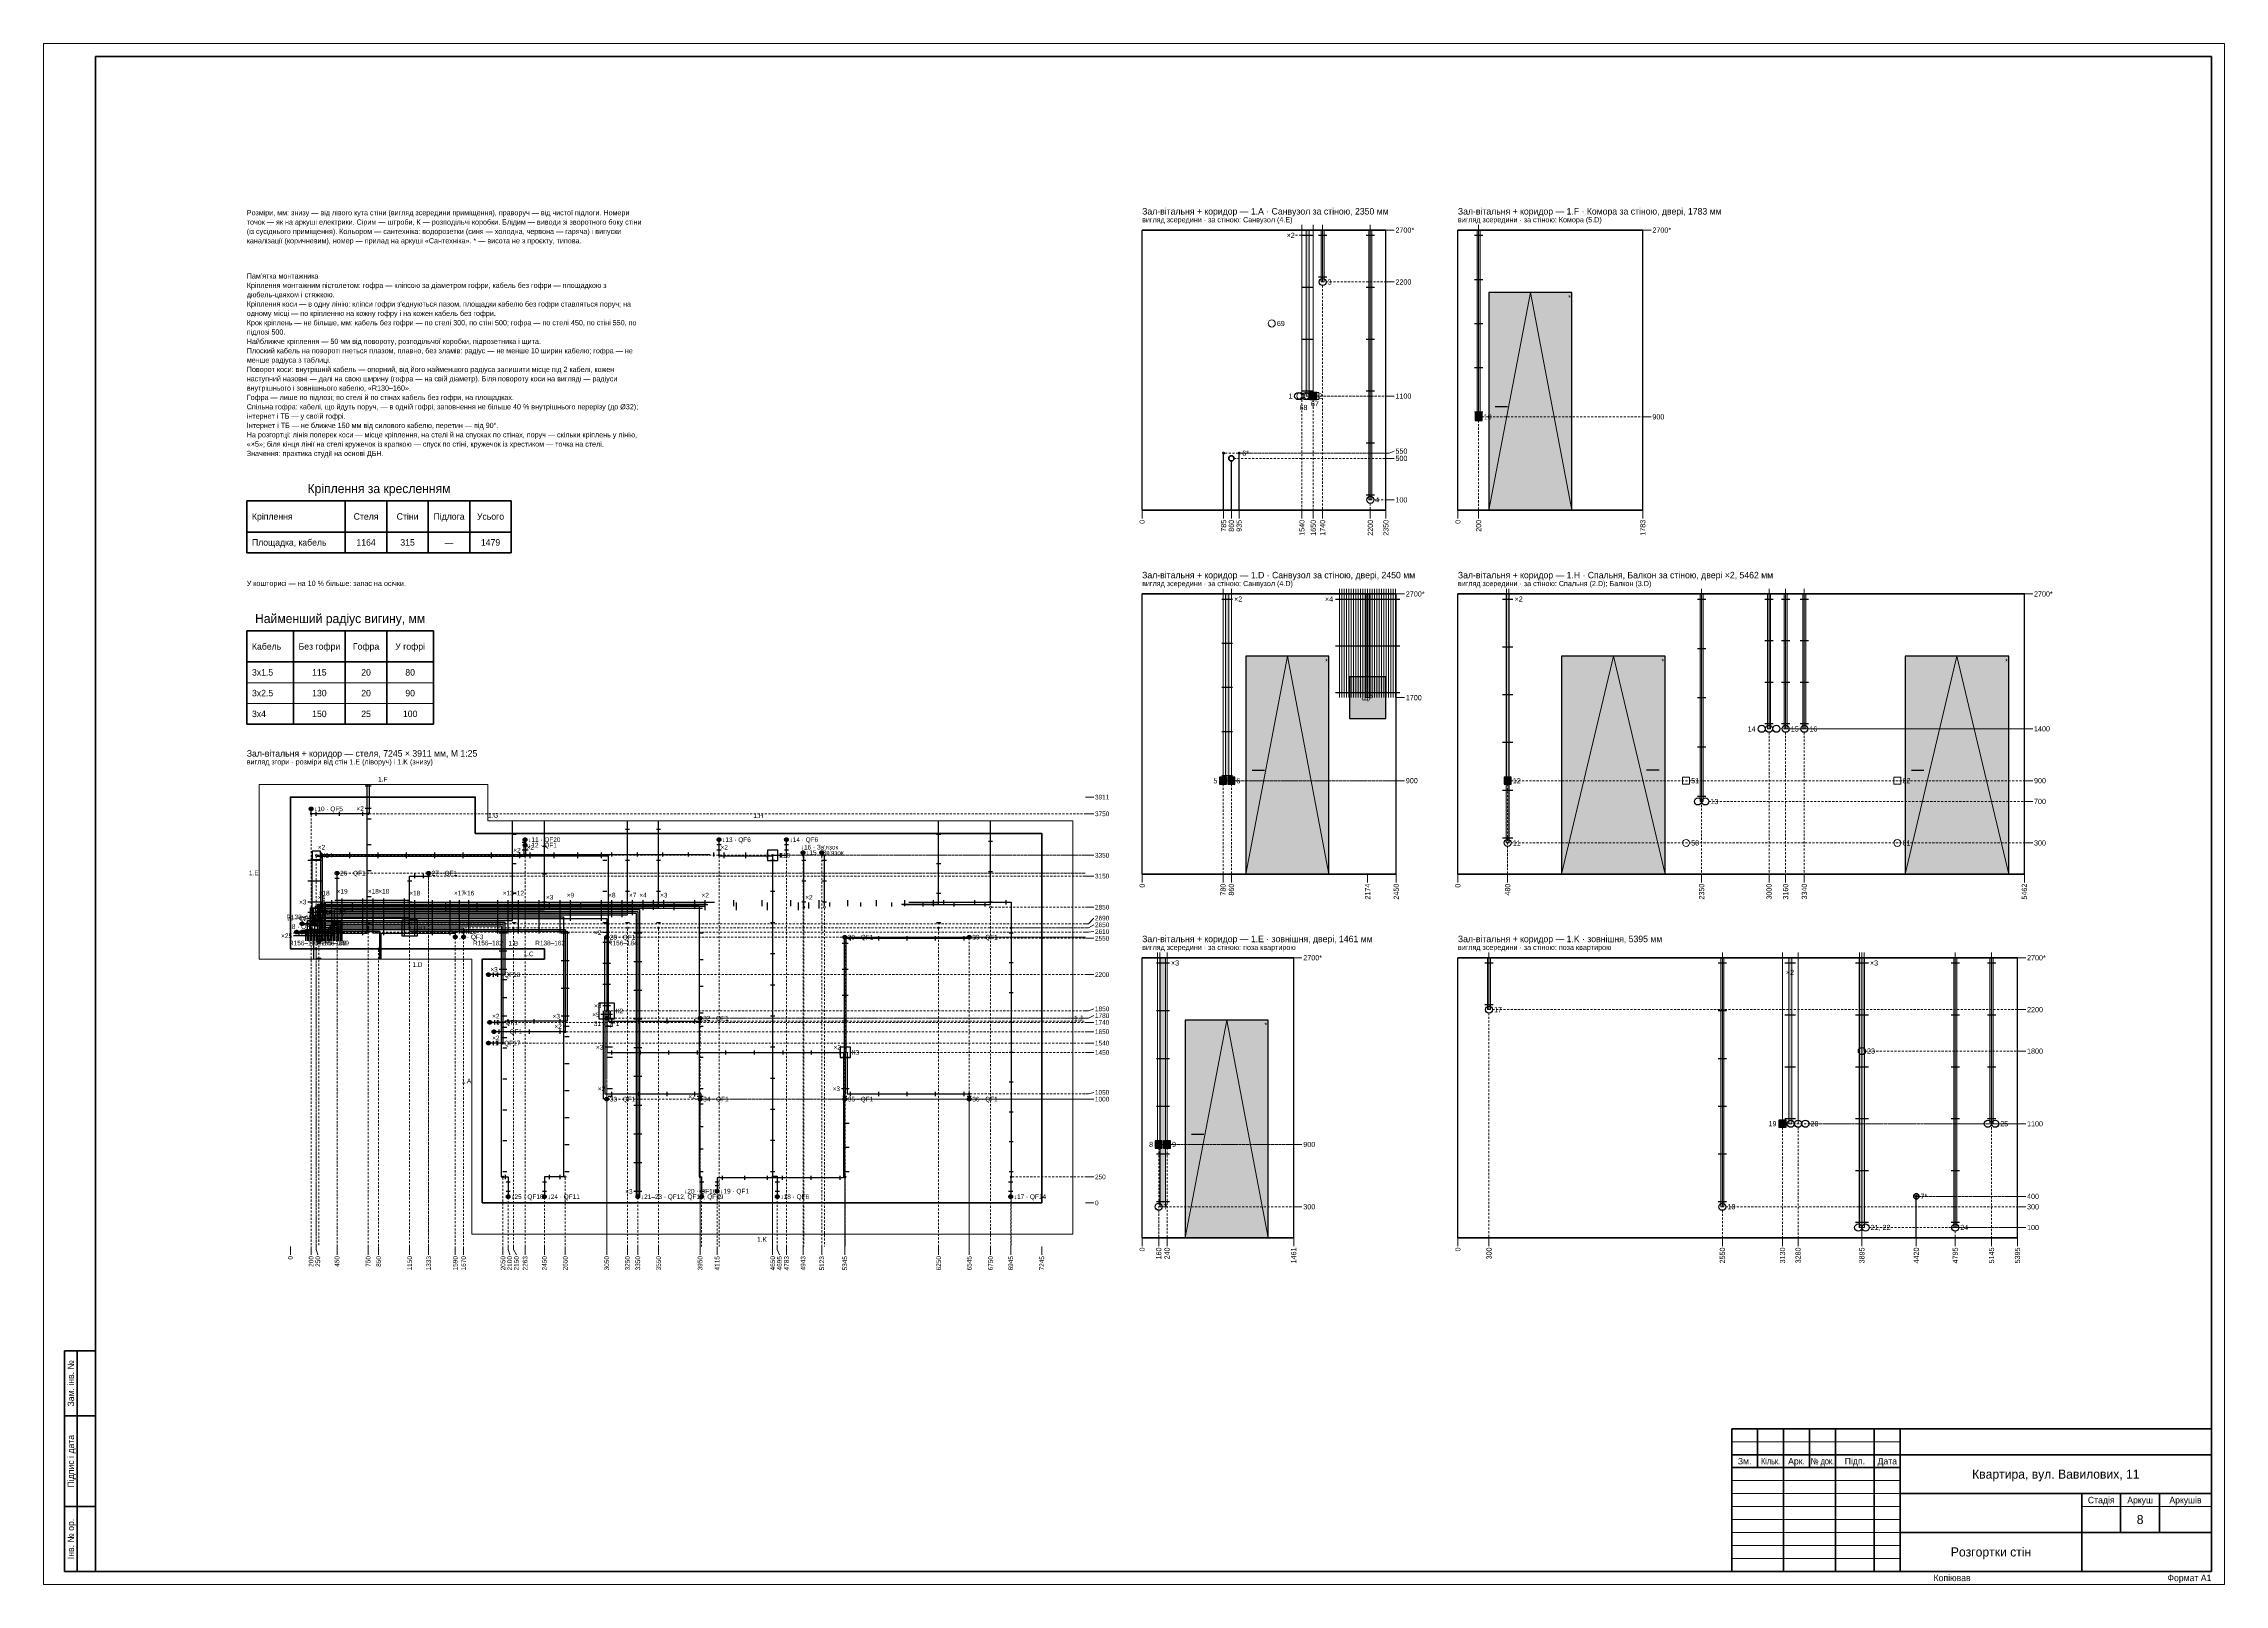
# Paper-space layout '08 Розгортки' of a CAD drawing. Header units: millimetres. Extents: x 0 to 841, y 0 to 594.
import ezdxf
from ezdxf.enums import TextEntityAlignment as Align

# ---------------------------------------------------------------- set-up
doc = ezdxf.new("R2010")
doc.units = ezdxf.units.MM
doc.linetypes.add('E_CABLE_DASH', pattern=[225, 150, -75])
for name, color, linetype in [('A-SHEET', 7, 'Continuous'), ('A-TEXT', 7, 'Continuous'), ('E-ELEV', 7, 'Continuous'), ('M-FIX', 7, 'Continuous'), ('W-BOX', 1, 'Continuous'), ('W-CABLE-DEVICE', 1, 'E_CABLE_DASH'), ('W-CABLE-DEVICE-RCD', 1, 'E_CABLE_DASH'), ('W-CABLE-LIGHT', 1, 'E_CABLE_DASH'), ('W-CABLE-LOW', 1, 'E_CABLE_DASH'), ('W-CABLE-SOCKET', 1, 'E_CABLE_DASH'), ('W-CABLE-SOCKET-RCD', 1, 'E_CABLE_DASH')]:
    doc.layers.add(name, color=color, linetype=linetype)
doc.styles.add('PLEX_LIGHT', font='IBMPlexSans-Light.ttf')

# ---------------------------------------------------------------- blocks, each defined once
blk = doc.blocks.new('STAMP_F3')
at = {"lineweight": 50}
for p, q in [((185, 55), (0, 55)), ((0, 55), (0, 0)), ((10, 40), (10, 55)), ((20, 40), (20, 55)), ((30, 40), (30, 55)), ((40, 40), (40, 55)), ((55, 40), (55, 55)), ((65, 0), (65, 55)), ((185, 0), (185, 55)), ((0, 45), (65, 45)), ((65, 45), (185, 45)), ((0, 40), (65, 40)), ((20, 0), (20, 40)), ((40, 0), (40, 40)), ((55, 0), (55, 40)), ((65, 30), (185, 30)), ((135, 0), (135, 30)), ((150, 15), (150, 30)), ((165, 15), (165, 30)), ((65, 15), (185, 15)), ((0, 0), (185, 0))]:
    blk.add_line(p, q, dxfattribs=at)
at = {"lineweight": 18}
for p, q in [((0, 50), (65, 50)), ((0, 35), (65, 35)), ((0, 30), (65, 30)), ((0, 25), (65, 25)), ((0, 20), (65, 20)), ((135, 25), (185, 25)), ((0, 15), (65, 15)), ((0, 10), (65, 10)), ((0, 5), (65, 5))]:
    blk.add_line(p, q, dxfattribs=at)
at = {"style": 'PLEX_LIGHT'}
for s, p in [('Зм.', (5, 42.5)), ('Арк.', (25, 42.5)), ('Підп.', (47.5, 42.5)), ('Дата', (60, 42.5)), ('Стадія', (142.5, 27.5)), ('Аркуш', (157.5, 27.5)), ('Аркушів', (175, 27.5))]:
    blk.add_text(s, height=2.5, dxfattribs=at).set_placement(p, align=Align.MIDDLE_CENTER)
for s, width, p in [('Кільк.', 0.81045, (15, 42.5)), ('№ док.', 0.701948, (35, 42.5))]:
    blk.add_text(s, height=2.5, dxfattribs=dict(at, width=width)).set_placement(p, align=Align.MIDDLE_CENTER)
for tag, height, p in [('CODE', 5, (125, 50)), ('DATE1', 2.5, (60, 37.5)), ('DATE2', 2.5, (60, 32.5)), ('OBJECT_2', 3.5, (125, 31.9)), ('OBJECT', 3.5, (125, 37.5)), ('DATE3', 2.5, (60, 27.5)), ('DATE4', 2.5, (60, 22.5)), ('DATE5', 2.5, (60, 17.5)), ('BUILDING_2', 3.5, (100, 16.9)), ('BUILDING', 3.5, (100, 22.5)), ('STAGE', 3.5, (142.5, 20)), ('SHEET', 3.5, (157.5, 20)), ('SHEETS', 3.5, (175, 20)), ('DATE6', 2.5, (60, 12.5)), ('DATE7', 2.5, (60, 7.5)), ('IMAGE', 3.5, (100, 7.5)), ('ORG', 2.5, (160, 7.5)), ('DATE8', 2.5, (60, 2.5)), ('IMAGE_2', 3.5, (100, 1.9)), ('ORG_2', 2.5, (160, 3.5))]:
    blk.add_attdef(tag, text='', height=height, dxfattribs=at).set_placement(p, align=Align.MIDDLE_CENTER)
for tag, p in [('ROLE1', (1, 37.5)), ('ROLE2', (1, 32.5)), ('NAME1', (21, 37.5)), ('NAME2', (21, 32.5)), ('ROLE3', (1, 27.5)), ('NAME3', (21, 27.5)), ('ROLE4', (1, 22.5)), ('ROLE5', (1, 17.5)), ('NAME4', (21, 22.5)), ('NAME5', (21, 17.5)), ('ROLE6', (1, 12.5)), ('ROLE7', (1, 7.5)), ('NAME6', (21, 12.5)), ('NAME7', (21, 7.5)), ('ROLE8', (1, 2.5)), ('NAME8', (21, 2.5))]:
    blk.add_attdef(tag, text='', height=2.5, dxfattribs=at).set_placement(p, align=Align.MIDDLE_LEFT)

psp = doc.layouts.new('08 Розгортки')

# ---------------------------------------------------------------- hatches: boundary and pattern name
at = {"layer": 'E-ELEV', "true_color": 0xe4ded3}
h = psp.add_hatch(color=7, dxfattribs=at)
h.dxf.hatch_style = 1
h.paths.add_polyline_path([(486.84, 458.11), (488.04, 458.11), (488.04, 522.11), (486.84, 522.11)])
h = psp.add_hatch(color=7, dxfattribs=at)
h.dxf.hatch_style = 1
h.paths.add_polyline_path([(492.64, 502.11), (493.84, 502.11), (493.84, 522.11), (492.64, 522.11)])
h = psp.add_hatch(color=7, dxfattribs=at)
h.dxf.hatch_style = 1
h.paths.add_polyline_path([(511.04, 418.11), (512.24, 418.11), (512.24, 522.11), (511.04, 522.11)])
h = psp.add_hatch(color=7, dxfattribs=at)
h.dxf.hatch_style = 1
h.paths.add_polyline_path([(552.8, 450.11), (554, 450.11), (554, 522.11), (552.8, 522.11)])
at = {"layer": 'E-ELEV', "true_color": 0xffffff}
h = psp.add_hatch(color=7, dxfattribs=at)
h.dxf.hatch_style = 1
h.paths.add_polyline_path([(557.4, 414.11), (589.4, 414.11), (589.4, 498.11), (557.4, 498.11)])
h = psp.add_hatch(color=7, dxfattribs=at)
h.dxf.hatch_style = 1
h.paths.add_polyline_path([(488.28, 456.75), (491, 456.75), (491, 459.47), (488.28, 459.47)])
h = psp.add_hatch(color=7, dxfattribs=at)
h.dxf.hatch_style = 1
h.paths.add_polyline_path([(552.04, 448.75), (554.76, 448.75), (554.76, 451.47), (552.04, 451.47)])
at = {"layer": 'E-ELEV', "true_color": 0xd62728}
h = psp.add_hatch(color=7, dxfattribs=at)
h.dxf.hatch_style = 1
edge = h.paths.add_edge_path()
edge.add_arc((455.04, 436.11), 0.6, 0, 360)
at = {"layer": 'E-ELEV', "true_color": 0x1f77b4}
h = psp.add_hatch(color=7, dxfattribs=at)
h.dxf.hatch_style = 1
edge = h.paths.add_edge_path()
edge.add_arc((461.04, 436.11), 0.6, 0, 360)
at = {"layer": 'E-ELEV', "true_color": 0xe4ded3}
h = psp.add_hatch(color=7, dxfattribs=at)
h.dxf.hatch_style = 1
h.paths.add_polyline_path([(455.84, 309.85), (457.04, 309.85), (457.04, 381.85), (455.84, 381.85)])
at = {"layer": 'E-ELEV', "true_color": 0xcfe3f3}
h = psp.add_hatch(color=7, dxfattribs=at)
h.dxf.hatch_style = 1
h.paths.add_polyline_path([(509.6, 341.85), (511.6, 341.85), (511.6, 381.85), (509.6, 381.85)])
at = {"layer": 'E-ELEV', "true_color": 0xe4ded3}
h = psp.add_hatch(color=7, dxfattribs=at)
h.dxf.hatch_style = 1
h.paths.add_polyline_path([(509.6, 341.85), (511.6, 341.85), (511.6, 381.85), (509.6, 381.85)])
h = psp.add_hatch(color=7, dxfattribs=at)
h.dxf.hatch_style = 1
h.paths.add_polyline_path([(509.6, 341.85), (511.6, 341.85), (511.6, 381.85), (509.6, 381.85)])
h = psp.add_hatch(color=7, dxfattribs=at)
h.dxf.hatch_style = 1
h.paths.add_polyline_path([(509.6, 341.85), (511.6, 341.85), (511.6, 381.85), (509.6, 381.85)])
h = psp.add_hatch(color=7, dxfattribs=at)
h.dxf.hatch_style = 1
h.paths.add_polyline_path([(509.6, 341.85), (511.6, 341.85), (511.6, 381.85), (509.6, 381.85)])
h = psp.add_hatch(color=7, dxfattribs=at)
h.dxf.hatch_style = 1
h.paths.add_polyline_path([(509.6, 341.85), (511.6, 341.85), (511.6, 381.85), (509.6, 381.85)])
h = psp.add_hatch(color=7, dxfattribs=at)
h.dxf.hatch_style = 1
h.paths.add_polyline_path([(510, 341.85), (511.2, 341.85), (511.2, 381.85), (510, 381.85)])
h = psp.add_hatch(color=7, dxfattribs=at)
h.dxf.hatch_style = 1
h.paths.add_polyline_path([(564, 285.85), (565.2, 285.85), (565.2, 381.85), (564, 381.85)])
h = psp.add_hatch(color=7, dxfattribs=at)
h.dxf.hatch_style = 1
h.paths.add_polyline_path([(638.8, 301.85), (640, 301.85), (640, 381.85), (638.8, 381.85)])
h = psp.add_hatch(color=7, dxfattribs=at)
h.dxf.hatch_style = 1
h.paths.add_polyline_path([(664.8, 329.85), (666, 329.85), (666, 381.85), (664.8, 381.85)])
at = {"layer": 'E-ELEV', "true_color": 0xcfe3f3}
h = psp.add_hatch(color=7, dxfattribs=at)
h.dxf.hatch_style = 1
h.paths.add_polyline_path([(671.2, 329.85), (672.4, 329.85), (672.4, 381.85), (671.2, 381.85)])
h = psp.add_hatch(color=7, dxfattribs=at)
h.dxf.hatch_style = 1
h.paths.add_polyline_path([(678.4, 329.85), (679.6, 329.85), (679.6, 381.85), (678.4, 381.85)])
at = {"layer": 'E-ELEV', "true_color": 0xffffff}
h = psp.add_hatch(color=7, dxfattribs=at)
h.dxf.hatch_style = 1
h.paths.add_polyline_path([(463.64, 273.85), (495.64, 273.85), (495.64, 357.85), (463.64, 357.85)])
h = psp.add_hatch(color=7, dxfattribs=at)
h.dxf.hatch_style = 1
h.paths.add_polyline_path([(585.4, 273.85), (625.4, 273.85), (625.4, 357.85), (585.4, 357.85)])
h = psp.add_hatch(color=7, dxfattribs=at)
h.dxf.hatch_style = 1
h.paths.add_polyline_path([(717.88, 273.85), (757.88, 273.85), (757.88, 357.85), (717.88, 357.85)])
h = psp.add_hatch(color=7, dxfattribs=at)
h.dxf.hatch_style = 1
h.paths.add_polyline_path([(503.64, 333.85), (517.56, 333.85), (517.56, 349.85), (503.64, 349.85)])
h = psp.add_hatch(color=7, dxfattribs=at)
h.dxf.hatch_style = 1
h.paths.add_polyline_path([(453.48, 308.49), (456.2, 308.49), (456.2, 311.21), (453.48, 311.21)])
h = psp.add_hatch(color=7, dxfattribs=at)
h.dxf.hatch_style = 1
h.paths.add_polyline_path([(456.68, 308.49), (459.4, 308.49), (459.4, 311.21), (456.68, 311.21)])
h = psp.add_hatch(color=7, dxfattribs=at)
h.dxf.hatch_style = 1
h.paths.add_polyline_path([(563.24, 308.49), (565.96, 308.49), (565.96, 311.21), (563.24, 311.21)])
at = {"layer": 'E-ELEV', "true_color": 0xe4ded3}
h = psp.add_hatch(color=7, dxfattribs=at)
h.dxf.hatch_style = 1
h.paths.add_polyline_path([(430.64, 145.58), (432.64, 145.58), (432.64, 241.58), (430.64, 241.58)])
h = psp.add_hatch(color=7, dxfattribs=at)
h.dxf.hatch_style = 1
h.paths.add_polyline_path([(556.8, 221.58), (558, 221.58), (558, 241.58), (556.8, 241.58)])
h = psp.add_hatch(color=7, dxfattribs=at)
h.dxf.hatch_style = 1
h.paths.add_polyline_path([(646.8, 145.58), (648, 145.58), (648, 241.58), (646.8, 241.58)])
h = psp.add_hatch(color=7, dxfattribs=at)
h.dxf.hatch_style = 1
h.paths.add_polyline_path([(673, 177.58), (674.2, 177.58), (674.2, 241.58), (673, 241.58)])
h = psp.add_hatch(color=7, dxfattribs=at)
h.dxf.hatch_style = 1
h.paths.add_polyline_path([(700.2, 137.58), (702.2, 137.58), (702.2, 241.58), (700.2, 241.58)])
h = psp.add_hatch(color=7, dxfattribs=at)
h.dxf.hatch_style = 1
h.paths.add_polyline_path([(736.6, 137.58), (737.8, 137.58), (737.8, 241.58), (736.6, 241.58)])
h = psp.add_hatch(color=7, dxfattribs=at)
h.dxf.hatch_style = 1
h.paths.add_polyline_path([(750.6, 177.58), (751.8, 177.58), (751.8, 241.58), (750.6, 241.58)])
at = {"layer": 'E-ELEV', "true_color": 0xffffff}
h = psp.add_hatch(color=7, dxfattribs=at)
h.dxf.hatch_style = 1
h.paths.add_polyline_path([(440.28, 133.58), (472.28, 133.58), (472.28, 217.58), (440.28, 217.58)])
h = psp.add_hatch(color=7, dxfattribs=at)
h.dxf.hatch_style = 1
h.paths.add_polyline_path([(669.24, 176.22), (671.96, 176.22), (671.96, 178.94), (669.24, 178.94)])
h = psp.add_hatch(color=7, dxfattribs=at)
h.dxf.hatch_style = 1
h.paths.add_polyline_path([(428.68, 168.22), (431.4, 168.22), (431.4, 170.94), (428.68, 170.94)])
h = psp.add_hatch(color=7, dxfattribs=at)
h.dxf.hatch_style = 1
h.paths.add_polyline_path([(431.88, 168.22), (434.6, 168.22), (434.6, 170.94), (431.88, 170.94)])
at = {"layer": 'E-ELEV', "true_color": 0x1f77b4}
h = psp.add_hatch(color=7, dxfattribs=at)
h.dxf.hatch_style = 1
edge = h.paths.add_edge_path()
edge.add_arc((722.2, 149.58), 0.6, 0, 360)

# ---------------------------------------------------------------- linework, layer by layer
at = {"layer": 'A-SHEET', "lineweight": 18}
for p, q in [((841, 594), (0, 594)), ((0, 594), (0, 0)), ((841, 0), (841, 594)), ((78.35, 347.61), (150.35, 347.61)), ((78.35, 339.61), (150.35, 339.61)), ((0, 0), (841, 0))]:
    psp.add_line(p, q, dxfattribs=at)
at = {"layer": 'A-SHEET', "lineweight": 50}
for p, q in [((836, 589), (20, 589)), ((20, 589), (20, 5)), ((836, 5), (836, 589)), ((78.35, 417.71), (180.35, 417.71)), ((78.35, 417.71), (78.35, 397.71)), ((116.35, 417.71), (116.35, 397.71)), ((132.35, 417.71), (132.35, 397.71)), ((148.35, 417.71), (148.35, 397.71)), ((164.35, 417.71), (164.35, 397.71)), ((180.35, 417.71), (180.35, 397.71)), ((78.35, 405.71), (180.35, 405.71)), ((78.35, 397.71), (180.35, 397.71)), ((78.35, 367.61), (150.35, 367.61)), ((78.35, 367.61), (78.35, 331.61)), ((96.35, 367.61), (96.35, 331.61)), ((116.35, 367.61), (116.35, 331.61)), ((132.35, 367.61), (132.35, 331.61)), ((150.35, 367.61), (150.35, 331.61)), ((78.35, 355.61), (150.35, 355.61)), ((78.35, 331.61), (150.35, 331.61)), ((20, 90), (8, 90)), ((8, 90), (8, 65)), ((13, 65), (13, 90)), ((20, 65), (20, 90)), ((20, 65), (8, 65)), ((8, 65), (8, 30)), ((8, 65), (20, 65)), ((13, 30), (13, 65)), ((20, 30), (20, 65)), ((20, 30), (8, 30)), ((8, 30), (8, 5)), ((8, 30), (20, 30)), ((13, 5), (13, 30)), ((20, 5), (20, 30)), ((8, 5), (20, 5)), ((20, 5), (836, 5))]:
    psp.add_line(p, q, dxfattribs=at)
at = {"layer": 'E-ELEV', "lineweight": 50, "true_color": 0x29251f}
for p, q in [((423.64, 522.11), (517.64, 522.11)), ((545.4, 522.11), (616.72, 522.11)), ((423.64, 414.11), (517.64, 414.11)), ((545.4, 414.11), (616.72, 414.11)), ((423.64, 381.85), (521.64, 381.85)), ((545.4, 381.85), (763.88, 381.85)), ((423.64, 273.85), (521.64, 273.85)), ((545.4, 273.85), (763.88, 273.85)), ((423.64, 241.58), (482.08, 241.58)), ((545.4, 241.58), (761.2, 241.58)), ((423.64, 133.58), (482.08, 133.58)), ((545.4, 133.58), (761.2, 133.58))]:
    psp.add_line(p, q, dxfattribs=at)
at = {"layer": 'E-ELEV', "lineweight": 25, "true_color": 0x29251f}
for p, q in [((423.64, 414.11), (423.64, 522.11)), ((517.64, 414.11), (517.64, 522.11)), ((545.4, 414.11), (545.4, 522.11)), ((616.72, 414.11), (616.72, 522.11)), ((559.8, 454.11), (564.6, 454.11)), ((423.64, 273.85), (423.64, 381.85)), ((521.64, 273.85), (521.64, 381.85)), ((545.4, 273.85), (545.4, 381.85)), ((763.88, 273.85), (763.88, 381.85)), ((466.04, 313.85), (470.84, 313.85)), ((623, 313.85), (618.2, 313.85)), ((720.28, 313.85), (725.08, 313.85)), ((423.64, 133.58), (423.64, 241.58)), ((482.08, 133.58), (482.08, 241.58)), ((545.4, 133.58), (545.4, 241.58)), ((761.2, 133.58), (761.2, 241.58)), ((442.68, 173.58), (447.48, 173.58))]:
    psp.add_line(p, q, dxfattribs=at)
at = {"layer": 'E-ELEV', "lineweight": 15, "true_color": 0x76b7b2}
for p, q in [((485.24, 458.11), (485.24, 524.11)), ((505.2, 341.85), (505.2, 383.85)), ((515.1, 341.85), (515.1, 383.85))]:
    psp.add_line(p, q, dxfattribs=at)
at = {"layer": 'E-ELEV', "lineweight": 15, "true_color": 0xf28e2b}
for p, q in [((489.64, 458.11), (489.64, 524.11)), ((493.24, 502.11), (493.24, 524.11)), ((499.8, 341.85), (499.8, 383.85)), ((564.15, 309.85), (564.15, 383.85)), ((429.59, 169.58), (429.59, 243.58)), ((670.6, 177.58), (670.6, 243.58))]:
    psp.add_line(p, q, dxfattribs=at)
at = {"layer": 'E-ELEV', "lineweight": 15, "true_color": 0x7f7fc9}
for p, q in [((511.64, 418.11), (511.64, 524.11)), ((507, 341.85), (507, 383.85)), ((516, 341.85), (516, 383.85))]:
    psp.add_line(p, q, dxfattribs=at)
at = {"layer": 'E-ELEV', "lineweight": 13, "true_color": 0x29251f}
for p, q in [((517.64, 522.11), (518.84, 522.11)), ((518.84, 522.11), (520.84, 522.11)), ((616.72, 522.11), (617.92, 522.11)), ((617.92, 522.11), (619.92, 522.11)), ((517.64, 502.11), (518.84, 502.11)), ((518.84, 502.11), (520.84, 502.11)), ((517.64, 458.11), (518.84, 458.11)), ((518.84, 458.11), (520.84, 458.11)), ((616.72, 450.11), (617.92, 450.11)), ((617.92, 450.11), (619.92, 450.11)), ((517.64, 436.11), (518.84, 436.11)), ((517.64, 434.11), (518.84, 434.11)), ((518.84, 436.11), (520.84, 436.91)), ((518.84, 434.11), (520.84, 434.11)), ((423.64, 414.11), (423.64, 412.91)), ((423.64, 412.91), (423.64, 410.91)), ((455.04, 414.11), (455.04, 412.91)), ((455.04, 412.91), (455.04, 410.91)), ((458.04, 414.11), (458.04, 412.91)), ((458.04, 412.91), (458.04, 410.91)), ((461.04, 414.11), (461.04, 412.91)), ((461.04, 412.91), (461.04, 410.91)), ((485.24, 414.11), (485.24, 412.91)), ((485.24, 412.91), (485.24, 410.91)), ((489.64, 414.11), (489.64, 412.91)), ((489.64, 412.91), (489.64, 410.91)), ((493.24, 414.11), (493.24, 412.91)), ((493.24, 412.91), (493.24, 410.91)), ((511.64, 414.11), (511.64, 412.91)), ((511.64, 412.91), (511.64, 410.91)), ((517.64, 418.11), (518.84, 418.11)), ((517.64, 414.11), (517.64, 412.91)), ((517.64, 412.91), (517.64, 410.91)), ((518.84, 418.11), (520.84, 418.11)), ((545.4, 414.11), (545.4, 412.91)), ((545.4, 412.91), (545.4, 410.91)), ((553.4, 414.11), (553.4, 412.91)), ((553.4, 412.91), (553.4, 410.91)), ((616.72, 414.11), (616.72, 412.91)), ((616.72, 412.91), (616.72, 410.91)), ((521.64, 381.85), (522.84, 381.85)), ((522.84, 381.85), (524.84, 381.85)), ((763.88, 381.85), (765.08, 381.85)), ((765.08, 381.85), (767.08, 381.85)), ((521.64, 341.85), (522.84, 341.85)), ((522.84, 341.85), (524.84, 341.85)), ((763.88, 329.85), (765.08, 329.85)), ((765.08, 329.85), (767.08, 329.85)), ((401.75, 303.51), (402.95, 303.51)), ((402.95, 303.51), (404.95, 303.51)), ((521.64, 309.85), (522.84, 309.85)), ((522.84, 309.85), (524.84, 309.85)), ((763.88, 309.85), (765.08, 309.85)), ((765.08, 309.85), (767.08, 309.85)), ((401.75, 297.07), (402.95, 297.07)), ((402.95, 297.07), (404.95, 297.07)), ((763.88, 301.85), (765.08, 301.85)), ((765.08, 301.85), (767.08, 301.85)), ((401.75, 281.07), (402.95, 281.07)), ((402.95, 281.07), (404.95, 281.07)), ((763.88, 285.85), (765.08, 285.85)), ((765.08, 285.85), (767.08, 285.85)), ((401.75, 273.07), (402.95, 273.07)), ((402.95, 273.07), (404.95, 273.07)), ((423.64, 273.85), (423.64, 272.65)), ((423.64, 272.65), (423.64, 270.65)), ((454.84, 273.85), (454.84, 272.65)), ((454.84, 272.65), (454.84, 270.65)), ((458.04, 273.85), (458.04, 272.65)), ((458.04, 272.65), (458.04, 270.65)), ((510.6, 273.85), (510.6, 272.65)), ((510.6, 272.65), (510.6, 270.65)), ((521.64, 273.85), (521.64, 272.65)), ((521.64, 272.65), (521.64, 270.65)), ((545.4, 273.85), (545.4, 272.65)), ((545.4, 272.65), (545.4, 270.65)), ((564.6, 273.85), (564.6, 272.65)), ((564.6, 272.65), (564.6, 270.65)), ((639.4, 273.85), (639.4, 272.65)), ((639.4, 272.65), (639.4, 270.65)), ((665.4, 273.85), (665.4, 272.65)), ((665.4, 272.65), (665.4, 270.65)), ((671.8, 273.85), (671.8, 272.65)), ((671.8, 272.65), (671.8, 270.65)), ((679, 273.85), (679, 272.65)), ((679, 272.65), (679, 270.65)), ((763.88, 273.85), (763.88, 272.65)), ((763.88, 272.65), (763.88, 270.65)), ((401.75, 261.07), (402.95, 261.07)), ((402.95, 261.07), (404.95, 261.07)), ((401.75, 254.67), (402.95, 254.67)), ((401.75, 253.07), (402.95, 253.07)), ((402.95, 254.67), (404.95, 256.87)), ((402.95, 253.07), (404.95, 254.27)), ((401.75, 251.47), (402.95, 251.47)), ((401.75, 249.07), (402.95, 249.07)), ((402.95, 251.47), (404.95, 251.67)), ((402.95, 249.07), (404.95, 249.07)), ((482.08, 241.58), (483.28, 241.58)), ((483.28, 241.58), (485.28, 241.58)), ((761.2, 241.58), (762.4, 241.58)), ((762.4, 241.58), (764.4, 241.58)), ((401.75, 235.07), (402.95, 235.07)), ((402.95, 235.07), (404.95, 235.07)), ((401.75, 221.07), (402.95, 221.07)), ((402.95, 221.07), (404.95, 221.87)), ((402.95, 218.27), (404.95, 219.27)), ((761.2, 221.58), (762.4, 221.58)), ((762.4, 221.58), (764.4, 221.58)), ((401.75, 218.27), (402.95, 218.27)), ((401.75, 216.67), (402.95, 216.67)), ((401.75, 213.07), (402.95, 213.07)), ((402.95, 216.67), (404.95, 216.67)), ((402.95, 213.07), (404.95, 213.07)), ((401.75, 208.67), (402.95, 208.67)), ((401.75, 205.07), (402.95, 205.07)), ((402.95, 208.67), (404.95, 208.67)), ((402.95, 205.07), (404.95, 205.07)), ((761.2, 205.58), (762.4, 205.58)), ((762.4, 205.58), (764.4, 205.58)), ((401.75, 189.07), (402.95, 189.07)), ((401.75, 187.07), (402.95, 187.07)), ((402.95, 189.07), (404.95, 189.67)), ((402.95, 187.07), (404.95, 187.07)), ((761.2, 177.58), (762.4, 177.58)), ((762.4, 177.58), (764.4, 177.58)), ((482.08, 169.58), (483.28, 169.58)), ((483.28, 169.58), (485.28, 169.58)), ((401.75, 157.07), (402.95, 157.07)), ((402.95, 157.07), (404.95, 157.07)), ((401.75, 147.07), (402.95, 147.07)), ((402.95, 147.07), (404.95, 147.07)), ((482.08, 145.58), (483.28, 145.58)), ((483.28, 145.58), (485.28, 145.58)), ((761.2, 149.58), (762.4, 149.58)), ((761.2, 145.58), (762.4, 145.58)), ((762.4, 149.58), (764.4, 149.58)), ((762.4, 145.58), (764.4, 145.58)), ((761.2, 137.58), (762.4, 137.58)), ((762.4, 137.58), (764.4, 137.58)), ((95.15, 130.27), (95.15, 129.07)), ((95.15, 129.07), (95.15, 127.07)), ((103.15, 130.27), (103.15, 129.07)), ((103.15, 129.07), (103.15, 127.07)), ((105.15, 130.27), (105.15, 129.07)), ((105.15, 129.07), (105.75, 127.07)), ((113.15, 130.27), (113.15, 129.07)), ((113.15, 129.07), (113.15, 127.07)), ((125.15, 130.27), (125.15, 129.07)), ((125.15, 129.07), (125.15, 127.07)), ((129.15, 130.27), (129.15, 129.07)), ((129.15, 129.07), (129.15, 127.07)), ((141.15, 130.27), (141.15, 129.07)), ((141.15, 129.07), (141.15, 127.07)), ((148.47, 130.27), (148.47, 129.07)), ((148.47, 129.07), (148.47, 127.07)), ((158.75, 130.27), (158.75, 129.07)), ((158.75, 129.07), (158.75, 127.07)), ((161.95, 130.27), (161.95, 129.07)), ((161.95, 129.07), (161.95, 127.07)), ((177.15, 130.27), (177.15, 129.07)), ((177.15, 129.07), (177.15, 127.07)), ((179.15, 130.27), (179.15, 129.07)), ((179.15, 129.07), (179.75, 127.07)), ((181.15, 130.27), (181.15, 129.07)), ((181.15, 129.07), (182.35, 127.07)), ((185.67, 130.27), (185.67, 129.07)), ((185.67, 129.07), (185.67, 127.07)), ((193.15, 130.27), (193.15, 129.07)), ((193.15, 129.07), (193.15, 127.07)), ((201.15, 130.27), (201.15, 129.07)), ((201.15, 129.07), (201.15, 127.07)), ((217.15, 130.27), (217.15, 129.07)), ((217.15, 129.07), (217.15, 127.07)), ((225.15, 130.27), (225.15, 129.07)), ((225.15, 129.07), (225.15, 127.07)), ((229.15, 130.27), (229.15, 129.07)), ((229.15, 129.07), (229.15, 127.07)), ((237.15, 130.27), (237.15, 129.07)), ((237.15, 129.07), (237.15, 127.07)), ((253.15, 130.27), (253.15, 129.07)), ((253.15, 129.07), (253.15, 127.07)), ((259.75, 130.27), (259.75, 129.07)), ((259.75, 129.07), (259.75, 127.07)), ((281.15, 130.27), (281.15, 129.07)), ((281.15, 129.07), (281.15, 127.07)), ((282.95, 130.27), (282.95, 129.07)), ((282.95, 129.07), (283.75, 127.07)), ((286.47, 130.27), (286.47, 129.07)), ((286.47, 129.07), (286.47, 127.07)), ((292.87, 130.27), (292.87, 129.07)), ((292.87, 129.07), (292.87, 127.07)), ((300.07, 130.27), (300.07, 129.07)), ((300.07, 129.07), (300.07, 127.07)), ((308.95, 130.27), (308.95, 129.07)), ((308.95, 129.07), (308.95, 127.07)), ((345.15, 130.27), (345.15, 129.07)), ((345.15, 129.07), (345.15, 127.07)), ((356.95, 130.27), (356.95, 129.07)), ((356.95, 129.07), (356.95, 127.07)), ((365.15, 130.27), (365.15, 129.07)), ((365.15, 129.07), (365.15, 127.07)), ((372.95, 130.27), (372.95, 129.07)), ((372.95, 129.07), (372.95, 127.07)), ((384.95, 130.27), (384.95, 129.07)), ((384.95, 129.07), (384.95, 127.07)), ((423.64, 133.58), (423.64, 132.38)), ((423.64, 132.38), (423.64, 130.38)), ((430.04, 133.58), (430.04, 132.38)), ((430.04, 132.38), (430.04, 130.38)), ((433.24, 133.58), (433.24, 132.38)), ((433.24, 132.38), (433.24, 130.38)), ((482.08, 133.58), (482.08, 132.38)), ((482.08, 132.38), (482.08, 130.38)), ((545.4, 133.58), (545.4, 132.38)), ((545.4, 132.38), (545.4, 130.38)), ((557.4, 133.58), (557.4, 132.38)), ((557.4, 132.38), (557.4, 130.38)), ((647.4, 133.58), (647.4, 132.38)), ((647.4, 132.38), (647.4, 130.38)), ((670.6, 133.58), (670.6, 132.38)), ((670.6, 132.38), (670.6, 130.38)), ((676.6, 133.58), (676.6, 132.38)), ((676.6, 132.38), (676.6, 130.38)), ((701.2, 133.58), (701.2, 132.38)), ((701.2, 132.38), (701.2, 130.38)), ((722.2, 133.58), (722.2, 132.38)), ((722.2, 132.38), (722.2, 130.38)), ((737.2, 133.58), (737.2, 132.38)), ((737.2, 132.38), (737.2, 130.38)), ((751.2, 133.58), (751.2, 132.38)), ((751.2, 132.38), (751.2, 130.38)), ((761.2, 133.58), (761.2, 132.38)), ((761.2, 132.38), (761.2, 130.38))]:
    psp.add_line(p, q, dxfattribs=at)
at = {"layer": 'E-ELEV', "lineweight": 15, "true_color": 0x9c755f}
for p, q in [((553.4, 450.11), (553.4, 524.11)), ((503.4, 341.85), (503.4, 383.85))]:
    psp.add_line(p, q, dxfattribs=at)
at = {"layer": 'E-ELEV', "lineweight": 13, "true_color": 0x9a9288}
for p, q in [((482.79, 520.11), (483.59, 520.11)), ((484.19, 520.11), (484.99, 520.11)), ((493.24, 500.75), (493.24, 499.95)), ((493.24, 499.35), (493.24, 498.55)), ((493.24, 497.95), (493.24, 497.15)), ((493.24, 496.55), (493.24, 495.75)), ((494.6, 502.11), (495.4, 502.11)), ((496, 502.11), (496.8, 502.11)), ((497.4, 502.11), (498.2, 502.11)), ((498.8, 502.11), (499.6, 502.11)), ((500.2, 502.11), (501, 502.11)), ((501.6, 502.11), (502.4, 502.11)), ((503, 502.11), (503.8, 502.11)), ((504.4, 502.11), (505.2, 502.11)), ((505.8, 502.11), (506.6, 502.11)), ((507.2, 502.11), (508, 502.11)), ((508.6, 502.11), (509.4, 502.11)), ((510, 502.11), (510.8, 502.11)), ((511.4, 502.11), (512.2, 502.11)), ((512.8, 502.11), (513.6, 502.11)), ((514.2, 502.11), (515, 502.11)), ((515.6, 502.11), (516.4, 502.11)), ((517, 502.11), (517.64, 502.11)), ((493.24, 495.15), (493.24, 494.35)), ((493.24, 493.75), (493.24, 492.95)), ((493.24, 492.35), (493.24, 491.55)), ((493.24, 490.95), (493.24, 490.15)), ((493.24, 489.55), (493.24, 488.75)), ((493.24, 488.15), (493.24, 487.35)), ((493.24, 486.75), (493.24, 485.95)), ((493.24, 485.35), (493.24, 484.55)), ((493.24, 483.95), (493.24, 483.15)), ((493.24, 482.55), (493.24, 481.75)), ((493.24, 481.15), (493.24, 480.35)), ((493.24, 479.75), (493.24, 478.95)), ((493.24, 478.35), (493.24, 477.55)), ((493.24, 476.95), (493.24, 476.15)), ((493.24, 475.55), (493.24, 474.75)), ((493.24, 474.15), (493.24, 473.35)), ((493.24, 472.75), (493.24, 471.95)), ((493.24, 471.35), (493.24, 470.55)), ((493.24, 469.95), (493.24, 469.15)), ((493.24, 468.55), (493.24, 467.75)), ((493.24, 467.15), (493.24, 466.35)), ((493.24, 465.75), (493.24, 464.95)), ((493.24, 464.35), (493.24, 463.55)), ((493.24, 462.95), (493.24, 462.15)), ((485.24, 456.75), (485.24, 455.95)), ((485.24, 455.35), (485.24, 454.55)), ((488.02, 458.11), (488.82, 458.11)), ((489.42, 458.11), (490.22, 458.11)), ((489.64, 456.75), (489.64, 455.95)), ((489.64, 455.35), (489.64, 454.55)), ((490.82, 458.11), (491.62, 458.11)), ((491, 458.11), (491.8, 458.11)), ((492.22, 458.11), (493.02, 458.11)), ((492.4, 458.11), (493.2, 458.11)), ((493.24, 461.55), (493.24, 460.75)), ((493.24, 460.15), (493.24, 459.35)), ((493.24, 458.75), (493.24, 457.95)), ((493.24, 457.35), (493.24, 456.55)), ((493.24, 455.95), (493.24, 455.15)), ((493.24, 454.55), (493.24, 453.75)), ((493.62, 458.11), (494.42, 458.11)), ((493.8, 458.11), (494.6, 458.11)), ((495.02, 458.11), (495.82, 458.11)), ((495.2, 458.11), (496, 458.11)), ((496.42, 458.11), (497.22, 458.11)), ((496.6, 458.11), (497.4, 458.11)), ((497.82, 458.11), (498.62, 458.11)), ((498, 458.11), (498.8, 458.11)), ((499.22, 458.11), (500.02, 458.11)), ((499.4, 458.11), (500.2, 458.11)), ((500.62, 458.11), (501.42, 458.11)), ((500.8, 458.11), (501.6, 458.11)), ((502.02, 458.11), (502.82, 458.11)), ((502.2, 458.11), (503, 458.11)), ((503.42, 458.11), (504.22, 458.11)), ((503.6, 458.11), (504.4, 458.11)), ((504.82, 458.11), (505.62, 458.11)), ((505, 458.11), (505.8, 458.11)), ((506.22, 458.11), (507.02, 458.11)), ((506.4, 458.11), (507.2, 458.11)), ((507.62, 458.11), (508.42, 458.11)), ((507.8, 458.11), (508.6, 458.11)), ((509.02, 458.11), (509.82, 458.11)), ((509.2, 458.11), (510, 458.11)), ((510.42, 458.11), (511.22, 458.11)), ((510.6, 458.11), (511.4, 458.11)), ((511.82, 458.11), (512.62, 458.11)), ((512, 458.11), (512.8, 458.11)), ((513.22, 458.11), (514.02, 458.11)), ((513.4, 458.11), (514.2, 458.11)), ((514.62, 458.11), (515.42, 458.11)), ((514.8, 458.11), (515.6, 458.11)), ((516.02, 458.11), (516.82, 458.11)), ((516.2, 458.11), (517, 458.11)), ((517.42, 458.11), (517.64, 458.11)), ((517.6, 458.11), (517.64, 458.11)), ((485.24, 453.95), (485.24, 453.15)), ((485.24, 452.55), (485.24, 451.75)), ((485.24, 451.15), (485.24, 450.35)), ((485.24, 449.75), (485.24, 448.95)), ((485.24, 448.35), (485.24, 447.55)), ((485.24, 446.95), (485.24, 446.15)), ((489.64, 453.95), (489.64, 453.15)), ((489.64, 452.55), (489.64, 451.75)), ((489.64, 451.15), (489.64, 450.35)), ((489.64, 449.75), (489.64, 448.95)), ((489.64, 448.35), (489.64, 447.55)), ((489.64, 446.95), (489.64, 446.15)), ((493.24, 453.15), (493.24, 452.35)), ((493.24, 451.75), (493.24, 450.95)), ((493.24, 450.35), (493.24, 449.55)), ((493.24, 448.95), (493.24, 448.15)), ((493.24, 447.55), (493.24, 446.75)), ((493.24, 446.15), (493.24, 445.35)), ((553.4, 448.75), (553.4, 447.95)), ((553.4, 447.35), (553.4, 446.55)), ((553.4, 445.95), (553.4, 445.15)), ((554.76, 450.11), (555.56, 450.11)), ((556.16, 450.11), (556.96, 450.11)), ((557.56, 450.11), (558.36, 450.11)), ((558.96, 450.11), (559.76, 450.11)), ((560.36, 450.11), (561.16, 450.11)), ((561.76, 450.11), (562.56, 450.11)), ((563.16, 450.11), (563.96, 450.11)), ((564.56, 450.11), (565.36, 450.11)), ((565.96, 450.11), (566.76, 450.11)), ((567.36, 450.11), (568.16, 450.11)), ((568.76, 450.11), (569.56, 450.11)), ((570.16, 450.11), (570.96, 450.11)), ((571.56, 450.11), (572.36, 450.11)), ((572.96, 450.11), (573.76, 450.11)), ((574.36, 450.11), (575.16, 450.11)), ((575.76, 450.11), (576.56, 450.11)), ((577.16, 450.11), (577.96, 450.11)), ((578.56, 450.11), (579.36, 450.11)), ((579.96, 450.11), (580.76, 450.11)), ((581.36, 450.11), (582.16, 450.11)), ((582.76, 450.11), (583.56, 450.11)), ((584.16, 450.11), (584.96, 450.11)), ((585.56, 450.11), (586.36, 450.11)), ((586.96, 450.11), (587.76, 450.11)), ((588.36, 450.11), (589.16, 450.11)), ((589.76, 450.11), (590.56, 450.11)), ((591.16, 450.11), (591.96, 450.11)), ((592.56, 450.11), (593.36, 450.11)), ((593.96, 450.11), (594.76, 450.11)), ((595.36, 450.11), (596.16, 450.11)), ((596.76, 450.11), (597.56, 450.11)), ((598.16, 450.11), (598.96, 450.11)), ((599.56, 450.11), (600.36, 450.11)), ((600.96, 450.11), (601.76, 450.11)), ((602.36, 450.11), (603.16, 450.11)), ((603.76, 450.11), (604.56, 450.11)), ((605.16, 450.11), (605.96, 450.11)), ((606.56, 450.11), (607.36, 450.11)), ((607.96, 450.11), (608.76, 450.11)), ((609.36, 450.11), (610.16, 450.11)), ((610.76, 450.11), (611.56, 450.11)), ((612.16, 450.11), (612.96, 450.11)), ((613.56, 450.11), (614.36, 450.11)), ((614.96, 450.11), (615.76, 450.11)), ((616.36, 450.11), (616.72, 450.11)), ((485.24, 445.55), (485.24, 444.75)), ((485.24, 444.15), (485.24, 443.35)), ((485.24, 442.75), (485.24, 441.95)), ((485.24, 441.35), (485.24, 440.55)), ((485.24, 439.95), (485.24, 439.15)), ((485.24, 438.55), (485.24, 437.75)), ((489.64, 445.55), (489.64, 444.75)), ((489.64, 444.15), (489.64, 443.35)), ((489.64, 442.75), (489.64, 441.95)), ((489.64, 441.35), (489.64, 440.55)), ((489.64, 439.95), (489.64, 439.15)), ((489.64, 438.55), (489.64, 437.75)), ((493.24, 444.75), (493.24, 443.95)), ((493.24, 443.35), (493.24, 442.55)), ((493.24, 441.95), (493.24, 441.15)), ((493.24, 440.55), (493.24, 439.75)), ((493.24, 439.15), (493.24, 438.35)), ((493.24, 437.75), (493.24, 436.95)), ((553.4, 444.55), (553.4, 443.75)), ((553.4, 443.15), (553.4, 442.35)), ((553.4, 441.75), (553.4, 440.95)), ((553.4, 440.35), (553.4, 439.55)), ((553.4, 438.95), (553.4, 438.15)), ((553.4, 437.55), (553.4, 436.75)), ((455.64, 436.11), (456.44, 436.11)), ((457.04, 436.11), (457.84, 436.11)), ((458.44, 436.11), (459.24, 436.11)), ((459.04, 434.11), (459.84, 434.11)), ((459.84, 436.11), (460.64, 436.11)), ((460.44, 434.11), (461.24, 434.11)), ((461.24, 436.11), (462.04, 436.11)), ((461.64, 436.11), (462.44, 436.11)), ((461.84, 434.11), (462.64, 434.11)), ((462.64, 436.11), (463.44, 436.11)), ((463.04, 436.11), (463.84, 436.11)), ((463.24, 434.11), (464.04, 434.11)), ((464.04, 436.11), (464.84, 436.11)), ((464.44, 436.11), (465.24, 436.11)), ((464.64, 434.11), (465.44, 434.11)), ((465.44, 436.11), (466.24, 436.11)), ((465.84, 436.11), (466.64, 436.11)), ((466.04, 434.11), (466.84, 434.11)), ((466.84, 436.11), (467.64, 436.11)), ((467.24, 436.11), (468.04, 436.11)), ((467.44, 434.11), (468.24, 434.11)), ((468.24, 436.11), (469.04, 436.11)), ((468.64, 436.11), (469.44, 436.11)), ((468.84, 434.11), (469.64, 434.11)), ((469.64, 436.11), (470.44, 436.11)), ((470.04, 436.11), (470.84, 436.11)), ((470.24, 434.11), (471.04, 434.11)), ((471.04, 436.11), (471.84, 436.11)), ((471.44, 436.11), (472.24, 436.11)), ((471.64, 434.11), (472.44, 434.11)), ((472.44, 436.11), (473.24, 436.11)), ((472.84, 436.11), (473.64, 436.11)), ((473.04, 434.11), (473.84, 434.11)), ((473.84, 436.11), (474.64, 436.11)), ((474.24, 436.11), (475.04, 436.11)), ((474.44, 434.11), (475.24, 434.11)), ((475.24, 436.11), (476.04, 436.11)), ((475.64, 436.11), (476.44, 436.11)), ((475.84, 434.11), (476.64, 434.11)), ((476.64, 436.11), (477.44, 436.11)), ((477.04, 436.11), (477.84, 436.11)), ((477.24, 434.11), (478.04, 434.11)), ((478.04, 436.11), (478.84, 436.11)), ((478.44, 436.11), (479.24, 436.11)), ((478.64, 434.11), (479.44, 434.11)), ((479.44, 436.11), (480.24, 436.11)), ((479.84, 436.11), (480.64, 436.11)), ((480.04, 434.11), (480.84, 434.11)), ((480.84, 436.11), (481.64, 436.11)), ((481.24, 436.11), (482.04, 436.11)), ((481.44, 434.11), (482.24, 434.11)), ((482.24, 436.11), (483.04, 436.11)), ((482.64, 436.11), (483.44, 436.11)), ((482.84, 434.11), (483.64, 434.11)), ((483.64, 436.11), (484.44, 436.11)), ((484.04, 436.11), (484.84, 436.11)), ((484.24, 434.11), (485.04, 434.11)), ((485.04, 436.11), (485.84, 436.11)), ((485.24, 437.15), (485.24, 436.35)), ((485.24, 435.75), (485.24, 434.95)), ((485.24, 434.35), (485.24, 433.55)), ((485.24, 432.95), (485.24, 432.15)), ((485.24, 431.55), (485.24, 430.75)), ((485.24, 430.15), (485.24, 429.35)), ((485.44, 436.11), (486.24, 436.11)), ((485.64, 434.11), (486.44, 434.11)), ((486.44, 436.11), (487.24, 436.11)), ((486.84, 436.11), (487.64, 436.11)), ((487.04, 434.11), (487.84, 434.11)), ((487.84, 436.11), (488.64, 436.11)), ((488.24, 436.11), (489.04, 436.11)), ((488.44, 434.11), (489.24, 434.11)), ((489.24, 436.11), (490.04, 436.11)), ((489.64, 437.15), (489.64, 436.35)), ((489.64, 436.11), (490.44, 436.11)), ((489.64, 435.75), (489.64, 434.95)), ((489.64, 434.35), (489.64, 433.55)), ((489.64, 432.95), (489.64, 432.15)), ((489.64, 431.55), (489.64, 430.75)), ((489.64, 430.15), (489.64, 429.35)), ((489.84, 434.11), (490.64, 434.11)), ((490.64, 436.11), (491.44, 436.11)), ((491.04, 436.11), (491.84, 436.11)), ((491.24, 434.11), (492.04, 434.11)), ((492.04, 436.11), (492.84, 436.11)), ((492.44, 436.11), (493.24, 436.11)), ((492.64, 434.11), (493.44, 434.11)), ((493.24, 436.35), (493.24, 435.55)), ((493.24, 434.95), (493.24, 434.15)), ((493.24, 433.55), (493.24, 432.75)), ((493.24, 432.15), (493.24, 431.35)), ((493.24, 430.75), (493.24, 429.95)), ((493.24, 429.35), (493.24, 428.55)), ((493.44, 436.11), (494.24, 436.11)), ((493.84, 436.11), (494.64, 436.11)), ((494.04, 434.11), (494.84, 434.11)), ((494.84, 436.11), (495.64, 436.11)), ((495.24, 436.11), (496.04, 436.11)), ((495.44, 434.11), (496.24, 434.11)), ((496.24, 436.11), (497.04, 436.11)), ((496.64, 436.11), (497.44, 436.11)), ((496.84, 434.11), (497.64, 434.11)), ((497.64, 436.11), (498.44, 436.11)), ((498.04, 436.11), (498.84, 436.11)), ((498.24, 434.11), (499.04, 434.11)), ((499.04, 436.11), (499.84, 436.11)), ((499.44, 436.11), (500.24, 436.11)), ((499.64, 434.11), (500.44, 434.11)), ((500.44, 436.11), (501.24, 436.11)), ((500.84, 436.11), (501.64, 436.11)), ((501.04, 434.11), (501.84, 434.11)), ((501.84, 436.11), (502.64, 436.11)), ((502.24, 436.11), (503.04, 436.11)), ((502.44, 434.11), (503.24, 434.11)), ((503.24, 436.11), (504.04, 436.11)), ((503.64, 436.11), (504.44, 436.11)), ((503.84, 434.11), (504.64, 434.11)), ((504.64, 436.11), (505.44, 436.11)), ((505.04, 436.11), (505.84, 436.11)), ((505.24, 434.11), (506.04, 434.11)), ((506.04, 436.11), (506.84, 436.11)), ((506.44, 436.11), (507.24, 436.11)), ((506.64, 434.11), (507.44, 434.11)), ((507.44, 436.11), (508.24, 436.11)), ((507.84, 436.11), (508.64, 436.11)), ((508.04, 434.11), (508.84, 434.11)), ((508.84, 436.11), (509.64, 436.11)), ((509.24, 436.11), (510.04, 436.11)), ((509.44, 434.11), (510.24, 434.11)), ((510.24, 436.11), (511.04, 436.11)), ((510.64, 436.11), (511.44, 436.11)), ((510.84, 434.11), (511.64, 434.11)), ((511.64, 436.11), (512.44, 436.11)), ((512.04, 436.11), (512.84, 436.11)), ((512.24, 434.11), (513.04, 434.11)), ((513.04, 436.11), (513.84, 436.11)), ((513.44, 436.11), (514.24, 436.11)), ((513.64, 434.11), (514.44, 434.11)), ((514.44, 436.11), (515.24, 436.11)), ((514.84, 436.11), (515.64, 436.11)), ((515.04, 434.11), (515.84, 434.11)), ((515.84, 436.11), (516.64, 436.11)), ((516.24, 436.11), (517.04, 436.11)), ((516.44, 434.11), (517.24, 434.11)), ((517.24, 436.11), (517.64, 436.11)), ((517.64, 436.11), (517.64, 436.11)), ((553.4, 436.15), (553.4, 435.35)), ((553.4, 434.75), (553.4, 433.95)), ((553.4, 433.35), (553.4, 432.55)), ((553.4, 431.95), (553.4, 431.15)), ((553.4, 430.55), (553.4, 429.75)), ((553.4, 429.15), (553.4, 428.35)), ((485.24, 428.75), (485.24, 427.95)), ((485.24, 427.35), (485.24, 426.55)), ((485.24, 425.95), (485.24, 425.15)), ((485.24, 424.55), (485.24, 423.75)), ((485.24, 423.15), (485.24, 422.35)), ((485.24, 421.75), (485.24, 420.95)), ((489.64, 428.75), (489.64, 427.95)), ((489.64, 427.35), (489.64, 426.55)), ((489.64, 425.95), (489.64, 425.15)), ((489.64, 424.55), (489.64, 423.75)), ((489.64, 423.15), (489.64, 422.35)), ((489.64, 421.75), (489.64, 420.95)), ((493.24, 427.95), (493.24, 427.15)), ((493.24, 426.55), (493.24, 425.75)), ((493.24, 425.15), (493.24, 424.35)), ((493.24, 423.75), (493.24, 422.95)), ((493.24, 422.35), (493.24, 421.55)), ((493.24, 420.95), (493.24, 420.15)), ((553.4, 427.75), (553.4, 426.95)), ((553.4, 426.35), (553.4, 425.55)), ((553.4, 424.95), (553.4, 424.15)), ((553.4, 423.55), (553.4, 422.75)), ((553.4, 422.15), (553.4, 421.35)), ((553.4, 420.75), (553.4, 419.95)), ((485.24, 420.35), (485.24, 419.55)), ((485.24, 418.95), (485.24, 418.15)), ((485.24, 417.55), (485.24, 416.75)), ((485.24, 416.15), (485.24, 415.35)), ((485.24, 414.75), (485.24, 414.11)), ((489.64, 420.35), (489.64, 419.55)), ((489.64, 418.95), (489.64, 418.15)), ((489.64, 417.55), (489.64, 416.75)), ((489.64, 416.15), (489.64, 415.35)), ((489.64, 414.75), (489.64, 414.11)), ((493.24, 419.55), (493.24, 418.75)), ((493.24, 418.15), (493.24, 417.35)), ((493.24, 416.75), (493.24, 415.95)), ((493.24, 415.35), (493.24, 414.55)), ((511.64, 416.75), (511.64, 415.95)), ((511.64, 415.35), (511.64, 414.55)), ((513, 418.11), (513.8, 418.11)), ((514.4, 418.11), (515.2, 418.11)), ((515.8, 418.11), (516.6, 418.11)), ((517.2, 418.11), (517.64, 418.11)), ((553.4, 419.35), (553.4, 418.55)), ((553.4, 417.95), (553.4, 417.15)), ((553.4, 416.55), (553.4, 415.75)), ((553.4, 415.15), (553.4, 414.35)), ((665.4, 328.49), (665.4, 327.69)), ((669.6, 329.85), (670.4, 329.85)), ((671, 329.85), (671.8, 329.85)), ((671.8, 328.49), (671.8, 327.69)), ((672.4, 329.85), (673.2, 329.85)), ((673.16, 329.85), (673.96, 329.85)), ((673.8, 329.85), (674.6, 329.85)), ((674.56, 329.85), (675.36, 329.85)), ((675.2, 329.85), (676, 329.85)), ((675.96, 329.85), (676.76, 329.85)), ((676.6, 329.85), (677.4, 329.85)), ((677.36, 329.85), (678.16, 329.85)), ((678, 329.85), (678.8, 329.85)), ((678.76, 329.85), (679.56, 329.85)), ((679, 328.49), (679, 327.69)), ((679.4, 329.85), (680.2, 329.85)), ((680.16, 329.85), (680.96, 329.85)), ((680.36, 329.85), (681.16, 329.85)), ((680.8, 329.85), (681.6, 329.85)), ((681.56, 329.85), (682.36, 329.85)), ((681.76, 329.85), (682.56, 329.85)), ((682.2, 329.85), (683, 329.85)), ((682.96, 329.85), (683.76, 329.85)), ((683.16, 329.85), (683.96, 329.85)), ((683.6, 329.85), (684.4, 329.85)), ((684.36, 329.85), (685.16, 329.85)), ((684.56, 329.85), (685.36, 329.85)), ((685, 329.85), (685.8, 329.85)), ((685.76, 329.85), (686.56, 329.85)), ((685.96, 329.85), (686.76, 329.85)), ((686.4, 329.85), (687.2, 329.85)), ((687.16, 329.85), (687.96, 329.85)), ((687.36, 329.85), (688.16, 329.85)), ((687.8, 329.85), (688.6, 329.85)), ((688.56, 329.85), (689.36, 329.85)), ((688.76, 329.85), (689.56, 329.85)), ((689.2, 329.85), (690, 329.85)), ((689.96, 329.85), (690.76, 329.85)), ((690.16, 329.85), (690.96, 329.85)), ((690.6, 329.85), (691.4, 329.85)), ((691.36, 329.85), (692.16, 329.85)), ((691.56, 329.85), (692.36, 329.85)), ((692, 329.85), (692.8, 329.85)), ((692.76, 329.85), (693.56, 329.85)), ((692.96, 329.85), (693.76, 329.85)), ((693.4, 329.85), (694.2, 329.85)), ((694.16, 329.85), (694.96, 329.85)), ((694.36, 329.85), (695.16, 329.85)), ((694.8, 329.85), (695.6, 329.85)), ((695.56, 329.85), (696.36, 329.85)), ((695.76, 329.85), (696.56, 329.85)), ((696.2, 329.85), (697, 329.85)), ((696.96, 329.85), (697.76, 329.85)), ((697.16, 329.85), (697.96, 329.85)), ((697.6, 329.85), (698.4, 329.85)), ((698.36, 329.85), (699.16, 329.85)), ((698.56, 329.85), (699.36, 329.85)), ((699, 329.85), (699.8, 329.85)), ((699.76, 329.85), (700.56, 329.85)), ((699.96, 329.85), (700.76, 329.85)), ((700.4, 329.85), (701.2, 329.85)), ((701.16, 329.85), (701.96, 329.85)), ((701.36, 329.85), (702.16, 329.85)), ((701.8, 329.85), (702.6, 329.85)), ((702.56, 329.85), (703.36, 329.85)), ((702.76, 329.85), (703.56, 329.85)), ((703.2, 329.85), (704, 329.85)), ((703.96, 329.85), (704.76, 329.85)), ((704.16, 329.85), (704.96, 329.85)), ((704.6, 329.85), (705.4, 329.85)), ((705.36, 329.85), (706.16, 329.85)), ((705.56, 329.85), (706.36, 329.85)), ((706, 329.85), (706.8, 329.85)), ((706.76, 329.85), (707.56, 329.85)), ((706.96, 329.85), (707.76, 329.85)), ((707.4, 329.85), (708.2, 329.85)), ((708.16, 329.85), (708.96, 329.85)), ((708.36, 329.85), (709.16, 329.85)), ((708.8, 329.85), (709.6, 329.85)), ((709.56, 329.85), (710.36, 329.85)), ((709.76, 329.85), (710.56, 329.85)), ((710.2, 329.85), (711, 329.85)), ((710.96, 329.85), (711.76, 329.85)), ((711.16, 329.85), (711.96, 329.85)), ((711.6, 329.85), (712.4, 329.85)), ((712.36, 329.85), (713.16, 329.85)), ((712.56, 329.85), (713.36, 329.85)), ((713, 329.85), (713.8, 329.85)), ((713.76, 329.85), (714.56, 329.85)), ((713.96, 329.85), (714.76, 329.85)), ((714.4, 329.85), (715.2, 329.85)), ((715.16, 329.85), (715.96, 329.85)), ((715.36, 329.85), (716.16, 329.85)), ((715.8, 329.85), (716.6, 329.85)), ((716.56, 329.85), (717.36, 329.85)), ((716.76, 329.85), (717.56, 329.85)), ((717.2, 329.85), (718, 329.85)), ((717.96, 329.85), (718.76, 329.85)), ((718.16, 329.85), (718.96, 329.85)), ((718.6, 329.85), (719.4, 329.85)), ((719.36, 329.85), (720.16, 329.85)), ((719.56, 329.85), (720.36, 329.85)), ((720, 329.85), (720.8, 329.85)), ((720.76, 329.85), (721.56, 329.85)), ((720.96, 329.85), (721.76, 329.85)), ((721.4, 329.85), (722.2, 329.85)), ((722.16, 329.85), (722.96, 329.85)), ((722.36, 329.85), (723.16, 329.85)), ((722.8, 329.85), (723.6, 329.85)), ((723.56, 329.85), (724.36, 329.85)), ((723.76, 329.85), (724.56, 329.85)), ((724.2, 329.85), (725, 329.85)), ((724.96, 329.85), (725.76, 329.85)), ((725.16, 329.85), (725.96, 329.85)), ((725.6, 329.85), (726.4, 329.85)), ((726.36, 329.85), (727.16, 329.85)), ((726.56, 329.85), (727.36, 329.85)), ((727, 329.85), (727.8, 329.85)), ((727.76, 329.85), (728.56, 329.85)), ((727.96, 329.85), (728.76, 329.85)), ((728.4, 329.85), (729.2, 329.85)), ((729.16, 329.85), (729.96, 329.85)), ((729.36, 329.85), (730.16, 329.85)), ((729.8, 329.85), (730.6, 329.85)), ((730.56, 329.85), (731.36, 329.85)), ((730.76, 329.85), (731.56, 329.85)), ((731.2, 329.85), (732, 329.85)), ((731.96, 329.85), (732.76, 329.85)), ((732.16, 329.85), (732.96, 329.85)), ((732.6, 329.85), (733.4, 329.85)), ((733.36, 329.85), (734.16, 329.85)), ((733.56, 329.85), (734.36, 329.85)), ((734, 329.85), (734.8, 329.85)), ((734.76, 329.85), (735.56, 329.85)), ((734.96, 329.85), (735.76, 329.85)), ((735.4, 329.85), (736.2, 329.85)), ((736.16, 329.85), (736.96, 329.85)), ((736.36, 329.85), (737.16, 329.85)), ((736.8, 329.85), (737.6, 329.85)), ((737.56, 329.85), (738.36, 329.85)), ((737.76, 329.85), (738.56, 329.85)), ((738.2, 329.85), (739, 329.85)), ((738.96, 329.85), (739.76, 329.85)), ((739.16, 329.85), (739.96, 329.85)), ((739.6, 329.85), (740.4, 329.85)), ((740.36, 329.85), (741.16, 329.85)), ((740.56, 329.85), (741.36, 329.85)), ((741, 329.85), (741.8, 329.85)), ((741.76, 329.85), (742.56, 329.85)), ((741.96, 329.85), (742.76, 329.85)), ((742.4, 329.85), (743.2, 329.85)), ((743.16, 329.85), (743.96, 329.85)), ((743.36, 329.85), (744.16, 329.85)), ((743.8, 329.85), (744.6, 329.85)), ((744.56, 329.85), (745.36, 329.85)), ((744.76, 329.85), (745.56, 329.85)), ((745.2, 329.85), (746, 329.85)), ((745.96, 329.85), (746.76, 329.85)), ((746.16, 329.85), (746.96, 329.85)), ((746.6, 329.85), (747.4, 329.85)), ((747.36, 329.85), (748.16, 329.85)), ((747.56, 329.85), (748.36, 329.85)), ((748, 329.85), (748.8, 329.85)), ((748.76, 329.85), (749.56, 329.85)), ((748.96, 329.85), (749.76, 329.85)), ((749.4, 329.85), (750.2, 329.85)), ((750.16, 329.85), (750.96, 329.85)), ((750.36, 329.85), (751.16, 329.85)), ((750.8, 329.85), (751.6, 329.85)), ((751.56, 329.85), (752.36, 329.85)), ((751.76, 329.85), (752.56, 329.85)), ((752.2, 329.85), (753, 329.85)), ((752.96, 329.85), (753.76, 329.85)), ((753.16, 329.85), (753.96, 329.85)), ((753.6, 329.85), (754.4, 329.85)), ((754.36, 329.85), (755.16, 329.85)), ((754.56, 329.85), (755.36, 329.85)), ((755, 329.85), (755.8, 329.85)), ((755.76, 329.85), (756.56, 329.85)), ((755.96, 329.85), (756.76, 329.85)), ((756.4, 329.85), (757.2, 329.85)), ((757.16, 329.85), (757.96, 329.85)), ((757.36, 329.85), (758.16, 329.85)), ((757.8, 329.85), (758.6, 329.85)), ((758.56, 329.85), (759.36, 329.85)), ((758.76, 329.85), (759.56, 329.85)), ((759.2, 329.85), (760, 329.85)), ((759.96, 329.85), (760.76, 329.85)), ((760.16, 329.85), (760.96, 329.85)), ((760.6, 329.85), (761.4, 329.85)), ((761.36, 329.85), (762.16, 329.85)), ((761.56, 329.85), (762.36, 329.85)), ((762, 329.85), (762.8, 329.85)), ((762.76, 329.85), (763.56, 329.85)), ((762.96, 329.85), (763.76, 329.85)), ((763.4, 329.85), (763.88, 329.85)), ((665.4, 327.09), (665.4, 326.29)), ((665.4, 325.69), (665.4, 324.89)), ((665.4, 324.29), (665.4, 323.49)), ((665.4, 322.89), (665.4, 322.09)), ((665.4, 321.49), (665.4, 320.69)), ((665.4, 320.09), (665.4, 319.29)), ((671.8, 327.09), (671.8, 326.29)), ((671.8, 325.69), (671.8, 324.89)), ((671.8, 324.29), (671.8, 323.49)), ((671.8, 322.89), (671.8, 322.09)), ((671.8, 321.49), (671.8, 320.69)), ((671.8, 320.09), (671.8, 319.29)), ((679, 327.09), (679, 326.29)), ((679, 325.69), (679, 324.89)), ((679, 324.29), (679, 323.49)), ((679, 322.89), (679, 322.09)), ((679, 321.49), (679, 320.69)), ((679, 320.09), (679, 319.29)), ((665.4, 318.69), (665.4, 317.89)), ((665.4, 317.29), (665.4, 316.49)), ((665.4, 315.89), (665.4, 315.09)), ((665.4, 314.49), (665.4, 313.69)), ((665.4, 313.09), (665.4, 312.29)), ((665.4, 311.69), (665.4, 310.89)), ((671.8, 318.69), (671.8, 317.89)), ((671.8, 317.29), (671.8, 316.49)), ((671.8, 315.89), (671.8, 315.09)), ((671.8, 314.49), (671.8, 313.69)), ((671.8, 313.09), (671.8, 312.29)), ((671.8, 311.69), (671.8, 310.89)), ((679, 318.69), (679, 317.89)), ((679, 317.29), (679, 316.49)), ((679, 315.89), (679, 315.09)), ((679, 314.49), (679, 313.69)), ((679, 313.09), (679, 312.29)), ((679, 311.69), (679, 310.89)), ((454.84, 308.49), (454.84, 307.69)), ((454.84, 307.09), (454.84, 306.29)), ((454.84, 305.69), (454.84, 304.89)), ((454.84, 304.29), (454.84, 303.49)), ((454.84, 302.89), (454.84, 302.09)), ((456.2, 309.85), (457, 309.85)), ((457.6, 309.85), (458.4, 309.85)), ((458.04, 308.49), (458.04, 307.69)), ((458.04, 307.09), (458.04, 306.29)), ((458.04, 305.69), (458.04, 304.89)), ((458.04, 304.29), (458.04, 303.49)), ((458.04, 302.89), (458.04, 302.09)), ((459, 309.85), (459.8, 309.85)), ((459.4, 309.85), (460.2, 309.85)), ((460.4, 309.85), (461.2, 309.85)), ((460.8, 309.85), (461.6, 309.85)), ((461.8, 309.85), (462.6, 309.85)), ((462.2, 309.85), (463, 309.85)), ((463.2, 309.85), (464, 309.85)), ((463.6, 309.85), (464.4, 309.85)), ((464.6, 309.85), (465.4, 309.85)), ((465, 309.85), (465.8, 309.85)), ((466, 309.85), (466.8, 309.85)), ((466.4, 309.85), (467.2, 309.85)), ((467.4, 309.85), (468.2, 309.85)), ((467.8, 309.85), (468.6, 309.85)), ((468.8, 309.85), (469.6, 309.85)), ((469.2, 309.85), (470, 309.85)), ((470.2, 309.85), (471, 309.85)), ((470.6, 309.85), (471.4, 309.85)), ((471.6, 309.85), (472.4, 309.85)), ((472, 309.85), (472.8, 309.85)), ((473, 309.85), (473.8, 309.85)), ((473.4, 309.85), (474.2, 309.85)), ((474.4, 309.85), (475.2, 309.85)), ((474.8, 309.85), (475.6, 309.85)), ((475.8, 309.85), (476.6, 309.85)), ((476.2, 309.85), (477, 309.85)), ((477.2, 309.85), (478, 309.85)), ((477.6, 309.85), (478.4, 309.85)), ((478.6, 309.85), (479.4, 309.85)), ((479, 309.85), (479.8, 309.85)), ((480, 309.85), (480.8, 309.85)), ((480.4, 309.85), (481.2, 309.85)), ((481.4, 309.85), (482.2, 309.85)), ((481.8, 309.85), (482.6, 309.85)), ((482.8, 309.85), (483.6, 309.85)), ((483.2, 309.85), (484, 309.85)), ((484.2, 309.85), (485, 309.85)), ((484.6, 309.85), (485.4, 309.85)), ((485.6, 309.85), (486.4, 309.85)), ((486, 309.85), (486.8, 309.85)), ((487, 309.85), (487.8, 309.85)), ((487.4, 309.85), (488.2, 309.85)), ((488.4, 309.85), (489.2, 309.85)), ((488.8, 309.85), (489.6, 309.85)), ((489.8, 309.85), (490.6, 309.85)), ((490.2, 309.85), (491, 309.85)), ((491.2, 309.85), (492, 309.85)), ((491.6, 309.85), (492.4, 309.85)), ((492.6, 309.85), (493.4, 309.85)), ((493, 309.85), (493.8, 309.85)), ((494, 309.85), (494.8, 309.85)), ((494.4, 309.85), (495.2, 309.85)), ((495.4, 309.85), (496.2, 309.85)), ((495.8, 309.85), (496.6, 309.85)), ((496.8, 309.85), (497.6, 309.85)), ((497.2, 309.85), (498, 309.85)), ((498.2, 309.85), (499, 309.85)), ((498.6, 309.85), (499.4, 309.85)), ((499.6, 309.85), (500.4, 309.85)), ((500, 309.85), (500.8, 309.85)), ((501, 309.85), (501.8, 309.85)), ((501.4, 309.85), (502.2, 309.85)), ((502.4, 309.85), (503.2, 309.85)), ((502.8, 309.85), (503.6, 309.85)), ((503.8, 309.85), (504.6, 309.85)), ((504.2, 309.85), (505, 309.85)), ((505.2, 309.85), (506, 309.85)), ((505.6, 309.85), (506.4, 309.85)), ((506.6, 309.85), (507.4, 309.85)), ((507, 309.85), (507.8, 309.85)), ((508, 309.85), (508.8, 309.85)), ((508.4, 309.85), (509.2, 309.85)), ((509.4, 309.85), (510.2, 309.85)), ((509.8, 309.85), (510.6, 309.85)), ((510.8, 309.85), (511.6, 309.85)), ((511.2, 309.85), (512, 309.85)), ((512.2, 309.85), (513, 309.85)), ((512.6, 309.85), (513.4, 309.85)), ((513.6, 309.85), (514.4, 309.85)), ((514, 309.85), (514.8, 309.85)), ((515, 309.85), (515.8, 309.85)), ((515.4, 309.85), (516.2, 309.85)), ((516.4, 309.85), (517.2, 309.85)), ((516.8, 309.85), (517.6, 309.85)), ((517.8, 309.85), (518.6, 309.85)), ((518.2, 309.85), (519, 309.85)), ((519.2, 309.85), (520, 309.85)), ((519.6, 309.85), (520.4, 309.85)), ((520.6, 309.85), (521.4, 309.85)), ((521, 309.85), (521.64, 309.85)), ((564.6, 308.49), (564.6, 307.69)), ((564.6, 307.09), (564.6, 306.29)), ((564.6, 305.69), (564.6, 304.89)), ((564.6, 304.29), (564.6, 303.49)), ((564.6, 302.89), (564.6, 302.09)), ((565.96, 309.85), (566.76, 309.85)), ((567.36, 309.85), (568.16, 309.85)), ((568.76, 309.85), (569.56, 309.85)), ((570.16, 309.85), (570.96, 309.85)), ((571.56, 309.85), (572.36, 309.85)), ((572.96, 309.85), (573.76, 309.85)), ((574.36, 309.85), (575.16, 309.85)), ((575.76, 309.85), (576.56, 309.85)), ((577.16, 309.85), (577.96, 309.85)), ((578.56, 309.85), (579.36, 309.85)), ((579.96, 309.85), (580.76, 309.85)), ((581.36, 309.85), (582.16, 309.85)), ((582.76, 309.85), (583.56, 309.85)), ((584.16, 309.85), (584.96, 309.85)), ((585.56, 309.85), (586.36, 309.85)), ((586.96, 309.85), (587.76, 309.85)), ((588.36, 309.85), (589.16, 309.85)), ((589.76, 309.85), (590.56, 309.85)), ((591.16, 309.85), (591.96, 309.85)), ((592.56, 309.85), (593.36, 309.85)), ((593.96, 309.85), (594.76, 309.85)), ((595.36, 309.85), (596.16, 309.85)), ((596.76, 309.85), (597.56, 309.85)), ((598.16, 309.85), (598.96, 309.85)), ((599.56, 309.85), (600.36, 309.85)), ((600.96, 309.85), (601.76, 309.85)), ((602.36, 309.85), (603.16, 309.85)), ((603.76, 309.85), (604.56, 309.85)), ((605.16, 309.85), (605.96, 309.85)), ((606.56, 309.85), (607.36, 309.85)), ((607.96, 309.85), (608.76, 309.85)), ((609.36, 309.85), (610.16, 309.85)), ((610.76, 309.85), (611.56, 309.85)), ((612.16, 309.85), (612.96, 309.85)), ((613.56, 309.85), (614.36, 309.85)), ((614.96, 309.85), (615.76, 309.85)), ((616.36, 309.85), (617.16, 309.85)), ((617.76, 309.85), (618.56, 309.85)), ((619.16, 309.85), (619.96, 309.85)), ((620.56, 309.85), (621.36, 309.85)), ((621.96, 309.85), (622.76, 309.85)), ((623.36, 309.85), (624.16, 309.85)), ((624.76, 309.85), (625.56, 309.85)), ((626.16, 309.85), (626.96, 309.85)), ((627.56, 309.85), (628.36, 309.85)), ((628.96, 309.85), (629.76, 309.85)), ((630.36, 309.85), (631.16, 309.85)), ((631.76, 309.85), (632.56, 309.85)), ((633.16, 309.85), (633.96, 309.85)), ((634.56, 309.85), (635.36, 309.85)), ((635.96, 309.85), (636.76, 309.85)), ((637.36, 309.85), (638.16, 309.85)), ((638.76, 309.85), (639.56, 309.85)), ((640.16, 309.85), (640.96, 309.85)), ((641.56, 309.85), (642.36, 309.85)), ((642.96, 309.85), (643.76, 309.85)), ((644.36, 309.85), (645.16, 309.85)), ((645.76, 309.85), (646.56, 309.85)), ((647.16, 309.85), (647.96, 309.85)), ((648.56, 309.85), (649.36, 309.85)), ((649.96, 309.85), (650.76, 309.85)), ((651.36, 309.85), (652.16, 309.85)), ((652.76, 309.85), (653.56, 309.85)), ((654.16, 309.85), (654.96, 309.85)), ((655.56, 309.85), (656.36, 309.85)), ((656.96, 309.85), (657.76, 309.85)), ((658.36, 309.85), (659.16, 309.85)), ((659.76, 309.85), (660.56, 309.85)), ((661.16, 309.85), (661.96, 309.85)), ((662.56, 309.85), (663.36, 309.85)), ((663.96, 309.85), (664.76, 309.85)), ((665.36, 309.85), (666.16, 309.85)), ((665.4, 310.29), (665.4, 309.49)), ((665.4, 308.89), (665.4, 308.09)), ((665.4, 307.49), (665.4, 306.69)), ((665.4, 306.09), (665.4, 305.29)), ((665.4, 304.69), (665.4, 303.89)), ((665.4, 303.29), (665.4, 302.49)), ((666.76, 309.85), (667.56, 309.85)), ((668.16, 309.85), (668.96, 309.85)), ((669.56, 309.85), (670.36, 309.85)), ((670.96, 309.85), (671.76, 309.85)), ((671.8, 310.29), (671.8, 309.49)), ((671.8, 308.89), (671.8, 308.09)), ((671.8, 307.49), (671.8, 306.69)), ((671.8, 306.09), (671.8, 305.29)), ((671.8, 304.69), (671.8, 303.89)), ((671.8, 303.29), (671.8, 302.49)), ((672.36, 309.85), (673.16, 309.85)), ((673.76, 309.85), (674.56, 309.85)), ((675.16, 309.85), (675.96, 309.85)), ((676.56, 309.85), (677.36, 309.85)), ((677.96, 309.85), (678.76, 309.85)), ((679, 310.29), (679, 309.49)), ((679, 308.89), (679, 308.09)), ((679, 307.49), (679, 306.69)), ((679, 306.09), (679, 305.29)), ((679, 304.69), (679, 303.89)), ((679, 303.29), (679, 302.49)), ((679.36, 309.85), (680.16, 309.85)), ((680.76, 309.85), (681.56, 309.85)), ((682.16, 309.85), (682.96, 309.85)), ((683.56, 309.85), (684.36, 309.85)), ((684.96, 309.85), (685.76, 309.85)), ((686.36, 309.85), (687.16, 309.85)), ((687.76, 309.85), (688.56, 309.85)), ((689.16, 309.85), (689.96, 309.85)), ((690.56, 309.85), (691.36, 309.85)), ((691.96, 309.85), (692.76, 309.85)), ((693.36, 309.85), (694.16, 309.85)), ((694.76, 309.85), (695.56, 309.85)), ((696.16, 309.85), (696.96, 309.85)), ((697.56, 309.85), (698.36, 309.85)), ((698.96, 309.85), (699.76, 309.85)), ((700.36, 309.85), (701.16, 309.85)), ((701.76, 309.85), (702.56, 309.85)), ((703.16, 309.85), (703.96, 309.85)), ((704.56, 309.85), (705.36, 309.85)), ((705.96, 309.85), (706.76, 309.85)), ((707.36, 309.85), (708.16, 309.85)), ((708.76, 309.85), (709.56, 309.85)), ((710.16, 309.85), (710.96, 309.85)), ((711.56, 309.85), (712.36, 309.85)), ((712.96, 309.85), (713.76, 309.85)), ((714.36, 309.85), (715.16, 309.85)), ((715.76, 309.85), (716.56, 309.85)), ((717.16, 309.85), (717.96, 309.85)), ((718.56, 309.85), (719.36, 309.85)), ((719.96, 309.85), (720.76, 309.85)), ((721.36, 309.85), (722.16, 309.85)), ((722.76, 309.85), (723.56, 309.85)), ((724.16, 309.85), (724.96, 309.85)), ((725.56, 309.85), (726.36, 309.85)), ((726.96, 309.85), (727.76, 309.85)), ((728.36, 309.85), (729.16, 309.85)), ((729.76, 309.85), (730.56, 309.85)), ((731.16, 309.85), (731.96, 309.85)), ((732.56, 309.85), (733.36, 309.85)), ((733.96, 309.85), (734.76, 309.85)), ((735.36, 309.85), (736.16, 309.85)), ((736.76, 309.85), (737.56, 309.85)), ((738.16, 309.85), (738.96, 309.85)), ((739.56, 309.85), (740.36, 309.85)), ((740.96, 309.85), (741.76, 309.85)), ((742.36, 309.85), (743.16, 309.85)), ((743.76, 309.85), (744.56, 309.85)), ((745.16, 309.85), (745.96, 309.85)), ((746.56, 309.85), (747.36, 309.85)), ((747.96, 309.85), (748.76, 309.85)), ((749.36, 309.85), (750.16, 309.85)), ((750.76, 309.85), (751.56, 309.85)), ((752.16, 309.85), (752.96, 309.85)), ((753.56, 309.85), (754.36, 309.85)), ((754.96, 309.85), (755.76, 309.85)), ((756.36, 309.85), (757.16, 309.85)), ((757.76, 309.85), (758.56, 309.85)), ((759.16, 309.85), (759.96, 309.85)), ((760.56, 309.85), (761.36, 309.85)), ((761.96, 309.85), (762.76, 309.85)), ((763.36, 309.85), (763.88, 309.85)), ((454.84, 301.49), (454.84, 300.69)), ((454.84, 300.09), (454.84, 299.29)), ((454.84, 298.69), (454.84, 297.89)), ((454.84, 297.29), (454.84, 296.49)), ((454.84, 295.89), (454.84, 295.09)), ((454.84, 294.49), (454.84, 293.69)), ((458.04, 301.49), (458.04, 300.69)), ((458.04, 300.09), (458.04, 299.29)), ((458.04, 298.69), (458.04, 297.89)), ((458.04, 297.29), (458.04, 296.49)), ((458.04, 295.89), (458.04, 295.09)), ((458.04, 294.49), (458.04, 293.69)), ((564.6, 301.49), (564.6, 300.69)), ((564.6, 300.09), (564.6, 299.29)), ((564.6, 298.69), (564.6, 297.89)), ((564.6, 297.29), (564.6, 296.49)), ((564.6, 295.89), (564.6, 295.09)), ((564.6, 294.49), (564.6, 293.69)), ((639.4, 300.49), (639.4, 299.69)), ((639.4, 299.09), (639.4, 298.29)), ((639.4, 297.69), (639.4, 296.89)), ((639.4, 296.29), (639.4, 295.49)), ((639.4, 294.89), (639.4, 294.09)), ((642.18, 301.85), (642.98, 301.85)), ((643.58, 301.85), (644.38, 301.85)), ((644.98, 301.85), (645.78, 301.85)), ((646.38, 301.85), (647.18, 301.85)), ((647.78, 301.85), (648.58, 301.85)), ((649.18, 301.85), (649.98, 301.85)), ((650.58, 301.85), (651.38, 301.85)), ((651.98, 301.85), (652.78, 301.85)), ((653.38, 301.85), (654.18, 301.85)), ((654.78, 301.85), (655.58, 301.85)), ((656.18, 301.85), (656.98, 301.85)), ((657.58, 301.85), (658.38, 301.85)), ((658.98, 301.85), (659.78, 301.85)), ((660.38, 301.85), (661.18, 301.85)), ((661.78, 301.85), (662.58, 301.85)), ((663.18, 301.85), (663.98, 301.85)), ((664.58, 301.85), (665.38, 301.85)), ((665.4, 301.89), (665.4, 301.09)), ((665.4, 300.49), (665.4, 299.69)), ((665.4, 299.09), (665.4, 298.29)), ((665.4, 297.69), (665.4, 296.89)), ((665.4, 296.29), (665.4, 295.49)), ((665.4, 294.89), (665.4, 294.09)), ((665.98, 301.85), (666.78, 301.85)), ((667.38, 301.85), (668.18, 301.85)), ((668.78, 301.85), (669.58, 301.85)), ((670.18, 301.85), (670.98, 301.85)), ((671.58, 301.85), (672.38, 301.85)), ((671.8, 301.89), (671.8, 301.09)), ((671.8, 300.49), (671.8, 299.69)), ((671.8, 299.09), (671.8, 298.29)), ((671.8, 297.69), (671.8, 296.89)), ((671.8, 296.29), (671.8, 295.49)), ((671.8, 294.89), (671.8, 294.09)), ((672.98, 301.85), (673.78, 301.85)), ((674.38, 301.85), (675.18, 301.85)), ((675.78, 301.85), (676.58, 301.85)), ((677.18, 301.85), (677.98, 301.85)), ((678.58, 301.85), (679.38, 301.85)), ((679, 301.89), (679, 301.09)), ((679, 300.49), (679, 299.69)), ((679, 299.09), (679, 298.29)), ((679, 297.69), (679, 296.89)), ((679, 296.29), (679, 295.49)), ((679, 294.89), (679, 294.09)), ((679.98, 301.85), (680.78, 301.85)), ((681.38, 301.85), (682.18, 301.85)), ((682.78, 301.85), (683.58, 301.85)), ((684.18, 301.85), (684.98, 301.85)), ((685.58, 301.85), (686.38, 301.85)), ((686.98, 301.85), (687.78, 301.85)), ((688.38, 301.85), (689.18, 301.85)), ((689.78, 301.85), (690.58, 301.85)), ((691.18, 301.85), (691.98, 301.85)), ((692.58, 301.85), (693.38, 301.85)), ((693.98, 301.85), (694.78, 301.85)), ((695.38, 301.85), (696.18, 301.85)), ((696.78, 301.85), (697.58, 301.85)), ((698.18, 301.85), (698.98, 301.85)), ((699.58, 301.85), (700.38, 301.85)), ((700.98, 301.85), (701.78, 301.85)), ((702.38, 301.85), (703.18, 301.85)), ((703.78, 301.85), (704.58, 301.85)), ((705.18, 301.85), (705.98, 301.85)), ((706.58, 301.85), (707.38, 301.85)), ((707.98, 301.85), (708.78, 301.85)), ((709.38, 301.85), (710.18, 301.85)), ((710.78, 301.85), (711.58, 301.85)), ((712.18, 301.85), (712.98, 301.85)), ((713.58, 301.85), (714.38, 301.85)), ((714.98, 301.85), (715.78, 301.85)), ((716.38, 301.85), (717.18, 301.85)), ((717.78, 301.85), (718.58, 301.85)), ((719.18, 301.85), (719.98, 301.85)), ((720.58, 301.85), (721.38, 301.85)), ((721.98, 301.85), (722.78, 301.85)), ((723.38, 301.85), (724.18, 301.85)), ((724.78, 301.85), (725.58, 301.85)), ((726.18, 301.85), (726.98, 301.85)), ((727.58, 301.85), (728.38, 301.85)), ((728.98, 301.85), (729.78, 301.85)), ((730.38, 301.85), (731.18, 301.85)), ((731.78, 301.85), (732.58, 301.85)), ((733.18, 301.85), (733.98, 301.85)), ((734.58, 301.85), (735.38, 301.85)), ((735.98, 301.85), (736.78, 301.85)), ((737.38, 301.85), (738.18, 301.85)), ((738.78, 301.85), (739.58, 301.85)), ((740.18, 301.85), (740.98, 301.85)), ((741.58, 301.85), (742.38, 301.85)), ((742.98, 301.85), (743.78, 301.85)), ((744.38, 301.85), (745.18, 301.85)), ((745.78, 301.85), (746.58, 301.85)), ((747.18, 301.85), (747.98, 301.85)), ((748.58, 301.85), (749.38, 301.85)), ((749.98, 301.85), (750.78, 301.85)), ((751.38, 301.85), (752.18, 301.85)), ((752.78, 301.85), (753.58, 301.85)), ((754.18, 301.85), (754.98, 301.85)), ((755.58, 301.85), (756.38, 301.85)), ((756.98, 301.85), (757.78, 301.85)), ((758.38, 301.85), (759.18, 301.85)), ((759.78, 301.85), (760.58, 301.85)), ((761.18, 301.85), (761.98, 301.85)), ((762.58, 301.85), (763.38, 301.85)), ((454.84, 293.09), (454.84, 292.29)), ((454.84, 291.69), (454.84, 290.89)), ((454.84, 290.29), (454.84, 289.49)), ((454.84, 288.89), (454.84, 288.09)), ((454.84, 287.49), (454.84, 286.69)), ((454.84, 286.09), (454.84, 285.29)), ((458.04, 293.09), (458.04, 292.29)), ((458.04, 291.69), (458.04, 290.89)), ((458.04, 290.29), (458.04, 289.49)), ((458.04, 288.89), (458.04, 288.09)), ((458.04, 287.49), (458.04, 286.69)), ((458.04, 286.09), (458.04, 285.29)), ((564.6, 293.09), (564.6, 292.29)), ((564.6, 291.69), (564.6, 290.89)), ((564.6, 290.29), (564.6, 289.49)), ((564.6, 288.89), (564.6, 288.09)), ((564.6, 287.49), (564.6, 286.69)), ((564.6, 286.09), (564.6, 285.29)), ((639.4, 293.49), (639.4, 292.69)), ((639.4, 292.09), (639.4, 291.29)), ((639.4, 290.69), (639.4, 289.89)), ((639.4, 289.29), (639.4, 288.49)), ((639.4, 287.89), (639.4, 287.09)), ((639.4, 286.49), (639.4, 285.69)), ((665.4, 293.49), (665.4, 292.69)), ((665.4, 292.09), (665.4, 291.29)), ((665.4, 290.69), (665.4, 289.89)), ((665.4, 289.29), (665.4, 288.49)), ((665.4, 287.89), (665.4, 287.09)), ((665.4, 286.49), (665.4, 285.69)), ((671.8, 293.49), (671.8, 292.69)), ((671.8, 292.09), (671.8, 291.29)), ((671.8, 290.69), (671.8, 289.89)), ((671.8, 289.29), (671.8, 288.49)), ((671.8, 287.89), (671.8, 287.09)), ((671.8, 286.49), (671.8, 285.69)), ((679, 293.49), (679, 292.69)), ((679, 292.09), (679, 291.29)), ((679, 290.69), (679, 289.89)), ((679, 289.29), (679, 288.49)), ((679, 287.89), (679, 287.09)), ((679, 286.49), (679, 285.69)), ((454.84, 284.69), (454.84, 283.89)), ((454.84, 283.29), (454.84, 282.49)), ((454.84, 281.89), (454.84, 281.09)), ((454.84, 280.49), (454.84, 279.69)), ((454.84, 279.09), (454.84, 278.29)), ((454.84, 277.69), (454.84, 276.89)), ((458.04, 284.69), (458.04, 283.89)), ((458.04, 283.29), (458.04, 282.49)), ((458.04, 281.89), (458.04, 281.09)), ((458.04, 280.49), (458.04, 279.69)), ((458.04, 279.09), (458.04, 278.29)), ((458.04, 277.69), (458.04, 276.89)), ((564.6, 284.69), (564.6, 283.89)), ((564.6, 284.49), (564.6, 283.69)), ((564.6, 283.29), (564.6, 282.49)), ((564.6, 283.09), (564.6, 282.29)), ((564.6, 281.89), (564.6, 281.09)), ((564.6, 281.69), (564.6, 280.89)), ((564.6, 280.49), (564.6, 279.69)), ((564.6, 280.29), (564.6, 279.49)), ((564.6, 279.09), (564.6, 278.29)), ((564.6, 278.89), (564.6, 278.09)), ((564.6, 277.69), (564.6, 276.89)), ((565.96, 285.85), (566.76, 285.85)), ((567.36, 285.85), (568.16, 285.85)), ((568.76, 285.85), (569.56, 285.85)), ((570.16, 285.85), (570.96, 285.85)), ((571.56, 285.85), (572.36, 285.85)), ((572.96, 285.85), (573.76, 285.85)), ((574.36, 285.85), (575.16, 285.85)), ((575.76, 285.85), (576.56, 285.85)), ((577.16, 285.85), (577.96, 285.85)), ((578.56, 285.85), (579.36, 285.85)), ((579.96, 285.85), (580.76, 285.85)), ((581.36, 285.85), (582.16, 285.85)), ((582.76, 285.85), (583.56, 285.85)), ((584.16, 285.85), (584.96, 285.85)), ((585.56, 285.85), (586.36, 285.85)), ((586.96, 285.85), (587.76, 285.85)), ((588.36, 285.85), (589.16, 285.85)), ((589.76, 285.85), (590.56, 285.85)), ((591.16, 285.85), (591.96, 285.85)), ((592.56, 285.85), (593.36, 285.85)), ((593.96, 285.85), (594.76, 285.85)), ((595.36, 285.85), (596.16, 285.85)), ((596.76, 285.85), (597.56, 285.85)), ((598.16, 285.85), (598.96, 285.85)), ((599.56, 285.85), (600.36, 285.85)), ((600.96, 285.85), (601.76, 285.85)), ((602.36, 285.85), (603.16, 285.85)), ((603.76, 285.85), (604.56, 285.85)), ((605.16, 285.85), (605.96, 285.85)), ((606.56, 285.85), (607.36, 285.85)), ((607.96, 285.85), (608.76, 285.85)), ((609.36, 285.85), (610.16, 285.85)), ((610.76, 285.85), (611.56, 285.85)), ((612.16, 285.85), (612.96, 285.85)), ((613.56, 285.85), (614.36, 285.85)), ((614.96, 285.85), (615.76, 285.85)), ((616.36, 285.85), (617.16, 285.85)), ((617.76, 285.85), (618.56, 285.85)), ((619.16, 285.85), (619.96, 285.85)), ((620.56, 285.85), (621.36, 285.85)), ((621.96, 285.85), (622.76, 285.85)), ((623.36, 285.85), (624.16, 285.85)), ((624.76, 285.85), (625.56, 285.85)), ((626.16, 285.85), (626.96, 285.85)), ((627.56, 285.85), (628.36, 285.85)), ((628.96, 285.85), (629.76, 285.85)), ((630.36, 285.85), (631.16, 285.85)), ((631.76, 285.85), (632.56, 285.85)), ((633.16, 285.85), (633.96, 285.85)), ((634.56, 285.85), (635.36, 285.85)), ((635.96, 285.85), (636.76, 285.85)), ((637.36, 285.85), (638.16, 285.85)), ((638.76, 285.85), (639.56, 285.85)), ((639.4, 285.09), (639.4, 284.29)), ((639.4, 283.69), (639.4, 282.89)), ((639.4, 282.29), (639.4, 281.49)), ((639.4, 280.89), (639.4, 280.09)), ((639.4, 279.49), (639.4, 278.69)), ((639.4, 278.09), (639.4, 277.29)), ((640.16, 285.85), (640.96, 285.85)), ((641.56, 285.85), (642.36, 285.85)), ((642.96, 285.85), (643.76, 285.85)), ((644.36, 285.85), (645.16, 285.85)), ((645.76, 285.85), (646.56, 285.85)), ((647.16, 285.85), (647.96, 285.85)), ((648.56, 285.85), (649.36, 285.85)), ((649.96, 285.85), (650.76, 285.85)), ((651.36, 285.85), (652.16, 285.85)), ((652.76, 285.85), (653.56, 285.85)), ((654.16, 285.85), (654.96, 285.85)), ((655.56, 285.85), (656.36, 285.85)), ((656.96, 285.85), (657.76, 285.85)), ((658.36, 285.85), (659.16, 285.85)), ((659.76, 285.85), (660.56, 285.85)), ((661.16, 285.85), (661.96, 285.85)), ((662.56, 285.85), (663.36, 285.85)), ((663.96, 285.85), (664.76, 285.85)), ((665.36, 285.85), (666.16, 285.85)), ((665.4, 285.09), (665.4, 284.29)), ((665.4, 283.69), (665.4, 282.89)), ((665.4, 282.29), (665.4, 281.49)), ((665.4, 280.89), (665.4, 280.09)), ((665.4, 279.49), (665.4, 278.69)), ((665.4, 278.09), (665.4, 277.29)), ((666.76, 285.85), (667.56, 285.85)), ((668.16, 285.85), (668.96, 285.85)), ((669.56, 285.85), (670.36, 285.85)), ((670.96, 285.85), (671.76, 285.85)), ((671.8, 285.09), (671.8, 284.29)), ((671.8, 283.69), (671.8, 282.89)), ((671.8, 282.29), (671.8, 281.49)), ((671.8, 280.89), (671.8, 280.09)), ((671.8, 279.49), (671.8, 278.69)), ((671.8, 278.09), (671.8, 277.29)), ((672.36, 285.85), (673.16, 285.85)), ((673.76, 285.85), (674.56, 285.85)), ((675.16, 285.85), (675.96, 285.85)), ((676.56, 285.85), (677.36, 285.85)), ((677.96, 285.85), (678.76, 285.85)), ((679, 285.09), (679, 284.29)), ((679, 283.69), (679, 282.89)), ((679, 282.29), (679, 281.49)), ((679, 280.89), (679, 280.09)), ((679, 279.49), (679, 278.69)), ((679, 278.09), (679, 277.29)), ((679.36, 285.85), (680.16, 285.85)), ((680.76, 285.85), (681.56, 285.85)), ((682.16, 285.85), (682.96, 285.85)), ((683.56, 285.85), (684.36, 285.85)), ((684.96, 285.85), (685.76, 285.85)), ((686.36, 285.85), (687.16, 285.85)), ((687.76, 285.85), (688.56, 285.85)), ((689.16, 285.85), (689.96, 285.85)), ((690.56, 285.85), (691.36, 285.85)), ((691.96, 285.85), (692.76, 285.85)), ((693.36, 285.85), (694.16, 285.85)), ((694.76, 285.85), (695.56, 285.85)), ((696.16, 285.85), (696.96, 285.85)), ((697.56, 285.85), (698.36, 285.85)), ((698.96, 285.85), (699.76, 285.85)), ((700.36, 285.85), (701.16, 285.85)), ((701.76, 285.85), (702.56, 285.85)), ((703.16, 285.85), (703.96, 285.85)), ((704.56, 285.85), (705.36, 285.85)), ((705.96, 285.85), (706.76, 285.85)), ((707.36, 285.85), (708.16, 285.85)), ((708.76, 285.85), (709.56, 285.85)), ((710.16, 285.85), (710.96, 285.85)), ((711.56, 285.85), (712.36, 285.85)), ((712.96, 285.85), (713.76, 285.85)), ((714.36, 285.85), (715.16, 285.85)), ((715.76, 285.85), (716.56, 285.85)), ((717.16, 285.85), (717.96, 285.85)), ((718.56, 285.85), (719.36, 285.85)), ((719.96, 285.85), (720.76, 285.85)), ((721.36, 285.85), (722.16, 285.85)), ((722.76, 285.85), (723.56, 285.85)), ((724.16, 285.85), (724.96, 285.85)), ((725.56, 285.85), (726.36, 285.85)), ((726.96, 285.85), (727.76, 285.85)), ((728.36, 285.85), (729.16, 285.85)), ((729.76, 285.85), (730.56, 285.85)), ((731.16, 285.85), (731.96, 285.85)), ((732.56, 285.85), (733.36, 285.85)), ((733.96, 285.85), (734.76, 285.85)), ((735.36, 285.85), (736.16, 285.85)), ((736.76, 285.85), (737.56, 285.85)), ((738.16, 285.85), (738.96, 285.85)), ((739.56, 285.85), (740.36, 285.85)), ((740.96, 285.85), (741.76, 285.85)), ((742.36, 285.85), (743.16, 285.85)), ((743.76, 285.85), (744.56, 285.85)), ((745.16, 285.85), (745.96, 285.85)), ((746.56, 285.85), (747.36, 285.85)), ((747.96, 285.85), (748.76, 285.85)), ((749.36, 285.85), (750.16, 285.85)), ((750.76, 285.85), (751.56, 285.85)), ((752.16, 285.85), (752.96, 285.85)), ((753.56, 285.85), (754.36, 285.85)), ((754.96, 285.85), (755.76, 285.85)), ((756.36, 285.85), (757.16, 285.85)), ((757.76, 285.85), (758.56, 285.85)), ((759.16, 285.85), (759.96, 285.85)), ((760.56, 285.85), (761.36, 285.85)), ((761.96, 285.85), (762.76, 285.85)), ((763.36, 285.85), (763.88, 285.85)), ((454.84, 276.29), (454.84, 275.49)), ((454.84, 274.89), (454.84, 274.09)), ((458.04, 276.29), (458.04, 275.49)), ((458.04, 274.89), (458.04, 274.09)), ((564.6, 277.49), (564.6, 276.69)), ((564.6, 276.29), (564.6, 275.49)), ((564.6, 276.09), (564.6, 275.29)), ((564.6, 274.89), (564.6, 274.09)), ((564.6, 274.69), (564.6, 273.89)), ((639.4, 276.69), (639.4, 275.89)), ((639.4, 275.29), (639.4, 274.49)), ((639.4, 273.89), (639.4, 273.85)), ((665.4, 276.69), (665.4, 275.89)), ((665.4, 275.29), (665.4, 274.49)), ((665.4, 273.89), (665.4, 273.85)), ((671.8, 276.69), (671.8, 275.89)), ((671.8, 275.29), (671.8, 274.49)), ((671.8, 273.89), (671.8, 273.85)), ((679, 276.69), (679, 275.89)), ((679, 275.29), (679, 274.49)), ((679, 273.89), (679, 273.85)), ((557.4, 220.22), (557.4, 219.42)), ((557.4, 218.82), (557.4, 218.02)), ((558.76, 221.58), (559.56, 221.58)), ((560.16, 221.58), (560.96, 221.58)), ((561.56, 221.58), (562.36, 221.58)), ((562.96, 221.58), (563.76, 221.58)), ((564.36, 221.58), (565.16, 221.58)), ((565.76, 221.58), (566.56, 221.58)), ((567.16, 221.58), (567.96, 221.58)), ((568.56, 221.58), (569.36, 221.58)), ((569.96, 221.58), (570.76, 221.58)), ((571.36, 221.58), (572.16, 221.58)), ((572.76, 221.58), (573.56, 221.58)), ((574.16, 221.58), (574.96, 221.58)), ((575.56, 221.58), (576.36, 221.58)), ((576.96, 221.58), (577.76, 221.58)), ((578.36, 221.58), (579.16, 221.58)), ((579.76, 221.58), (580.56, 221.58)), ((581.16, 221.58), (581.96, 221.58)), ((582.56, 221.58), (583.36, 221.58)), ((583.96, 221.58), (584.76, 221.58)), ((585.36, 221.58), (586.16, 221.58)), ((586.76, 221.58), (587.56, 221.58)), ((588.16, 221.58), (588.96, 221.58)), ((589.56, 221.58), (590.36, 221.58)), ((590.96, 221.58), (591.76, 221.58)), ((592.36, 221.58), (593.16, 221.58)), ((593.76, 221.58), (594.56, 221.58)), ((595.16, 221.58), (595.96, 221.58)), ((596.56, 221.58), (597.36, 221.58)), ((597.96, 221.58), (598.76, 221.58)), ((599.36, 221.58), (600.16, 221.58)), ((600.76, 221.58), (601.56, 221.58)), ((602.16, 221.58), (602.96, 221.58)), ((603.56, 221.58), (604.36, 221.58)), ((604.96, 221.58), (605.76, 221.58)), ((606.36, 221.58), (607.16, 221.58)), ((607.76, 221.58), (608.56, 221.58)), ((609.16, 221.58), (609.96, 221.58)), ((610.56, 221.58), (611.36, 221.58)), ((611.96, 221.58), (612.76, 221.58)), ((613.36, 221.58), (614.16, 221.58)), ((614.76, 221.58), (615.56, 221.58)), ((616.16, 221.58), (616.96, 221.58)), ((617.56, 221.58), (618.36, 221.58)), ((618.96, 221.58), (619.76, 221.58)), ((620.36, 221.58), (621.16, 221.58)), ((621.76, 221.58), (622.56, 221.58)), ((623.16, 221.58), (623.96, 221.58)), ((624.56, 221.58), (625.36, 221.58)), ((625.96, 221.58), (626.76, 221.58)), ((627.36, 221.58), (628.16, 221.58)), ((628.76, 221.58), (629.56, 221.58)), ((630.16, 221.58), (630.96, 221.58)), ((631.56, 221.58), (632.36, 221.58)), ((632.96, 221.58), (633.76, 221.58)), ((634.36, 221.58), (635.16, 221.58)), ((635.76, 221.58), (636.56, 221.58)), ((637.16, 221.58), (637.96, 221.58)), ((638.56, 221.58), (639.36, 221.58)), ((639.96, 221.58), (640.76, 221.58)), ((641.36, 221.58), (642.16, 221.58)), ((642.76, 221.58), (643.56, 221.58)), ((644.16, 221.58), (644.96, 221.58)), ((645.56, 221.58), (646.36, 221.58)), ((646.96, 221.58), (647.76, 221.58)), ((648.36, 221.58), (649.16, 221.58)), ((649.76, 221.58), (650.56, 221.58)), ((651.16, 221.58), (651.96, 221.58)), ((652.56, 221.58), (653.36, 221.58)), ((653.96, 221.58), (654.76, 221.58)), ((655.36, 221.58), (656.16, 221.58)), ((656.76, 221.58), (657.56, 221.58)), ((658.16, 221.58), (658.96, 221.58)), ((659.56, 221.58), (660.36, 221.58)), ((660.96, 221.58), (661.76, 221.58)), ((662.36, 221.58), (663.16, 221.58)), ((663.76, 221.58), (664.56, 221.58)), ((665.16, 221.58), (665.96, 221.58)), ((666.56, 221.58), (667.36, 221.58)), ((667.96, 221.58), (668.76, 221.58)), ((669.36, 221.58), (670.16, 221.58)), ((670.76, 221.58), (671.56, 221.58)), ((672.16, 221.58), (672.96, 221.58)), ((673.56, 221.58), (674.36, 221.58)), ((674.96, 221.58), (675.76, 221.58)), ((676.36, 221.58), (677.16, 221.58)), ((677.76, 221.58), (678.56, 221.58)), ((679.16, 221.58), (679.96, 221.58)), ((680.56, 221.58), (681.36, 221.58)), ((681.96, 221.58), (682.76, 221.58)), ((683.36, 221.58), (684.16, 221.58)), ((684.76, 221.58), (685.56, 221.58)), ((686.16, 221.58), (686.96, 221.58)), ((687.56, 221.58), (688.36, 221.58)), ((688.96, 221.58), (689.76, 221.58)), ((690.36, 221.58), (691.16, 221.58)), ((691.76, 221.58), (692.56, 221.58)), ((693.16, 221.58), (693.96, 221.58)), ((694.56, 221.58), (695.36, 221.58)), ((695.96, 221.58), (696.76, 221.58)), ((697.36, 221.58), (698.16, 221.58)), ((698.76, 221.58), (699.56, 221.58)), ((700.16, 221.58), (700.96, 221.58)), ((701.56, 221.58), (702.36, 221.58)), ((702.96, 221.58), (703.76, 221.58)), ((704.36, 221.58), (705.16, 221.58)), ((705.76, 221.58), (706.56, 221.58)), ((707.16, 221.58), (707.96, 221.58)), ((708.56, 221.58), (709.36, 221.58)), ((709.96, 221.58), (710.76, 221.58)), ((711.36, 221.58), (712.16, 221.58)), ((712.76, 221.58), (713.56, 221.58)), ((714.16, 221.58), (714.96, 221.58)), ((715.56, 221.58), (716.36, 221.58)), ((716.96, 221.58), (717.76, 221.58)), ((718.36, 221.58), (719.16, 221.58)), ((719.76, 221.58), (720.56, 221.58)), ((721.16, 221.58), (721.96, 221.58)), ((722.56, 221.58), (723.36, 221.58)), ((723.96, 221.58), (724.76, 221.58)), ((725.36, 221.58), (726.16, 221.58)), ((726.76, 221.58), (727.56, 221.58)), ((728.16, 221.58), (728.96, 221.58)), ((729.56, 221.58), (730.36, 221.58)), ((730.96, 221.58), (731.76, 221.58)), ((732.36, 221.58), (733.16, 221.58)), ((733.76, 221.58), (734.56, 221.58)), ((735.16, 221.58), (735.96, 221.58)), ((736.56, 221.58), (737.36, 221.58)), ((737.96, 221.58), (738.76, 221.58)), ((739.36, 221.58), (740.16, 221.58)), ((740.76, 221.58), (741.56, 221.58)), ((742.16, 221.58), (742.96, 221.58)), ((743.56, 221.58), (744.36, 221.58)), ((744.96, 221.58), (745.76, 221.58)), ((746.36, 221.58), (747.16, 221.58)), ((747.76, 221.58), (748.56, 221.58)), ((749.16, 221.58), (749.96, 221.58)), ((750.56, 221.58), (751.36, 221.58)), ((751.96, 221.58), (752.76, 221.58)), ((753.36, 221.58), (754.16, 221.58)), ((754.76, 221.58), (755.56, 221.58)), ((756.16, 221.58), (756.96, 221.58)), ((757.56, 221.58), (758.36, 221.58)), ((758.96, 221.58), (759.76, 221.58)), ((760.36, 221.58), (761.16, 221.58)), ((557.4, 217.42), (557.4, 216.62)), ((557.4, 216.02), (557.4, 215.22)), ((557.4, 214.62), (557.4, 213.82)), ((557.4, 213.22), (557.4, 212.42)), ((557.4, 211.82), (557.4, 211.02)), ((557.4, 210.42), (557.4, 209.62)), ((557.4, 209.02), (557.4, 208.22)), ((557.4, 207.62), (557.4, 206.82)), ((557.4, 206.22), (557.4, 205.42)), ((557.4, 204.82), (557.4, 204.02)), ((557.4, 203.42), (557.4, 202.62)), ((557.4, 202.02), (557.4, 201.22)), ((701.2, 204.22), (701.2, 203.42)), ((701.2, 202.82), (701.2, 202.02)), ((702.56, 205.58), (703.36, 205.58)), ((703.96, 205.58), (704.76, 205.58)), ((705.36, 205.58), (706.16, 205.58)), ((706.76, 205.58), (707.56, 205.58)), ((708.16, 205.58), (708.96, 205.58)), ((709.56, 205.58), (710.36, 205.58)), ((710.96, 205.58), (711.76, 205.58)), ((712.36, 205.58), (713.16, 205.58)), ((713.76, 205.58), (714.56, 205.58)), ((715.16, 205.58), (715.96, 205.58)), ((716.56, 205.58), (717.36, 205.58)), ((717.96, 205.58), (718.76, 205.58)), ((719.36, 205.58), (720.16, 205.58)), ((720.76, 205.58), (721.56, 205.58)), ((722.16, 205.58), (722.96, 205.58)), ((723.56, 205.58), (724.36, 205.58)), ((724.96, 205.58), (725.76, 205.58)), ((726.36, 205.58), (727.16, 205.58)), ((727.76, 205.58), (728.56, 205.58)), ((729.16, 205.58), (729.96, 205.58)), ((730.56, 205.58), (731.36, 205.58)), ((731.96, 205.58), (732.76, 205.58)), ((733.36, 205.58), (734.16, 205.58)), ((734.76, 205.58), (735.56, 205.58)), ((736.16, 205.58), (736.96, 205.58)), ((737.56, 205.58), (738.36, 205.58)), ((738.96, 205.58), (739.76, 205.58)), ((740.36, 205.58), (741.16, 205.58)), ((741.76, 205.58), (742.56, 205.58)), ((743.16, 205.58), (743.96, 205.58)), ((744.56, 205.58), (745.36, 205.58)), ((745.96, 205.58), (746.76, 205.58)), ((747.36, 205.58), (748.16, 205.58)), ((748.76, 205.58), (749.56, 205.58)), ((750.16, 205.58), (750.96, 205.58)), ((751.56, 205.58), (752.36, 205.58)), ((752.96, 205.58), (753.76, 205.58)), ((754.36, 205.58), (755.16, 205.58)), ((755.76, 205.58), (756.56, 205.58)), ((757.16, 205.58), (757.96, 205.58)), ((758.56, 205.58), (759.36, 205.58)), ((759.96, 205.58), (760.76, 205.58)), ((557.4, 200.62), (557.4, 199.82)), ((557.4, 199.22), (557.4, 198.42)), ((557.4, 197.82), (557.4, 197.02)), ((557.4, 196.42), (557.4, 195.62)), ((557.4, 195.02), (557.4, 194.22)), ((557.4, 193.62), (557.4, 192.82)), ((701.2, 201.42), (701.2, 200.62)), ((701.2, 200.02), (701.2, 199.22)), ((701.2, 198.62), (701.2, 197.82)), ((701.2, 197.22), (701.2, 196.42)), ((701.2, 195.82), (701.2, 195.02)), ((701.2, 194.42), (701.2, 193.62)), ((557.4, 192.22), (557.4, 191.42)), ((557.4, 190.82), (557.4, 190.02)), ((557.4, 189.42), (557.4, 188.62)), ((557.4, 188.02), (557.4, 187.22)), ((557.4, 186.62), (557.4, 185.82)), ((557.4, 185.22), (557.4, 184.42)), ((701.2, 193.02), (701.2, 192.22)), ((701.2, 191.62), (701.2, 190.82)), ((701.2, 190.22), (701.2, 189.42)), ((701.2, 188.82), (701.2, 188.02)), ((701.2, 187.42), (701.2, 186.62)), ((701.2, 186.02), (701.2, 185.22)), ((557.4, 183.82), (557.4, 183.02)), ((557.4, 182.42), (557.4, 181.62)), ((557.4, 181.02), (557.4, 180.22)), ((557.4, 179.62), (557.4, 178.82)), ((557.4, 178.22), (557.4, 177.42)), ((557.4, 176.82), (557.4, 176.02)), ((671.96, 177.58), (672.76, 177.58)), ((673.36, 177.58), (674.16, 177.58)), ((674.76, 177.58), (675.56, 177.58)), ((676.16, 177.58), (676.96, 177.58)), ((677.56, 177.58), (678.36, 177.58)), ((678.96, 177.58), (679.76, 177.58)), ((680.36, 177.58), (681.16, 177.58)), ((680.8, 177.58), (681.6, 177.58)), ((681.76, 177.58), (682.56, 177.58)), ((682.2, 177.58), (683, 177.58)), ((683.16, 177.58), (683.96, 177.58)), ((683.6, 177.58), (684.4, 177.58)), ((684.56, 177.58), (685.36, 177.58)), ((685, 177.58), (685.8, 177.58)), ((685.96, 177.58), (686.76, 177.58)), ((686.4, 177.58), (687.2, 177.58)), ((687.36, 177.58), (688.16, 177.58)), ((687.8, 177.58), (688.6, 177.58)), ((688.76, 177.58), (689.56, 177.58)), ((689.2, 177.58), (690, 177.58)), ((690.16, 177.58), (690.96, 177.58)), ((690.6, 177.58), (691.4, 177.58)), ((691.56, 177.58), (692.36, 177.58)), ((692, 177.58), (692.8, 177.58)), ((692.96, 177.58), (693.76, 177.58)), ((693.4, 177.58), (694.2, 177.58)), ((694.36, 177.58), (695.16, 177.58)), ((694.8, 177.58), (695.6, 177.58)), ((695.76, 177.58), (696.56, 177.58)), ((696.2, 177.58), (697, 177.58)), ((697.16, 177.58), (697.96, 177.58)), ((697.6, 177.58), (698.4, 177.58)), ((698.56, 177.58), (699.36, 177.58)), ((699, 177.58), (699.8, 177.58)), ((699.96, 177.58), (700.76, 177.58)), ((700.4, 177.58), (701.2, 177.58)), ((701.2, 184.62), (701.2, 183.82)), ((701.2, 183.22), (701.2, 182.42)), ((701.2, 181.82), (701.2, 181.02)), ((701.2, 180.42), (701.2, 179.62)), ((701.2, 179.02), (701.2, 178.22)), ((701.2, 177.62), (701.2, 176.82)), ((701.36, 177.58), (702.16, 177.58)), ((701.8, 177.58), (702.6, 177.58)), ((702.76, 177.58), (703.56, 177.58)), ((703.2, 177.58), (704, 177.58)), ((704.16, 177.58), (704.96, 177.58)), ((704.6, 177.58), (705.4, 177.58)), ((705.56, 177.58), (706.36, 177.58)), ((706, 177.58), (706.8, 177.58)), ((706.96, 177.58), (707.76, 177.58)), ((707.4, 177.58), (708.2, 177.58)), ((708.36, 177.58), (709.16, 177.58)), ((708.8, 177.58), (709.6, 177.58)), ((709.76, 177.58), (710.56, 177.58)), ((710.2, 177.58), (711, 177.58)), ((711.16, 177.58), (711.96, 177.58)), ((711.6, 177.58), (712.4, 177.58)), ((712.56, 177.58), (713.36, 177.58)), ((713, 177.58), (713.8, 177.58)), ((713.96, 177.58), (714.76, 177.58)), ((714.4, 177.58), (715.2, 177.58)), ((715.36, 177.58), (716.16, 177.58)), ((715.8, 177.58), (716.6, 177.58)), ((716.76, 177.58), (717.56, 177.58)), ((717.2, 177.58), (718, 177.58)), ((718.16, 177.58), (718.96, 177.58)), ((718.6, 177.58), (719.4, 177.58)), ((719.56, 177.58), (720.36, 177.58)), ((720, 177.58), (720.8, 177.58)), ((720.96, 177.58), (721.76, 177.58)), ((721.4, 177.58), (722.2, 177.58)), ((722.36, 177.58), (723.16, 177.58)), ((722.8, 177.58), (723.6, 177.58)), ((723.76, 177.58), (724.56, 177.58)), ((724.2, 177.58), (725, 177.58)), ((725.16, 177.58), (725.96, 177.58)), ((725.6, 177.58), (726.4, 177.58)), ((726.56, 177.58), (727.36, 177.58)), ((727, 177.58), (727.8, 177.58)), ((727.96, 177.58), (728.76, 177.58)), ((728.4, 177.58), (729.2, 177.58)), ((729.36, 177.58), (730.16, 177.58)), ((729.8, 177.58), (730.6, 177.58)), ((730.76, 177.58), (731.56, 177.58)), ((731.2, 177.58), (732, 177.58)), ((732.16, 177.58), (732.96, 177.58)), ((732.6, 177.58), (733.4, 177.58)), ((733.56, 177.58), (734.36, 177.58)), ((734, 177.58), (734.8, 177.58)), ((734.96, 177.58), (735.76, 177.58)), ((735.4, 177.58), (736.2, 177.58)), ((736.36, 177.58), (737.16, 177.58)), ((736.8, 177.58), (737.6, 177.58)), ((737.76, 177.58), (738.56, 177.58)), ((738.2, 177.58), (739, 177.58)), ((739.16, 177.58), (739.96, 177.58)), ((739.6, 177.58), (740.4, 177.58)), ((740.56, 177.58), (741.36, 177.58)), ((741, 177.58), (741.8, 177.58)), ((741.96, 177.58), (742.76, 177.58)), ((742.4, 177.58), (743.2, 177.58)), ((743.36, 177.58), (744.16, 177.58)), ((743.8, 177.58), (744.6, 177.58)), ((744.76, 177.58), (745.56, 177.58)), ((745.2, 177.58), (746, 177.58)), ((746.16, 177.58), (746.96, 177.58)), ((746.6, 177.58), (747.4, 177.58)), ((747.56, 177.58), (748.36, 177.58)), ((748, 177.58), (748.8, 177.58)), ((748.96, 177.58), (749.76, 177.58)), ((749.4, 177.58), (750.2, 177.58)), ((750.36, 177.58), (751.16, 177.58)), ((750.8, 177.58), (751.6, 177.58)), ((751.76, 177.58), (752.56, 177.58)), ((752.2, 177.58), (753, 177.58)), ((753.16, 177.58), (753.96, 177.58)), ((753.6, 177.58), (754.4, 177.58)), ((753.98, 177.58), (754.78, 177.58)), ((754.56, 177.58), (755.36, 177.58)), ((755, 177.58), (755.8, 177.58)), ((755.38, 177.58), (756.18, 177.58)), ((755.96, 177.58), (756.76, 177.58)), ((756.4, 177.58), (757.2, 177.58)), ((756.78, 177.58), (757.58, 177.58)), ((757.36, 177.58), (758.16, 177.58)), ((757.8, 177.58), (758.6, 177.58)), ((758.18, 177.58), (758.98, 177.58)), ((758.76, 177.58), (759.56, 177.58)), ((759.2, 177.58), (760, 177.58)), ((759.58, 177.58), (760.38, 177.58)), ((760.16, 177.58), (760.96, 177.58)), ((760.6, 177.58), (761.2, 177.58)), ((760.98, 177.58), (761.2, 177.58)), ((430.04, 168.22), (430.04, 167.42)), ((431.4, 169.58), (432.2, 169.58)), ((432.8, 169.58), (433.6, 169.58)), ((433.24, 168.22), (433.24, 167.42)), ((434.2, 169.58), (435, 169.58)), ((434.6, 169.58), (435.4, 169.58)), ((435.6, 169.58), (436.4, 169.58)), ((436, 169.58), (436.8, 169.58)), ((437, 169.58), (437.8, 169.58)), ((437.4, 169.58), (438.2, 169.58)), ((438.4, 169.58), (439.2, 169.58)), ((438.8, 169.58), (439.6, 169.58)), ((439.8, 169.58), (440.6, 169.58)), ((440.2, 169.58), (441, 169.58)), ((441.2, 169.58), (442, 169.58)), ((441.6, 169.58), (442.4, 169.58)), ((442.6, 169.58), (443.4, 169.58)), ((443, 169.58), (443.8, 169.58)), ((444, 169.58), (444.8, 169.58)), ((444.4, 169.58), (445.2, 169.58)), ((445.4, 169.58), (446.2, 169.58)), ((445.8, 169.58), (446.6, 169.58)), ((446.8, 169.58), (447.6, 169.58)), ((447.2, 169.58), (448, 169.58)), ((448.2, 169.58), (449, 169.58)), ((448.6, 169.58), (449.4, 169.58)), ((449.6, 169.58), (450.4, 169.58)), ((450, 169.58), (450.8, 169.58)), ((451, 169.58), (451.8, 169.58)), ((451.4, 169.58), (452.2, 169.58)), ((452.4, 169.58), (453.2, 169.58)), ((452.8, 169.58), (453.6, 169.58)), ((453.8, 169.58), (454.6, 169.58)), ((454.2, 169.58), (455, 169.58)), ((455.2, 169.58), (456, 169.58)), ((455.6, 169.58), (456.4, 169.58)), ((456.6, 169.58), (457.4, 169.58)), ((457, 169.58), (457.8, 169.58)), ((458, 169.58), (458.8, 169.58)), ((458.4, 169.58), (459.2, 169.58)), ((459.4, 169.58), (460.2, 169.58)), ((459.8, 169.58), (460.6, 169.58)), ((460.8, 169.58), (461.6, 169.58)), ((461.2, 169.58), (462, 169.58)), ((462.2, 169.58), (463, 169.58)), ((462.6, 169.58), (463.4, 169.58)), ((463.6, 169.58), (464.4, 169.58)), ((464, 169.58), (464.8, 169.58)), ((465, 169.58), (465.8, 169.58)), ((465.4, 169.58), (466.2, 169.58)), ((466.4, 169.58), (467.2, 169.58)), ((466.8, 169.58), (467.6, 169.58)), ((467.8, 169.58), (468.6, 169.58)), ((468.2, 169.58), (469, 169.58)), ((469.2, 169.58), (470, 169.58)), ((469.6, 169.58), (470.4, 169.58)), ((470.6, 169.58), (471.4, 169.58)), ((471, 169.58), (471.8, 169.58)), ((472, 169.58), (472.8, 169.58)), ((472.4, 169.58), (473.2, 169.58)), ((473.4, 169.58), (474.2, 169.58)), ((473.8, 169.58), (474.6, 169.58)), ((474.8, 169.58), (475.6, 169.58)), ((475.2, 169.58), (476, 169.58)), ((476.2, 169.58), (477, 169.58)), ((476.6, 169.58), (477.4, 169.58)), ((477.6, 169.58), (478.4, 169.58)), ((478, 169.58), (478.8, 169.58)), ((479, 169.58), (479.8, 169.58)), ((479.4, 169.58), (480.2, 169.58)), ((480.4, 169.58), (481.2, 169.58)), ((480.8, 169.58), (481.6, 169.58)), ((481.8, 169.58), (482.08, 169.58)), ((557.4, 175.42), (557.4, 174.62)), ((557.4, 174.02), (557.4, 173.22)), ((557.4, 172.62), (557.4, 171.82)), ((557.4, 171.22), (557.4, 170.42)), ((557.4, 169.82), (557.4, 169.02)), ((557.4, 168.42), (557.4, 167.62)), ((670.6, 176.22), (670.6, 175.42)), ((670.6, 174.82), (670.6, 174.02)), ((670.6, 173.42), (670.6, 172.62)), ((670.6, 172.02), (670.6, 171.22)), ((670.6, 170.62), (670.6, 169.82)), ((670.6, 169.22), (670.6, 168.42)), ((676.6, 176.22), (676.6, 175.42)), ((676.6, 174.82), (676.6, 174.02)), ((676.6, 173.42), (676.6, 172.62)), ((676.6, 172.02), (676.6, 171.22)), ((676.6, 170.62), (676.6, 169.82)), ((676.6, 169.22), (676.6, 168.42)), ((701.2, 176.22), (701.2, 175.42)), ((701.2, 174.82), (701.2, 174.02)), ((701.2, 173.42), (701.2, 172.62)), ((701.2, 172.02), (701.2, 171.22)), ((701.2, 170.62), (701.2, 169.82)), ((701.2, 169.22), (701.2, 168.42)), ((751.2, 176.22), (751.2, 175.42)), ((751.2, 174.82), (751.2, 174.02)), ((751.2, 173.42), (751.2, 172.62)), ((751.2, 172.02), (751.2, 171.22)), ((751.2, 170.62), (751.2, 169.82)), ((751.2, 169.22), (751.2, 168.42)), ((430.04, 166.82), (430.04, 166.02)), ((430.04, 165.42), (430.04, 164.62)), ((430.04, 164.02), (430.04, 163.22)), ((430.04, 162.62), (430.04, 161.82)), ((430.04, 161.22), (430.04, 160.42)), ((430.04, 159.82), (430.04, 159.02)), ((433.24, 166.82), (433.24, 166.02)), ((433.24, 165.42), (433.24, 164.62)), ((433.24, 164.02), (433.24, 163.22)), ((433.24, 162.62), (433.24, 161.82)), ((433.24, 161.22), (433.24, 160.42)), ((433.24, 159.82), (433.24, 159.02)), ((557.4, 167.02), (557.4, 166.22)), ((557.4, 165.62), (557.4, 164.82)), ((557.4, 164.22), (557.4, 163.42)), ((557.4, 162.82), (557.4, 162.02)), ((557.4, 161.42), (557.4, 160.62)), ((557.4, 160.02), (557.4, 159.22)), ((670.6, 167.82), (670.6, 167.02)), ((670.6, 166.42), (670.6, 165.62)), ((670.6, 165.02), (670.6, 164.22)), ((670.6, 163.62), (670.6, 162.82)), ((670.6, 162.22), (670.6, 161.42)), ((670.6, 160.82), (670.6, 160.02)), ((676.6, 167.82), (676.6, 167.02)), ((676.6, 166.42), (676.6, 165.62)), ((676.6, 165.02), (676.6, 164.22)), ((676.6, 163.62), (676.6, 162.82)), ((676.6, 162.22), (676.6, 161.42)), ((676.6, 160.82), (676.6, 160.02)), ((701.2, 167.82), (701.2, 167.02)), ((701.2, 166.42), (701.2, 165.62)), ((701.2, 165.02), (701.2, 164.22)), ((701.2, 163.62), (701.2, 162.82)), ((701.2, 162.22), (701.2, 161.42)), ((701.2, 160.82), (701.2, 160.02)), ((751.2, 167.82), (751.2, 167.02)), ((751.2, 166.42), (751.2, 165.62)), ((751.2, 165.02), (751.2, 164.22)), ((751.2, 163.62), (751.2, 162.82)), ((751.2, 162.22), (751.2, 161.42)), ((751.2, 160.82), (751.2, 160.02)), ((430.04, 158.42), (430.04, 157.62)), ((430.04, 157.02), (430.04, 156.22)), ((430.04, 155.62), (430.04, 154.82)), ((430.04, 154.22), (430.04, 153.42)), ((430.04, 152.82), (430.04, 152.02)), ((430.04, 151.42), (430.04, 150.62)), ((433.24, 158.42), (433.24, 157.62)), ((433.24, 157.02), (433.24, 156.22)), ((433.24, 155.62), (433.24, 154.82)), ((433.24, 154.22), (433.24, 153.42)), ((433.24, 152.82), (433.24, 152.02)), ((433.24, 151.42), (433.24, 150.62)), ((557.4, 158.62), (557.4, 157.82)), ((557.4, 157.22), (557.4, 156.42)), ((557.4, 155.82), (557.4, 155.02)), ((557.4, 154.42), (557.4, 153.62)), ((557.4, 153.02), (557.4, 152.22)), ((557.4, 151.62), (557.4, 150.82)), ((670.6, 159.42), (670.6, 158.62)), ((670.6, 158.02), (670.6, 157.22)), ((670.6, 156.62), (670.6, 155.82)), ((670.6, 155.22), (670.6, 154.42)), ((670.6, 153.82), (670.6, 153.02)), ((670.6, 152.42), (670.6, 151.62)), ((676.6, 159.42), (676.6, 158.62)), ((676.6, 158.02), (676.6, 157.22)), ((676.6, 156.62), (676.6, 155.82)), ((676.6, 155.22), (676.6, 154.42)), ((676.6, 153.82), (676.6, 153.02)), ((676.6, 152.42), (676.6, 151.62)), ((701.2, 159.42), (701.2, 158.62)), ((701.2, 158.02), (701.2, 157.22)), ((701.2, 156.62), (701.2, 155.82)), ((701.2, 155.22), (701.2, 154.42)), ((701.2, 153.82), (701.2, 153.02)), ((701.2, 152.42), (701.2, 151.62)), ((751.2, 159.42), (751.2, 158.62)), ((751.2, 158.02), (751.2, 157.22)), ((751.2, 156.62), (751.2, 155.82)), ((751.2, 155.22), (751.2, 154.42)), ((751.2, 153.82), (751.2, 153.02)), ((751.2, 152.42), (751.2, 151.62)), ((430.04, 150.02), (430.04, 149.22)), ((430.04, 148.62), (430.04, 147.82)), ((430.04, 147.22), (430.04, 146.42)), ((430.04, 145.82), (430.04, 145.02)), ((430.04, 144.42), (430.04, 143.62)), ((430.04, 144.22), (430.04, 143.42)), ((430.04, 143.02), (430.04, 142.22)), ((431.4, 145.58), (432.2, 145.58)), ((432.8, 145.58), (433.6, 145.58)), ((433.24, 150.02), (433.24, 149.22)), ((433.24, 148.62), (433.24, 147.82)), ((433.24, 147.22), (433.24, 146.42)), ((433.24, 145.82), (433.24, 145.02)), ((433.24, 144.42), (433.24, 143.62)), ((433.24, 143.02), (433.24, 142.22)), ((434.2, 145.58), (435, 145.58)), ((435.6, 145.58), (436.4, 145.58)), ((437, 145.58), (437.8, 145.58)), ((438.4, 145.58), (439.2, 145.58)), ((439.8, 145.58), (440.6, 145.58)), ((441.2, 145.58), (442, 145.58)), ((442.6, 145.58), (443.4, 145.58)), ((444, 145.58), (444.8, 145.58)), ((445.4, 145.58), (446.2, 145.58)), ((446.8, 145.58), (447.6, 145.58)), ((448.2, 145.58), (449, 145.58)), ((449.6, 145.58), (450.4, 145.58)), ((451, 145.58), (451.8, 145.58)), ((452.4, 145.58), (453.2, 145.58)), ((453.8, 145.58), (454.6, 145.58)), ((455.2, 145.58), (456, 145.58)), ((456.6, 145.58), (457.4, 145.58)), ((458, 145.58), (458.8, 145.58)), ((459.4, 145.58), (460.2, 145.58)), ((460.8, 145.58), (461.6, 145.58)), ((462.2, 145.58), (463, 145.58)), ((463.6, 145.58), (464.4, 145.58)), ((465, 145.58), (465.8, 145.58)), ((466.4, 145.58), (467.2, 145.58)), ((467.8, 145.58), (468.6, 145.58)), ((469.2, 145.58), (470, 145.58)), ((470.6, 145.58), (471.4, 145.58)), ((472, 145.58), (472.8, 145.58)), ((473.4, 145.58), (474.2, 145.58)), ((474.8, 145.58), (475.6, 145.58)), ((476.2, 145.58), (477, 145.58)), ((477.6, 145.58), (478.4, 145.58)), ((479, 145.58), (479.8, 145.58)), ((480.4, 145.58), (481.2, 145.58)), ((481.8, 145.58), (482.08, 145.58)), ((557.4, 150.22), (557.4, 149.42)), ((557.4, 148.82), (557.4, 148.02)), ((557.4, 147.42), (557.4, 146.62)), ((557.4, 146.02), (557.4, 145.22)), ((557.4, 144.62), (557.4, 143.82)), ((557.4, 143.22), (557.4, 142.42)), ((647.4, 144.22), (647.4, 143.42)), ((648.76, 145.58), (649.56, 145.58)), ((650.16, 145.58), (650.96, 145.58)), ((651.56, 145.58), (652.36, 145.58)), ((652.96, 145.58), (653.76, 145.58)), ((654.36, 145.58), (655.16, 145.58)), ((655.76, 145.58), (656.56, 145.58)), ((657.16, 145.58), (657.96, 145.58)), ((658.56, 145.58), (659.36, 145.58)), ((659.96, 145.58), (660.76, 145.58)), ((661.36, 145.58), (662.16, 145.58)), ((662.76, 145.58), (663.56, 145.58)), ((664.16, 145.58), (664.96, 145.58)), ((665.56, 145.58), (666.36, 145.58)), ((666.96, 145.58), (667.76, 145.58)), ((668.36, 145.58), (669.16, 145.58)), ((669.76, 145.58), (670.56, 145.58)), ((670.6, 151.02), (670.6, 150.22)), ((670.6, 149.62), (670.6, 148.82)), ((670.6, 148.22), (670.6, 147.42)), ((670.6, 146.82), (670.6, 146.02)), ((670.6, 145.42), (670.6, 144.62)), ((670.6, 144.02), (670.6, 143.22)), ((671.16, 145.58), (671.96, 145.58)), ((672.56, 145.58), (673.36, 145.58)), ((673.96, 145.58), (674.76, 145.58)), ((675.36, 145.58), (676.16, 145.58)), ((676.6, 151.02), (676.6, 150.22)), ((676.6, 149.62), (676.6, 148.82)), ((676.6, 148.22), (676.6, 147.42)), ((676.6, 146.82), (676.6, 146.02)), ((676.6, 145.42), (676.6, 144.62)), ((676.6, 144.02), (676.6, 143.22)), ((676.76, 145.58), (677.56, 145.58)), ((678.16, 145.58), (678.96, 145.58)), ((679.56, 145.58), (680.36, 145.58)), ((680.96, 145.58), (681.76, 145.58)), ((682.36, 145.58), (683.16, 145.58)), ((683.76, 145.58), (684.56, 145.58)), ((685.16, 145.58), (685.96, 145.58)), ((686.56, 145.58), (687.36, 145.58)), ((687.96, 145.58), (688.76, 145.58)), ((689.36, 145.58), (690.16, 145.58)), ((690.76, 145.58), (691.56, 145.58)), ((692.16, 145.58), (692.96, 145.58)), ((693.56, 145.58), (694.36, 145.58)), ((694.96, 145.58), (695.76, 145.58)), ((696.36, 145.58), (697.16, 145.58)), ((697.76, 145.58), (698.56, 145.58)), ((699.16, 145.58), (699.96, 145.58)), ((700.56, 145.58), (701.36, 145.58)), ((701.2, 151.02), (701.2, 150.22)), ((701.2, 149.62), (701.2, 148.82)), ((701.2, 148.22), (701.2, 147.42)), ((701.2, 146.82), (701.2, 146.02)), ((701.2, 145.42), (701.2, 144.62)), ((701.2, 144.02), (701.2, 143.22)), ((701.96, 145.58), (702.76, 145.58)), ((703.36, 145.58), (704.16, 145.58)), ((704.76, 145.58), (705.56, 145.58)), ((706.16, 145.58), (706.96, 145.58)), ((707.56, 145.58), (708.36, 145.58)), ((708.96, 145.58), (709.76, 145.58)), ((710.36, 145.58), (711.16, 145.58)), ((711.76, 145.58), (712.56, 145.58)), ((713.16, 145.58), (713.96, 145.58)), ((714.56, 145.58), (715.36, 145.58)), ((715.96, 145.58), (716.76, 145.58)), ((717.36, 145.58), (718.16, 145.58)), ((718.76, 145.58), (719.56, 145.58)), ((720.16, 145.58), (720.96, 145.58)), ((721.56, 145.58), (722.36, 145.58)), ((722.8, 149.58), (723.6, 149.58)), ((722.96, 145.58), (723.76, 145.58)), ((723.2, 149.58), (724, 149.58)), ((724.2, 149.58), (725, 149.58)), ((724.36, 145.58), (725.16, 145.58)), ((724.6, 149.58), (725.4, 149.58)), ((725.6, 149.58), (726.4, 149.58)), ((725.76, 145.58), (726.56, 145.58)), ((726, 149.58), (726.8, 149.58)), ((727, 149.58), (727.8, 149.58)), ((727.16, 145.58), (727.96, 145.58)), ((727.4, 149.58), (728.2, 149.58)), ((728.4, 149.58), (729.2, 149.58)), ((728.56, 145.58), (729.36, 145.58)), ((728.8, 149.58), (729.6, 149.58)), ((729.8, 149.58), (730.6, 149.58)), ((729.96, 145.58), (730.76, 145.58)), ((730.2, 149.58), (731, 149.58)), ((731.2, 149.58), (732, 149.58)), ((731.36, 145.58), (732.16, 145.58)), ((731.6, 149.58), (732.4, 149.58)), ((732.6, 149.58), (733.4, 149.58)), ((732.76, 145.58), (733.56, 145.58)), ((733, 149.58), (733.8, 149.58)), ((734, 149.58), (734.8, 149.58)), ((734.16, 145.58), (734.96, 145.58)), ((734.4, 149.58), (735.2, 149.58)), ((735.4, 149.58), (736.2, 149.58)), ((735.56, 145.58), (736.36, 145.58)), ((735.8, 149.58), (736.6, 149.58)), ((736.8, 149.58), (737.6, 149.58)), ((736.96, 145.58), (737.76, 145.58)), ((737.2, 149.58), (738, 149.58)), ((738.2, 149.58), (739, 149.58)), ((738.36, 145.58), (739.16, 145.58)), ((738.6, 149.58), (739.4, 149.58)), ((739.6, 149.58), (740.4, 149.58)), ((739.76, 145.58), (740.56, 145.58)), ((740, 149.58), (740.8, 149.58)), ((741, 149.58), (741.8, 149.58)), ((741.16, 145.58), (741.96, 145.58)), ((741.4, 149.58), (742.2, 149.58)), ((742.4, 149.58), (743.2, 149.58)), ((742.56, 145.58), (743.36, 145.58)), ((742.8, 149.58), (743.6, 149.58)), ((743.8, 149.58), (744.6, 149.58)), ((743.96, 145.58), (744.76, 145.58)), ((744.2, 149.58), (745, 149.58)), ((745.2, 149.58), (746, 149.58)), ((745.36, 145.58), (746.16, 145.58)), ((745.6, 149.58), (746.4, 149.58)), ((746.6, 149.58), (747.4, 149.58)), ((746.76, 145.58), (747.56, 145.58)), ((747, 149.58), (747.8, 149.58)), ((748, 149.58), (748.8, 149.58)), ((748.16, 145.58), (748.96, 145.58)), ((748.4, 149.58), (749.2, 149.58)), ((749.4, 149.58), (750.2, 149.58)), ((749.56, 145.58), (750.36, 145.58)), ((749.8, 149.58), (750.6, 149.58)), ((750.8, 149.58), (751.6, 149.58)), ((750.96, 145.58), (751.76, 145.58)), ((751.2, 151.02), (751.2, 150.22)), ((751.2, 149.62), (751.2, 148.82)), ((751.2, 149.58), (752, 149.58)), ((751.2, 148.22), (751.2, 147.42)), ((751.2, 146.82), (751.2, 146.02)), ((751.2, 145.42), (751.2, 144.62)), ((751.2, 144.02), (751.2, 143.22)), ((752.2, 149.58), (753, 149.58)), ((752.36, 145.58), (753.16, 145.58)), ((752.6, 149.58), (753.4, 149.58)), ((753.6, 149.58), (754.4, 149.58)), ((753.76, 145.58), (754.56, 145.58)), ((754, 149.58), (754.8, 149.58)), ((755, 149.58), (755.8, 149.58)), ((755.16, 145.58), (755.96, 145.58)), ((755.4, 149.58), (756.2, 149.58)), ((756.4, 149.58), (757.2, 149.58)), ((756.56, 145.58), (757.36, 145.58)), ((756.8, 149.58), (757.6, 149.58)), ((757.8, 149.58), (758.6, 149.58)), ((757.96, 145.58), (758.76, 145.58)), ((758.2, 149.58), (759, 149.58)), ((759.2, 149.58), (760, 149.58)), ((759.36, 145.58), (760.16, 145.58)), ((759.6, 149.58), (760.4, 149.58)), ((760.6, 149.58), (761.2, 149.58)), ((760.76, 145.58), (761.2, 145.58)), ((761, 149.58), (761.2, 149.58)), ((430.04, 142.82), (430.04, 142.02)), ((430.04, 141.62), (430.04, 140.82)), ((430.04, 141.42), (430.04, 140.62)), ((430.04, 140.22), (430.04, 139.42)), ((430.04, 140.02), (430.04, 139.22)), ((430.04, 138.82), (430.04, 138.02)), ((430.04, 138.62), (430.04, 137.82)), ((430.04, 137.42), (430.04, 136.62)), ((430.04, 137.22), (430.04, 136.42)), ((430.04, 136.02), (430.04, 135.22)), ((430.04, 135.82), (430.04, 135.02)), ((430.04, 134.62), (430.04, 133.82)), ((433.24, 141.62), (433.24, 140.82)), ((433.24, 140.22), (433.24, 139.42)), ((433.24, 138.82), (433.24, 138.02)), ((433.24, 137.42), (433.24, 136.62)), ((433.24, 136.02), (433.24, 135.22)), ((433.24, 134.62), (433.24, 133.82)), ((557.4, 141.82), (557.4, 141.02)), ((557.4, 140.42), (557.4, 139.62)), ((557.4, 139.02), (557.4, 138.22)), ((557.4, 137.62), (557.4, 136.82)), ((557.4, 136.22), (557.4, 135.42)), ((557.4, 134.82), (557.4, 134.02)), ((647.4, 142.82), (647.4, 142.02)), ((647.4, 141.42), (647.4, 140.62)), ((647.4, 140.02), (647.4, 139.22)), ((647.4, 138.62), (647.4, 137.82)), ((647.4, 137.22), (647.4, 136.42)), ((647.4, 135.82), (647.4, 135.02)), ((670.6, 142.62), (670.6, 141.82)), ((670.6, 141.22), (670.6, 140.42)), ((670.6, 139.82), (670.6, 139.02)), ((670.6, 138.42), (670.6, 137.62)), ((670.6, 137.02), (670.6, 136.22)), ((670.6, 135.62), (670.6, 134.82)), ((676.6, 142.62), (676.6, 141.82)), ((676.6, 141.22), (676.6, 140.42)), ((676.6, 139.82), (676.6, 139.02)), ((676.6, 138.42), (676.6, 137.62)), ((676.6, 137.02), (676.6, 136.22)), ((676.6, 135.62), (676.6, 134.82)), ((701.2, 142.62), (701.2, 141.82)), ((701.2, 141.22), (701.2, 140.42)), ((701.2, 139.82), (701.2, 139.02)), ((701.2, 138.42), (701.2, 137.62)), ((701.2, 137.02), (701.2, 136.22)), ((701.2, 136.22), (701.2, 135.42)), ((701.2, 136.22), (701.2, 135.42)), ((701.2, 135.62), (701.2, 134.82)), ((701.2, 134.82), (701.2, 134.02)), ((701.2, 134.82), (701.2, 134.02)), ((703.98, 137.58), (704.78, 137.58)), ((703.98, 137.58), (704.78, 137.58)), ((705.38, 137.58), (706.18, 137.58)), ((705.38, 137.58), (706.18, 137.58)), ((706.78, 137.58), (707.58, 137.58)), ((706.78, 137.58), (707.58, 137.58)), ((708.18, 137.58), (708.98, 137.58)), ((708.18, 137.58), (708.98, 137.58)), ((709.58, 137.58), (710.38, 137.58)), ((709.58, 137.58), (710.38, 137.58)), ((710.98, 137.58), (711.78, 137.58)), ((710.98, 137.58), (711.78, 137.58)), ((712.38, 137.58), (713.18, 137.58)), ((712.38, 137.58), (713.18, 137.58)), ((713.78, 137.58), (714.58, 137.58)), ((713.78, 137.58), (714.58, 137.58)), ((715.18, 137.58), (715.98, 137.58)), ((715.18, 137.58), (715.98, 137.58)), ((716.58, 137.58), (717.38, 137.58)), ((716.58, 137.58), (717.38, 137.58)), ((717.98, 137.58), (718.78, 137.58)), ((717.98, 137.58), (718.78, 137.58)), ((719.38, 137.58), (720.18, 137.58)), ((719.38, 137.58), (720.18, 137.58)), ((720.78, 137.58), (721.58, 137.58)), ((720.78, 137.58), (721.58, 137.58)), ((722.18, 137.58), (722.98, 137.58)), ((722.18, 137.58), (722.98, 137.58)), ((723.58, 137.58), (724.38, 137.58)), ((723.58, 137.58), (724.38, 137.58)), ((724.98, 137.58), (725.78, 137.58)), ((724.98, 137.58), (725.78, 137.58)), ((726.38, 137.58), (727.18, 137.58)), ((726.38, 137.58), (727.18, 137.58)), ((727.78, 137.58), (728.58, 137.58)), ((727.78, 137.58), (728.58, 137.58)), ((729.18, 137.58), (729.98, 137.58)), ((729.18, 137.58), (729.98, 137.58)), ((730.58, 137.58), (731.38, 137.58)), ((730.58, 137.58), (731.38, 137.58)), ((731.98, 137.58), (732.78, 137.58)), ((731.98, 137.58), (732.78, 137.58)), ((733.38, 137.58), (734.18, 137.58)), ((733.38, 137.58), (734.18, 137.58)), ((734.78, 137.58), (735.58, 137.58)), ((734.78, 137.58), (735.58, 137.58)), ((736.18, 137.58), (736.98, 137.58)), ((736.18, 137.58), (736.98, 137.58)), ((737.2, 136.22), (737.2, 135.42)), ((737.2, 134.82), (737.2, 134.02)), ((737.58, 137.58), (738.38, 137.58)), ((737.58, 137.58), (738.38, 137.58)), ((738.56, 137.58), (739.36, 137.58)), ((738.98, 137.58), (739.78, 137.58)), ((738.98, 137.58), (739.78, 137.58)), ((739.96, 137.58), (740.76, 137.58)), ((740.38, 137.58), (741.18, 137.58)), ((740.38, 137.58), (741.18, 137.58)), ((741.36, 137.58), (742.16, 137.58)), ((741.78, 137.58), (742.58, 137.58)), ((741.78, 137.58), (742.58, 137.58)), ((742.76, 137.58), (743.56, 137.58)), ((743.18, 137.58), (743.98, 137.58)), ((743.18, 137.58), (743.98, 137.58)), ((744.16, 137.58), (744.96, 137.58)), ((744.58, 137.58), (745.38, 137.58)), ((744.58, 137.58), (745.38, 137.58)), ((745.56, 137.58), (746.36, 137.58)), ((745.98, 137.58), (746.78, 137.58)), ((745.98, 137.58), (746.78, 137.58)), ((746.96, 137.58), (747.76, 137.58)), ((747.38, 137.58), (748.18, 137.58)), ((747.38, 137.58), (748.18, 137.58)), ((748.36, 137.58), (749.16, 137.58)), ((748.78, 137.58), (749.58, 137.58)), ((748.78, 137.58), (749.58, 137.58)), ((749.76, 137.58), (750.56, 137.58)), ((750.18, 137.58), (750.98, 137.58)), ((750.18, 137.58), (750.98, 137.58)), ((751.16, 137.58), (751.96, 137.58)), ((751.2, 142.62), (751.2, 141.82)), ((751.2, 141.22), (751.2, 140.42)), ((751.2, 139.82), (751.2, 139.02)), ((751.2, 138.42), (751.2, 137.62)), ((751.2, 137.02), (751.2, 136.22)), ((751.2, 135.62), (751.2, 134.82)), ((751.58, 137.58), (752.38, 137.58)), ((751.58, 137.58), (752.38, 137.58)), ((752.56, 137.58), (753.36, 137.58)), ((752.98, 137.58), (753.78, 137.58)), ((752.98, 137.58), (753.78, 137.58)), ((753.96, 137.58), (754.76, 137.58)), ((754.38, 137.58), (755.18, 137.58)), ((754.38, 137.58), (755.18, 137.58)), ((755.36, 137.58), (756.16, 137.58)), ((755.78, 137.58), (756.58, 137.58)), ((755.78, 137.58), (756.58, 137.58)), ((756.76, 137.58), (757.56, 137.58)), ((757.18, 137.58), (757.98, 137.58)), ((757.18, 137.58), (757.98, 137.58)), ((758.16, 137.58), (758.96, 137.58)), ((758.58, 137.58), (759.38, 137.58)), ((758.58, 137.58), (759.38, 137.58)), ((759.56, 137.58), (760.36, 137.58)), ((759.98, 137.58), (760.78, 137.58)), ((759.98, 137.58), (760.78, 137.58)), ((760.96, 137.58), (761.2, 137.58)), ((430.04, 134.42), (430.04, 133.62)), ((647.4, 134.42), (647.4, 133.62)), ((670.6, 134.22), (670.6, 133.58)), ((676.6, 134.22), (676.6, 133.58)), ((701.2, 134.22), (701.2, 133.58)), ((751.2, 134.22), (751.2, 133.58))]:
    psp.add_line(p, q, dxfattribs=at)
at = {"layer": 'E-ELEV', "lineweight": 25, "true_color": 0x29251f, "transparency": 33554559}
for p, q in [((485.39, 520.11), (489.49, 520.11)), ((491.64, 520.11), (494.84, 520.11)), ((510.04, 520.11), (513.24, 520.11)), ((551.8, 520.11), (555, 520.11)), ((485.39, 500.11), (489.49, 500.11)), ((491.64, 504.11), (494.84, 504.11)), ((510.04, 500.11), (513.24, 500.11)), ((551.8, 503.11), (555, 503.11)), ((485.39, 480.11), (489.49, 480.11)), ((510.04, 480.11), (513.24, 480.11)), ((551.8, 486.11), (555, 486.11)), ((551.8, 469.11), (555, 469.11)), ((485.39, 460.11), (489.49, 460.11)), ((510.04, 460.11), (513.24, 460.11)), ((551.8, 452.11), (555, 452.11)), ((510.04, 440.11), (513.24, 440.11)), ((510.04, 420.11), (513.24, 420.11)), ((454.39, 379.85), (458.49, 379.85)), ((498.2, 379.85), (523, 379.85)), ((562.55, 379.85), (566.65, 379.85)), ((637.8, 379.85), (641, 379.85)), ((663.8, 379.85), (667, 379.85)), ((670.2, 379.85), (673.4, 379.85)), ((677.4, 379.85), (680.6, 379.85)), ((454.39, 362.85), (458.49, 362.85)), ((498.2, 361.85), (523, 361.85)), ((663.8, 363.85), (667, 363.85)), ((670.2, 363.85), (673.4, 363.85)), ((677.4, 363.85), (680.6, 363.85)), ((562.55, 361.45), (566.65, 361.45)), ((637.8, 360.85), (641, 360.85)), ((454.39, 345.85), (458.49, 345.85)), ((663.8, 347.85), (667, 347.85)), ((670.2, 347.85), (673.4, 347.85)), ((677.4, 347.85), (680.6, 347.85)), ((498.2, 343.85), (523, 343.85)), ((562.55, 343.05), (566.65, 343.05)), ((637.8, 341.85), (641, 341.85)), ((454.39, 328.85), (458.49, 328.85)), ((663.8, 331.85), (667, 331.85)), ((670.2, 331.85), (673.4, 331.85)), ((677.4, 331.85), (680.6, 331.85)), ((562.55, 324.65), (566.65, 324.65)), ((637.8, 322.85), (641, 322.85)), ((454.39, 311.85), (458.49, 311.85)), ((562.55, 306.25), (566.65, 306.25)), ((637.8, 303.85), (641, 303.85)), ((562.55, 287.85), (566.65, 287.85)), ((429.14, 239.58), (434.14, 239.58)), ((555.8, 239.58), (559, 239.58)), ((645.8, 239.58), (649, 239.58)), ((671.55, 239.58), (675.65, 239.58)), ((698.7, 239.58), (703.7, 239.58)), ((735.6, 239.58), (738.8, 239.58)), ((749.6, 239.58), (752.8, 239.58)), ((429.14, 221.18), (434.14, 221.18)), ((555.8, 223.58), (559, 223.58)), ((645.8, 221.18), (649, 221.18)), ((671.55, 219.58), (675.65, 219.58)), ((698.7, 219.58), (703.7, 219.58)), ((735.6, 219.58), (738.8, 219.58)), ((749.6, 219.58), (752.8, 219.58)), ((429.14, 202.78), (434.14, 202.78)), ((645.8, 202.78), (649, 202.78)), ((671.55, 199.58), (675.65, 199.58)), ((698.7, 199.58), (703.7, 199.58)), ((735.6, 199.58), (738.8, 199.58)), ((749.6, 199.58), (752.8, 199.58)), ((429.14, 184.38), (434.14, 184.38)), ((645.8, 184.38), (649, 184.38)), ((671.55, 179.58), (675.65, 179.58)), ((698.7, 179.58), (703.7, 179.58)), ((735.6, 179.58), (738.8, 179.58)), ((749.6, 179.58), (752.8, 179.58)), ((429.14, 165.98), (434.14, 165.98)), ((645.8, 165.98), (649, 165.98)), ((698.7, 159.58), (703.7, 159.58)), ((735.6, 159.58), (738.8, 159.58)), ((429.14, 147.58), (434.14, 147.58)), ((645.8, 147.58), (649, 147.58)), ((698.7, 139.58), (703.7, 139.58)), ((735.6, 139.58), (738.8, 139.58))]:
    psp.add_line(p, q, dxfattribs=at)
at = {"layer": 'E-ELEV', "lineweight": 13, "true_color": 0xd9d3c8}
for p, q in [((557.4, 414.11), (573.4, 498.11)), ((589.4, 414.11), (573.4, 498.11)), ((463.64, 273.85), (479.64, 357.85)), ((495.64, 273.85), (479.64, 357.85)), ((585.4, 273.85), (605.4, 357.85)), ((625.4, 273.85), (605.4, 357.85)), ((717.88, 273.85), (737.88, 357.85)), ((757.88, 273.85), (737.88, 357.85)), ((103.15, 296.72), (103.15, 295.92)), ((103.15, 295.32), (103.15, 294.52)), ((125.5, 297.07), (126.3, 297.07)), ((126.9, 297.07), (127.7, 297.07)), ((128.3, 297.07), (129.1, 297.07)), ((129.7, 297.07), (130.5, 297.07)), ((131.1, 297.07), (131.9, 297.07)), ((132.5, 297.07), (133.3, 297.07)), ((133.9, 297.07), (134.7, 297.07)), ((135.3, 297.07), (136.1, 297.07)), ((136.7, 297.07), (137.5, 297.07)), ((138.1, 297.07), (138.9, 297.07)), ((139.5, 297.07), (140.3, 297.07)), ((140.9, 297.07), (141.7, 297.07)), ((142.3, 297.07), (143.1, 297.07)), ((143.7, 297.07), (144.5, 297.07)), ((145.1, 297.07), (145.9, 297.07)), ((146.5, 297.07), (147.3, 297.07)), ((147.9, 297.07), (148.7, 297.07)), ((149.3, 297.07), (150.1, 297.07)), ((150.7, 297.07), (151.5, 297.07)), ((152.1, 297.07), (152.9, 297.07)), ((153.5, 297.07), (154.3, 297.07)), ((154.9, 297.07), (155.7, 297.07)), ((156.3, 297.07), (157.1, 297.07)), ((157.7, 297.07), (158.5, 297.07)), ((159.1, 297.07), (159.9, 297.07)), ((160.5, 297.07), (161.3, 297.07)), ((161.9, 297.07), (162.7, 297.07)), ((163.3, 297.07), (164.1, 297.07)), ((164.7, 297.07), (165.5, 297.07)), ((166.1, 297.07), (166.9, 297.07)), ((167.5, 297.07), (168.3, 297.07)), ((168.9, 297.07), (169.7, 297.07)), ((170.3, 297.07), (171.1, 297.07)), ((171.7, 297.07), (172.5, 297.07)), ((173.1, 297.07), (173.9, 297.07)), ((174.5, 297.07), (175.3, 297.07)), ((175.9, 297.07), (176.7, 297.07)), ((177.3, 297.07), (178.1, 297.07)), ((178.7, 297.07), (179.5, 297.07)), ((180.1, 297.07), (180.9, 297.07)), ((181.5, 297.07), (182.3, 297.07)), ((182.9, 297.07), (183.7, 297.07)), ((184.3, 297.07), (185.1, 297.07)), ((185.7, 297.07), (186.5, 297.07)), ((187.1, 297.07), (187.9, 297.07)), ((188.5, 297.07), (189.3, 297.07)), ((189.9, 297.07), (190.7, 297.07)), ((191.3, 297.07), (192.1, 297.07)), ((192.7, 297.07), (193.5, 297.07)), ((194.1, 297.07), (194.9, 297.07)), ((195.5, 297.07), (196.3, 297.07)), ((196.9, 297.07), (197.7, 297.07)), ((198.3, 297.07), (199.1, 297.07)), ((199.7, 297.07), (200.5, 297.07)), ((201.1, 297.07), (201.9, 297.07)), ((202.5, 297.07), (203.3, 297.07)), ((203.9, 297.07), (204.7, 297.07)), ((205.3, 297.07), (206.1, 297.07)), ((206.7, 297.07), (207.5, 297.07)), ((208.1, 297.07), (208.9, 297.07)), ((209.5, 297.07), (210.3, 297.07)), ((210.9, 297.07), (211.7, 297.07)), ((212.3, 297.07), (213.1, 297.07)), ((213.7, 297.07), (214.5, 297.07)), ((215.1, 297.07), (215.9, 297.07)), ((216.5, 297.07), (217.3, 297.07)), ((217.9, 297.07), (218.7, 297.07)), ((219.3, 297.07), (220.1, 297.07)), ((220.7, 297.07), (221.5, 297.07)), ((222.1, 297.07), (222.9, 297.07)), ((223.5, 297.07), (224.3, 297.07)), ((224.9, 297.07), (225.7, 297.07)), ((226.3, 297.07), (227.1, 297.07)), ((227.7, 297.07), (228.5, 297.07)), ((229.1, 297.07), (229.9, 297.07)), ((230.5, 297.07), (231.3, 297.07)), ((231.9, 297.07), (232.7, 297.07)), ((233.3, 297.07), (234.1, 297.07)), ((234.7, 297.07), (235.5, 297.07)), ((236.1, 297.07), (236.9, 297.07)), ((237.5, 297.07), (238.3, 297.07)), ((238.9, 297.07), (239.7, 297.07)), ((240.3, 297.07), (241.1, 297.07)), ((241.7, 297.07), (242.5, 297.07)), ((243.1, 297.07), (243.9, 297.07)), ((244.5, 297.07), (245.3, 297.07)), ((245.9, 297.07), (246.7, 297.07)), ((247.3, 297.07), (248.1, 297.07)), ((248.7, 297.07), (249.5, 297.07)), ((250.1, 297.07), (250.9, 297.07)), ((251.5, 297.07), (252.3, 297.07)), ((252.9, 297.07), (253.7, 297.07)), ((254.3, 297.07), (255.1, 297.07)), ((255.7, 297.07), (256.5, 297.07)), ((257.1, 297.07), (257.9, 297.07)), ((258.5, 297.07), (259.3, 297.07)), ((259.9, 297.07), (260.7, 297.07)), ((261.3, 297.07), (262.1, 297.07)), ((262.7, 297.07), (263.5, 297.07)), ((264.1, 297.07), (264.9, 297.07)), ((265.5, 297.07), (266.3, 297.07)), ((266.9, 297.07), (267.7, 297.07)), ((268.3, 297.07), (269.1, 297.07)), ((269.7, 297.07), (270.5, 297.07)), ((271.1, 297.07), (271.9, 297.07)), ((272.5, 297.07), (273.3, 297.07)), ((273.9, 297.07), (274.7, 297.07)), ((275.3, 297.07), (276.1, 297.07)), ((276.7, 297.07), (277.5, 297.07)), ((278.1, 297.07), (278.9, 297.07)), ((279.5, 297.07), (280.3, 297.07)), ((280.9, 297.07), (281.7, 297.07)), ((282.3, 297.07), (283.1, 297.07)), ((283.7, 297.07), (284.5, 297.07)), ((285.1, 297.07), (285.9, 297.07)), ((286.5, 297.07), (287.3, 297.07)), ((287.9, 297.07), (288.7, 297.07)), ((289.3, 297.07), (290.1, 297.07)), ((290.7, 297.07), (291.5, 297.07)), ((292.1, 297.07), (292.9, 297.07)), ((293.5, 297.07), (294.3, 297.07)), ((294.9, 297.07), (295.7, 297.07)), ((296.3, 297.07), (297.1, 297.07)), ((297.7, 297.07), (298.5, 297.07)), ((299.1, 297.07), (299.9, 297.07)), ((300.5, 297.07), (301.3, 297.07)), ((301.9, 297.07), (302.7, 297.07)), ((303.3, 297.07), (304.1, 297.07)), ((304.7, 297.07), (305.5, 297.07)), ((306.1, 297.07), (306.9, 297.07)), ((307.5, 297.07), (308.3, 297.07)), ((308.9, 297.07), (309.7, 297.07)), ((310.3, 297.07), (311.1, 297.07)), ((311.7, 297.07), (312.5, 297.07)), ((313.1, 297.07), (313.9, 297.07)), ((314.5, 297.07), (315.3, 297.07)), ((315.9, 297.07), (316.7, 297.07)), ((317.3, 297.07), (318.1, 297.07)), ((318.7, 297.07), (319.5, 297.07)), ((320.1, 297.07), (320.9, 297.07)), ((321.5, 297.07), (322.3, 297.07)), ((322.9, 297.07), (323.7, 297.07)), ((324.3, 297.07), (325.1, 297.07)), ((325.7, 297.07), (326.5, 297.07)), ((327.1, 297.07), (327.9, 297.07)), ((328.5, 297.07), (329.3, 297.07)), ((329.9, 297.07), (330.7, 297.07)), ((331.3, 297.07), (332.1, 297.07)), ((332.7, 297.07), (333.5, 297.07)), ((334.1, 297.07), (334.9, 297.07)), ((335.5, 297.07), (336.3, 297.07)), ((336.9, 297.07), (337.7, 297.07)), ((338.3, 297.07), (339.1, 297.07)), ((339.7, 297.07), (340.5, 297.07)), ((341.1, 297.07), (341.9, 297.07)), ((342.5, 297.07), (343.3, 297.07)), ((343.9, 297.07), (344.7, 297.07)), ((345.3, 297.07), (346.1, 297.07)), ((346.7, 297.07), (347.5, 297.07)), ((348.1, 297.07), (348.9, 297.07)), ((349.5, 297.07), (350.3, 297.07)), ((350.9, 297.07), (351.7, 297.07)), ((352.3, 297.07), (353.1, 297.07)), ((353.7, 297.07), (354.5, 297.07)), ((355.1, 297.07), (355.9, 297.07)), ((356.5, 297.07), (357.3, 297.07)), ((357.9, 297.07), (358.7, 297.07)), ((359.3, 297.07), (360.1, 297.07)), ((360.7, 297.07), (361.5, 297.07)), ((362.1, 297.07), (362.9, 297.07)), ((363.5, 297.07), (364.3, 297.07)), ((364.9, 297.07), (365.7, 297.07)), ((366.3, 297.07), (367.1, 297.07)), ((367.7, 297.07), (368.5, 297.07)), ((369.1, 297.07), (369.9, 297.07)), ((370.5, 297.07), (371.3, 297.07)), ((371.9, 297.07), (372.7, 297.07)), ((373.3, 297.07), (374.1, 297.07)), ((374.7, 297.07), (375.5, 297.07)), ((376.1, 297.07), (376.9, 297.07)), ((377.5, 297.07), (378.3, 297.07)), ((378.9, 297.07), (379.7, 297.07)), ((380.3, 297.07), (381.1, 297.07)), ((381.7, 297.07), (382.5, 297.07)), ((383.1, 297.07), (383.9, 297.07)), ((384.5, 297.07), (385.3, 297.07)), ((385.9, 297.07), (386.7, 297.07)), ((387.3, 297.07), (388.1, 297.07)), ((388.7, 297.07), (389.5, 297.07)), ((390.1, 297.07), (390.9, 297.07)), ((391.5, 297.07), (392.3, 297.07)), ((392.9, 297.07), (393.7, 297.07)), ((394.3, 297.07), (395.1, 297.07)), ((395.7, 297.07), (396.5, 297.07)), ((397.1, 297.07), (397.9, 297.07)), ((398.5, 297.07), (399.3, 297.07)), ((399.9, 297.07), (400.7, 297.07)), ((401.3, 297.07), (401.75, 297.07)), ((103.15, 293.92), (103.15, 293.12)), ((103.15, 292.52), (103.15, 291.72)), ((103.15, 291.12), (103.15, 290.32)), ((103.15, 289.72), (103.15, 288.92)), ((103.15, 288.32), (103.15, 287.52)), ((103.15, 286.92), (103.15, 286.12)), ((103.15, 285.52), (103.15, 284.72)), ((103.15, 284.12), (103.15, 283.32)), ((103.15, 282.72), (103.15, 281.92)), ((103.15, 281.32), (103.15, 280.52)), ((103.15, 279.92), (103.15, 279.12)), ((103.15, 278.52), (103.15, 277.72)), ((105.15, 280.72), (105.15, 279.92)), ((105.15, 279.32), (105.15, 278.52)), ((105.15, 277.92), (105.15, 277.12)), ((105.5, 281.07), (106.3, 281.07)), ((106.9, 281.07), (107.7, 281.07)), ((108.3, 281.07), (109.1, 281.07)), ((109.7, 281.07), (110.5, 281.07)), ((111.1, 281.07), (111.9, 281.07)), ((112.5, 281.07), (113.3, 281.07)), ((113.9, 281.07), (114.7, 281.07)), ((115.3, 281.07), (116.1, 281.07)), ((116.7, 281.07), (117.5, 281.07)), ((118.1, 281.07), (118.9, 281.07)), ((119.5, 281.07), (120.3, 281.07)), ((120.9, 281.07), (121.7, 281.07)), ((122.3, 281.07), (123.1, 281.07)), ((123.7, 281.07), (124.5, 281.07)), ((125.1, 281.07), (125.9, 281.07)), ((126.5, 281.07), (127.3, 281.07)), ((127.9, 281.07), (128.7, 281.07)), ((129.3, 281.07), (130.1, 281.07)), ((130.7, 281.07), (131.5, 281.07)), ((132.1, 281.07), (132.9, 281.07)), ((133.5, 281.07), (134.3, 281.07)), ((134.9, 281.07), (135.7, 281.07)), ((136.3, 281.07), (137.1, 281.07)), ((137.7, 281.07), (138.5, 281.07)), ((139.1, 281.07), (139.9, 281.07)), ((140.5, 281.07), (141.3, 281.07)), ((141.9, 281.07), (142.7, 281.07)), ((143.3, 281.07), (144.1, 281.07)), ((144.7, 281.07), (145.5, 281.07)), ((146.1, 281.07), (146.9, 281.07)), ((147.5, 281.07), (148.3, 281.07)), ((148.9, 281.07), (149.7, 281.07)), ((150.3, 281.07), (151.1, 281.07)), ((151.7, 281.07), (152.5, 281.07)), ((153.1, 281.07), (153.9, 281.07)), ((154.5, 281.07), (155.3, 281.07)), ((155.9, 281.07), (156.7, 281.07)), ((157.3, 281.07), (158.1, 281.07)), ((158.7, 281.07), (159.5, 281.07)), ((160.1, 281.07), (160.9, 281.07)), ((161.5, 281.07), (162.3, 281.07)), ((162.9, 281.07), (163.7, 281.07)), ((164.3, 281.07), (165.1, 281.07)), ((165.7, 281.07), (166.5, 281.07)), ((167.1, 281.07), (167.9, 281.07)), ((168.5, 281.07), (169.3, 281.07)), ((169.9, 281.07), (170.7, 281.07)), ((171.3, 281.07), (172.1, 281.07)), ((172.7, 281.07), (173.5, 281.07)), ((174.1, 281.07), (174.9, 281.07)), ((175.5, 281.07), (176.3, 281.07)), ((176.9, 281.07), (177.7, 281.07)), ((178.3, 281.07), (179.1, 281.07)), ((179.7, 281.07), (180.5, 281.07)), ((181.1, 281.07), (181.9, 281.07)), ((182.5, 281.07), (183.3, 281.07)), ((183.9, 281.07), (184.7, 281.07)), ((185.3, 281.07), (186.1, 281.07)), ((185.67, 280.72), (185.67, 279.92)), ((185.67, 279.32), (185.67, 278.52)), ((185.67, 277.92), (185.67, 277.12)), ((186.7, 281.07), (187.5, 281.07)), ((188.1, 281.07), (188.9, 281.07)), ((189.5, 281.07), (190.3, 281.07)), ((190.9, 281.07), (191.7, 281.07)), ((192.3, 281.07), (193.1, 281.07)), ((193.7, 281.07), (194.5, 281.07)), ((195.1, 281.07), (195.9, 281.07)), ((196.5, 281.07), (197.3, 281.07)), ((197.9, 281.07), (198.7, 281.07)), ((199.3, 281.07), (200.1, 281.07)), ((200.7, 281.07), (201.5, 281.07)), ((202.1, 281.07), (202.9, 281.07)), ((203.5, 281.07), (204.3, 281.07)), ((204.9, 281.07), (205.7, 281.07)), ((206.3, 281.07), (207.1, 281.07)), ((207.7, 281.07), (208.5, 281.07)), ((209.1, 281.07), (209.9, 281.07)), ((210.5, 281.07), (211.3, 281.07)), ((211.9, 281.07), (212.7, 281.07)), ((213.3, 281.07), (214.1, 281.07)), ((214.7, 281.07), (215.5, 281.07)), ((216.1, 281.07), (216.9, 281.07)), ((217.5, 281.07), (218.3, 281.07)), ((218.9, 281.07), (219.7, 281.07)), ((220.3, 281.07), (221.1, 281.07)), ((221.7, 281.07), (222.5, 281.07)), ((223.1, 281.07), (223.9, 281.07)), ((224.5, 281.07), (225.3, 281.07)), ((225.9, 281.07), (226.7, 281.07)), ((227.3, 281.07), (228.1, 281.07)), ((228.7, 281.07), (229.5, 281.07)), ((230.1, 281.07), (230.9, 281.07)), ((231.5, 281.07), (232.3, 281.07)), ((232.9, 281.07), (233.7, 281.07)), ((234.3, 281.07), (235.1, 281.07)), ((235.7, 281.07), (236.5, 281.07)), ((237.1, 281.07), (237.9, 281.07)), ((238.5, 281.07), (239.3, 281.07)), ((239.9, 281.07), (240.7, 281.07)), ((241.3, 281.07), (242.1, 281.07)), ((242.7, 281.07), (243.5, 281.07)), ((244.1, 281.07), (244.9, 281.07)), ((245.5, 281.07), (246.3, 281.07)), ((246.9, 281.07), (247.7, 281.07)), ((248.3, 281.07), (249.1, 281.07)), ((249.7, 281.07), (250.5, 281.07)), ((251.1, 281.07), (251.9, 281.07)), ((252.5, 281.07), (253.3, 281.07)), ((253.9, 281.07), (254.7, 281.07)), ((255.3, 281.07), (256.1, 281.07)), ((256.7, 281.07), (257.5, 281.07)), ((258.1, 281.07), (258.9, 281.07)), ((259.5, 281.07), (260.3, 281.07)), ((260.47, 280.72), (260.47, 279.92)), ((260.47, 279.32), (260.47, 278.52)), ((260.47, 277.92), (260.47, 277.12)), ((260.9, 281.07), (261.7, 281.07)), ((262.3, 281.07), (263.1, 281.07)), ((263.7, 281.07), (264.5, 281.07)), ((265.1, 281.07), (265.9, 281.07)), ((266.5, 281.07), (267.3, 281.07)), ((267.9, 281.07), (268.7, 281.07)), ((269.3, 281.07), (270.1, 281.07)), ((270.7, 281.07), (271.5, 281.07)), ((272.1, 281.07), (272.9, 281.07)), ((273.5, 281.07), (274.3, 281.07)), ((274.9, 281.07), (275.7, 281.07)), ((276.3, 281.07), (277.1, 281.07)), ((277.7, 281.07), (278.5, 281.07)), ((279.1, 281.07), (279.9, 281.07)), ((280.5, 281.07), (281.3, 281.07)), ((281.15, 280.72), (281.15, 279.92)), ((281.15, 279.32), (281.15, 278.52)), ((281.15, 277.92), (281.15, 277.12)), ((281.5, 281.07), (282.3, 281.07)), ((281.9, 281.07), (282.7, 281.07)), ((282.9, 281.07), (283.7, 281.07)), ((283.3, 281.07), (284.1, 281.07)), ((284.3, 281.07), (285.1, 281.07)), ((284.7, 281.07), (285.5, 281.07)), ((285.7, 281.07), (286.5, 281.07)), ((286.1, 281.07), (286.9, 281.07)), ((286.47, 280.72), (286.47, 279.92)), ((286.47, 279.32), (286.47, 278.52)), ((286.47, 277.92), (286.47, 277.12)), ((287.1, 281.07), (287.9, 281.07)), ((287.5, 281.07), (288.3, 281.07)), ((288.5, 281.07), (289.3, 281.07)), ((288.9, 281.07), (289.7, 281.07)), ((289.9, 281.07), (290.7, 281.07)), ((290.3, 281.07), (291.1, 281.07)), ((291.3, 281.07), (292.1, 281.07)), ((291.7, 281.07), (292.5, 281.07)), ((292.7, 281.07), (293.5, 281.07)), ((292.87, 280.72), (292.87, 279.92)), ((292.87, 279.32), (292.87, 278.52)), ((292.87, 277.92), (292.87, 277.12)), ((293.1, 281.07), (293.9, 281.07)), ((294.1, 281.07), (294.9, 281.07)), ((294.5, 281.07), (295.3, 281.07)), ((295.5, 281.07), (296.3, 281.07)), ((295.9, 281.07), (296.7, 281.07)), ((296.9, 281.07), (297.7, 281.07)), ((297.3, 281.07), (298.1, 281.07)), ((298.3, 281.07), (299.1, 281.07)), ((298.7, 281.07), (299.5, 281.07)), ((299.7, 281.07), (300.5, 281.07)), ((300.07, 280.72), (300.07, 279.92)), ((300.07, 279.32), (300.07, 278.52)), ((300.07, 277.92), (300.07, 277.12)), ((300.1, 281.07), (300.9, 281.07)), ((301.1, 281.07), (301.9, 281.07)), ((301.5, 281.07), (302.3, 281.07)), ((301.5, 281.07), (302.3, 281.07)), ((302.5, 281.07), (303.3, 281.07)), ((302.9, 281.07), (303.7, 281.07)), ((302.9, 281.07), (303.7, 281.07)), ((303.9, 281.07), (304.7, 281.07)), ((304.3, 281.07), (305.1, 281.07)), ((304.3, 281.07), (305.1, 281.07)), ((305.3, 281.07), (306.1, 281.07)), ((305.7, 281.07), (306.5, 281.07)), ((305.7, 281.07), (306.5, 281.07)), ((306.7, 281.07), (307.5, 281.07)), ((307.1, 281.07), (307.9, 281.07)), ((307.1, 281.07), (307.9, 281.07)), ((308.1, 281.07), (308.9, 281.07)), ((308.5, 281.07), (309.3, 281.07)), ((308.5, 281.07), (309.3, 281.07)), ((309.5, 281.07), (310.3, 281.07)), ((309.9, 281.07), (310.7, 281.07)), ((309.9, 281.07), (310.7, 281.07)), ((310.9, 281.07), (311.7, 281.07)), ((311.3, 281.07), (312.1, 281.07)), ((311.3, 281.07), (312.1, 281.07)), ((312.3, 281.07), (313.1, 281.07)), ((312.7, 281.07), (313.5, 281.07)), ((312.7, 281.07), (313.5, 281.07)), ((313.7, 281.07), (314.5, 281.07)), ((314.1, 281.07), (314.9, 281.07)), ((314.1, 281.07), (314.9, 281.07)), ((315.1, 281.07), (315.9, 281.07)), ((315.5, 281.07), (316.3, 281.07)), ((315.5, 281.07), (316.3, 281.07)), ((316.5, 281.07), (317.3, 281.07)), ((316.9, 281.07), (317.7, 281.07)), ((316.9, 281.07), (317.7, 281.07)), ((317.9, 281.07), (318.7, 281.07)), ((318.3, 281.07), (319.1, 281.07)), ((318.3, 281.07), (319.1, 281.07)), ((319.3, 281.07), (320.1, 281.07)), ((319.7, 281.07), (320.5, 281.07)), ((319.7, 281.07), (320.5, 281.07)), ((320.7, 281.07), (321.5, 281.07)), ((321.1, 281.07), (321.9, 281.07)), ((321.1, 281.07), (321.9, 281.07)), ((322.1, 281.07), (322.9, 281.07)), ((322.5, 281.07), (323.3, 281.07)), ((322.5, 281.07), (323.3, 281.07)), ((323.5, 281.07), (324.3, 281.07)), ((323.9, 281.07), (324.7, 281.07)), ((323.9, 281.07), (324.7, 281.07)), ((324.9, 281.07), (325.7, 281.07)), ((325.3, 281.07), (326.1, 281.07)), ((325.3, 281.07), (326.1, 281.07)), ((326.3, 281.07), (327.1, 281.07)), ((326.7, 281.07), (327.5, 281.07)), ((326.7, 281.07), (327.5, 281.07)), ((327.7, 281.07), (328.5, 281.07)), ((328.1, 281.07), (328.9, 281.07)), ((328.1, 281.07), (328.9, 281.07)), ((329.1, 281.07), (329.9, 281.07)), ((329.5, 281.07), (330.3, 281.07)), ((329.5, 281.07), (330.3, 281.07)), ((330.5, 281.07), (331.3, 281.07)), ((330.9, 281.07), (331.7, 281.07)), ((330.9, 281.07), (331.7, 281.07)), ((331.9, 281.07), (332.7, 281.07)), ((332.3, 281.07), (333.1, 281.07)), ((332.3, 281.07), (333.1, 281.07)), ((333.3, 281.07), (334.1, 281.07)), ((333.7, 281.07), (334.5, 281.07)), ((333.7, 281.07), (334.5, 281.07)), ((334.7, 281.07), (335.5, 281.07)), ((335.1, 281.07), (335.9, 281.07)), ((335.1, 281.07), (335.9, 281.07)), ((336.1, 281.07), (336.9, 281.07)), ((336.5, 281.07), (337.3, 281.07)), ((336.5, 281.07), (337.3, 281.07)), ((337.5, 281.07), (338.3, 281.07)), ((337.9, 281.07), (338.7, 281.07)), ((337.9, 281.07), (338.7, 281.07)), ((338.9, 281.07), (339.7, 281.07)), ((339.3, 281.07), (340.1, 281.07)), ((339.3, 281.07), (340.1, 281.07)), ((340.3, 281.07), (341.1, 281.07)), ((340.7, 281.07), (341.5, 281.07)), ((340.7, 281.07), (341.5, 281.07)), ((341.7, 281.07), (342.5, 281.07)), ((342.1, 281.07), (342.9, 281.07)), ((342.1, 281.07), (342.9, 281.07)), ((343.1, 281.07), (343.9, 281.07)), ((343.5, 281.07), (344.3, 281.07)), ((343.5, 281.07), (344.3, 281.07)), ((344.5, 281.07), (345.3, 281.07)), ((344.9, 281.07), (345.7, 281.07)), ((344.9, 281.07), (345.7, 281.07)), ((345.9, 281.07), (346.7, 281.07)), ((346.3, 281.07), (347.1, 281.07)), ((346.3, 281.07), (347.1, 281.07)), ((347.3, 281.07), (348.1, 281.07)), ((347.7, 281.07), (348.5, 281.07)), ((347.7, 281.07), (348.5, 281.07)), ((348.7, 281.07), (349.5, 281.07)), ((349.1, 281.07), (349.9, 281.07)), ((349.1, 281.07), (349.9, 281.07)), ((350.1, 281.07), (350.9, 281.07)), ((350.5, 281.07), (351.3, 281.07)), ((350.5, 281.07), (351.3, 281.07)), ((351.5, 281.07), (352.3, 281.07)), ((351.9, 281.07), (352.7, 281.07)), ((351.9, 281.07), (352.7, 281.07)), ((352.9, 281.07), (353.7, 281.07)), ((353.3, 281.07), (354.1, 281.07)), ((353.3, 281.07), (354.1, 281.07)), ((354.3, 281.07), (355.1, 281.07)), ((354.7, 281.07), (355.5, 281.07)), ((354.7, 281.07), (355.5, 281.07)), ((355.7, 281.07), (356.5, 281.07)), ((356.1, 281.07), (356.9, 281.07)), ((356.1, 281.07), (356.9, 281.07)), ((357.1, 281.07), (357.9, 281.07)), ((357.5, 281.07), (358.3, 281.07)), ((357.5, 281.07), (358.3, 281.07)), ((358.5, 281.07), (359.3, 281.07)), ((358.9, 281.07), (359.7, 281.07)), ((358.9, 281.07), (359.7, 281.07)), ((359.9, 281.07), (360.7, 281.07)), ((360.3, 281.07), (361.1, 281.07)), ((360.3, 281.07), (361.1, 281.07)), ((361.3, 281.07), (362.1, 281.07)), ((361.7, 281.07), (362.5, 281.07)), ((361.7, 281.07), (362.5, 281.07)), ((362.7, 281.07), (363.5, 281.07)), ((363.1, 281.07), (363.9, 281.07)), ((363.1, 281.07), (363.9, 281.07)), ((364.1, 281.07), (364.9, 281.07)), ((364.5, 281.07), (365.3, 281.07)), ((364.5, 281.07), (365.3, 281.07)), ((365.5, 281.07), (366.3, 281.07)), ((365.9, 281.07), (366.7, 281.07)), ((365.9, 281.07), (366.7, 281.07)), ((366.9, 281.07), (367.7, 281.07)), ((367.3, 281.07), (368.1, 281.07)), ((367.3, 281.07), (368.1, 281.07)), ((368.3, 281.07), (369.1, 281.07)), ((368.7, 281.07), (369.5, 281.07)), ((368.7, 281.07), (369.5, 281.07)), ((369.7, 281.07), (370.5, 281.07)), ((370.1, 281.07), (370.9, 281.07)), ((370.1, 281.07), (370.9, 281.07)), ((371.1, 281.07), (371.9, 281.07)), ((371.5, 281.07), (372.3, 281.07)), ((371.5, 281.07), (372.3, 281.07)), ((372.5, 281.07), (373.3, 281.07)), ((372.9, 281.07), (373.7, 281.07)), ((372.9, 281.07), (373.7, 281.07)), ((373.9, 281.07), (374.7, 281.07)), ((374.3, 281.07), (375.1, 281.07)), ((374.3, 281.07), (375.1, 281.07)), ((375.3, 281.07), (376.1, 281.07)), ((375.7, 281.07), (376.5, 281.07)), ((375.7, 281.07), (376.5, 281.07)), ((376.7, 281.07), (377.5, 281.07)), ((377.1, 281.07), (377.9, 281.07)), ((377.1, 281.07), (377.9, 281.07)), ((378.1, 281.07), (378.9, 281.07)), ((378.5, 281.07), (379.3, 281.07)), ((378.5, 281.07), (379.3, 281.07)), ((379.5, 281.07), (380.3, 281.07)), ((379.9, 281.07), (380.7, 281.07)), ((379.9, 281.07), (380.7, 281.07)), ((380.9, 281.07), (381.7, 281.07)), ((381.3, 281.07), (382.1, 281.07)), ((381.3, 281.07), (382.1, 281.07)), ((382.3, 281.07), (383.1, 281.07)), ((382.7, 281.07), (383.5, 281.07)), ((382.7, 281.07), (383.5, 281.07)), ((383.7, 281.07), (384.5, 281.07)), ((384.1, 281.07), (384.9, 281.07)), ((384.1, 281.07), (384.9, 281.07)), ((385.1, 281.07), (385.9, 281.07)), ((385.5, 281.07), (386.3, 281.07)), ((385.5, 281.07), (386.3, 281.07)), ((386.5, 281.07), (387.3, 281.07)), ((386.9, 281.07), (387.7, 281.07)), ((386.9, 281.07), (387.7, 281.07)), ((387.9, 281.07), (388.7, 281.07)), ((388.3, 281.07), (389.1, 281.07)), ((388.3, 281.07), (389.1, 281.07)), ((389.3, 281.07), (390.1, 281.07)), ((389.7, 281.07), (390.5, 281.07)), ((389.7, 281.07), (390.5, 281.07)), ((390.7, 281.07), (391.5, 281.07)), ((391.1, 281.07), (391.9, 281.07)), ((391.1, 281.07), (391.9, 281.07)), ((392.1, 281.07), (392.9, 281.07)), ((392.5, 281.07), (393.3, 281.07)), ((392.5, 281.07), (393.3, 281.07)), ((393.5, 281.07), (394.3, 281.07)), ((393.9, 281.07), (394.7, 281.07)), ((393.9, 281.07), (394.7, 281.07)), ((394.9, 281.07), (395.7, 281.07)), ((395.3, 281.07), (396.1, 281.07)), ((395.3, 281.07), (396.1, 281.07)), ((396.3, 281.07), (397.1, 281.07)), ((396.7, 281.07), (397.5, 281.07)), ((396.7, 281.07), (397.5, 281.07)), ((397.7, 281.07), (398.5, 281.07)), ((398.1, 281.07), (398.9, 281.07)), ((398.1, 281.07), (398.9, 281.07)), ((399.1, 281.07), (399.9, 281.07)), ((399.5, 281.07), (400.3, 281.07)), ((399.5, 281.07), (400.3, 281.07)), ((400.5, 281.07), (401.3, 281.07)), ((400.9, 281.07), (401.7, 281.07)), ((400.9, 281.07), (401.7, 281.07)), ((103.15, 277.12), (103.15, 276.32)), ((103.15, 275.72), (103.15, 274.92)), ((103.15, 274.32), (103.15, 273.52)), ((103.15, 272.92), (103.15, 272.12)), ((103.15, 271.52), (103.15, 270.72)), ((103.15, 270.12), (103.15, 269.32)), ((105.15, 276.52), (105.15, 275.72)), ((105.15, 275.12), (105.15, 274.32)), ((105.15, 273.72), (105.15, 272.92)), ((105.15, 272.32), (105.15, 271.52)), ((105.15, 270.92), (105.15, 270.12)), ((105.15, 269.52), (105.15, 268.72)), ((113.15, 273.84), (113.15, 273.04)), ((113.15, 272.44), (113.15, 271.64)), ((113.15, 271.04), (113.15, 270.24)), ((113.15, 269.64), (113.15, 268.84)), ((113.5, 274.19), (114.3, 274.19)), ((114.9, 274.19), (115.7, 274.19)), ((116.3, 274.19), (117.1, 274.19)), ((117.7, 274.19), (118.5, 274.19)), ((119.1, 274.19), (119.9, 274.19)), ((120.5, 274.19), (121.3, 274.19)), ((121.9, 274.19), (122.7, 274.19)), ((123.3, 274.19), (124.1, 274.19)), ((124.7, 274.19), (125.5, 274.19)), ((126.1, 274.19), (126.9, 274.19)), ((127.5, 274.19), (128.3, 274.19)), ((128.9, 274.19), (129.7, 274.19)), ((130.3, 274.19), (131.1, 274.19)), ((131.7, 274.19), (132.5, 274.19)), ((133.1, 274.19), (133.9, 274.19)), ((134.5, 274.19), (135.3, 274.19)), ((135.9, 274.19), (136.7, 274.19)), ((137.3, 274.19), (138.1, 274.19)), ((138.7, 274.19), (139.5, 274.19)), ((140.1, 274.19), (140.9, 274.19)), ((141.5, 274.19), (142.3, 274.19)), ((142.9, 274.19), (143.7, 274.19)), ((144.3, 274.19), (145.1, 274.19)), ((145.7, 274.19), (146.5, 274.19)), ((147.1, 274.19), (147.9, 274.19)), ((148.47, 273.84), (148.47, 273.04)), ((148.47, 272.72), (148.47, 271.92)), ((148.47, 272.44), (148.47, 271.64)), ((148.47, 271.32), (148.47, 270.52)), ((148.47, 271.04), (148.47, 270.24)), ((148.47, 269.92), (148.47, 269.12)), ((148.47, 269.64), (148.47, 268.84)), ((148.5, 274.19), (149.3, 274.19)), ((148.82, 274.19), (149.62, 274.19)), ((148.82, 273.07), (149.62, 273.07)), ((149.9, 274.19), (150.7, 274.19)), ((150.22, 274.19), (151.02, 274.19)), ((150.22, 273.07), (151.02, 273.07)), ((151.3, 274.19), (152.1, 274.19)), ((151.62, 274.19), (152.42, 274.19)), ((151.62, 273.07), (152.42, 273.07)), ((152.7, 274.19), (153.5, 274.19)), ((153.02, 274.19), (153.82, 274.19)), ((153.02, 273.07), (153.82, 273.07)), ((154.1, 274.19), (154.9, 274.19)), ((154.42, 274.19), (155.22, 274.19)), ((154.42, 273.07), (155.22, 273.07)), ((155.5, 274.19), (156.3, 274.19)), ((155.82, 274.19), (156.62, 274.19)), ((155.82, 273.07), (156.62, 273.07)), ((156.9, 274.19), (157.7, 274.19)), ((157.22, 274.19), (158.02, 274.19)), ((157.22, 273.07), (158.02, 273.07)), ((158.3, 274.19), (159.1, 274.19)), ((158.62, 274.19), (159.42, 274.19)), ((158.62, 273.07), (159.42, 273.07)), ((159.7, 274.19), (160.5, 274.19)), ((160.02, 274.19), (160.82, 274.19)), ((160.02, 273.07), (160.82, 273.07)), ((161.1, 274.19), (161.9, 274.19)), ((161.42, 274.19), (162.22, 274.19)), ((161.42, 273.07), (162.22, 273.07)), ((162.5, 274.19), (163.3, 274.19)), ((162.82, 274.19), (163.62, 274.19)), ((162.82, 273.07), (163.62, 273.07)), ((163.9, 274.19), (164.7, 274.19)), ((164.22, 274.19), (165.02, 274.19)), ((164.22, 273.07), (165.02, 273.07)), ((165.3, 274.19), (166.1, 274.19)), ((165.62, 274.19), (166.42, 274.19)), ((165.62, 273.07), (166.42, 273.07)), ((166.7, 274.19), (167.5, 274.19)), ((167.02, 274.19), (167.82, 274.19)), ((167.02, 273.07), (167.82, 273.07)), ((168.1, 274.19), (168.9, 274.19)), ((168.42, 274.19), (169.22, 274.19)), ((168.42, 273.07), (169.22, 273.07)), ((169.5, 274.19), (170.3, 274.19)), ((169.82, 274.19), (170.62, 274.19)), ((169.82, 273.07), (170.62, 273.07)), ((170.9, 274.19), (171.7, 274.19)), ((171.22, 274.19), (172.02, 274.19)), ((171.22, 273.07), (172.02, 273.07)), ((172.3, 274.19), (173.1, 274.19)), ((172.62, 274.19), (173.42, 274.19)), ((172.62, 273.07), (173.42, 273.07)), ((173.7, 274.19), (174.5, 274.19)), ((174.02, 274.19), (174.82, 274.19)), ((174.02, 273.07), (174.82, 273.07)), ((175.1, 274.19), (175.9, 274.19)), ((175.42, 274.19), (176.22, 274.19)), ((175.42, 273.07), (176.22, 273.07)), ((176.5, 274.19), (177.3, 274.19)), ((176.82, 274.19), (177.62, 274.19)), ((176.82, 273.07), (177.62, 273.07)), ((177.9, 274.19), (178.7, 274.19)), ((178.22, 274.19), (179.02, 274.19)), ((178.22, 273.07), (179.02, 273.07)), ((179.3, 274.19), (180.1, 274.19)), ((179.62, 274.19), (180.42, 274.19)), ((179.62, 273.07), (180.42, 273.07)), ((180.7, 274.19), (181.5, 274.19)), ((181.02, 274.19), (181.82, 274.19)), ((181.02, 273.07), (181.82, 273.07)), ((182.1, 274.19), (182.9, 274.19)), ((182.42, 274.19), (183.22, 274.19)), ((182.42, 273.07), (183.22, 273.07)), ((183.5, 274.19), (184.3, 274.19)), ((183.82, 274.19), (184.62, 274.19)), ((183.82, 273.07), (184.62, 273.07)), ((184.9, 274.19), (185.7, 274.19)), ((185.22, 274.19), (186.02, 274.19)), ((185.22, 273.07), (186.02, 273.07)), ((185.67, 276.52), (185.67, 275.72)), ((185.67, 275.12), (185.67, 274.32)), ((185.67, 273.72), (185.67, 272.92)), ((185.67, 272.32), (185.67, 271.52)), ((185.67, 270.92), (185.67, 270.12)), ((185.67, 269.52), (185.67, 268.72)), ((186.3, 274.19), (187.1, 274.19)), ((186.62, 274.19), (187.42, 274.19)), ((186.62, 273.07), (187.42, 273.07)), ((187.7, 274.19), (188.5, 274.19)), ((188.02, 274.19), (188.82, 274.19)), ((188.02, 273.07), (188.82, 273.07)), ((189.1, 274.19), (189.9, 274.19)), ((189.42, 274.19), (190.22, 274.19)), ((189.42, 273.07), (190.22, 273.07)), ((190.5, 274.19), (191.3, 274.19)), ((190.82, 274.19), (191.62, 274.19)), ((190.82, 273.07), (191.62, 273.07)), ((191.9, 274.19), (192.7, 274.19)), ((192.22, 274.19), (193.02, 274.19)), ((192.22, 273.07), (193.02, 273.07)), ((193.3, 274.19), (194.1, 274.19)), ((193.62, 274.19), (194.42, 274.19)), ((193.62, 273.07), (194.42, 273.07)), ((194.7, 274.19), (195.5, 274.19)), ((195.02, 274.19), (195.82, 274.19)), ((195.02, 273.07), (195.82, 273.07)), ((196.1, 274.19), (196.9, 274.19)), ((196.42, 274.19), (197.22, 274.19)), ((196.42, 273.07), (197.22, 273.07)), ((197.5, 274.19), (198.3, 274.19)), ((197.82, 274.19), (198.62, 274.19)), ((197.82, 273.07), (198.62, 273.07)), ((198.9, 274.19), (199.7, 274.19)), ((199.22, 274.19), (200.02, 274.19)), ((199.22, 273.07), (200.02, 273.07)), ((200.3, 274.19), (201.1, 274.19)), ((200.62, 274.19), (201.42, 274.19)), ((200.62, 273.07), (201.42, 273.07)), ((201.7, 274.19), (202.5, 274.19)), ((202.02, 274.19), (202.82, 274.19)), ((202.02, 273.07), (202.82, 273.07)), ((203.1, 274.19), (203.9, 274.19)), ((203.42, 274.19), (204.22, 274.19)), ((203.42, 273.07), (204.22, 273.07)), ((204.5, 274.19), (205.3, 274.19)), ((204.82, 274.19), (205.62, 274.19)), ((204.82, 273.07), (205.62, 273.07)), ((205.9, 274.19), (206.7, 274.19)), ((206.22, 274.19), (207.02, 274.19)), ((206.22, 273.07), (207.02, 273.07)), ((207.3, 274.19), (208.1, 274.19)), ((207.62, 274.19), (208.42, 274.19)), ((207.62, 273.07), (208.42, 273.07)), ((208.7, 274.19), (209.5, 274.19)), ((209.02, 274.19), (209.82, 274.19)), ((209.02, 273.07), (209.82, 273.07)), ((210.1, 274.19), (210.9, 274.19)), ((210.42, 274.19), (211.22, 274.19)), ((210.42, 273.07), (211.22, 273.07)), ((211.5, 274.19), (212.3, 274.19)), ((211.82, 274.19), (212.62, 274.19)), ((211.82, 273.07), (212.62, 273.07)), ((212.9, 274.19), (213.7, 274.19)), ((213.22, 274.19), (214.02, 274.19)), ((213.22, 273.07), (214.02, 273.07)), ((214.3, 274.19), (215.1, 274.19)), ((214.62, 274.19), (215.42, 274.19)), ((214.62, 273.07), (215.42, 273.07)), ((215.7, 274.19), (216.5, 274.19)), ((216.02, 274.19), (216.82, 274.19)), ((216.02, 273.07), (216.82, 273.07)), ((217.1, 274.19), (217.9, 274.19)), ((217.42, 274.19), (218.22, 274.19)), ((217.42, 273.07), (218.22, 273.07)), ((218.5, 274.19), (219.3, 274.19)), ((218.82, 274.19), (219.62, 274.19)), ((218.82, 273.07), (219.62, 273.07)), ((219.9, 274.19), (220.7, 274.19)), ((220.22, 274.19), (221.02, 274.19)), ((220.22, 273.07), (221.02, 273.07)), ((221.3, 274.19), (222.1, 274.19)), ((221.62, 274.19), (222.42, 274.19)), ((221.62, 273.07), (222.42, 273.07)), ((222.7, 274.19), (223.5, 274.19)), ((223.02, 274.19), (223.82, 274.19)), ((223.02, 273.07), (223.82, 273.07)), ((224.1, 274.19), (224.9, 274.19)), ((224.42, 274.19), (225.22, 274.19)), ((224.42, 273.07), (225.22, 273.07)), ((225.5, 274.19), (226.3, 274.19)), ((225.82, 274.19), (226.62, 274.19)), ((225.82, 273.07), (226.62, 273.07)), ((226.9, 274.19), (227.7, 274.19)), ((227.22, 274.19), (228.02, 274.19)), ((227.22, 273.07), (228.02, 273.07)), ((228.3, 274.19), (229.1, 274.19)), ((228.62, 274.19), (229.42, 274.19)), ((228.62, 273.07), (229.42, 273.07)), ((229.7, 274.19), (230.5, 274.19)), ((230.02, 274.19), (230.82, 274.19)), ((230.02, 273.07), (230.82, 273.07)), ((231.1, 274.19), (231.9, 274.19)), ((231.42, 274.19), (232.22, 274.19)), ((231.42, 273.07), (232.22, 273.07)), ((232.5, 274.19), (233.3, 274.19)), ((232.82, 274.19), (233.62, 274.19)), ((232.82, 273.07), (233.62, 273.07)), ((233.9, 274.19), (234.7, 274.19)), ((234.22, 274.19), (235.02, 274.19)), ((234.22, 273.07), (235.02, 273.07)), ((235.3, 274.19), (236.1, 274.19)), ((235.62, 274.19), (236.42, 274.19)), ((235.62, 273.07), (236.42, 273.07)), ((236.7, 274.19), (237.5, 274.19)), ((237.02, 274.19), (237.82, 274.19)), ((237.02, 273.07), (237.82, 273.07)), ((238.1, 274.19), (238.9, 274.19)), ((238.42, 274.19), (239.22, 274.19)), ((238.42, 273.07), (239.22, 273.07)), ((239.5, 274.19), (240.3, 274.19)), ((239.82, 274.19), (240.62, 274.19)), ((239.82, 273.07), (240.62, 273.07)), ((240.9, 274.19), (241.7, 274.19)), ((241.22, 274.19), (242.02, 274.19)), ((241.22, 273.07), (242.02, 273.07)), ((242.3, 274.19), (243.1, 274.19)), ((242.62, 274.19), (243.42, 274.19)), ((242.62, 273.07), (243.42, 273.07)), ((243.7, 274.19), (244.5, 274.19)), ((244.02, 274.19), (244.82, 274.19)), ((244.02, 273.07), (244.82, 273.07)), ((245.1, 274.19), (245.9, 274.19)), ((245.42, 274.19), (246.22, 274.19)), ((245.42, 273.07), (246.22, 273.07)), ((246.5, 274.19), (247.3, 274.19)), ((246.82, 274.19), (247.62, 274.19)), ((246.82, 273.07), (247.62, 273.07)), ((247.9, 274.19), (248.7, 274.19)), ((248.22, 274.19), (249.02, 274.19)), ((248.22, 273.07), (249.02, 273.07)), ((249.3, 274.19), (250.1, 274.19)), ((249.62, 274.19), (250.42, 274.19)), ((249.62, 273.07), (250.42, 273.07)), ((250.7, 274.19), (251.5, 274.19)), ((251.02, 274.19), (251.82, 274.19)), ((251.02, 273.07), (251.82, 273.07)), ((252.1, 274.19), (252.9, 274.19)), ((252.42, 274.19), (253.22, 274.19)), ((252.42, 273.07), (253.22, 273.07)), ((253.5, 274.19), (254.3, 274.19)), ((253.82, 274.19), (254.62, 274.19)), ((253.82, 273.07), (254.62, 273.07)), ((254.9, 274.19), (255.7, 274.19)), ((255.22, 274.19), (256.02, 274.19)), ((255.22, 273.07), (256.02, 273.07)), ((256.3, 274.19), (257.1, 274.19)), ((256.62, 274.19), (257.42, 274.19)), ((256.62, 273.07), (257.42, 273.07)), ((257.7, 274.19), (258.5, 274.19)), ((258.02, 274.19), (258.82, 274.19)), ((258.02, 273.07), (258.82, 273.07)), ((259.1, 274.19), (259.9, 274.19)), ((259.42, 274.19), (260.22, 274.19)), ((259.42, 273.07), (260.22, 273.07)), ((260.47, 276.52), (260.47, 275.72)), ((260.47, 275.12), (260.47, 274.32)), ((260.47, 273.72), (260.47, 272.92)), ((260.47, 272.32), (260.47, 271.52)), ((260.47, 270.92), (260.47, 270.12)), ((260.47, 269.52), (260.47, 268.72)), ((260.5, 274.19), (261.3, 274.19)), ((260.82, 274.19), (261.62, 274.19)), ((260.82, 273.07), (261.62, 273.07)), ((261.9, 274.19), (262.7, 274.19)), ((262.22, 274.19), (263.02, 274.19)), ((262.22, 273.07), (263.02, 273.07)), ((263.3, 274.19), (264.1, 274.19)), ((263.62, 274.19), (264.42, 274.19)), ((263.62, 273.07), (264.42, 273.07)), ((264.7, 274.19), (265.5, 274.19)), ((265.02, 274.19), (265.82, 274.19)), ((265.02, 273.07), (265.82, 273.07)), ((266.1, 274.19), (266.9, 274.19)), ((266.42, 274.19), (267.22, 274.19)), ((266.42, 273.07), (267.22, 273.07)), ((267.5, 274.19), (268.3, 274.19)), ((267.82, 274.19), (268.62, 274.19)), ((267.82, 273.07), (268.62, 273.07)), ((268.9, 274.19), (269.7, 274.19)), ((269.22, 274.19), (270.02, 274.19)), ((269.22, 273.07), (270.02, 273.07)), ((270.3, 274.19), (271.1, 274.19)), ((270.62, 274.19), (271.42, 274.19)), ((270.62, 273.07), (271.42, 273.07)), ((271.7, 274.19), (272.5, 274.19)), ((272.02, 274.19), (272.82, 274.19)), ((272.02, 273.07), (272.82, 273.07)), ((273.1, 274.19), (273.9, 274.19)), ((273.42, 274.19), (274.22, 274.19)), ((273.42, 273.07), (274.22, 273.07)), ((274.5, 274.19), (275.3, 274.19)), ((274.82, 274.19), (275.62, 274.19)), ((274.82, 273.07), (275.62, 273.07)), ((275.9, 274.19), (276.7, 274.19)), ((276.22, 274.19), (277.02, 274.19)), ((276.22, 273.07), (277.02, 273.07)), ((277.3, 274.19), (278.1, 274.19)), ((277.62, 274.19), (278.42, 274.19)), ((277.62, 273.07), (278.42, 273.07)), ((278.7, 274.19), (279.5, 274.19)), ((279.02, 274.19), (279.82, 274.19)), ((279.02, 273.07), (279.82, 273.07)), ((280.1, 274.19), (280.9, 274.19)), ((280.42, 274.19), (281.22, 274.19)), ((280.42, 273.07), (281.22, 273.07)), ((281.15, 276.52), (281.15, 275.72)), ((281.15, 275.12), (281.15, 274.32)), ((281.15, 273.72), (281.15, 272.92)), ((281.15, 272.32), (281.15, 271.52)), ((281.15, 270.92), (281.15, 270.12)), ((281.15, 269.52), (281.15, 268.72)), ((281.5, 274.19), (282.3, 274.19)), ((281.82, 274.19), (282.62, 274.19)), ((281.82, 273.07), (282.62, 273.07)), ((282.9, 274.19), (283.7, 274.19)), ((283.22, 274.19), (284.02, 274.19)), ((283.22, 273.07), (284.02, 273.07)), ((284.3, 274.19), (285.1, 274.19)), ((284.62, 274.19), (285.42, 274.19)), ((284.62, 273.07), (285.42, 273.07)), ((285.7, 274.19), (286.5, 274.19)), ((286.02, 274.19), (286.82, 274.19)), ((286.02, 273.07), (286.82, 273.07)), ((286.47, 276.52), (286.47, 275.72)), ((286.47, 275.12), (286.47, 274.32)), ((286.47, 273.72), (286.47, 272.92)), ((286.47, 272.32), (286.47, 271.52)), ((286.47, 270.92), (286.47, 270.12)), ((286.47, 269.52), (286.47, 268.72)), ((287.1, 274.19), (287.9, 274.19)), ((287.42, 274.19), (288.22, 274.19)), ((287.42, 273.07), (288.22, 273.07)), ((288.5, 274.19), (289.3, 274.19)), ((288.82, 274.19), (289.62, 274.19)), ((288.82, 273.07), (289.62, 273.07)), ((289.9, 274.19), (290.7, 274.19)), ((290.22, 274.19), (291.02, 274.19)), ((290.22, 273.07), (291.02, 273.07)), ((291.3, 274.19), (292.1, 274.19)), ((291.62, 274.19), (292.42, 274.19)), ((291.62, 273.07), (292.42, 273.07)), ((292.7, 274.19), (293.5, 274.19)), ((292.87, 276.52), (292.87, 275.72)), ((292.87, 275.12), (292.87, 274.32)), ((292.87, 273.72), (292.87, 272.92)), ((292.87, 272.32), (292.87, 271.52)), ((292.87, 270.92), (292.87, 270.12)), ((292.87, 269.52), (292.87, 268.72)), ((293.02, 274.19), (293.82, 274.19)), ((293.02, 273.07), (293.82, 273.07)), ((294.1, 274.19), (294.9, 274.19)), ((294.42, 274.19), (295.22, 274.19)), ((294.42, 273.07), (295.22, 273.07)), ((295.5, 274.19), (296.3, 274.19)), ((295.82, 274.19), (296.62, 274.19)), ((295.82, 273.07), (296.62, 273.07)), ((296.9, 274.19), (297.7, 274.19)), ((297.22, 274.19), (298.02, 274.19)), ((297.22, 273.07), (298.02, 273.07)), ((298.3, 274.19), (299.1, 274.19)), ((298.62, 274.19), (299.42, 274.19)), ((298.62, 273.07), (299.42, 273.07)), ((299.7, 274.19), (300.5, 274.19)), ((300.02, 274.19), (300.82, 274.19)), ((300.02, 273.07), (300.82, 273.07)), ((300.07, 276.52), (300.07, 275.72)), ((300.07, 275.12), (300.07, 274.32)), ((300.07, 273.72), (300.07, 272.92)), ((300.07, 272.32), (300.07, 271.52)), ((300.07, 270.92), (300.07, 270.12)), ((300.07, 269.52), (300.07, 268.72)), ((301.1, 274.19), (301.9, 274.19)), ((301.42, 274.19), (302.22, 274.19)), ((301.42, 273.07), (302.22, 273.07)), ((302.5, 274.19), (303.3, 274.19)), ((302.82, 274.19), (303.62, 274.19)), ((302.82, 273.07), (303.62, 273.07)), ((303.9, 274.19), (304.7, 274.19)), ((304.22, 274.19), (305.02, 274.19)), ((304.22, 273.07), (305.02, 273.07)), ((305.3, 274.19), (306.1, 274.19)), ((305.62, 274.19), (306.42, 274.19)), ((305.62, 273.07), (306.42, 273.07)), ((306.7, 274.19), (307.5, 274.19)), ((307.02, 274.19), (307.82, 274.19)), ((307.02, 273.07), (307.82, 273.07)), ((308.1, 274.19), (308.9, 274.19)), ((308.42, 274.19), (309.22, 274.19)), ((308.42, 273.07), (309.22, 273.07)), ((309.5, 274.19), (310.3, 274.19)), ((309.82, 274.19), (310.62, 274.19)), ((309.82, 273.07), (310.62, 273.07)), ((310.9, 274.19), (311.7, 274.19)), ((311.22, 274.19), (312.02, 274.19)), ((311.22, 273.07), (312.02, 273.07)), ((312.3, 274.19), (313.1, 274.19)), ((312.62, 274.19), (313.42, 274.19)), ((312.62, 273.07), (313.42, 273.07)), ((313.7, 274.19), (314.5, 274.19)), ((314.02, 274.19), (314.82, 274.19)), ((314.02, 273.07), (314.82, 273.07)), ((315.1, 274.19), (315.9, 274.19)), ((315.42, 274.19), (316.22, 274.19)), ((315.42, 273.07), (316.22, 273.07)), ((316.5, 274.19), (317.3, 274.19)), ((316.82, 274.19), (317.62, 274.19)), ((316.82, 273.07), (317.62, 273.07)), ((317.9, 274.19), (318.7, 274.19)), ((318.22, 274.19), (319.02, 274.19)), ((318.22, 273.07), (319.02, 273.07)), ((319.3, 274.19), (320.1, 274.19)), ((319.62, 274.19), (320.42, 274.19)), ((319.62, 273.07), (320.42, 273.07)), ((320.7, 274.19), (321.5, 274.19)), ((321.02, 274.19), (321.82, 274.19)), ((321.02, 273.07), (321.82, 273.07)), ((322.1, 274.19), (322.9, 274.19)), ((322.42, 274.19), (323.22, 274.19)), ((322.42, 273.07), (323.22, 273.07)), ((323.5, 274.19), (324.3, 274.19)), ((323.82, 274.19), (324.62, 274.19)), ((323.82, 273.07), (324.62, 273.07)), ((324.9, 274.19), (325.7, 274.19)), ((325.22, 274.19), (326.02, 274.19)), ((325.22, 273.07), (326.02, 273.07)), ((326.3, 274.19), (327.1, 274.19)), ((326.62, 274.19), (327.42, 274.19)), ((326.62, 273.07), (327.42, 273.07)), ((327.7, 274.19), (328.5, 274.19)), ((328.02, 274.19), (328.82, 274.19)), ((328.02, 273.07), (328.82, 273.07)), ((329.1, 274.19), (329.9, 274.19)), ((329.42, 274.19), (330.22, 274.19)), ((329.42, 273.07), (330.22, 273.07)), ((330.5, 274.19), (331.3, 274.19)), ((330.82, 274.19), (331.62, 274.19)), ((330.82, 273.07), (331.62, 273.07)), ((331.9, 274.19), (332.7, 274.19)), ((332.22, 274.19), (333.02, 274.19)), ((332.22, 273.07), (333.02, 273.07)), ((333.3, 274.19), (334.1, 274.19)), ((333.62, 274.19), (334.42, 274.19)), ((333.62, 273.07), (334.42, 273.07)), ((334.7, 274.19), (335.5, 274.19)), ((335.02, 274.19), (335.82, 274.19)), ((335.02, 273.07), (335.82, 273.07)), ((336.1, 274.19), (336.9, 274.19)), ((336.42, 274.19), (337.22, 274.19)), ((336.42, 273.07), (337.22, 273.07)), ((337.5, 274.19), (338.3, 274.19)), ((337.82, 274.19), (338.62, 274.19)), ((337.82, 273.07), (338.62, 273.07)), ((338.9, 274.19), (339.7, 274.19)), ((339.22, 274.19), (340.02, 274.19)), ((339.22, 273.07), (340.02, 273.07)), ((340.3, 274.19), (341.1, 274.19)), ((340.62, 274.19), (341.42, 274.19)), ((340.62, 273.07), (341.42, 273.07)), ((341.7, 274.19), (342.5, 274.19)), ((342.02, 274.19), (342.82, 274.19)), ((342.02, 273.07), (342.82, 273.07)), ((343.1, 274.19), (343.9, 274.19)), ((343.42, 274.19), (344.22, 274.19)), ((343.42, 273.07), (344.22, 273.07)), ((344.5, 274.19), (345.3, 274.19)), ((344.82, 274.19), (345.62, 274.19)), ((344.82, 273.07), (345.62, 273.07)), ((345.9, 274.19), (346.7, 274.19)), ((346.22, 274.19), (347.02, 274.19)), ((346.22, 273.07), (347.02, 273.07)), ((347.3, 274.19), (348.1, 274.19)), ((347.62, 274.19), (348.42, 274.19)), ((347.62, 273.07), (348.42, 273.07)), ((348.7, 274.19), (349.5, 274.19)), ((349.02, 274.19), (349.82, 274.19)), ((349.02, 273.07), (349.82, 273.07)), ((350.1, 274.19), (350.9, 274.19)), ((350.42, 274.19), (351.22, 274.19)), ((350.42, 273.07), (351.22, 273.07)), ((351.5, 274.19), (352.3, 274.19)), ((351.82, 274.19), (352.62, 274.19)), ((351.82, 273.07), (352.62, 273.07)), ((352.9, 274.19), (353.7, 274.19)), ((353.22, 274.19), (354.02, 274.19)), ((353.22, 273.07), (354.02, 273.07)), ((354.3, 274.19), (355.1, 274.19)), ((354.62, 274.19), (355.42, 274.19)), ((354.62, 273.07), (355.42, 273.07)), ((355.7, 274.19), (356.5, 274.19)), ((356.02, 274.19), (356.82, 274.19)), ((356.02, 273.07), (356.82, 273.07)), ((357.1, 274.19), (357.9, 274.19)), ((357.42, 274.19), (358.22, 274.19)), ((357.42, 273.07), (358.22, 273.07)), ((358.5, 274.19), (359.3, 274.19)), ((358.82, 274.19), (359.62, 274.19)), ((358.82, 273.07), (359.62, 273.07)), ((359.9, 274.19), (360.7, 274.19)), ((360.22, 274.19), (361.02, 274.19)), ((360.22, 273.07), (361.02, 273.07)), ((361.3, 274.19), (362.1, 274.19)), ((361.62, 274.19), (362.42, 274.19)), ((361.62, 273.07), (362.42, 273.07)), ((362.7, 274.19), (363.5, 274.19)), ((363.02, 274.19), (363.82, 274.19)), ((363.02, 273.07), (363.82, 273.07)), ((364.1, 274.19), (364.9, 274.19)), ((364.42, 274.19), (365.22, 274.19)), ((364.42, 273.07), (365.22, 273.07)), ((365.5, 274.19), (366.3, 274.19)), ((365.82, 274.19), (366.62, 274.19)), ((365.82, 273.07), (366.62, 273.07)), ((366.9, 274.19), (367.7, 274.19)), ((367.22, 274.19), (368.02, 274.19)), ((367.22, 273.07), (368.02, 273.07)), ((368.3, 274.19), (369.1, 274.19)), ((368.62, 274.19), (369.42, 274.19)), ((368.62, 273.07), (369.42, 273.07)), ((369.7, 274.19), (370.5, 274.19)), ((370.02, 274.19), (370.82, 274.19)), ((370.02, 273.07), (370.82, 273.07)), ((371.1, 274.19), (371.9, 274.19)), ((371.42, 274.19), (372.22, 274.19)), ((371.42, 273.07), (372.22, 273.07)), ((372.5, 274.19), (373.3, 274.19)), ((372.82, 274.19), (373.62, 274.19)), ((372.82, 273.07), (373.62, 273.07)), ((373.9, 274.19), (374.7, 274.19)), ((374.22, 274.19), (375.02, 274.19)), ((374.22, 273.07), (375.02, 273.07)), ((375.3, 274.19), (376.1, 274.19)), ((375.62, 274.19), (376.42, 274.19)), ((375.62, 273.07), (376.42, 273.07)), ((376.7, 274.19), (377.5, 274.19)), ((377.02, 274.19), (377.82, 274.19)), ((377.02, 273.07), (377.82, 273.07)), ((378.1, 274.19), (378.9, 274.19)), ((378.42, 274.19), (379.22, 274.19)), ((378.42, 273.07), (379.22, 273.07)), ((379.5, 274.19), (380.3, 274.19)), ((379.82, 274.19), (380.62, 274.19)), ((379.82, 273.07), (380.62, 273.07)), ((380.9, 274.19), (381.7, 274.19)), ((381.22, 274.19), (382.02, 274.19)), ((381.22, 273.07), (382.02, 273.07)), ((382.3, 274.19), (383.1, 274.19)), ((382.62, 274.19), (383.42, 274.19)), ((382.62, 273.07), (383.42, 273.07)), ((383.7, 274.19), (384.5, 274.19)), ((384.02, 274.19), (384.82, 274.19)), ((384.02, 273.07), (384.82, 273.07)), ((385.1, 274.19), (385.9, 274.19)), ((385.42, 274.19), (386.22, 274.19)), ((385.42, 273.07), (386.22, 273.07)), ((386.5, 274.19), (387.3, 274.19)), ((386.82, 274.19), (387.62, 274.19)), ((386.82, 273.07), (387.62, 273.07)), ((387.9, 274.19), (388.7, 274.19)), ((388.22, 274.19), (389.02, 274.19)), ((388.22, 273.07), (389.02, 273.07)), ((389.3, 274.19), (390.1, 274.19)), ((389.62, 274.19), (390.42, 274.19)), ((389.62, 273.07), (390.42, 273.07)), ((390.7, 274.19), (391.5, 274.19)), ((391.02, 274.19), (391.82, 274.19)), ((391.02, 273.07), (391.82, 273.07)), ((392.1, 274.19), (392.9, 274.19)), ((392.42, 274.19), (393.22, 274.19)), ((392.42, 273.07), (393.22, 273.07)), ((393.5, 274.19), (394.3, 274.19)), ((393.82, 274.19), (394.62, 274.19)), ((393.82, 273.07), (394.62, 273.07)), ((394.9, 274.19), (395.7, 274.19)), ((395.22, 274.19), (396.02, 274.19)), ((395.22, 273.07), (396.02, 273.07)), ((396.3, 274.19), (397.1, 274.19)), ((396.62, 274.19), (397.42, 274.19)), ((396.62, 273.07), (397.42, 273.07)), ((397.7, 274.19), (398.5, 274.19)), ((398.02, 274.19), (398.82, 274.19)), ((398.02, 273.07), (398.82, 273.07)), ((399.1, 274.19), (399.9, 274.19)), ((399.42, 274.19), (400.22, 274.19)), ((399.42, 273.07), (400.22, 273.07)), ((400.5, 274.19), (401.3, 274.19)), ((400.82, 274.19), (401.62, 274.19)), ((400.82, 273.07), (401.62, 273.07)), ((103.15, 268.72), (103.15, 267.92)), ((103.15, 267.32), (103.15, 266.52)), ((103.15, 265.92), (103.15, 265.12)), ((103.15, 264.52), (103.15, 263.72)), ((103.15, 263.12), (103.15, 262.32)), ((103.15, 261.72), (103.15, 260.92)), ((105.15, 268.12), (105.15, 267.32)), ((105.15, 266.72), (105.15, 265.92)), ((105.15, 265.32), (105.15, 264.52)), ((105.15, 263.92), (105.15, 263.12)), ((105.15, 262.52), (105.15, 261.72)), ((105.15, 261.12), (105.15, 260.32)), ((113.15, 268.24), (113.15, 267.44)), ((113.15, 266.84), (113.15, 266.04)), ((113.15, 265.44), (113.15, 264.64)), ((113.15, 264.04), (113.15, 263.24)), ((113.15, 262.64), (113.15, 261.84)), ((113.15, 261.24), (113.15, 260.44)), ((148.47, 268.52), (148.47, 267.72)), ((148.47, 268.24), (148.47, 267.44)), ((148.47, 267.12), (148.47, 266.32)), ((148.47, 266.84), (148.47, 266.04)), ((148.47, 265.72), (148.47, 264.92)), ((148.47, 265.44), (148.47, 264.64)), ((148.47, 264.32), (148.47, 263.52)), ((148.47, 264.04), (148.47, 263.24)), ((148.47, 262.92), (148.47, 262.12)), ((148.47, 262.64), (148.47, 261.84)), ((148.47, 261.52), (148.47, 260.72)), ((148.47, 261.24), (148.47, 260.44)), ((185.67, 268.12), (185.67, 267.32)), ((185.67, 266.72), (185.67, 265.92)), ((185.67, 265.32), (185.67, 264.52)), ((185.67, 263.92), (185.67, 263.12)), ((185.67, 262.52), (185.67, 261.72)), ((185.67, 261.12), (185.67, 260.32)), ((260.47, 268.12), (260.47, 267.32)), ((260.47, 266.72), (260.47, 265.92)), ((260.47, 265.32), (260.47, 264.52)), ((260.47, 263.92), (260.47, 263.12)), ((260.47, 262.52), (260.47, 261.72)), ((260.47, 261.12), (260.47, 260.32)), ((281.15, 268.12), (281.15, 267.32)), ((281.15, 266.72), (281.15, 265.92)), ((281.15, 265.32), (281.15, 264.52)), ((281.15, 263.92), (281.15, 263.12)), ((281.15, 262.52), (281.15, 261.72)), ((281.15, 261.12), (281.15, 260.32)), ((286.47, 268.12), (286.47, 267.32)), ((286.47, 266.72), (286.47, 265.92)), ((286.47, 265.32), (286.47, 264.52)), ((286.47, 263.92), (286.47, 263.12)), ((286.47, 262.52), (286.47, 261.72)), ((286.47, 261.12), (286.47, 260.32)), ((292.87, 268.12), (292.87, 267.32)), ((292.87, 266.72), (292.87, 265.92)), ((292.87, 265.32), (292.87, 264.52)), ((292.87, 263.92), (292.87, 263.12)), ((292.87, 262.52), (292.87, 261.72)), ((292.87, 261.12), (292.87, 260.32)), ((293.15, 260.72), (293.15, 259.92)), ((300.07, 268.12), (300.07, 267.32)), ((300.07, 266.72), (300.07, 265.92)), ((300.07, 265.32), (300.07, 264.52)), ((300.07, 263.92), (300.07, 263.12)), ((300.07, 262.52), (300.07, 261.72)), ((300.07, 261.12), (300.07, 260.32)), ((301.15, 260.72), (301.15, 259.92)), ((365.15, 260.72), (365.15, 259.92)), ((365.5, 261.07), (366.3, 261.07)), ((366.9, 261.07), (367.7, 261.07)), ((368.3, 261.07), (369.1, 261.07)), ((369.7, 261.07), (370.5, 261.07)), ((371.1, 261.07), (371.9, 261.07)), ((372.5, 261.07), (373.3, 261.07)), ((373.9, 261.07), (374.7, 261.07)), ((375.3, 261.07), (376.1, 261.07)), ((376.7, 261.07), (377.5, 261.07)), ((378.1, 261.07), (378.9, 261.07)), ((379.5, 261.07), (380.3, 261.07)), ((380.9, 261.07), (381.7, 261.07)), ((382.3, 261.07), (383.1, 261.07)), ((383.7, 261.07), (384.5, 261.07)), ((385.1, 261.07), (385.9, 261.07)), ((386.5, 261.07), (387.3, 261.07)), ((387.9, 261.07), (388.7, 261.07)), ((389.3, 261.07), (390.1, 261.07)), ((390.7, 261.07), (391.5, 261.07)), ((392.1, 261.07), (392.9, 261.07)), ((393.5, 261.07), (394.3, 261.07)), ((394.9, 261.07), (395.7, 261.07)), ((396.3, 261.07), (397.1, 261.07)), ((397.7, 261.07), (398.5, 261.07)), ((399.1, 261.07), (399.9, 261.07)), ((400.5, 261.07), (401.3, 261.07)), ((103.15, 260.32), (103.15, 259.52)), ((103.15, 258.92), (103.15, 258.12)), ((103.15, 257.52), (103.15, 256.72)), ((103.15, 256.12), (103.15, 255.32)), ((103.15, 254.72), (103.15, 253.92)), ((103.15, 253.32), (103.15, 252.52)), ((105.15, 259.72), (105.15, 258.92)), ((105.15, 258.32), (105.15, 257.52)), ((105.15, 256.92), (105.15, 256.12)), ((105.15, 255.52), (105.15, 254.72)), ((105.15, 254.12), (105.15, 253.32)), ((105.15, 252.72), (105.15, 251.92)), ((105.5, 254.67), (106.3, 254.67)), ((106.9, 254.67), (107.7, 254.67)), ((108.3, 254.67), (109.1, 254.67)), ((109.7, 254.67), (110.5, 254.67)), ((111.1, 254.67), (111.9, 254.67)), ((112.5, 254.67), (113.3, 254.67)), ((113.15, 259.84), (113.15, 259.04)), ((113.15, 258.44), (113.15, 257.64)), ((113.15, 257.04), (113.15, 256.24)), ((113.15, 255.64), (113.15, 254.84)), ((113.15, 254.24), (113.15, 253.44)), ((113.15, 252.84), (113.15, 252.04)), ((113.15, 252.72), (113.15, 251.92)), ((113.9, 254.67), (114.7, 254.67)), ((115.3, 254.67), (116.1, 254.67)), ((116.7, 254.67), (117.5, 254.67)), ((118.1, 254.67), (118.9, 254.67)), ((119.5, 254.67), (120.3, 254.67)), ((120.9, 254.67), (121.7, 254.67)), ((122.3, 254.67), (123.1, 254.67)), ((123.7, 254.67), (124.5, 254.67)), ((125.1, 254.67), (125.9, 254.67)), ((125.15, 252.72), (125.15, 251.92)), ((126.5, 254.67), (127.3, 254.67)), ((127.9, 254.67), (128.7, 254.67)), ((129.3, 254.67), (130.1, 254.67)), ((130.7, 254.67), (131.5, 254.67)), ((132.1, 254.67), (132.9, 254.67)), ((133.5, 254.67), (134.3, 254.67)), ((134.9, 254.67), (135.7, 254.67)), ((136.3, 254.67), (137.1, 254.67)), ((137.7, 254.67), (138.5, 254.67)), ((139.1, 254.67), (139.9, 254.67)), ((140.5, 254.67), (141.3, 254.67)), ((141.15, 252.72), (141.15, 251.92)), ((141.15, 252.72), (141.15, 251.92)), ((141.5, 253.07), (142.3, 253.07)), ((141.9, 254.67), (142.7, 254.67)), ((142.9, 253.07), (143.7, 253.07)), ((143.3, 254.67), (144.1, 254.67)), ((144.3, 253.07), (145.1, 253.07)), ((144.7, 254.67), (145.5, 254.67)), ((145.7, 253.07), (146.5, 253.07)), ((146.1, 254.67), (146.9, 254.67)), ((147.1, 253.07), (147.9, 253.07)), ((147.5, 254.67), (148.3, 254.67)), ((148.47, 260.12), (148.47, 259.32)), ((148.47, 259.84), (148.47, 259.04)), ((148.47, 258.72), (148.47, 257.92)), ((148.47, 258.44), (148.47, 257.64)), ((148.47, 257.32), (148.47, 256.52)), ((148.47, 257.04), (148.47, 256.24)), ((148.47, 255.92), (148.47, 255.12)), ((148.47, 255.64), (148.47, 254.84)), ((148.47, 254.52), (148.47, 253.72)), ((148.47, 254.24), (148.47, 253.44)), ((148.47, 253.12), (148.47, 252.32)), ((148.47, 252.84), (148.47, 252.04)), ((148.5, 253.07), (149.3, 253.07)), ((148.9, 254.67), (149.7, 254.67)), ((149.9, 253.07), (150.7, 253.07)), ((150.3, 254.67), (151.1, 254.67)), ((151.3, 253.07), (152.1, 253.07)), ((151.7, 254.67), (152.5, 254.67)), ((152.7, 253.07), (153.5, 253.07)), ((153.1, 254.67), (153.9, 254.67)), ((154.1, 253.07), (154.9, 253.07)), ((154.5, 254.67), (155.3, 254.67)), ((155.5, 253.07), (156.3, 253.07)), ((155.9, 254.67), (156.7, 254.67)), ((156.9, 253.07), (157.7, 253.07)), ((157.3, 254.67), (158.1, 254.67)), ((158.3, 253.07), (159.1, 253.07)), ((158.7, 254.67), (159.5, 254.67)), ((159.7, 253.07), (160.5, 253.07)), ((160.1, 254.67), (160.9, 254.67)), ((161.1, 253.07), (161.9, 253.07)), ((161.5, 254.67), (162.3, 254.67)), ((162.5, 253.07), (163.3, 253.07)), ((162.9, 254.67), (163.7, 254.67)), ((163.9, 253.07), (164.7, 253.07)), ((164.3, 254.67), (165.1, 254.67)), ((165.3, 253.07), (166.1, 253.07)), ((165.7, 254.67), (166.5, 254.67)), ((166.7, 253.07), (167.5, 253.07)), ((167.1, 254.67), (167.9, 254.67)), ((168.1, 253.07), (168.9, 253.07)), ((168.5, 254.67), (169.3, 254.67)), ((169.5, 253.07), (170.3, 253.07)), ((169.9, 254.67), (170.7, 254.67)), ((170.9, 253.07), (171.7, 253.07)), ((171.3, 254.67), (172.1, 254.67)), ((172.3, 253.07), (173.1, 253.07)), ((172.7, 254.67), (173.5, 254.67)), ((173.7, 253.07), (174.5, 253.07)), ((174.1, 254.67), (174.9, 254.67)), ((175.1, 253.07), (175.9, 253.07)), ((175.5, 254.67), (176.3, 254.67)), ((176.5, 253.07), (177.3, 253.07)), ((176.9, 254.67), (177.7, 254.67)), ((177.9, 253.07), (178.7, 253.07)), ((178.3, 254.67), (179.1, 254.67)), ((179.3, 253.07), (180.1, 253.07)), ((179.7, 254.67), (180.5, 254.67)), ((180.7, 253.07), (181.5, 253.07)), ((181.1, 254.67), (181.9, 254.67)), ((181.15, 252.72), (181.15, 251.92)), ((182.1, 253.07), (182.9, 253.07)), ((182.5, 254.67), (183.3, 254.67)), ((183.5, 253.07), (184.3, 253.07)), ((183.9, 254.67), (184.7, 254.67)), ((184.9, 253.07), (185.7, 253.07)), ((185.3, 254.67), (186.1, 254.67)), ((185.67, 259.72), (185.67, 258.92)), ((185.67, 258.32), (185.67, 257.52)), ((185.67, 256.92), (185.67, 256.12)), ((185.67, 255.52), (185.67, 254.72)), ((185.67, 254.12), (185.67, 253.32)), ((185.67, 252.72), (185.67, 251.92)), ((186.3, 253.07), (187.1, 253.07)), ((186.7, 254.67), (187.5, 254.67)), ((187.7, 253.07), (188.5, 253.07)), ((188.1, 254.67), (188.9, 254.67)), ((189.1, 253.07), (189.9, 253.07)), ((189.5, 254.67), (190.3, 254.67)), ((190.5, 253.07), (191.3, 253.07)), ((190.9, 254.67), (191.7, 254.67)), ((191.9, 253.07), (192.7, 253.07)), ((192.3, 254.67), (193.1, 254.67)), ((193.3, 253.07), (194.1, 253.07)), ((193.7, 254.67), (194.5, 254.67)), ((194.7, 253.07), (195.5, 253.07)), ((195.1, 254.67), (195.9, 254.67)), ((196.1, 253.07), (196.9, 253.07)), ((196.5, 254.67), (197.3, 254.67)), ((197.5, 253.07), (198.3, 253.07)), ((197.9, 254.67), (198.7, 254.67)), ((198.9, 253.07), (199.7, 253.07)), ((199.3, 254.67), (200.1, 254.67)), ((200.3, 253.07), (201.1, 253.07)), ((200.7, 254.67), (201.5, 254.67)), ((201.7, 253.07), (202.5, 253.07)), ((202.1, 254.67), (202.9, 254.67)), ((203.1, 253.07), (203.9, 253.07)), ((203.5, 254.67), (204.3, 254.67)), ((204.5, 253.07), (205.3, 253.07)), ((204.9, 254.67), (205.7, 254.67)), ((205.9, 253.07), (206.7, 253.07)), ((206.3, 254.67), (207.1, 254.67)), ((207.3, 253.07), (208.1, 253.07)), ((207.7, 254.67), (208.5, 254.67)), ((208.7, 253.07), (209.5, 253.07)), ((209.1, 254.67), (209.9, 254.67)), ((210.1, 253.07), (210.9, 253.07)), ((210.5, 254.67), (211.3, 254.67)), ((211.5, 253.07), (212.3, 253.07)), ((211.9, 254.67), (212.7, 254.67)), ((212.9, 253.07), (213.7, 253.07)), ((213.3, 254.67), (214.1, 254.67)), ((214.3, 253.07), (215.1, 253.07)), ((214.7, 254.67), (215.5, 254.67)), ((215.7, 253.07), (216.5, 253.07)), ((216.1, 254.67), (216.9, 254.67)), ((217.1, 253.07), (217.9, 253.07)), ((217.5, 254.67), (218.3, 254.67)), ((218.5, 253.07), (219.3, 253.07)), ((218.9, 254.67), (219.7, 254.67)), ((219.9, 253.07), (220.7, 253.07)), ((220.3, 254.67), (221.1, 254.67)), ((221.3, 253.07), (222.1, 253.07)), ((221.7, 254.67), (222.5, 254.67)), ((222.7, 253.07), (223.5, 253.07)), ((223.1, 254.67), (223.9, 254.67)), ((224.1, 253.07), (224.9, 253.07)), ((224.5, 254.67), (225.3, 254.67)), ((225.15, 252.72), (225.15, 251.92)), ((225.5, 253.07), (226.3, 253.07)), ((225.9, 254.67), (226.7, 254.67)), ((226.9, 253.07), (227.7, 253.07)), ((227.3, 254.67), (228.1, 254.67)), ((228.3, 253.07), (229.1, 253.07)), ((228.7, 254.67), (229.5, 254.67)), ((229.7, 253.07), (230.5, 253.07)), ((230.1, 254.67), (230.9, 254.67)), ((231.1, 253.07), (231.9, 253.07)), ((231.5, 254.67), (232.3, 254.67)), ((232.5, 253.07), (233.3, 253.07)), ((232.9, 254.67), (233.7, 254.67)), ((233.9, 253.07), (234.7, 253.07)), ((234.3, 254.67), (235.1, 254.67)), ((235.3, 253.07), (236.1, 253.07)), ((235.7, 254.67), (236.5, 254.67)), ((236.7, 253.07), (237.5, 253.07)), ((237.1, 254.67), (237.9, 254.67)), ((237.15, 252.72), (237.15, 251.92)), ((238.1, 253.07), (238.9, 253.07)), ((238.5, 254.67), (239.3, 254.67)), ((239.5, 253.07), (240.3, 253.07)), ((239.9, 254.67), (240.7, 254.67)), ((240.9, 253.07), (241.7, 253.07)), ((241.3, 254.67), (242.1, 254.67)), ((242.3, 253.07), (243.1, 253.07)), ((242.7, 254.67), (243.5, 254.67)), ((243.7, 253.07), (244.5, 253.07)), ((244.1, 254.67), (244.9, 254.67)), ((245.1, 253.07), (245.9, 253.07)), ((245.5, 254.67), (246.3, 254.67)), ((246.5, 253.07), (247.3, 253.07)), ((246.9, 254.67), (247.7, 254.67)), ((247.9, 253.07), (248.7, 253.07)), ((248.3, 254.67), (249.1, 254.67)), ((249.3, 253.07), (250.1, 253.07)), ((249.7, 254.67), (250.5, 254.67)), ((250.7, 253.07), (251.5, 253.07)), ((251.1, 254.67), (251.9, 254.67)), ((252.1, 253.07), (252.9, 253.07)), ((252.5, 254.67), (253.3, 254.67)), ((253.5, 253.07), (254.3, 253.07)), ((253.9, 254.67), (254.7, 254.67)), ((254.9, 253.07), (255.7, 253.07)), ((255.3, 254.67), (256.1, 254.67)), ((256.3, 253.07), (257.1, 253.07)), ((256.7, 254.67), (257.5, 254.67)), ((257.7, 253.07), (258.5, 253.07)), ((258.1, 254.67), (258.9, 254.67)), ((259.1, 253.07), (259.9, 253.07)), ((259.5, 254.67), (260.3, 254.67)), ((260.47, 259.72), (260.47, 258.92)), ((260.47, 258.32), (260.47, 257.52)), ((260.47, 256.92), (260.47, 256.12)), ((260.47, 255.52), (260.47, 254.72)), ((260.47, 254.12), (260.47, 253.32)), ((260.47, 252.72), (260.47, 251.92)), ((260.5, 253.07), (261.3, 253.07)), ((260.9, 254.67), (261.7, 254.67)), ((261.9, 253.07), (262.7, 253.07)), ((262.3, 254.67), (263.1, 254.67)), ((263.3, 253.07), (264.1, 253.07)), ((263.7, 254.67), (264.5, 254.67)), ((264.7, 253.07), (265.5, 253.07)), ((265.1, 254.67), (265.9, 254.67)), ((266.1, 253.07), (266.9, 253.07)), ((266.5, 254.67), (267.3, 254.67)), ((267.5, 253.07), (268.3, 253.07)), ((267.9, 254.67), (268.7, 254.67)), ((268.9, 253.07), (269.7, 253.07)), ((269.3, 254.67), (270.1, 254.67)), ((270.3, 253.07), (271.1, 253.07)), ((270.7, 254.67), (271.5, 254.67)), ((271.7, 253.07), (272.5, 253.07)), ((272.1, 254.67), (272.9, 254.67)), ((273.1, 253.07), (273.9, 253.07)), ((273.5, 254.67), (274.3, 254.67)), ((274.5, 253.07), (275.3, 253.07)), ((274.9, 254.67), (275.7, 254.67)), ((275.9, 253.07), (276.7, 253.07)), ((276.3, 254.67), (277.1, 254.67)), ((277.3, 253.07), (278.1, 253.07)), ((277.7, 254.67), (278.5, 254.67)), ((278.7, 253.07), (279.5, 253.07)), ((279.1, 254.67), (279.9, 254.67)), ((280.1, 253.07), (280.9, 253.07)), ((280.5, 254.67), (281.3, 254.67)), ((281.15, 259.72), (281.15, 258.92)), ((281.15, 258.32), (281.15, 257.52)), ((281.15, 256.92), (281.15, 256.12)), ((281.15, 255.52), (281.15, 254.72)), ((281.15, 254.12), (281.15, 253.32)), ((281.15, 252.72), (281.15, 251.92)), ((281.5, 253.07), (282.3, 253.07)), ((281.9, 254.67), (282.7, 254.67)), ((282.9, 253.07), (283.7, 253.07)), ((283.3, 254.67), (284.1, 254.67)), ((284.3, 253.07), (285.1, 253.07)), ((284.7, 254.67), (285.5, 254.67)), ((285.7, 253.07), (286.5, 253.07)), ((286.1, 254.67), (286.9, 254.67)), ((286.47, 259.72), (286.47, 258.92)), ((286.47, 258.32), (286.47, 257.52)), ((286.47, 256.92), (286.47, 256.12)), ((286.47, 255.52), (286.47, 254.72)), ((286.47, 254.12), (286.47, 253.32)), ((286.47, 252.72), (286.47, 251.92)), ((287.1, 253.07), (287.9, 253.07)), ((287.5, 254.67), (288.3, 254.67)), ((288.5, 253.07), (289.3, 253.07)), ((288.9, 254.67), (289.7, 254.67)), ((289.9, 253.07), (290.7, 253.07)), ((290.3, 254.67), (291.1, 254.67)), ((291.3, 253.07), (292.1, 253.07)), ((291.7, 254.67), (292.5, 254.67)), ((292.7, 253.07), (293.5, 253.07)), ((292.87, 259.72), (292.87, 258.92)), ((292.87, 258.32), (292.87, 257.52)), ((292.87, 256.92), (292.87, 256.12)), ((292.87, 255.52), (292.87, 254.72)), ((292.87, 254.12), (292.87, 253.32)), ((292.87, 252.72), (292.87, 251.92)), ((293.1, 254.67), (293.9, 254.67)), ((293.15, 259.32), (293.15, 258.52)), ((293.15, 257.92), (293.15, 257.12)), ((293.15, 256.52), (293.15, 255.72)), ((293.15, 255.12), (293.15, 254.32)), ((293.15, 253.72), (293.15, 252.92)), ((293.15, 252.32), (293.15, 251.52)), ((294.1, 253.07), (294.9, 253.07)), ((294.5, 254.67), (295.3, 254.67)), ((295.5, 253.07), (296.3, 253.07)), ((295.9, 254.67), (296.7, 254.67)), ((296.9, 253.07), (297.7, 253.07)), ((297.3, 254.67), (298.1, 254.67)), ((298.3, 253.07), (299.1, 253.07)), ((298.7, 254.67), (299.5, 254.67)), ((299.7, 253.07), (300.5, 253.07)), ((300.07, 259.72), (300.07, 258.92)), ((300.07, 258.32), (300.07, 257.52)), ((300.07, 256.92), (300.07, 256.12)), ((300.07, 255.52), (300.07, 254.72)), ((300.07, 254.12), (300.07, 253.32)), ((300.07, 252.72), (300.07, 251.92)), ((300.1, 254.67), (300.9, 254.67)), ((301.1, 253.07), (301.9, 253.07)), ((301.15, 259.32), (301.15, 258.52)), ((301.15, 257.92), (301.15, 257.12)), ((301.15, 256.52), (301.15, 255.72)), ((301.15, 255.12), (301.15, 254.32)), ((301.15, 253.72), (301.15, 252.92)), ((301.15, 252.32), (301.15, 251.52)), ((301.5, 254.67), (302.3, 254.67)), ((302.5, 253.07), (303.3, 253.07)), ((302.9, 254.67), (303.7, 254.67)), ((303.9, 253.07), (304.7, 253.07)), ((304.3, 254.67), (305.1, 254.67)), ((305.3, 253.07), (306.1, 253.07)), ((305.7, 254.67), (306.5, 254.67)), ((306.7, 253.07), (307.5, 253.07)), ((307.1, 254.67), (307.9, 254.67)), ((308.1, 253.07), (308.9, 253.07)), ((308.5, 254.67), (309.3, 254.67)), ((309.5, 253.07), (310.3, 253.07)), ((309.9, 254.67), (310.7, 254.67)), ((310.9, 253.07), (311.7, 253.07)), ((311.3, 254.67), (312.1, 254.67)), ((312.3, 253.07), (313.1, 253.07)), ((312.7, 254.67), (313.5, 254.67)), ((313.7, 253.07), (314.5, 253.07)), ((314.1, 254.67), (314.9, 254.67)), ((315.1, 253.07), (315.9, 253.07)), ((315.5, 254.67), (316.3, 254.67)), ((316.5, 253.07), (317.3, 253.07)), ((316.9, 254.67), (317.7, 254.67)), ((317.9, 253.07), (318.7, 253.07)), ((318.3, 254.67), (319.1, 254.67)), ((319.3, 253.07), (320.1, 253.07)), ((319.7, 254.67), (320.5, 254.67)), ((320.7, 253.07), (321.5, 253.07)), ((321.1, 254.67), (321.9, 254.67)), ((322.1, 253.07), (322.9, 253.07)), ((322.5, 254.67), (323.3, 254.67)), ((323.5, 253.07), (324.3, 253.07)), ((323.9, 254.67), (324.7, 254.67)), ((324.9, 253.07), (325.7, 253.07)), ((325.3, 254.67), (326.1, 254.67)), ((326.3, 253.07), (327.1, 253.07)), ((326.7, 254.67), (327.5, 254.67)), ((327.7, 253.07), (328.5, 253.07)), ((328.1, 254.67), (328.9, 254.67)), ((329.1, 253.07), (329.9, 253.07)), ((329.5, 254.67), (330.3, 254.67)), ((330.5, 253.07), (331.3, 253.07)), ((330.9, 254.67), (331.7, 254.67)), ((331.9, 253.07), (332.7, 253.07)), ((332.3, 254.67), (333.1, 254.67)), ((333.3, 253.07), (334.1, 253.07)), ((333.7, 254.67), (334.5, 254.67)), ((334.7, 253.07), (335.5, 253.07)), ((335.1, 254.67), (335.9, 254.67)), ((336.1, 253.07), (336.9, 253.07)), ((336.5, 254.67), (337.3, 254.67)), ((337.5, 253.07), (338.3, 253.07)), ((337.9, 254.67), (338.7, 254.67)), ((338.9, 253.07), (339.7, 253.07)), ((339.3, 254.67), (340.1, 254.67)), ((340.3, 253.07), (341.1, 253.07)), ((340.7, 254.67), (341.5, 254.67)), ((341.7, 253.07), (342.5, 253.07)), ((342.1, 254.67), (342.9, 254.67)), ((343.1, 253.07), (343.9, 253.07)), ((343.5, 254.67), (344.3, 254.67)), ((344.5, 253.07), (345.3, 253.07)), ((344.9, 254.67), (345.7, 254.67)), ((345.15, 252.72), (345.15, 251.92)), ((345.9, 253.07), (346.7, 253.07)), ((346.3, 254.67), (347.1, 254.67)), ((347.3, 253.07), (348.1, 253.07)), ((347.7, 254.67), (348.5, 254.67)), ((348.7, 253.07), (349.5, 253.07)), ((349.1, 254.67), (349.9, 254.67)), ((350.1, 253.07), (350.9, 253.07)), ((350.5, 254.67), (351.3, 254.67)), ((351.5, 253.07), (352.3, 253.07)), ((351.9, 254.67), (352.7, 254.67)), ((352.9, 253.07), (353.7, 253.07)), ((353.3, 254.67), (354.1, 254.67)), ((354.3, 253.07), (355.1, 253.07)), ((354.7, 254.67), (355.5, 254.67)), ((355.7, 253.07), (356.5, 253.07)), ((356.1, 254.67), (356.9, 254.67)), ((357.1, 253.07), (357.9, 253.07)), ((357.5, 254.67), (358.3, 254.67)), ((358.5, 253.07), (359.3, 253.07)), ((358.9, 254.67), (359.7, 254.67)), ((359.9, 253.07), (360.7, 253.07)), ((360.3, 254.67), (361.1, 254.67)), ((361.3, 253.07), (362.1, 253.07)), ((361.7, 254.67), (362.5, 254.67)), ((362.7, 253.07), (363.5, 253.07)), ((363.1, 254.67), (363.9, 254.67)), ((364.1, 253.07), (364.9, 253.07)), ((364.5, 254.67), (365.3, 254.67)), ((365.15, 259.32), (365.15, 258.52)), ((365.15, 257.92), (365.15, 257.12)), ((365.15, 256.52), (365.15, 255.72)), ((365.15, 255.12), (365.15, 254.32)), ((365.15, 253.72), (365.15, 252.92)), ((365.15, 252.32), (365.15, 251.52)), ((365.5, 253.07), (366.3, 253.07)), ((365.9, 254.67), (366.7, 254.67)), ((366.9, 253.07), (367.7, 253.07)), ((367.3, 254.67), (368.1, 254.67)), ((368.3, 253.07), (369.1, 253.07)), ((368.7, 254.67), (369.5, 254.67)), ((369.7, 253.07), (370.5, 253.07)), ((370.1, 254.67), (370.9, 254.67)), ((371.1, 253.07), (371.9, 253.07)), ((371.5, 254.67), (372.3, 254.67)), ((372.5, 253.07), (373.3, 253.07)), ((372.9, 254.67), (373.7, 254.67)), ((373.5, 253.07), (374.3, 253.07)), ((373.9, 253.07), (374.7, 253.07)), ((374.3, 254.67), (375.1, 254.67)), ((374.9, 253.07), (375.7, 253.07)), ((375.3, 253.07), (376.1, 253.07)), ((375.7, 254.67), (376.5, 254.67)), ((376.3, 253.07), (377.1, 253.07)), ((376.7, 253.07), (377.5, 253.07)), ((377.1, 254.67), (377.9, 254.67)), ((377.7, 253.07), (378.5, 253.07)), ((378.1, 253.07), (378.9, 253.07)), ((378.5, 254.67), (379.3, 254.67)), ((379.1, 253.07), (379.9, 253.07)), ((379.5, 253.07), (380.3, 253.07)), ((379.9, 254.67), (380.7, 254.67)), ((380.5, 253.07), (381.3, 253.07)), ((380.9, 253.07), (381.7, 253.07)), ((381.3, 254.67), (382.1, 254.67)), ((381.9, 253.07), (382.7, 253.07)), ((382.3, 253.07), (383.1, 253.07)), ((382.7, 254.67), (383.5, 254.67)), ((383.3, 253.07), (384.1, 253.07)), ((383.7, 253.07), (384.5, 253.07)), ((384.1, 254.67), (384.9, 254.67)), ((384.7, 253.07), (385.5, 253.07)), ((385.1, 253.07), (385.9, 253.07)), ((385.5, 254.67), (386.3, 254.67)), ((386.1, 253.07), (386.9, 253.07)), ((386.5, 253.07), (387.3, 253.07)), ((386.9, 254.67), (387.7, 254.67)), ((387.5, 253.07), (388.3, 253.07)), ((387.9, 253.07), (388.7, 253.07)), ((388.3, 254.67), (389.1, 254.67)), ((388.9, 253.07), (389.7, 253.07)), ((389.3, 253.07), (390.1, 253.07)), ((389.7, 254.67), (390.5, 254.67)), ((390.3, 253.07), (391.1, 253.07)), ((390.7, 253.07), (391.5, 253.07)), ((391.1, 254.67), (391.9, 254.67)), ((391.7, 253.07), (392.5, 253.07)), ((392.1, 253.07), (392.9, 253.07)), ((392.5, 254.67), (393.3, 254.67)), ((393.1, 253.07), (393.9, 253.07)), ((393.5, 253.07), (394.3, 253.07)), ((393.9, 254.67), (394.7, 254.67)), ((394.5, 253.07), (395.3, 253.07)), ((394.9, 253.07), (395.7, 253.07)), ((395.3, 254.67), (396.1, 254.67)), ((395.9, 253.07), (396.7, 253.07)), ((396.3, 253.07), (397.1, 253.07)), ((396.7, 254.67), (397.5, 254.67)), ((397.3, 253.07), (398.1, 253.07)), ((397.7, 253.07), (398.5, 253.07)), ((398.1, 254.67), (398.9, 254.67)), ((398.7, 253.07), (399.5, 253.07)), ((399.1, 253.07), (399.9, 253.07)), ((399.5, 254.67), (400.3, 254.67)), ((400.1, 253.07), (400.9, 253.07)), ((400.5, 253.07), (401.3, 253.07)), ((400.9, 254.67), (401.7, 254.67)), ((401.5, 253.07), (401.75, 253.07)), ((103.15, 251.92), (103.15, 251.12)), ((103.15, 250.52), (103.15, 249.72)), ((103.15, 249.12), (103.15, 248.32)), ((103.15, 247.72), (103.15, 246.92)), ((103.15, 246.32), (103.15, 245.52)), ((103.15, 244.92), (103.15, 244.12)), ((105.15, 251.32), (105.15, 250.52)), ((105.15, 249.92), (105.15, 249.12)), ((105.15, 248.52), (105.15, 247.72)), ((105.15, 247.12), (105.15, 246.32)), ((105.15, 245.72), (105.15, 244.92)), ((105.15, 244.72), (105.15, 243.92)), ((105.15, 244.32), (105.15, 243.52)), ((105.5, 251.47), (106.3, 251.47)), ((106.19, 247.72), (106.19, 246.92)), ((106.19, 246.32), (106.19, 245.52)), ((106.19, 244.92), (106.19, 244.12)), ((106.9, 251.47), (107.7, 251.47)), ((108.3, 251.47), (109.1, 251.47)), ((109.7, 251.47), (110.5, 251.47)), ((111.1, 251.47), (111.9, 251.47)), ((112.5, 251.47), (113.3, 251.47)), ((113.15, 251.44), (113.15, 250.64)), ((113.15, 251.32), (113.15, 250.52)), ((113.15, 250.04), (113.15, 249.24)), ((113.15, 249.92), (113.15, 249.12)), ((113.15, 248.64), (113.15, 247.84)), ((113.15, 248.52), (113.15, 247.72)), ((113.15, 247.24), (113.15, 246.44)), ((113.15, 247.12), (113.15, 246.32)), ((113.15, 245.84), (113.15, 245.04)), ((113.15, 245.72), (113.15, 244.92)), ((113.15, 244.44), (113.15, 243.64)), ((113.15, 244.32), (113.15, 243.52)), ((113.9, 251.47), (114.7, 251.47)), ((115.3, 251.47), (116.1, 251.47)), ((116.7, 251.47), (117.5, 251.47)), ((118.1, 251.47), (118.9, 251.47)), ((119.5, 251.47), (120.3, 251.47)), ((120.9, 251.47), (121.7, 251.47)), ((122.3, 251.47), (123.1, 251.47)), ((123.7, 251.47), (124.5, 251.47)), ((125.1, 251.47), (125.9, 251.47)), ((125.15, 251.32), (125.15, 250.52)), ((125.15, 249.92), (125.15, 249.12)), ((125.15, 248.52), (125.15, 247.72)), ((125.15, 247.12), (125.15, 246.32)), ((125.15, 245.72), (125.15, 244.92)), ((125.15, 244.32), (125.15, 243.52)), ((126.5, 251.47), (127.3, 251.47)), ((127.9, 251.47), (128.7, 251.47)), ((129.15, 244.72), (129.15, 243.92)), ((129.3, 251.47), (130.1, 251.47)), ((130.7, 251.47), (131.5, 251.47)), ((132.1, 251.47), (132.9, 251.47)), ((133.5, 251.47), (134.3, 251.47)), ((134.9, 251.47), (135.7, 251.47)), ((136.3, 251.47), (137.1, 251.47)), ((137.7, 251.47), (138.5, 251.47)), ((139.1, 251.47), (139.9, 251.47)), ((140.5, 251.47), (141.3, 251.47)), ((141.15, 251.32), (141.15, 250.52)), ((141.15, 251.32), (141.15, 250.52)), ((141.15, 249.92), (141.15, 249.12)), ((141.15, 249.92), (141.15, 249.12)), ((141.15, 248.52), (141.15, 247.72)), ((141.15, 248.52), (141.15, 247.72)), ((141.15, 247.12), (141.15, 246.32)), ((141.15, 247.12), (141.15, 246.32)), ((141.15, 245.72), (141.15, 244.92)), ((141.15, 245.72), (141.15, 244.92)), ((141.15, 244.32), (141.15, 243.52)), ((141.15, 244.32), (141.15, 243.52)), ((141.9, 251.47), (142.7, 251.47)), ((143.3, 251.47), (144.1, 251.47)), ((144.7, 251.47), (145.5, 251.47)), ((146.1, 251.47), (146.9, 251.47)), ((147.5, 251.47), (148.3, 251.47)), ((148.47, 251.72), (148.47, 250.92)), ((148.47, 251.44), (148.47, 250.64)), ((148.47, 250.32), (148.47, 249.52)), ((148.47, 250.04), (148.47, 249.24)), ((148.47, 248.92), (148.47, 248.12)), ((148.47, 248.64), (148.47, 247.84)), ((148.47, 247.52), (148.47, 246.72)), ((148.47, 247.24), (148.47, 246.44)), ((148.47, 246.12), (148.47, 245.32)), ((148.47, 245.84), (148.47, 245.04)), ((148.47, 244.72), (148.47, 243.92)), ((148.47, 244.44), (148.47, 243.64)), ((148.9, 251.47), (149.7, 251.47)), ((150.3, 251.47), (151.1, 251.47)), ((151.7, 251.47), (152.5, 251.47)), ((153.1, 251.47), (153.9, 251.47)), ((154.5, 251.47), (155.3, 251.47)), ((155.9, 251.47), (156.7, 251.47)), ((157.3, 251.47), (158.1, 251.47)), ((158.7, 251.47), (159.5, 251.47)), ((158.75, 249.25), (158.75, 248.45)), ((158.75, 247.85), (158.75, 247.05)), ((158.75, 246.45), (158.75, 245.65)), ((158.75, 245.05), (158.75, 244.25)), ((160.1, 251.47), (160.9, 251.47)), ((161.5, 251.47), (162.3, 251.47)), ((161.95, 249.25), (161.95, 248.45)), ((161.95, 247.85), (161.95, 247.05)), ((161.95, 246.45), (161.95, 245.65)), ((161.95, 245.05), (161.95, 244.25)), ((162.9, 251.47), (163.7, 251.47)), ((164.3, 251.47), (165.1, 251.47)), ((165.7, 251.47), (166.5, 251.47)), ((167.1, 251.47), (167.9, 251.47)), ((168.5, 251.47), (169.3, 251.47)), ((169.9, 251.47), (170.7, 251.47)), ((171.3, 251.47), (172.1, 251.47)), ((172.7, 251.47), (173.5, 251.47)), ((174.1, 251.47), (174.9, 251.47)), ((175.5, 251.47), (176.3, 251.47)), ((176.9, 251.47), (177.7, 251.47)), ((178.3, 251.47), (179.1, 251.47)), ((179.7, 251.47), (180.5, 251.47)), ((181.1, 251.47), (181.9, 251.47)), ((181.15, 251.32), (181.15, 250.52)), ((181.15, 249.92), (181.15, 249.12)), ((181.15, 248.52), (181.15, 247.72)), ((181.15, 247.12), (181.15, 246.32)), ((181.15, 245.72), (181.15, 244.92)), ((181.15, 244.32), (181.15, 243.52)), ((182.5, 251.47), (183.3, 251.47)), ((183.9, 251.47), (184.7, 251.47)), ((185.3, 251.47), (186.1, 251.47)), ((185.67, 251.32), (185.67, 250.52)), ((185.67, 249.92), (185.67, 249.12)), ((185.67, 248.52), (185.67, 247.72)), ((185.67, 247.12), (185.67, 246.32)), ((185.67, 245.72), (185.67, 244.92)), ((185.67, 244.32), (185.67, 243.52)), ((186.7, 251.47), (187.5, 251.47)), ((188.1, 251.47), (188.9, 251.47)), ((189.5, 251.47), (190.3, 251.47)), ((190.9, 251.47), (191.7, 251.47)), ((192.3, 251.47), (193.1, 251.47)), ((193.7, 251.47), (194.5, 251.47)), ((195.1, 251.47), (195.9, 251.47)), ((196.5, 251.47), (197.3, 251.47)), ((197.9, 251.47), (198.7, 251.47)), ((199.3, 251.47), (200.1, 251.47)), ((200.7, 251.47), (201.5, 251.47)), ((202.1, 251.47), (202.9, 251.47)), ((203.5, 251.47), (204.3, 251.47)), ((204.9, 251.47), (205.7, 251.47)), ((206.3, 251.47), (207.1, 251.47)), ((207.7, 251.47), (208.5, 251.47)), ((209.1, 251.47), (209.9, 251.47)), ((210.5, 251.47), (211.3, 251.47)), ((211.9, 251.47), (212.7, 251.47)), ((213.3, 251.47), (214.1, 251.47)), ((214.7, 251.47), (215.5, 251.47)), ((216.1, 251.47), (216.9, 251.47)), ((217.15, 249.16), (217.15, 248.36)), ((217.15, 247.76), (217.15, 246.96)), ((217.15, 246.36), (217.15, 245.56)), ((217.15, 244.96), (217.15, 244.16)), ((217.5, 251.47), (218.3, 251.47)), ((217.5, 249.51), (218.3, 249.51)), ((218.9, 251.47), (219.7, 251.47)), ((218.9, 249.51), (219.7, 249.51)), ((220.3, 251.47), (221.1, 251.47)), ((220.3, 249.51), (221.1, 249.51)), ((221.7, 251.47), (222.5, 251.47)), ((221.7, 249.51), (222.5, 249.51)), ((223.1, 251.47), (223.9, 251.47)), ((223.1, 249.51), (223.9, 249.51)), ((224.5, 251.47), (225.3, 251.47)), ((224.5, 249.51), (225.3, 249.51)), ((225.15, 251.32), (225.15, 250.52)), ((225.15, 249.92), (225.15, 249.12)), ((225.15, 248.52), (225.15, 247.72)), ((225.15, 247.12), (225.15, 246.32)), ((225.15, 245.72), (225.15, 244.92)), ((225.15, 244.32), (225.15, 243.52)), ((225.9, 251.47), (226.7, 251.47)), ((225.9, 249.51), (226.7, 249.51)), ((227.3, 251.47), (228.1, 251.47)), ((227.3, 249.51), (228.1, 249.51)), ((228.7, 251.47), (229.5, 251.47)), ((228.7, 249.51), (229.5, 249.51)), ((230.1, 251.47), (230.9, 251.47)), ((230.1, 249.51), (230.9, 249.51)), ((231.5, 251.47), (232.3, 251.47)), ((231.5, 249.51), (232.3, 249.51)), ((232.9, 251.47), (233.7, 251.47)), ((232.9, 249.51), (233.7, 249.51)), ((234.3, 251.47), (235.1, 251.47)), ((234.3, 249.51), (235.1, 249.51)), ((235.7, 251.47), (236.5, 251.47)), ((235.7, 249.51), (236.5, 249.51)), ((237.1, 251.47), (237.9, 251.47)), ((237.1, 249.51), (237.9, 249.51)), ((237.15, 251.32), (237.15, 250.52)), ((237.15, 249.92), (237.15, 249.12)), ((237.15, 248.52), (237.15, 247.72)), ((237.15, 247.12), (237.15, 246.32)), ((237.15, 245.72), (237.15, 244.92)), ((237.15, 244.32), (237.15, 243.52)), ((238.5, 251.47), (239.3, 251.47)), ((238.5, 249.51), (239.3, 249.51)), ((239.9, 251.47), (240.7, 251.47)), ((239.9, 249.51), (240.7, 249.51)), ((241.3, 251.47), (242.1, 251.47)), ((241.3, 249.51), (242.1, 249.51)), ((242.7, 251.47), (243.5, 251.47)), ((242.7, 249.51), (243.5, 249.51)), ((244.1, 251.47), (244.9, 251.47)), ((244.1, 249.51), (244.9, 249.51)), ((245.5, 251.47), (246.3, 251.47)), ((245.5, 249.51), (246.3, 249.51)), ((246.9, 251.47), (247.7, 251.47)), ((246.9, 249.51), (247.7, 249.51)), ((248.3, 251.47), (249.1, 251.47)), ((248.3, 249.51), (249.1, 249.51)), ((249.7, 251.47), (250.5, 251.47)), ((249.7, 249.51), (250.5, 249.51)), ((251.1, 251.47), (251.9, 251.47)), ((251.1, 249.51), (251.9, 249.51)), ((252.5, 251.47), (253.3, 251.47)), ((252.5, 249.51), (253.3, 249.51)), ((253.9, 251.47), (254.7, 251.47)), ((253.9, 249.51), (254.7, 249.51)), ((255.3, 251.47), (256.1, 251.47)), ((255.3, 249.51), (256.1, 249.51)), ((256.7, 251.47), (257.5, 251.47)), ((256.7, 249.51), (257.5, 249.51)), ((258.1, 251.47), (258.9, 251.47)), ((258.1, 249.51), (258.9, 249.51)), ((259.5, 251.47), (260.3, 251.47)), ((259.5, 249.51), (260.3, 249.51)), ((260.47, 251.32), (260.47, 250.52)), ((260.47, 249.92), (260.47, 249.12)), ((260.47, 248.52), (260.47, 247.72)), ((260.47, 247.12), (260.47, 246.32)), ((260.47, 245.72), (260.47, 244.92)), ((260.47, 244.32), (260.47, 243.52)), ((260.9, 251.47), (261.7, 251.47)), ((260.9, 249.51), (261.7, 249.51)), ((262.3, 251.47), (263.1, 251.47)), ((262.3, 249.51), (263.1, 249.51)), ((263.7, 251.47), (264.5, 251.47)), ((263.7, 249.51), (264.5, 249.51)), ((265.1, 251.47), (265.9, 251.47)), ((265.1, 249.51), (265.9, 249.51)), ((266.5, 251.47), (267.3, 251.47)), ((266.5, 249.51), (267.3, 249.51)), ((267.9, 251.47), (268.7, 251.47)), ((267.9, 249.51), (268.7, 249.51)), ((269.3, 251.47), (270.1, 251.47)), ((269.3, 249.51), (270.1, 249.51)), ((270.7, 251.47), (271.5, 251.47)), ((270.7, 249.51), (271.5, 249.51)), ((272.1, 251.47), (272.9, 251.47)), ((272.1, 249.51), (272.9, 249.51)), ((273.5, 251.47), (274.3, 251.47)), ((273.5, 249.51), (274.3, 249.51)), ((274.9, 251.47), (275.7, 251.47)), ((274.9, 249.51), (275.7, 249.51)), ((276.3, 251.47), (277.1, 251.47)), ((276.3, 249.51), (277.1, 249.51)), ((277.7, 251.47), (278.5, 251.47)), ((277.7, 249.51), (278.5, 249.51)), ((279.1, 251.47), (279.9, 251.47)), ((279.1, 249.51), (279.9, 249.51)), ((280.5, 251.47), (281.3, 251.47)), ((280.5, 249.51), (281.3, 249.51)), ((281.15, 251.32), (281.15, 250.52)), ((281.15, 249.92), (281.15, 249.12)), ((281.15, 248.52), (281.15, 247.72)), ((281.15, 247.12), (281.15, 246.32)), ((281.15, 245.72), (281.15, 244.92)), ((281.15, 244.32), (281.15, 243.52)), ((281.9, 251.47), (282.7, 251.47)), ((281.9, 249.51), (282.7, 249.51)), ((283.3, 251.47), (284.1, 251.47)), ((283.3, 249.51), (284.1, 249.51)), ((284.7, 251.47), (285.5, 251.47)), ((284.7, 249.51), (285.5, 249.51)), ((286.1, 251.47), (286.9, 251.47)), ((286.1, 249.51), (286.9, 249.51)), ((286.47, 251.32), (286.47, 250.52)), ((286.47, 249.92), (286.47, 249.12)), ((286.47, 248.52), (286.47, 247.72)), ((286.47, 247.12), (286.47, 246.32)), ((286.47, 245.72), (286.47, 244.92)), ((286.47, 244.32), (286.47, 243.52)), ((287.5, 251.47), (288.3, 251.47)), ((287.5, 249.51), (288.3, 249.51)), ((288.9, 251.47), (289.7, 251.47)), ((288.9, 249.51), (289.7, 249.51)), ((290.3, 251.47), (291.1, 251.47)), ((290.3, 249.51), (291.1, 249.51)), ((291.7, 251.47), (292.5, 251.47)), ((291.7, 249.51), (292.5, 249.51)), ((292.87, 251.32), (292.87, 250.52)), ((292.87, 249.92), (292.87, 249.12)), ((292.87, 248.52), (292.87, 247.72)), ((292.87, 247.12), (292.87, 246.32)), ((292.87, 245.72), (292.87, 244.92)), ((292.87, 244.32), (292.87, 243.52)), ((293.1, 251.47), (293.9, 251.47)), ((293.1, 249.51), (293.9, 249.51)), ((293.15, 250.92), (293.15, 250.12)), ((293.15, 249.52), (293.15, 248.72)), ((293.15, 248.12), (293.15, 247.32)), ((293.15, 246.72), (293.15, 245.92)), ((293.15, 245.32), (293.15, 244.52)), ((293.15, 243.92), (293.15, 243.12)), ((294.5, 251.47), (295.3, 251.47)), ((294.5, 249.51), (295.3, 249.51)), ((295.9, 251.47), (296.7, 251.47)), ((295.9, 249.51), (296.7, 249.51)), ((297.3, 251.47), (298.1, 251.47)), ((297.3, 249.51), (298.1, 249.51)), ((298.7, 251.47), (299.5, 251.47)), ((298.7, 249.51), (299.5, 249.51)), ((300.07, 251.32), (300.07, 250.52)), ((300.07, 249.92), (300.07, 249.12)), ((300.07, 248.52), (300.07, 247.72)), ((300.07, 247.12), (300.07, 246.32)), ((300.07, 245.72), (300.07, 244.92)), ((300.07, 244.32), (300.07, 243.52)), ((300.1, 251.47), (300.9, 251.47)), ((300.1, 249.51), (300.9, 249.51)), ((301.15, 250.92), (301.15, 250.12)), ((301.15, 249.52), (301.15, 248.72)), ((301.15, 248.12), (301.15, 247.32)), ((301.15, 246.72), (301.15, 245.92)), ((301.15, 245.32), (301.15, 244.52)), ((301.15, 243.92), (301.15, 243.12)), ((301.5, 251.47), (302.3, 251.47)), ((301.5, 249.51), (302.3, 249.51)), ((302.9, 251.47), (303.7, 251.47)), ((302.9, 249.51), (303.7, 249.51)), ((304.3, 251.47), (305.1, 251.47)), ((304.3, 249.51), (305.1, 249.51)), ((305.7, 251.47), (306.5, 251.47)), ((305.7, 249.51), (306.5, 249.51)), ((307.1, 251.47), (307.9, 251.47)), ((307.1, 249.51), (307.9, 249.51)), ((308.5, 251.47), (309.3, 251.47)), ((308.5, 249.51), (309.3, 249.51)), ((308.95, 249.16), (308.95, 248.36)), ((308.95, 247.76), (308.95, 246.96)), ((308.95, 246.36), (308.95, 245.56)), ((308.95, 244.96), (308.95, 244.16)), ((309.3, 249.51), (310.1, 249.51)), ((309.9, 251.47), (310.7, 251.47)), ((309.9, 249.51), (310.7, 249.51)), ((310.7, 249.51), (311.5, 249.51)), ((311.3, 251.47), (312.1, 251.47)), ((311.3, 249.51), (312.1, 249.51)), ((312.1, 249.51), (312.9, 249.51)), ((312.7, 251.47), (313.5, 251.47)), ((312.7, 249.51), (313.5, 249.51)), ((313.5, 249.51), (314.3, 249.51)), ((314.1, 251.47), (314.9, 251.47)), ((314.1, 249.51), (314.9, 249.51)), ((314.9, 249.51), (315.7, 249.51)), ((315.5, 251.47), (316.3, 251.47)), ((315.5, 249.51), (316.3, 249.51)), ((316.3, 249.51), (317.1, 249.51)), ((316.9, 251.47), (317.7, 251.47)), ((316.9, 249.51), (317.7, 249.51)), ((317.7, 249.51), (318.5, 249.51)), ((318.3, 251.47), (319.1, 251.47)), ((318.3, 249.51), (319.1, 249.51)), ((319.1, 249.51), (319.9, 249.51)), ((319.7, 251.47), (320.5, 251.47)), ((319.7, 249.51), (320.5, 249.51)), ((320.5, 249.51), (321.3, 249.51)), ((321.1, 251.47), (321.9, 251.47)), ((321.1, 249.51), (321.9, 249.51)), ((321.9, 249.51), (322.7, 249.51)), ((322.5, 251.47), (323.3, 251.47)), ((322.5, 249.51), (323.3, 249.51)), ((323.3, 249.51), (324.1, 249.51)), ((323.9, 251.47), (324.7, 251.47)), ((323.9, 249.51), (324.7, 249.51)), ((324.7, 249.51), (325.5, 249.51)), ((325.3, 251.47), (326.1, 251.47)), ((325.3, 249.51), (326.1, 249.51)), ((326.1, 249.51), (326.9, 249.51)), ((326.7, 251.47), (327.5, 251.47)), ((326.7, 249.51), (327.5, 249.51)), ((327.5, 249.51), (328.3, 249.51)), ((328.1, 251.47), (328.9, 251.47)), ((328.1, 249.51), (328.9, 249.51)), ((328.9, 249.51), (329.7, 249.51)), ((329.5, 251.47), (330.3, 251.47)), ((329.5, 249.51), (330.3, 249.51)), ((330.3, 249.51), (331.1, 249.51)), ((330.9, 251.47), (331.7, 251.47)), ((330.9, 249.51), (331.7, 249.51)), ((331.7, 249.51), (332.5, 249.51)), ((332.3, 251.47), (333.1, 251.47)), ((332.3, 249.51), (333.1, 249.51)), ((333.1, 249.51), (333.9, 249.51)), ((333.7, 251.47), (334.5, 251.47)), ((333.7, 249.51), (334.5, 249.51)), ((334.5, 249.51), (335.3, 249.51)), ((335.1, 251.47), (335.9, 251.47)), ((335.1, 249.51), (335.9, 249.51)), ((335.9, 249.51), (336.7, 249.51)), ((336.5, 251.47), (337.3, 251.47)), ((336.5, 249.51), (337.3, 249.51)), ((337.3, 249.51), (338.1, 249.51)), ((337.9, 251.47), (338.7, 251.47)), ((337.9, 249.51), (338.7, 249.51)), ((338.7, 249.51), (339.5, 249.51)), ((339.3, 251.47), (340.1, 251.47)), ((339.3, 249.51), (340.1, 249.51)), ((340.1, 249.51), (340.9, 249.51)), ((340.7, 251.47), (341.5, 251.47)), ((340.7, 249.51), (341.5, 249.51)), ((341.5, 249.51), (342.3, 249.51)), ((342.1, 251.47), (342.9, 251.47)), ((342.1, 249.51), (342.9, 249.51)), ((342.9, 249.51), (343.7, 249.51)), ((343.5, 251.47), (344.3, 251.47)), ((343.5, 249.51), (344.3, 249.51)), ((344.3, 249.51), (345.1, 249.51)), ((344.9, 251.47), (345.7, 251.47)), ((344.9, 249.51), (345.7, 249.51)), ((345.15, 251.32), (345.15, 250.52)), ((345.15, 249.92), (345.15, 249.12)), ((345.15, 248.52), (345.15, 247.72)), ((345.15, 247.12), (345.15, 246.32)), ((345.15, 245.72), (345.15, 244.92)), ((345.15, 244.32), (345.15, 243.52)), ((345.7, 249.51), (346.5, 249.51)), ((346.3, 251.47), (347.1, 251.47)), ((346.3, 249.51), (347.1, 249.51)), ((347.1, 249.51), (347.9, 249.51)), ((347.7, 251.47), (348.5, 251.47)), ((347.7, 249.51), (348.5, 249.51)), ((348.5, 249.51), (349.3, 249.51)), ((349.1, 251.47), (349.9, 251.47)), ((349.1, 249.51), (349.9, 249.51)), ((349.9, 249.51), (350.7, 249.51)), ((350.5, 251.47), (351.3, 251.47)), ((350.5, 249.51), (351.3, 249.51)), ((351.3, 249.51), (352.1, 249.51)), ((351.9, 251.47), (352.7, 251.47)), ((351.9, 249.51), (352.7, 249.51)), ((352.7, 249.51), (353.5, 249.51)), ((353.3, 251.47), (354.1, 251.47)), ((353.3, 249.51), (354.1, 249.51)), ((354.1, 249.51), (354.9, 249.51)), ((354.7, 251.47), (355.5, 251.47)), ((354.7, 249.51), (355.5, 249.51)), ((355.5, 249.51), (356.3, 249.51)), ((356.1, 251.47), (356.9, 251.47)), ((356.1, 249.51), (356.9, 249.51)), ((356.9, 249.51), (357.7, 249.51)), ((356.95, 249.16), (356.95, 248.36)), ((356.95, 247.76), (356.95, 246.96)), ((356.95, 246.36), (356.95, 245.56)), ((356.95, 244.96), (356.95, 244.16)), ((357.3, 249.51), (358.1, 249.51)), ((357.3, 249.07), (358.1, 249.07)), ((357.5, 251.47), (358.3, 251.47)), ((357.5, 249.51), (358.3, 249.51)), ((358.3, 249.51), (359.1, 249.51)), ((358.7, 249.51), (359.5, 249.51)), ((358.7, 249.07), (359.5, 249.07)), ((358.9, 251.47), (359.7, 251.47)), ((358.9, 249.51), (359.7, 249.51)), ((359.7, 249.51), (360.5, 249.51)), ((360.1, 249.51), (360.9, 249.51)), ((360.1, 249.07), (360.9, 249.07)), ((360.3, 251.47), (361.1, 251.47)), ((360.3, 249.51), (361.1, 249.51)), ((361.1, 249.51), (361.9, 249.51)), ((361.5, 249.51), (362.3, 249.51)), ((361.5, 249.07), (362.3, 249.07)), ((361.7, 251.47), (362.5, 251.47)), ((361.7, 249.51), (362.5, 249.51)), ((362.5, 249.51), (363.3, 249.51)), ((362.9, 249.51), (363.7, 249.51)), ((362.9, 249.07), (363.7, 249.07)), ((363.1, 251.47), (363.9, 251.47)), ((363.1, 249.51), (363.9, 249.51)), ((363.9, 249.51), (364.7, 249.51)), ((364.3, 249.51), (365.1, 249.51)), ((364.3, 249.07), (365.1, 249.07)), ((364.5, 251.47), (365.3, 251.47)), ((364.5, 249.51), (365.3, 249.51)), ((365.15, 250.92), (365.15, 250.12)), ((365.15, 249.52), (365.15, 248.72)), ((365.15, 248.12), (365.15, 247.32)), ((365.15, 246.72), (365.15, 245.92)), ((365.15, 245.32), (365.15, 244.52)), ((365.15, 243.92), (365.15, 243.12)), ((365.3, 249.51), (366.1, 249.51)), ((365.7, 249.51), (366.5, 249.51)), ((365.7, 249.07), (366.5, 249.07)), ((365.9, 251.47), (366.7, 251.47)), ((365.9, 249.51), (366.7, 249.51)), ((366.7, 249.51), (367.5, 249.51)), ((367.1, 249.51), (367.9, 249.51)), ((367.1, 249.07), (367.9, 249.07)), ((367.3, 251.47), (368.1, 251.47)), ((367.3, 249.51), (368.1, 249.51)), ((368.1, 249.51), (368.9, 249.51)), ((368.5, 249.51), (369.3, 249.51)), ((368.5, 249.07), (369.3, 249.07)), ((368.7, 251.47), (369.5, 251.47)), ((368.7, 249.51), (369.5, 249.51)), ((369.5, 249.51), (370.3, 249.51)), ((369.9, 249.51), (370.7, 249.51)), ((369.9, 249.07), (370.7, 249.07)), ((370.1, 251.47), (370.9, 251.47)), ((370.1, 249.51), (370.9, 249.51)), ((370.9, 249.51), (371.7, 249.51)), ((371.3, 249.51), (372.1, 249.51)), ((371.3, 249.07), (372.1, 249.07)), ((371.5, 251.47), (372.3, 251.47)), ((371.5, 249.51), (372.3, 249.51)), ((372.3, 249.51), (373.1, 249.51)), ((372.7, 249.51), (373.5, 249.51)), ((372.7, 249.07), (373.5, 249.07)), ((372.9, 251.47), (373.7, 251.47)), ((372.9, 249.51), (373.7, 249.51)), ((373.7, 249.51), (374.5, 249.51)), ((374.1, 249.51), (374.9, 249.51)), ((374.1, 249.07), (374.9, 249.07)), ((374.3, 251.47), (375.1, 251.47)), ((374.3, 249.51), (375.1, 249.51)), ((375.1, 249.51), (375.9, 249.51)), ((375.5, 249.51), (376.3, 249.51)), ((375.5, 249.07), (376.3, 249.07)), ((375.7, 251.47), (376.5, 251.47)), ((375.7, 249.51), (376.5, 249.51)), ((376.5, 249.51), (377.3, 249.51)), ((376.9, 249.51), (377.7, 249.51)), ((376.9, 249.07), (377.7, 249.07)), ((377.1, 251.47), (377.9, 251.47)), ((377.1, 249.51), (377.9, 249.51)), ((377.9, 249.51), (378.7, 249.51)), ((378.3, 249.51), (379.1, 249.51)), ((378.3, 249.07), (379.1, 249.07)), ((378.5, 251.47), (379.3, 251.47)), ((378.5, 249.51), (379.3, 249.51)), ((379.3, 249.51), (380.1, 249.51)), ((379.7, 249.51), (380.5, 249.51)), ((379.7, 249.07), (380.5, 249.07)), ((379.9, 251.47), (380.7, 251.47)), ((379.9, 249.51), (380.7, 249.51)), ((380.7, 249.51), (381.5, 249.51)), ((381.1, 249.51), (381.9, 249.51)), ((381.1, 249.07), (381.9, 249.07)), ((381.3, 251.47), (382.1, 251.47)), ((381.3, 249.51), (382.1, 249.51)), ((382.1, 249.51), (382.9, 249.51)), ((382.5, 249.51), (383.3, 249.51)), ((382.5, 249.07), (383.3, 249.07)), ((382.7, 251.47), (383.5, 251.47)), ((382.7, 249.51), (383.5, 249.51)), ((383.5, 249.51), (384.3, 249.51)), ((383.9, 249.51), (384.7, 249.51)), ((383.9, 249.07), (384.7, 249.07)), ((384.1, 251.47), (384.9, 251.47)), ((384.1, 249.51), (384.9, 249.51)), ((384.9, 249.51), (385.7, 249.51)), ((385.3, 249.51), (386.1, 249.51)), ((385.3, 249.07), (386.1, 249.07)), ((385.5, 251.47), (386.3, 251.47)), ((385.5, 249.51), (386.3, 249.51)), ((386.3, 249.51), (387.1, 249.51)), ((386.7, 249.51), (387.5, 249.51)), ((386.7, 249.07), (387.5, 249.07)), ((386.9, 251.47), (387.7, 251.47)), ((386.9, 249.51), (387.7, 249.51)), ((387.7, 249.51), (388.5, 249.51)), ((388.1, 249.51), (388.9, 249.51)), ((388.1, 249.07), (388.9, 249.07)), ((388.3, 251.47), (389.1, 251.47)), ((388.3, 249.51), (389.1, 249.51)), ((389.1, 249.51), (389.9, 249.51)), ((389.5, 249.51), (390.3, 249.51)), ((389.5, 249.07), (390.3, 249.07)), ((389.7, 251.47), (390.5, 251.47)), ((389.7, 249.51), (390.5, 249.51)), ((390.5, 249.51), (391.3, 249.51)), ((390.9, 249.51), (391.7, 249.51)), ((390.9, 249.07), (391.7, 249.07)), ((391.1, 251.47), (391.9, 251.47)), ((391.1, 249.51), (391.9, 249.51)), ((391.9, 249.51), (392.7, 249.51)), ((392.3, 249.51), (393.1, 249.51)), ((392.3, 249.07), (393.1, 249.07)), ((392.5, 251.47), (393.3, 251.47)), ((392.5, 249.51), (393.3, 249.51)), ((393.3, 249.51), (394.1, 249.51)), ((393.7, 249.51), (394.5, 249.51)), ((393.7, 249.07), (394.5, 249.07)), ((393.9, 251.47), (394.7, 251.47)), ((393.9, 249.51), (394.7, 249.51)), ((394.7, 249.51), (395.5, 249.51)), ((395.1, 249.51), (395.9, 249.51)), ((395.1, 249.07), (395.9, 249.07)), ((395.3, 251.47), (396.1, 251.47)), ((395.3, 249.51), (396.1, 249.51)), ((396.1, 249.51), (396.9, 249.51)), ((396.5, 249.51), (397.3, 249.51)), ((396.5, 249.07), (397.3, 249.07)), ((396.7, 251.47), (397.5, 251.47)), ((396.7, 249.51), (397.5, 249.51)), ((397.5, 249.51), (398.3, 249.51)), ((397.9, 249.51), (398.7, 249.51)), ((397.9, 249.07), (398.7, 249.07)), ((398.1, 251.47), (398.9, 251.47)), ((398.1, 249.51), (398.9, 249.51)), ((398.9, 249.51), (399.7, 249.51)), ((399.3, 249.51), (400.1, 249.51)), ((399.3, 249.07), (400.1, 249.07)), ((399.5, 251.47), (400.3, 251.47)), ((399.5, 249.51), (400.3, 249.51)), ((400.3, 249.51), (401.1, 249.51)), ((400.7, 249.51), (401.5, 249.51)), ((400.7, 249.07), (401.5, 249.07)), ((400.9, 251.47), (401.7, 251.47)), ((400.9, 249.51), (401.7, 249.51)), ((401.7, 249.51), (401.75, 249.51)), ((103.15, 243.52), (103.15, 242.72)), ((103.15, 242.12), (103.15, 241.32)), ((103.15, 240.72), (103.15, 239.92)), ((103.15, 239.32), (103.15, 238.52)), ((103.15, 237.92), (103.15, 237.12)), ((103.15, 236.52), (103.15, 235.72)), ((105.15, 243.32), (105.15, 242.52)), ((105.15, 242.92), (105.15, 242.12)), ((105.15, 241.92), (105.15, 241.12)), ((105.15, 241.52), (105.15, 240.72)), ((105.15, 240.52), (105.15, 239.72)), ((105.15, 240.12), (105.15, 239.32)), ((105.15, 239.12), (105.15, 238.32)), ((105.15, 238.72), (105.15, 237.92)), ((105.15, 237.72), (105.15, 236.92)), ((105.15, 237.32), (105.15, 236.52)), ((105.15, 236.32), (105.15, 235.52)), ((105.15, 235.92), (105.15, 235.12)), ((106.19, 243.52), (106.19, 242.72)), ((106.19, 242.12), (106.19, 241.32)), ((106.19, 240.72), (106.19, 239.92)), ((106.19, 239.32), (106.19, 238.52)), ((106.19, 237.92), (106.19, 237.12)), ((106.19, 236.52), (106.19, 235.72)), ((113.15, 243.04), (113.15, 242.24)), ((113.15, 242.92), (113.15, 242.12)), ((113.15, 241.64), (113.15, 240.84)), ((113.15, 241.52), (113.15, 240.72)), ((113.15, 240.24), (113.15, 239.44)), ((113.15, 240.12), (113.15, 239.32)), ((113.15, 238.84), (113.15, 238.04)), ((113.15, 238.72), (113.15, 237.92)), ((113.15, 237.44), (113.15, 236.64)), ((113.15, 237.32), (113.15, 236.52)), ((113.15, 236.04), (113.15, 235.24)), ((113.15, 235.92), (113.15, 235.12)), ((125.15, 242.92), (125.15, 242.12)), ((125.15, 241.52), (125.15, 240.72)), ((125.15, 240.12), (125.15, 239.32)), ((125.15, 238.72), (125.15, 237.92)), ((125.15, 237.32), (125.15, 236.52)), ((125.15, 235.92), (125.15, 235.12)), ((129.15, 243.32), (129.15, 242.52)), ((129.15, 241.92), (129.15, 241.12)), ((129.15, 240.52), (129.15, 239.72)), ((129.15, 239.12), (129.15, 238.32)), ((129.15, 237.72), (129.15, 236.92)), ((129.15, 236.32), (129.15, 235.52)), ((141.15, 242.92), (141.15, 242.12)), ((141.15, 242.92), (141.15, 242.12)), ((141.15, 241.52), (141.15, 240.72)), ((141.15, 241.52), (141.15, 240.72)), ((141.15, 240.12), (141.15, 239.32)), ((141.15, 240.12), (141.15, 239.32)), ((141.15, 238.72), (141.15, 237.92)), ((141.15, 238.72), (141.15, 237.92)), ((141.15, 237.32), (141.15, 236.52)), ((141.15, 237.32), (141.15, 236.52)), ((141.15, 235.92), (141.15, 235.12)), ((141.15, 235.92), (141.15, 235.12)), ((148.47, 243.32), (148.47, 242.52)), ((148.47, 243.04), (148.47, 242.24)), ((148.47, 241.92), (148.47, 241.12)), ((148.47, 241.64), (148.47, 240.84)), ((148.47, 240.52), (148.47, 239.72)), ((148.47, 240.24), (148.47, 239.44)), ((148.47, 239.12), (148.47, 238.32)), ((148.47, 238.84), (148.47, 238.04)), ((148.47, 237.72), (148.47, 236.92)), ((148.47, 237.44), (148.47, 236.64)), ((148.47, 236.32), (148.47, 235.52)), ((148.47, 236.04), (148.47, 235.24)), ((158.75, 243.65), (158.75, 242.85)), ((158.75, 242.25), (158.75, 241.45)), ((158.75, 240.85), (158.75, 240.05)), ((158.75, 239.45), (158.75, 238.65)), ((158.75, 238.05), (158.75, 237.25)), ((158.75, 236.65), (158.75, 235.85)), ((161.95, 243.65), (161.95, 242.85)), ((161.95, 242.25), (161.95, 241.45)), ((161.95, 240.85), (161.95, 240.05)), ((161.95, 239.45), (161.95, 238.65)), ((161.95, 238.05), (161.95, 237.25)), ((161.95, 236.65), (161.95, 235.85)), ((181.15, 242.92), (181.15, 242.12)), ((181.15, 241.52), (181.15, 240.72)), ((181.15, 240.12), (181.15, 239.32)), ((181.15, 238.72), (181.15, 237.92)), ((181.15, 237.32), (181.15, 236.52)), ((181.15, 235.92), (181.15, 235.12)), ((185.67, 242.92), (185.67, 242.12)), ((185.67, 241.52), (185.67, 240.72)), ((185.67, 240.12), (185.67, 239.32)), ((185.67, 238.72), (185.67, 237.92)), ((185.67, 237.32), (185.67, 236.52)), ((185.67, 235.92), (185.67, 235.12)), ((217.15, 243.56), (217.15, 242.76)), ((217.15, 242.16), (217.15, 241.36)), ((217.15, 240.76), (217.15, 239.96)), ((217.15, 239.36), (217.15, 238.56)), ((217.15, 237.96), (217.15, 237.16)), ((217.15, 236.56), (217.15, 235.76)), ((225.15, 242.92), (225.15, 242.12)), ((225.15, 241.52), (225.15, 240.72)), ((225.15, 240.12), (225.15, 239.32)), ((225.15, 238.72), (225.15, 237.92)), ((225.15, 237.32), (225.15, 236.52)), ((225.15, 235.92), (225.15, 235.12)), ((237.15, 242.92), (237.15, 242.12)), ((237.15, 241.52), (237.15, 240.72)), ((237.15, 240.12), (237.15, 239.32)), ((237.15, 238.72), (237.15, 237.92)), ((237.15, 237.32), (237.15, 236.52)), ((237.15, 235.92), (237.15, 235.12)), ((260.47, 242.92), (260.47, 242.12)), ((260.47, 241.52), (260.47, 240.72)), ((260.47, 240.12), (260.47, 239.32)), ((260.47, 238.72), (260.47, 237.92)), ((260.47, 237.32), (260.47, 236.52)), ((260.47, 235.92), (260.47, 235.12)), ((281.15, 242.92), (281.15, 242.12)), ((281.15, 241.52), (281.15, 240.72)), ((281.15, 240.12), (281.15, 239.32)), ((281.15, 238.72), (281.15, 237.92)), ((281.15, 237.32), (281.15, 236.52)), ((281.15, 235.92), (281.15, 235.12)), ((286.47, 242.92), (286.47, 242.12)), ((286.47, 241.52), (286.47, 240.72)), ((286.47, 240.12), (286.47, 239.32)), ((286.47, 238.72), (286.47, 237.92)), ((286.47, 237.32), (286.47, 236.52)), ((286.47, 235.92), (286.47, 235.12)), ((292.87, 242.92), (292.87, 242.12)), ((292.87, 241.52), (292.87, 240.72)), ((292.87, 240.12), (292.87, 239.32)), ((292.87, 238.72), (292.87, 237.92)), ((292.87, 237.32), (292.87, 236.52)), ((292.87, 235.92), (292.87, 235.12)), ((293.15, 242.52), (293.15, 241.72)), ((293.15, 241.12), (293.15, 240.32)), ((293.15, 239.72), (293.15, 238.92)), ((293.15, 238.32), (293.15, 237.52)), ((293.15, 236.92), (293.15, 236.12)), ((293.15, 235.52), (293.15, 234.72)), ((300.07, 242.92), (300.07, 242.12)), ((300.07, 241.52), (300.07, 240.72)), ((300.07, 240.12), (300.07, 239.32)), ((300.07, 238.72), (300.07, 237.92)), ((300.07, 237.32), (300.07, 236.52)), ((300.07, 235.92), (300.07, 235.12)), ((301.15, 242.52), (301.15, 241.72)), ((301.15, 241.12), (301.15, 240.32)), ((301.15, 239.72), (301.15, 238.92)), ((301.15, 238.32), (301.15, 237.52)), ((301.15, 236.92), (301.15, 236.12)), ((301.15, 235.52), (301.15, 234.72)), ((308.95, 243.56), (308.95, 242.76)), ((308.95, 242.16), (308.95, 241.36)), ((308.95, 240.76), (308.95, 239.96)), ((308.95, 239.36), (308.95, 238.56)), ((308.95, 237.96), (308.95, 237.16)), ((308.95, 236.56), (308.95, 235.76)), ((345.15, 242.92), (345.15, 242.12)), ((345.15, 241.52), (345.15, 240.72)), ((345.15, 240.12), (345.15, 239.32)), ((345.15, 238.72), (345.15, 237.92)), ((345.15, 237.32), (345.15, 236.52)), ((345.15, 235.92), (345.15, 235.12)), ((356.95, 243.56), (356.95, 242.76)), ((356.95, 242.16), (356.95, 241.36)), ((356.95, 240.76), (356.95, 239.96)), ((356.95, 239.36), (356.95, 238.56)), ((356.95, 237.96), (356.95, 237.16)), ((356.95, 236.56), (356.95, 235.76)), ((365.15, 242.52), (365.15, 241.72)), ((365.15, 241.12), (365.15, 240.32)), ((365.15, 239.72), (365.15, 238.92)), ((365.15, 238.32), (365.15, 237.52)), ((365.15, 236.92), (365.15, 236.12)), ((365.15, 235.52), (365.15, 234.72)), ((103.15, 235.12), (103.15, 234.32)), ((103.15, 233.72), (103.15, 232.92)), ((103.15, 232.32), (103.15, 231.52)), ((103.15, 230.92), (103.15, 230.12)), ((103.15, 229.52), (103.15, 228.72)), ((103.15, 228.12), (103.15, 227.32)), ((105.15, 234.92), (105.15, 234.12)), ((105.15, 234.52), (105.15, 233.72)), ((105.15, 233.52), (105.15, 232.72)), ((105.15, 233.12), (105.15, 232.32)), ((105.15, 232.12), (105.15, 231.32)), ((105.15, 231.72), (105.15, 230.92)), ((105.15, 230.72), (105.15, 229.92)), ((105.15, 230.32), (105.15, 229.52)), ((105.15, 229.32), (105.15, 228.52)), ((105.15, 228.92), (105.15, 228.12)), ((105.15, 227.92), (105.15, 227.12)), ((105.15, 227.52), (105.15, 226.72)), ((106.19, 235.12), (106.19, 234.32)), ((106.19, 233.72), (106.19, 232.92)), ((106.19, 232.32), (106.19, 231.52)), ((106.19, 230.92), (106.19, 230.12)), ((106.19, 229.52), (106.19, 228.72)), ((106.19, 228.12), (106.19, 227.32)), ((113.15, 234.64), (113.15, 233.84)), ((113.15, 234.52), (113.15, 233.72)), ((113.15, 233.24), (113.15, 232.44)), ((113.15, 233.12), (113.15, 232.32)), ((113.15, 231.84), (113.15, 231.04)), ((113.15, 231.72), (113.15, 230.92)), ((113.15, 230.44), (113.15, 229.64)), ((113.15, 230.32), (113.15, 229.52)), ((113.15, 229.04), (113.15, 228.24)), ((113.15, 228.92), (113.15, 228.12)), ((113.15, 227.64), (113.15, 226.84)), ((113.15, 227.52), (113.15, 226.72)), ((125.15, 234.52), (125.15, 233.72)), ((125.15, 233.12), (125.15, 232.32)), ((125.15, 231.72), (125.15, 230.92)), ((125.15, 230.32), (125.15, 229.52)), ((125.15, 228.92), (125.15, 228.12)), ((125.15, 227.52), (125.15, 226.72)), ((129.15, 234.92), (129.15, 234.12)), ((129.15, 233.52), (129.15, 232.72)), ((129.15, 232.12), (129.15, 231.32)), ((129.15, 230.72), (129.15, 229.92)), ((129.15, 229.32), (129.15, 228.52)), ((129.15, 227.92), (129.15, 227.12)), ((141.15, 234.52), (141.15, 233.72)), ((141.15, 234.52), (141.15, 233.72)), ((141.15, 233.12), (141.15, 232.32)), ((141.15, 233.12), (141.15, 232.32)), ((141.15, 231.72), (141.15, 230.92)), ((141.15, 231.72), (141.15, 230.92)), ((141.15, 230.32), (141.15, 229.52)), ((141.15, 230.32), (141.15, 229.52)), ((141.15, 228.92), (141.15, 228.12)), ((141.15, 228.92), (141.15, 228.12)), ((141.15, 227.52), (141.15, 226.72)), ((141.15, 227.52), (141.15, 226.72)), ((148.47, 234.92), (148.47, 234.12)), ((148.47, 234.64), (148.47, 233.84)), ((148.47, 233.52), (148.47, 232.72)), ((148.47, 233.24), (148.47, 232.44)), ((148.47, 232.12), (148.47, 231.32)), ((148.47, 231.84), (148.47, 231.04)), ((148.47, 230.72), (148.47, 229.92)), ((148.47, 230.44), (148.47, 229.64)), ((148.47, 229.32), (148.47, 228.52)), ((148.47, 229.04), (148.47, 228.24)), ((148.47, 227.92), (148.47, 227.12)), ((148.47, 227.64), (148.47, 226.84)), ((158.75, 235.25), (158.75, 234.45)), ((158.75, 233.85), (158.75, 233.05)), ((158.75, 232.45), (158.75, 231.65)), ((158.75, 231.05), (158.75, 230.25)), ((158.75, 229.65), (158.75, 228.85)), ((158.75, 228.25), (158.75, 227.45)), ((161.95, 235.25), (161.95, 234.45)), ((161.95, 233.85), (161.95, 233.05)), ((161.95, 232.45), (161.95, 231.65)), ((161.95, 231.05), (161.95, 230.25)), ((161.95, 229.65), (161.95, 228.85)), ((161.95, 228.25), (161.95, 227.45)), ((177.5, 235.07), (178.3, 235.07)), ((178.9, 235.07), (179.7, 235.07)), ((180.3, 235.07), (181.1, 235.07)), ((181.15, 234.52), (181.15, 233.72)), ((181.15, 233.12), (181.15, 232.32)), ((181.15, 231.72), (181.15, 230.92)), ((181.15, 230.32), (181.15, 229.52)), ((181.15, 228.92), (181.15, 228.12)), ((181.15, 227.52), (181.15, 226.72)), ((181.7, 235.07), (182.5, 235.07)), ((183.1, 235.07), (183.9, 235.07)), ((184.5, 235.07), (185.3, 235.07)), ((185.67, 234.52), (185.67, 233.72)), ((185.67, 233.12), (185.67, 232.32)), ((185.67, 231.72), (185.67, 230.92)), ((185.67, 230.32), (185.67, 229.52)), ((185.67, 228.92), (185.67, 228.12)), ((185.67, 227.52), (185.67, 226.72)), ((185.9, 235.07), (186.7, 235.07)), ((187.3, 235.07), (188.1, 235.07)), ((188.7, 235.07), (189.5, 235.07)), ((190.1, 235.07), (190.9, 235.07)), ((191.5, 235.07), (192.3, 235.07)), ((192.9, 235.07), (193.7, 235.07)), ((194.3, 235.07), (195.1, 235.07)), ((195.7, 235.07), (196.5, 235.07)), ((197.1, 235.07), (197.9, 235.07)), ((198.5, 235.07), (199.3, 235.07)), ((199.9, 235.07), (200.7, 235.07)), ((201.3, 235.07), (202.1, 235.07)), ((202.7, 235.07), (203.5, 235.07)), ((204.1, 235.07), (204.9, 235.07)), ((205.5, 235.07), (206.3, 235.07)), ((206.9, 235.07), (207.7, 235.07)), ((208.3, 235.07), (209.1, 235.07)), ((209.7, 235.07), (210.5, 235.07)), ((211.1, 235.07), (211.9, 235.07)), ((212.5, 235.07), (213.3, 235.07)), ((213.9, 235.07), (214.7, 235.07)), ((215.3, 235.07), (216.1, 235.07)), ((216.7, 235.07), (217.5, 235.07)), ((217.15, 235.16), (217.15, 234.36)), ((217.15, 233.76), (217.15, 232.96)), ((217.15, 232.36), (217.15, 231.56)), ((217.15, 230.96), (217.15, 230.16)), ((217.15, 229.56), (217.15, 228.76)), ((217.15, 228.16), (217.15, 227.36)), ((218.1, 235.07), (218.9, 235.07)), ((219.5, 235.07), (220.3, 235.07)), ((220.9, 235.07), (221.7, 235.07)), ((222.3, 235.07), (223.1, 235.07)), ((223.7, 235.07), (224.5, 235.07)), ((225.1, 235.07), (225.9, 235.07)), ((225.15, 234.52), (225.15, 233.72)), ((225.15, 233.12), (225.15, 232.32)), ((225.15, 231.72), (225.15, 230.92)), ((225.15, 230.32), (225.15, 229.52)), ((225.15, 228.92), (225.15, 228.12)), ((225.15, 227.52), (225.15, 226.72)), ((226.5, 235.07), (227.3, 235.07)), ((227.9, 235.07), (228.7, 235.07)), ((229.3, 235.07), (230.1, 235.07)), ((230.7, 235.07), (231.5, 235.07)), ((232.1, 235.07), (232.9, 235.07)), ((233.5, 235.07), (234.3, 235.07)), ((234.9, 235.07), (235.7, 235.07)), ((236.3, 235.07), (237.1, 235.07)), ((237.15, 234.52), (237.15, 233.72)), ((237.15, 233.12), (237.15, 232.32)), ((237.15, 231.72), (237.15, 230.92)), ((237.15, 230.32), (237.15, 229.52)), ((237.15, 228.92), (237.15, 228.12)), ((237.15, 227.52), (237.15, 226.72)), ((237.7, 235.07), (238.5, 235.07)), ((239.1, 235.07), (239.9, 235.07)), ((240.5, 235.07), (241.3, 235.07)), ((241.9, 235.07), (242.7, 235.07)), ((243.3, 235.07), (244.1, 235.07)), ((244.7, 235.07), (245.5, 235.07)), ((246.1, 235.07), (246.9, 235.07)), ((247.5, 235.07), (248.3, 235.07)), ((248.9, 235.07), (249.7, 235.07)), ((250.3, 235.07), (251.1, 235.07)), ((251.7, 235.07), (252.5, 235.07)), ((253.1, 235.07), (253.9, 235.07)), ((254.5, 235.07), (255.3, 235.07)), ((255.9, 235.07), (256.7, 235.07)), ((257.3, 235.07), (258.1, 235.07)), ((258.7, 235.07), (259.5, 235.07)), ((260.1, 235.07), (260.9, 235.07)), ((260.47, 234.52), (260.47, 233.72)), ((260.47, 233.12), (260.47, 232.32)), ((260.47, 231.72), (260.47, 230.92)), ((260.47, 230.32), (260.47, 229.52)), ((260.47, 228.92), (260.47, 228.12)), ((260.47, 227.52), (260.47, 226.72)), ((261.5, 235.07), (262.3, 235.07)), ((262.9, 235.07), (263.7, 235.07)), ((264.3, 235.07), (265.1, 235.07)), ((265.7, 235.07), (266.5, 235.07)), ((267.1, 235.07), (267.9, 235.07)), ((268.5, 235.07), (269.3, 235.07)), ((269.9, 235.07), (270.7, 235.07)), ((271.3, 235.07), (272.1, 235.07)), ((272.7, 235.07), (273.5, 235.07)), ((274.1, 235.07), (274.9, 235.07)), ((275.5, 235.07), (276.3, 235.07)), ((276.9, 235.07), (277.7, 235.07)), ((278.3, 235.07), (279.1, 235.07)), ((279.7, 235.07), (280.5, 235.07)), ((281.1, 235.07), (281.9, 235.07)), ((281.15, 234.52), (281.15, 233.72)), ((281.15, 233.12), (281.15, 232.32)), ((281.15, 231.72), (281.15, 230.92)), ((281.15, 230.32), (281.15, 229.52)), ((281.15, 228.92), (281.15, 228.12)), ((281.15, 227.52), (281.15, 226.72)), ((282.5, 235.07), (283.3, 235.07)), ((283.9, 235.07), (284.7, 235.07)), ((285.3, 235.07), (286.1, 235.07)), ((286.47, 234.52), (286.47, 233.72)), ((286.47, 233.12), (286.47, 232.32)), ((286.47, 231.72), (286.47, 230.92)), ((286.47, 230.32), (286.47, 229.52)), ((286.47, 228.92), (286.47, 228.12)), ((286.47, 227.52), (286.47, 226.72)), ((286.7, 235.07), (287.5, 235.07)), ((288.1, 235.07), (288.9, 235.07)), ((289.5, 235.07), (290.3, 235.07)), ((290.9, 235.07), (291.7, 235.07)), ((292.3, 235.07), (293.1, 235.07)), ((292.87, 234.52), (292.87, 233.72)), ((292.87, 233.12), (292.87, 232.32)), ((292.87, 231.72), (292.87, 230.92)), ((292.87, 230.32), (292.87, 229.52)), ((292.87, 228.92), (292.87, 228.12)), ((292.87, 227.52), (292.87, 226.72)), ((293.15, 234.12), (293.15, 233.32)), ((293.15, 232.72), (293.15, 231.92)), ((293.15, 231.32), (293.15, 230.52)), ((293.15, 229.92), (293.15, 229.12)), ((293.15, 228.52), (293.15, 227.72)), ((293.15, 227.12), (293.15, 226.32)), ((293.7, 235.07), (294.5, 235.07)), ((295.1, 235.07), (295.9, 235.07)), ((296.5, 235.07), (297.3, 235.07)), ((297.9, 235.07), (298.7, 235.07)), ((299.3, 235.07), (300.1, 235.07)), ((300.07, 234.52), (300.07, 233.72)), ((300.07, 233.12), (300.07, 232.32)), ((300.07, 231.72), (300.07, 230.92)), ((300.07, 230.32), (300.07, 229.52)), ((300.07, 228.92), (300.07, 228.12)), ((300.07, 227.52), (300.07, 226.72)), ((300.7, 235.07), (301.5, 235.07)), ((301.15, 234.12), (301.15, 233.32)), ((301.15, 232.72), (301.15, 231.92)), ((301.15, 231.32), (301.15, 230.52)), ((301.15, 229.92), (301.15, 229.12)), ((301.15, 228.52), (301.15, 227.72)), ((301.15, 227.12), (301.15, 226.32)), ((302.1, 235.07), (302.9, 235.07)), ((303.5, 235.07), (304.3, 235.07)), ((304.9, 235.07), (305.7, 235.07)), ((306.3, 235.07), (307.1, 235.07)), ((307.7, 235.07), (308.5, 235.07)), ((308.95, 235.16), (308.95, 234.36)), ((308.95, 233.76), (308.95, 232.96)), ((308.95, 232.36), (308.95, 231.56)), ((308.95, 230.96), (308.95, 230.16)), ((308.95, 229.56), (308.95, 228.76)), ((308.95, 228.16), (308.95, 227.36)), ((309.1, 235.07), (309.9, 235.07)), ((310.5, 235.07), (311.3, 235.07)), ((311.9, 235.07), (312.7, 235.07)), ((313.3, 235.07), (314.1, 235.07)), ((314.7, 235.07), (315.5, 235.07)), ((316.1, 235.07), (316.9, 235.07)), ((317.5, 235.07), (318.3, 235.07)), ((318.9, 235.07), (319.7, 235.07)), ((320.3, 235.07), (321.1, 235.07)), ((321.7, 235.07), (322.5, 235.07)), ((323.1, 235.07), (323.9, 235.07)), ((324.5, 235.07), (325.3, 235.07)), ((325.9, 235.07), (326.7, 235.07)), ((327.3, 235.07), (328.1, 235.07)), ((328.7, 235.07), (329.5, 235.07)), ((330.1, 235.07), (330.9, 235.07)), ((331.5, 235.07), (332.3, 235.07)), ((332.9, 235.07), (333.7, 235.07)), ((334.3, 235.07), (335.1, 235.07)), ((335.7, 235.07), (336.5, 235.07)), ((337.1, 235.07), (337.9, 235.07)), ((338.5, 235.07), (339.3, 235.07)), ((339.9, 235.07), (340.7, 235.07)), ((341.3, 235.07), (342.1, 235.07)), ((342.7, 235.07), (343.5, 235.07)), ((344.1, 235.07), (344.9, 235.07)), ((345.15, 234.52), (345.15, 233.72)), ((345.15, 233.12), (345.15, 232.32)), ((345.15, 231.72), (345.15, 230.92)), ((345.15, 230.32), (345.15, 229.52)), ((345.15, 228.92), (345.15, 228.12)), ((345.15, 227.52), (345.15, 226.72)), ((345.5, 235.07), (346.3, 235.07)), ((346.9, 235.07), (347.7, 235.07)), ((348.3, 235.07), (349.1, 235.07)), ((349.7, 235.07), (350.5, 235.07)), ((351.1, 235.07), (351.9, 235.07)), ((352.5, 235.07), (353.3, 235.07)), ((353.9, 235.07), (354.7, 235.07)), ((355.3, 235.07), (356.1, 235.07)), ((356.7, 235.07), (357.5, 235.07)), ((356.95, 235.16), (356.95, 234.36)), ((356.95, 233.76), (356.95, 232.96)), ((356.95, 232.36), (356.95, 231.56)), ((356.95, 230.96), (356.95, 230.16)), ((356.95, 229.56), (356.95, 228.76)), ((356.95, 228.16), (356.95, 227.36)), ((358.1, 235.07), (358.9, 235.07)), ((359.5, 235.07), (360.3, 235.07)), ((360.9, 235.07), (361.7, 235.07)), ((362.3, 235.07), (363.1, 235.07)), ((363.7, 235.07), (364.5, 235.07)), ((365.1, 235.07), (365.9, 235.07)), ((365.15, 234.12), (365.15, 233.32)), ((365.15, 232.72), (365.15, 231.92)), ((365.15, 231.32), (365.15, 230.52)), ((365.15, 229.92), (365.15, 229.12)), ((365.15, 228.52), (365.15, 227.72)), ((365.15, 227.12), (365.15, 226.32)), ((366.5, 235.07), (367.3, 235.07)), ((367.9, 235.07), (368.7, 235.07)), ((369.3, 235.07), (370.1, 235.07)), ((370.7, 235.07), (371.5, 235.07)), ((372.1, 235.07), (372.9, 235.07)), ((373.5, 235.07), (374.3, 235.07)), ((374.9, 235.07), (375.7, 235.07)), ((376.3, 235.07), (377.1, 235.07)), ((377.7, 235.07), (378.5, 235.07)), ((379.1, 235.07), (379.9, 235.07)), ((380.5, 235.07), (381.3, 235.07)), ((381.9, 235.07), (382.7, 235.07)), ((383.3, 235.07), (384.1, 235.07)), ((384.7, 235.07), (385.5, 235.07)), ((386.1, 235.07), (386.9, 235.07)), ((387.5, 235.07), (388.3, 235.07)), ((388.9, 235.07), (389.7, 235.07)), ((390.3, 235.07), (391.1, 235.07)), ((391.7, 235.07), (392.5, 235.07)), ((393.1, 235.07), (393.9, 235.07)), ((394.5, 235.07), (395.3, 235.07)), ((395.9, 235.07), (396.7, 235.07)), ((397.3, 235.07), (398.1, 235.07)), ((398.7, 235.07), (399.5, 235.07)), ((400.1, 235.07), (400.9, 235.07)), ((401.5, 235.07), (401.75, 235.07)), ((103.15, 226.72), (103.15, 225.92)), ((103.15, 225.32), (103.15, 224.52)), ((103.15, 223.92), (103.15, 223.12)), ((103.15, 222.52), (103.15, 221.72)), ((103.15, 221.12), (103.15, 220.32)), ((103.15, 219.72), (103.15, 218.92)), ((105.15, 226.52), (105.15, 225.72)), ((105.15, 226.12), (105.15, 225.32)), ((105.15, 225.12), (105.15, 224.32)), ((105.15, 224.72), (105.15, 223.92)), ((105.15, 223.72), (105.15, 222.92)), ((105.15, 223.32), (105.15, 222.52)), ((105.15, 222.32), (105.15, 221.52)), ((105.15, 221.92), (105.15, 221.12)), ((105.15, 220.92), (105.15, 220.12)), ((105.15, 220.52), (105.15, 219.72)), ((105.15, 219.52), (105.15, 218.72)), ((105.15, 219.12), (105.15, 218.32)), ((106.19, 226.72), (106.19, 225.92)), ((106.19, 225.32), (106.19, 224.52)), ((106.19, 223.92), (106.19, 223.12)), ((106.19, 222.52), (106.19, 221.72)), ((106.19, 221.12), (106.19, 220.32)), ((106.19, 219.72), (106.19, 218.92)), ((113.15, 226.24), (113.15, 225.44)), ((113.15, 226.12), (113.15, 225.32)), ((113.15, 224.84), (113.15, 224.04)), ((113.15, 224.72), (113.15, 223.92)), ((113.15, 223.44), (113.15, 222.64)), ((113.15, 223.32), (113.15, 222.52)), ((113.15, 222.04), (113.15, 221.24)), ((113.15, 221.92), (113.15, 221.12)), ((113.15, 220.64), (113.15, 219.84)), ((113.15, 220.52), (113.15, 219.72)), ((113.15, 219.24), (113.15, 218.44)), ((113.15, 219.12), (113.15, 218.32)), ((125.15, 226.12), (125.15, 225.32)), ((125.15, 224.72), (125.15, 223.92)), ((125.15, 223.32), (125.15, 222.52)), ((125.15, 221.92), (125.15, 221.12)), ((125.15, 220.52), (125.15, 219.72)), ((125.15, 219.12), (125.15, 218.32)), ((129.15, 226.52), (129.15, 225.72)), ((129.15, 225.12), (129.15, 224.32)), ((129.15, 223.72), (129.15, 222.92)), ((129.15, 222.32), (129.15, 221.52)), ((129.15, 220.92), (129.15, 220.12)), ((129.15, 219.52), (129.15, 218.72)), ((141.15, 226.12), (141.15, 225.32)), ((141.15, 226.12), (141.15, 225.32)), ((141.15, 224.72), (141.15, 223.92)), ((141.15, 224.72), (141.15, 223.92)), ((141.15, 223.32), (141.15, 222.52)), ((141.15, 223.32), (141.15, 222.52)), ((141.15, 221.92), (141.15, 221.12)), ((141.15, 221.92), (141.15, 221.12)), ((141.15, 220.52), (141.15, 219.72)), ((141.15, 220.52), (141.15, 219.72)), ((141.15, 219.12), (141.15, 218.32)), ((141.15, 219.12), (141.15, 218.32)), ((148.47, 226.52), (148.47, 225.72)), ((148.47, 226.24), (148.47, 225.44)), ((148.47, 225.12), (148.47, 224.32)), ((148.47, 224.84), (148.47, 224.04)), ((148.47, 223.72), (148.47, 222.92)), ((148.47, 223.44), (148.47, 222.64)), ((148.47, 222.32), (148.47, 221.52)), ((148.47, 222.04), (148.47, 221.24)), ((148.47, 220.92), (148.47, 220.12)), ((148.47, 220.64), (148.47, 219.84)), ((148.47, 219.52), (148.47, 218.72)), ((148.47, 219.24), (148.47, 218.44)), ((158.75, 226.85), (158.75, 226.05)), ((158.75, 225.45), (158.75, 224.65)), ((158.75, 224.05), (158.75, 223.25)), ((158.75, 222.65), (158.75, 221.85)), ((158.75, 221.25), (158.75, 220.45)), ((158.75, 219.85), (158.75, 219.05)), ((161.95, 226.85), (161.95, 226.05)), ((161.95, 225.45), (161.95, 224.65)), ((161.95, 224.05), (161.95, 223.25)), ((161.95, 222.65), (161.95, 221.85)), ((161.95, 221.25), (161.95, 220.45)), ((161.95, 219.85), (161.95, 219.05)), ((181.15, 226.12), (181.15, 225.32)), ((181.15, 224.72), (181.15, 223.92)), ((181.15, 223.32), (181.15, 222.52)), ((181.15, 221.92), (181.15, 221.12)), ((181.15, 220.52), (181.15, 219.72)), ((181.15, 219.12), (181.15, 218.32)), ((185.67, 226.12), (185.67, 225.32)), ((185.67, 224.72), (185.67, 223.92)), ((185.67, 223.32), (185.67, 222.52)), ((185.67, 221.92), (185.67, 221.12)), ((185.67, 220.52), (185.67, 219.72)), ((185.67, 219.12), (185.67, 218.32)), ((217.15, 226.76), (217.15, 225.96)), ((217.15, 225.36), (217.15, 224.56)), ((217.15, 223.96), (217.15, 223.16)), ((217.15, 222.56), (217.15, 221.76)), ((217.15, 221.16), (217.15, 220.36)), ((217.15, 220.72), (217.15, 219.92)), ((217.15, 219.76), (217.15, 218.96)), ((217.15, 219.32), (217.15, 218.52)), ((217.5, 221.07), (218.3, 221.07)), ((218.9, 221.07), (219.7, 221.07)), ((220.3, 221.07), (221.1, 221.07)), ((221.7, 221.07), (222.5, 221.07)), ((223.1, 221.07), (223.9, 221.07)), ((224.5, 221.07), (225.3, 221.07)), ((225.15, 226.12), (225.15, 225.32)), ((225.15, 224.72), (225.15, 223.92)), ((225.15, 223.32), (225.15, 222.52)), ((225.15, 221.92), (225.15, 221.12)), ((225.15, 220.52), (225.15, 219.72)), ((225.15, 219.12), (225.15, 218.32)), ((225.9, 221.07), (226.7, 221.07)), ((227.3, 221.07), (228.1, 221.07)), ((228.7, 221.07), (229.5, 221.07)), ((230.1, 221.07), (230.9, 221.07)), ((231.5, 221.07), (232.3, 221.07)), ((232.9, 221.07), (233.7, 221.07)), ((234.3, 221.07), (235.1, 221.07)), ((235.7, 221.07), (236.5, 221.07)), ((237.1, 221.07), (237.9, 221.07)), ((237.15, 226.12), (237.15, 225.32)), ((237.15, 224.72), (237.15, 223.92)), ((237.15, 223.32), (237.15, 222.52)), ((237.15, 221.92), (237.15, 221.12)), ((237.15, 220.52), (237.15, 219.72)), ((237.15, 219.12), (237.15, 218.32)), ((238.5, 221.07), (239.3, 221.07)), ((239.9, 221.07), (240.7, 221.07)), ((241.3, 221.07), (242.1, 221.07)), ((242.7, 221.07), (243.5, 221.07)), ((244.1, 221.07), (244.9, 221.07)), ((245.5, 221.07), (246.3, 221.07)), ((246.9, 221.07), (247.7, 221.07)), ((248.3, 221.07), (249.1, 221.07)), ((249.7, 221.07), (250.5, 221.07)), ((251.1, 221.07), (251.9, 221.07)), ((252.5, 221.07), (253.3, 221.07)), ((253.9, 221.07), (254.7, 221.07)), ((255.3, 221.07), (256.1, 221.07)), ((256.7, 221.07), (257.5, 221.07)), ((258.1, 221.07), (258.9, 221.07)), ((259.5, 221.07), (260.3, 221.07)), ((260.47, 226.12), (260.47, 225.32)), ((260.47, 224.72), (260.47, 223.92)), ((260.47, 223.32), (260.47, 222.52)), ((260.47, 221.92), (260.47, 221.12)), ((260.47, 220.52), (260.47, 219.72)), ((260.47, 219.12), (260.47, 218.32)), ((260.9, 221.07), (261.7, 221.07)), ((262.3, 221.07), (263.1, 221.07)), ((263.7, 221.07), (264.5, 221.07)), ((265.1, 221.07), (265.9, 221.07)), ((266.5, 221.07), (267.3, 221.07)), ((267.9, 221.07), (268.7, 221.07)), ((269.3, 221.07), (270.1, 221.07)), ((270.7, 221.07), (271.5, 221.07)), ((272.1, 221.07), (272.9, 221.07)), ((273.5, 221.07), (274.3, 221.07)), ((274.9, 221.07), (275.7, 221.07)), ((276.3, 221.07), (277.1, 221.07)), ((277.7, 221.07), (278.5, 221.07)), ((279.1, 221.07), (279.9, 221.07)), ((280.5, 221.07), (281.3, 221.07)), ((281.15, 226.12), (281.15, 225.32)), ((281.15, 224.72), (281.15, 223.92)), ((281.15, 223.32), (281.15, 222.52)), ((281.15, 221.92), (281.15, 221.12)), ((281.15, 220.52), (281.15, 219.72)), ((281.15, 219.12), (281.15, 218.32)), ((281.9, 221.07), (282.7, 221.07)), ((283.3, 221.07), (284.1, 221.07)), ((284.7, 221.07), (285.5, 221.07)), ((286.1, 221.07), (286.9, 221.07)), ((286.47, 226.12), (286.47, 225.32)), ((286.47, 224.72), (286.47, 223.92)), ((286.47, 223.32), (286.47, 222.52)), ((286.47, 221.92), (286.47, 221.12)), ((286.47, 220.52), (286.47, 219.72)), ((286.47, 219.12), (286.47, 218.32)), ((287.5, 221.07), (288.3, 221.07)), ((288.9, 221.07), (289.7, 221.07)), ((290.3, 221.07), (291.1, 221.07)), ((291.7, 221.07), (292.5, 221.07)), ((292.87, 226.12), (292.87, 225.32)), ((292.87, 224.72), (292.87, 223.92)), ((292.87, 223.32), (292.87, 222.52)), ((292.87, 221.92), (292.87, 221.12)), ((292.87, 220.52), (292.87, 219.72)), ((292.87, 219.12), (292.87, 218.32)), ((293.1, 221.07), (293.9, 221.07)), ((293.15, 225.72), (293.15, 224.92)), ((293.15, 224.32), (293.15, 223.52)), ((293.15, 222.92), (293.15, 222.12)), ((293.15, 221.52), (293.15, 220.72)), ((293.15, 220.12), (293.15, 219.32)), ((293.15, 218.72), (293.15, 217.92)), ((294.5, 221.07), (295.3, 221.07)), ((295.9, 221.07), (296.7, 221.07)), ((297.3, 221.07), (298.1, 221.07)), ((298.7, 221.07), (299.5, 221.07)), ((300.07, 226.12), (300.07, 225.32)), ((300.07, 224.72), (300.07, 223.92)), ((300.07, 223.32), (300.07, 222.52)), ((300.07, 221.92), (300.07, 221.12)), ((300.07, 220.52), (300.07, 219.72)), ((300.07, 219.12), (300.07, 218.32)), ((300.1, 221.07), (300.9, 221.07)), ((301.15, 225.72), (301.15, 224.92)), ((301.15, 224.32), (301.15, 223.52)), ((301.15, 222.92), (301.15, 222.12)), ((301.15, 221.52), (301.15, 220.72)), ((301.15, 220.12), (301.15, 219.32)), ((301.15, 218.72), (301.15, 217.92)), ((301.5, 221.07), (302.3, 221.07)), ((302.9, 221.07), (303.7, 221.07)), ((304.3, 221.07), (305.1, 221.07)), ((305.7, 221.07), (306.5, 221.07)), ((307.1, 221.07), (307.9, 221.07)), ((308.5, 221.07), (309.3, 221.07)), ((308.95, 226.76), (308.95, 225.96)), ((308.95, 225.36), (308.95, 224.56)), ((308.95, 223.96), (308.95, 223.16)), ((308.95, 222.56), (308.95, 221.76)), ((308.95, 221.16), (308.95, 220.36)), ((308.95, 219.76), (308.95, 218.96)), ((309.9, 221.07), (310.7, 221.07)), ((311.3, 221.07), (312.1, 221.07)), ((312.7, 221.07), (313.5, 221.07)), ((314.1, 221.07), (314.9, 221.07)), ((315.5, 221.07), (316.3, 221.07)), ((316.9, 221.07), (317.7, 221.07)), ((318.3, 221.07), (319.1, 221.07)), ((319.7, 221.07), (320.5, 221.07)), ((321.1, 221.07), (321.9, 221.07)), ((322.5, 221.07), (323.3, 221.07)), ((323.9, 221.07), (324.7, 221.07)), ((325.3, 221.07), (326.1, 221.07)), ((326.7, 221.07), (327.5, 221.07)), ((328.1, 221.07), (328.9, 221.07)), ((329.5, 221.07), (330.3, 221.07)), ((330.9, 221.07), (331.7, 221.07)), ((332.3, 221.07), (333.1, 221.07)), ((333.7, 221.07), (334.5, 221.07)), ((335.1, 221.07), (335.9, 221.07)), ((336.5, 221.07), (337.3, 221.07)), ((337.9, 221.07), (338.7, 221.07)), ((339.3, 221.07), (340.1, 221.07)), ((340.7, 221.07), (341.5, 221.07)), ((342.1, 221.07), (342.9, 221.07)), ((343.5, 221.07), (344.3, 221.07)), ((344.9, 221.07), (345.7, 221.07)), ((345.15, 226.12), (345.15, 225.32)), ((345.15, 224.72), (345.15, 223.92)), ((345.15, 223.32), (345.15, 222.52)), ((345.15, 221.92), (345.15, 221.12)), ((345.15, 220.52), (345.15, 219.72)), ((345.15, 219.12), (345.15, 218.32)), ((346.3, 221.07), (347.1, 221.07)), ((347.7, 221.07), (348.5, 221.07)), ((349.1, 221.07), (349.9, 221.07)), ((350.5, 221.07), (351.3, 221.07)), ((351.9, 221.07), (352.7, 221.07)), ((353.3, 221.07), (354.1, 221.07)), ((354.7, 221.07), (355.5, 221.07)), ((356.1, 221.07), (356.9, 221.07)), ((356.95, 226.76), (356.95, 225.96)), ((356.95, 225.36), (356.95, 224.56)), ((356.95, 223.96), (356.95, 223.16)), ((356.95, 222.56), (356.95, 221.76)), ((356.95, 221.16), (356.95, 220.36)), ((356.95, 219.76), (356.95, 218.96)), ((357.5, 221.07), (358.3, 221.07)), ((358.9, 221.07), (359.7, 221.07)), ((360.3, 221.07), (361.1, 221.07)), ((361.7, 221.07), (362.5, 221.07)), ((363.1, 221.07), (363.9, 221.07)), ((364.5, 221.07), (365.3, 221.07)), ((365.15, 225.72), (365.15, 224.92)), ((365.15, 224.32), (365.15, 223.52)), ((365.15, 222.92), (365.15, 222.12)), ((365.15, 221.52), (365.15, 220.72)), ((365.15, 220.12), (365.15, 219.32)), ((365.15, 218.72), (365.15, 217.92)), ((365.9, 221.07), (366.7, 221.07)), ((367.3, 221.07), (368.1, 221.07)), ((368.7, 221.07), (369.5, 221.07)), ((370.1, 221.07), (370.9, 221.07)), ((371.5, 221.07), (372.3, 221.07)), ((372.9, 221.07), (373.7, 221.07)), ((374.3, 221.07), (375.1, 221.07)), ((375.7, 221.07), (376.5, 221.07)), ((377.1, 221.07), (377.9, 221.07)), ((378.5, 221.07), (379.3, 221.07)), ((379.9, 221.07), (380.7, 221.07)), ((381.3, 221.07), (382.1, 221.07)), ((382.7, 221.07), (383.5, 221.07)), ((384.1, 221.07), (384.9, 221.07)), ((385.5, 221.07), (386.3, 221.07)), ((386.9, 221.07), (387.7, 221.07)), ((388.3, 221.07), (389.1, 221.07)), ((389.7, 221.07), (390.5, 221.07)), ((391.1, 221.07), (391.9, 221.07)), ((392.5, 221.07), (393.3, 221.07)), ((393.9, 221.07), (394.7, 221.07)), ((395.3, 221.07), (396.1, 221.07)), ((396.7, 221.07), (397.5, 221.07)), ((398.1, 221.07), (398.9, 221.07)), ((399.5, 221.07), (400.3, 221.07)), ((400.9, 221.07), (401.7, 221.07)), ((103.15, 218.32), (103.15, 217.52)), ((103.15, 216.92), (103.15, 216.12)), ((103.15, 215.52), (103.15, 214.72)), ((103.15, 214.12), (103.15, 213.32)), ((103.15, 212.72), (103.15, 211.92)), ((103.15, 211.32), (103.15, 210.52)), ((105.15, 218.12), (105.15, 217.32)), ((105.15, 217.72), (105.15, 216.92)), ((105.15, 216.72), (105.15, 215.92)), ((105.15, 216.32), (105.15, 215.52)), ((105.15, 215.32), (105.15, 214.52)), ((105.15, 214.92), (105.15, 214.12)), ((105.15, 213.92), (105.15, 213.12)), ((105.15, 213.52), (105.15, 212.72)), ((105.15, 212.52), (105.15, 211.72)), ((105.15, 212.12), (105.15, 211.32)), ((105.15, 211.12), (105.15, 210.32)), ((105.15, 210.72), (105.15, 209.92)), ((106.19, 218.32), (106.19, 217.52)), ((106.19, 216.92), (106.19, 216.12)), ((106.19, 215.52), (106.19, 214.72)), ((106.19, 214.12), (106.19, 213.32)), ((106.19, 212.72), (106.19, 211.92)), ((106.19, 211.32), (106.19, 210.52)), ((113.15, 217.84), (113.15, 217.04)), ((113.15, 217.72), (113.15, 216.92)), ((113.15, 216.44), (113.15, 215.64)), ((113.15, 216.32), (113.15, 215.52)), ((113.15, 215.04), (113.15, 214.24)), ((113.15, 214.92), (113.15, 214.12)), ((113.15, 213.64), (113.15, 212.84)), ((113.15, 213.52), (113.15, 212.72)), ((113.15, 212.24), (113.15, 211.44)), ((113.15, 212.12), (113.15, 211.32)), ((113.15, 210.84), (113.15, 210.04)), ((113.15, 210.72), (113.15, 209.92)), ((125.15, 217.72), (125.15, 216.92)), ((125.15, 216.32), (125.15, 215.52)), ((125.15, 214.92), (125.15, 214.12)), ((125.15, 213.52), (125.15, 212.72)), ((125.15, 212.12), (125.15, 211.32)), ((125.15, 210.72), (125.15, 209.92)), ((129.15, 218.12), (129.15, 217.32)), ((129.15, 216.72), (129.15, 215.92)), ((129.15, 215.32), (129.15, 214.52)), ((129.15, 213.92), (129.15, 213.12)), ((129.15, 212.52), (129.15, 211.72)), ((129.15, 211.12), (129.15, 210.32)), ((141.15, 217.72), (141.15, 216.92)), ((141.15, 217.72), (141.15, 216.92)), ((141.15, 216.32), (141.15, 215.52)), ((141.15, 216.32), (141.15, 215.52)), ((141.15, 214.92), (141.15, 214.12)), ((141.15, 214.92), (141.15, 214.12)), ((141.15, 213.52), (141.15, 212.72)), ((141.15, 213.52), (141.15, 212.72)), ((141.15, 212.12), (141.15, 211.32)), ((141.15, 212.12), (141.15, 211.32)), ((141.15, 210.72), (141.15, 209.92)), ((141.15, 210.72), (141.15, 209.92)), ((148.47, 218.12), (148.47, 217.32)), ((148.47, 217.84), (148.47, 217.04)), ((148.47, 216.72), (148.47, 215.92)), ((148.47, 216.44), (148.47, 215.64)), ((148.47, 215.32), (148.47, 214.52)), ((148.47, 215.04), (148.47, 214.24)), ((148.47, 213.92), (148.47, 213.12)), ((148.47, 213.64), (148.47, 212.84)), ((148.47, 212.52), (148.47, 211.72)), ((148.47, 212.24), (148.47, 211.44)), ((148.47, 211.12), (148.47, 210.32)), ((148.47, 210.84), (148.47, 210.04)), ((158.75, 218.45), (158.75, 217.65)), ((158.75, 217.05), (158.75, 216.25)), ((158.75, 215.65), (158.75, 214.85)), ((158.75, 214.25), (158.75, 213.45)), ((158.75, 212.85), (158.75, 212.05)), ((158.75, 211.45), (158.75, 210.65)), ((161.95, 218.45), (161.95, 217.65)), ((161.95, 217.05), (161.95, 216.25)), ((161.95, 215.65), (161.95, 214.85)), ((161.95, 214.25), (161.95, 213.45)), ((161.95, 212.85), (161.95, 212.05)), ((161.95, 211.45), (161.95, 210.65)), ((177.5, 216.67), (178.3, 216.67)), ((178.9, 216.67), (179.7, 216.67)), ((180.3, 216.67), (181.1, 216.67)), ((181.15, 217.72), (181.15, 216.92)), ((181.15, 216.32), (181.15, 215.52)), ((181.15, 214.92), (181.15, 214.12)), ((181.15, 213.52), (181.15, 212.72)), ((181.15, 212.12), (181.15, 211.32)), ((181.15, 210.72), (181.15, 209.92)), ((181.7, 216.67), (182.5, 216.67)), ((183.1, 216.67), (183.9, 216.67)), ((184.5, 216.67), (185.3, 216.67)), ((185.67, 217.72), (185.67, 216.92)), ((185.67, 216.32), (185.67, 215.52)), ((185.67, 214.92), (185.67, 214.12)), ((185.67, 213.52), (185.67, 212.72)), ((185.67, 212.12), (185.67, 211.32)), ((185.67, 210.72), (185.67, 209.92)), ((185.9, 216.67), (186.7, 216.67)), ((187.3, 216.67), (188.1, 216.67)), ((188.7, 216.67), (189.5, 216.67)), ((190.1, 216.67), (190.9, 216.67)), ((191.5, 216.67), (192.3, 216.67)), ((192.9, 216.67), (193.7, 216.67)), ((194.3, 216.67), (195.1, 216.67)), ((195.7, 216.67), (196.5, 216.67)), ((197.1, 216.67), (197.9, 216.67)), ((198.5, 216.67), (199.3, 216.67)), ((199.9, 216.67), (200.7, 216.67)), ((201.3, 216.67), (202.1, 216.67)), ((201.5, 213.07), (202.3, 213.07)), ((202.7, 216.67), (203.5, 216.67)), ((202.9, 213.07), (203.7, 213.07)), ((204.1, 216.67), (204.9, 216.67)), ((204.3, 213.07), (205.1, 213.07)), ((205.5, 216.67), (206.3, 216.67)), ((205.7, 213.07), (206.5, 213.07)), ((206.9, 216.67), (207.7, 216.67)), ((207.1, 213.07), (207.9, 213.07)), ((208.3, 216.67), (209.1, 216.67)), ((208.5, 213.07), (209.3, 213.07)), ((209.7, 216.67), (210.5, 216.67)), ((209.9, 213.07), (210.7, 213.07)), ((211.1, 216.67), (211.9, 216.67)), ((211.3, 213.07), (212.1, 213.07)), ((212.5, 216.67), (213.3, 216.67)), ((212.7, 213.07), (213.5, 213.07)), ((213.9, 216.67), (214.7, 216.67)), ((214.1, 213.07), (214.9, 213.07)), ((215.3, 216.67), (216.1, 216.67)), ((215.5, 213.07), (216.3, 213.07)), ((216.7, 216.67), (217.5, 216.67)), ((216.9, 213.07), (217.7, 213.07)), ((217.15, 218.36), (217.15, 217.56)), ((217.15, 217.92), (217.15, 217.12)), ((217.15, 217.92), (217.15, 217.12)), ((217.15, 216.96), (217.15, 216.16)), ((217.15, 216.52), (217.15, 215.72)), ((217.15, 216.52), (217.15, 215.72)), ((217.15, 215.56), (217.15, 214.76)), ((217.15, 215.12), (217.15, 214.32)), ((217.15, 215.12), (217.15, 214.32)), ((217.15, 214.16), (217.15, 213.36)), ((217.15, 213.72), (217.15, 212.92)), ((217.15, 213.72), (217.15, 212.92)), ((217.15, 212.76), (217.15, 211.96)), ((217.15, 212.32), (217.15, 211.52)), ((217.15, 212.32), (217.15, 211.52)), ((217.15, 211.36), (217.15, 210.56)), ((217.15, 210.92), (217.15, 210.12)), ((217.15, 210.92), (217.15, 210.12)), ((217.5, 218.27), (218.3, 218.27)), ((218.1, 216.67), (218.9, 216.67)), ((218.3, 213.07), (219.1, 213.07)), ((218.9, 218.27), (219.7, 218.27)), ((219.5, 216.67), (220.3, 216.67)), ((219.7, 213.07), (220.5, 213.07)), ((220.3, 218.27), (221.1, 218.27)), ((220.9, 216.67), (221.7, 216.67)), ((221.1, 213.07), (221.9, 213.07)), ((221.7, 218.27), (222.5, 218.27)), ((222.3, 216.67), (223.1, 216.67)), ((222.5, 213.07), (223.3, 213.07)), ((223.1, 218.27), (223.9, 218.27)), ((223.7, 216.67), (224.5, 216.67)), ((223.9, 213.07), (224.7, 213.07)), ((224.5, 218.27), (225.3, 218.27)), ((225.1, 216.67), (225.9, 216.67)), ((225.15, 217.72), (225.15, 216.92)), ((225.15, 216.32), (225.15, 215.52)), ((225.15, 214.92), (225.15, 214.12)), ((225.15, 213.52), (225.15, 212.72)), ((225.15, 212.12), (225.15, 211.32)), ((225.15, 210.72), (225.15, 209.92)), ((225.3, 213.07), (226.1, 213.07)), ((225.9, 218.27), (226.7, 218.27)), ((226.5, 216.67), (227.3, 216.67)), ((226.7, 213.07), (227.5, 213.07)), ((227.3, 218.27), (228.1, 218.27)), ((227.9, 216.67), (228.7, 216.67)), ((228.1, 213.07), (228.9, 213.07)), ((228.7, 218.27), (229.5, 218.27)), ((229.3, 216.67), (230.1, 216.67)), ((229.5, 213.07), (230.3, 213.07)), ((230.1, 218.27), (230.9, 218.27)), ((230.7, 216.67), (231.5, 216.67)), ((230.9, 213.07), (231.7, 213.07)), ((231.5, 218.27), (232.3, 218.27)), ((232.1, 216.67), (232.9, 216.67)), ((232.3, 213.07), (233.1, 213.07)), ((232.9, 218.27), (233.7, 218.27)), ((233.5, 216.67), (234.3, 216.67)), ((233.7, 213.07), (234.5, 213.07)), ((234.3, 218.27), (235.1, 218.27)), ((234.9, 216.67), (235.7, 216.67)), ((235.1, 213.07), (235.9, 213.07)), ((235.7, 218.27), (236.5, 218.27)), ((236.3, 216.67), (237.1, 216.67)), ((236.5, 213.07), (237.3, 213.07)), ((237.1, 218.27), (237.9, 218.27)), ((237.15, 217.72), (237.15, 216.92)), ((237.15, 216.32), (237.15, 215.52)), ((237.15, 214.92), (237.15, 214.12)), ((237.15, 213.52), (237.15, 212.72)), ((237.15, 212.12), (237.15, 211.32)), ((237.15, 210.72), (237.15, 209.92)), ((237.7, 216.67), (238.5, 216.67)), ((237.9, 213.07), (238.7, 213.07)), ((238.5, 218.27), (239.3, 218.27)), ((239.1, 216.67), (239.9, 216.67)), ((239.3, 213.07), (240.1, 213.07)), ((239.9, 218.27), (240.7, 218.27)), ((240.5, 216.67), (241.3, 216.67)), ((240.7, 213.07), (241.5, 213.07)), ((241.3, 218.27), (242.1, 218.27)), ((241.9, 216.67), (242.7, 216.67)), ((242.1, 213.07), (242.9, 213.07)), ((242.7, 218.27), (243.5, 218.27)), ((243.3, 216.67), (244.1, 216.67)), ((243.5, 213.07), (244.3, 213.07)), ((244.1, 218.27), (244.9, 218.27)), ((244.7, 216.67), (245.5, 216.67)), ((244.9, 213.07), (245.7, 213.07)), ((245.5, 218.27), (246.3, 218.27)), ((246.1, 216.67), (246.9, 216.67)), ((246.3, 213.07), (247.1, 213.07)), ((246.9, 218.27), (247.7, 218.27)), ((247.5, 216.67), (248.3, 216.67)), ((247.7, 213.07), (248.5, 213.07)), ((248.3, 218.27), (249.1, 218.27)), ((248.9, 216.67), (249.7, 216.67)), ((249.1, 213.07), (249.9, 213.07)), ((249.7, 218.27), (250.5, 218.27)), ((250.3, 216.67), (251.1, 216.67)), ((250.5, 213.07), (251.3, 213.07)), ((251.1, 218.27), (251.9, 218.27)), ((251.7, 216.67), (252.5, 216.67)), ((251.9, 213.07), (252.7, 213.07)), ((252.5, 218.27), (253.3, 218.27)), ((253.1, 216.67), (253.9, 216.67)), ((253.15, 217.92), (253.15, 217.12)), ((253.15, 216.52), (253.15, 215.72)), ((253.15, 215.12), (253.15, 214.32)), ((253.15, 213.72), (253.15, 212.92)), ((253.15, 212.32), (253.15, 211.52)), ((253.15, 210.92), (253.15, 210.12)), ((253.3, 213.07), (254.1, 213.07)), ((253.5, 218.27), (254.3, 218.27)), ((253.5, 217.07), (254.3, 217.07)), ((253.9, 218.27), (254.7, 218.27)), ((254.5, 216.67), (255.3, 216.67)), ((254.7, 213.07), (255.5, 213.07)), ((254.9, 218.27), (255.7, 218.27)), ((254.9, 217.07), (255.7, 217.07)), ((255.3, 218.27), (256.1, 218.27)), ((255.9, 216.67), (256.7, 216.67)), ((256.1, 213.07), (256.9, 213.07)), ((256.3, 218.27), (257.1, 218.27)), ((256.3, 217.07), (257.1, 217.07)), ((256.7, 218.27), (257.5, 218.27)), ((257.3, 216.67), (258.1, 216.67)), ((257.5, 213.07), (258.3, 213.07)), ((257.7, 218.27), (258.5, 218.27)), ((257.7, 217.07), (258.5, 217.07)), ((258.1, 218.27), (258.9, 218.27)), ((258.7, 216.67), (259.5, 216.67)), ((258.9, 213.07), (259.7, 213.07)), ((259.1, 218.27), (259.9, 218.27)), ((259.1, 217.07), (259.9, 217.07)), ((259.5, 218.27), (260.3, 218.27)), ((260.1, 216.67), (260.9, 216.67)), ((260.3, 213.07), (261.1, 213.07)), ((260.47, 217.72), (260.47, 216.92)), ((260.47, 216.32), (260.47, 215.52)), ((260.47, 214.92), (260.47, 214.12)), ((260.47, 213.52), (260.47, 212.72)), ((260.47, 212.12), (260.47, 211.32)), ((260.47, 210.72), (260.47, 209.92)), ((260.5, 218.27), (261.3, 218.27)), ((260.5, 217.07), (261.3, 217.07)), ((260.9, 218.27), (261.7, 218.27)), ((261.5, 216.67), (262.3, 216.67)), ((261.7, 213.07), (262.5, 213.07)), ((261.9, 218.27), (262.7, 218.27)), ((261.9, 217.07), (262.7, 217.07)), ((262.3, 218.27), (263.1, 218.27)), ((262.9, 216.67), (263.7, 216.67)), ((263.1, 213.07), (263.9, 213.07)), ((263.3, 218.27), (264.1, 218.27)), ((263.3, 217.07), (264.1, 217.07)), ((263.7, 218.27), (264.5, 218.27)), ((264.3, 216.67), (265.1, 216.67)), ((264.5, 213.07), (265.3, 213.07)), ((264.7, 218.27), (265.5, 218.27)), ((264.7, 217.07), (265.5, 217.07)), ((265.1, 218.27), (265.9, 218.27)), ((265.7, 216.67), (266.5, 216.67)), ((265.9, 213.07), (266.7, 213.07)), ((266.1, 218.27), (266.9, 218.27)), ((266.1, 217.07), (266.9, 217.07)), ((266.5, 218.27), (267.3, 218.27)), ((267.1, 216.67), (267.9, 216.67)), ((267.3, 213.07), (268.1, 213.07)), ((267.5, 218.27), (268.3, 218.27)), ((267.5, 217.07), (268.3, 217.07)), ((267.9, 218.27), (268.7, 218.27)), ((268.5, 216.67), (269.3, 216.67)), ((268.7, 213.07), (269.5, 213.07)), ((268.9, 218.27), (269.7, 218.27)), ((268.9, 217.07), (269.7, 217.07)), ((269.3, 218.27), (270.1, 218.27)), ((269.9, 216.67), (270.7, 216.67)), ((270.1, 213.07), (270.9, 213.07)), ((270.3, 218.27), (271.1, 218.27)), ((270.3, 217.07), (271.1, 217.07)), ((270.7, 218.27), (271.5, 218.27)), ((271.3, 216.67), (272.1, 216.67)), ((271.5, 213.07), (272.3, 213.07)), ((271.7, 218.27), (272.5, 218.27)), ((271.7, 217.07), (272.5, 217.07)), ((272.1, 218.27), (272.9, 218.27)), ((272.7, 216.67), (273.5, 216.67)), ((272.9, 213.07), (273.7, 213.07)), ((273.1, 218.27), (273.9, 218.27)), ((273.1, 217.07), (273.9, 217.07)), ((273.5, 218.27), (274.3, 218.27)), ((274.1, 216.67), (274.9, 216.67)), ((274.3, 213.07), (275.1, 213.07)), ((274.5, 218.27), (275.3, 218.27)), ((274.5, 217.07), (275.3, 217.07)), ((274.9, 218.27), (275.7, 218.27)), ((275.5, 216.67), (276.3, 216.67)), ((275.7, 213.07), (276.5, 213.07)), ((275.9, 218.27), (276.7, 218.27)), ((275.9, 217.07), (276.7, 217.07)), ((276.3, 218.27), (277.1, 218.27)), ((276.9, 216.67), (277.7, 216.67)), ((277.1, 213.07), (277.9, 213.07)), ((277.3, 218.27), (278.1, 218.27)), ((277.3, 217.07), (278.1, 217.07)), ((277.7, 218.27), (278.5, 218.27)), ((278.3, 216.67), (279.1, 216.67)), ((278.5, 213.07), (279.3, 213.07)), ((278.7, 218.27), (279.5, 218.27)), ((278.7, 217.07), (279.5, 217.07)), ((279.1, 218.27), (279.9, 218.27)), ((279.7, 216.67), (280.5, 216.67)), ((279.9, 213.07), (280.7, 213.07)), ((280.1, 218.27), (280.9, 218.27)), ((280.1, 217.07), (280.9, 217.07)), ((280.5, 218.27), (281.3, 218.27)), ((281.1, 216.67), (281.9, 216.67)), ((281.15, 217.72), (281.15, 216.92)), ((281.15, 216.32), (281.15, 215.52)), ((281.15, 214.92), (281.15, 214.12)), ((281.15, 213.52), (281.15, 212.72)), ((281.15, 212.12), (281.15, 211.32)), ((281.15, 210.72), (281.15, 209.92)), ((281.3, 213.07), (282.1, 213.07)), ((281.5, 218.27), (282.3, 218.27)), ((281.5, 217.07), (282.3, 217.07)), ((281.9, 218.27), (282.7, 218.27)), ((282.5, 216.67), (283.3, 216.67)), ((282.7, 213.07), (283.5, 213.07)), ((282.9, 218.27), (283.7, 218.27)), ((282.9, 217.07), (283.7, 217.07)), ((283.3, 218.27), (284.1, 218.27)), ((283.9, 216.67), (284.7, 216.67)), ((284.1, 213.07), (284.9, 213.07)), ((284.3, 218.27), (285.1, 218.27)), ((284.3, 217.07), (285.1, 217.07)), ((284.7, 218.27), (285.5, 218.27)), ((285.3, 216.67), (286.1, 216.67)), ((285.5, 213.07), (286.3, 213.07)), ((285.7, 218.27), (286.5, 218.27)), ((285.7, 217.07), (286.5, 217.07)), ((286.1, 218.27), (286.9, 218.27)), ((286.47, 217.72), (286.47, 216.92)), ((286.47, 216.32), (286.47, 215.52)), ((286.47, 214.92), (286.47, 214.12)), ((286.47, 213.52), (286.47, 212.72)), ((286.47, 212.12), (286.47, 211.32)), ((286.47, 210.72), (286.47, 209.92)), ((286.7, 216.67), (287.5, 216.67)), ((286.9, 213.07), (287.7, 213.07)), ((287.1, 218.27), (287.9, 218.27)), ((287.1, 217.07), (287.9, 217.07)), ((287.5, 218.27), (288.3, 218.27)), ((288.1, 216.67), (288.9, 216.67)), ((288.3, 213.07), (289.1, 213.07)), ((288.5, 218.27), (289.3, 218.27)), ((288.5, 217.07), (289.3, 217.07)), ((288.9, 218.27), (289.7, 218.27)), ((289.5, 216.67), (290.3, 216.67)), ((289.7, 213.07), (290.5, 213.07)), ((289.9, 218.27), (290.7, 218.27)), ((289.9, 217.07), (290.7, 217.07)), ((290.3, 218.27), (291.1, 218.27)), ((290.9, 216.67), (291.7, 216.67)), ((291.1, 213.07), (291.9, 213.07)), ((291.3, 218.27), (292.1, 218.27)), ((291.3, 217.07), (292.1, 217.07)), ((291.7, 218.27), (292.5, 218.27)), ((292.3, 216.67), (293.1, 216.67)), ((292.5, 213.07), (293.3, 213.07)), ((292.7, 218.27), (293.5, 218.27)), ((292.7, 217.07), (293.5, 217.07)), ((292.87, 217.72), (292.87, 216.92)), ((292.87, 216.32), (292.87, 215.52)), ((292.87, 214.92), (292.87, 214.12)), ((292.87, 213.52), (292.87, 212.72)), ((292.87, 212.12), (292.87, 211.32)), ((292.87, 210.72), (292.87, 209.92)), ((293.1, 218.27), (293.9, 218.27)), ((293.15, 217.32), (293.15, 216.52)), ((293.15, 215.92), (293.15, 215.12)), ((293.15, 214.52), (293.15, 213.72)), ((293.15, 213.12), (293.15, 212.32)), ((293.15, 211.72), (293.15, 210.92)), ((293.15, 210.32), (293.15, 209.52)), ((293.7, 216.67), (294.5, 216.67)), ((293.9, 213.07), (294.7, 213.07)), ((294.1, 218.27), (294.9, 218.27)), ((294.1, 217.07), (294.9, 217.07)), ((294.5, 218.27), (295.3, 218.27)), ((295.1, 216.67), (295.9, 216.67)), ((295.3, 213.07), (296.1, 213.07)), ((295.5, 218.27), (296.3, 218.27)), ((295.5, 217.07), (296.3, 217.07)), ((295.9, 218.27), (296.7, 218.27)), ((296.5, 216.67), (297.3, 216.67)), ((296.7, 213.07), (297.5, 213.07)), ((296.9, 218.27), (297.7, 218.27)), ((296.9, 217.07), (297.7, 217.07)), ((297.3, 218.27), (298.1, 218.27)), ((297.9, 216.67), (298.7, 216.67)), ((298.1, 213.07), (298.9, 213.07)), ((298.3, 218.27), (299.1, 218.27)), ((298.3, 217.07), (299.1, 217.07)), ((298.7, 218.27), (299.5, 218.27)), ((299.3, 216.67), (300.1, 216.67)), ((299.5, 213.07), (300.3, 213.07)), ((299.7, 218.27), (300.5, 218.27)), ((299.7, 217.07), (300.5, 217.07)), ((300.07, 217.72), (300.07, 216.92)), ((300.07, 216.32), (300.07, 215.52)), ((300.07, 214.92), (300.07, 214.12)), ((300.07, 213.52), (300.07, 212.72)), ((300.07, 212.12), (300.07, 211.32)), ((300.07, 210.72), (300.07, 209.92)), ((300.1, 218.27), (300.9, 218.27)), ((300.7, 216.67), (301.5, 216.67)), ((300.9, 213.07), (301.7, 213.07)), ((301.1, 218.27), (301.9, 218.27)), ((301.1, 217.07), (301.9, 217.07)), ((301.15, 217.32), (301.15, 216.52)), ((301.15, 215.92), (301.15, 215.12)), ((301.15, 214.52), (301.15, 213.72)), ((301.15, 213.12), (301.15, 212.32)), ((301.15, 211.72), (301.15, 210.92)), ((301.15, 210.32), (301.15, 209.52)), ((301.5, 218.27), (302.3, 218.27)), ((302.1, 216.67), (302.9, 216.67)), ((302.3, 213.07), (303.1, 213.07)), ((302.5, 218.27), (303.3, 218.27)), ((302.5, 217.07), (303.3, 217.07)), ((302.9, 218.27), (303.7, 218.27)), ((303.5, 216.67), (304.3, 216.67)), ((303.7, 213.07), (304.5, 213.07)), ((303.9, 218.27), (304.7, 218.27)), ((303.9, 217.07), (304.7, 217.07)), ((304.3, 218.27), (305.1, 218.27)), ((304.9, 216.67), (305.7, 216.67)), ((305.1, 213.07), (305.9, 213.07)), ((305.3, 218.27), (306.1, 218.27)), ((305.3, 217.07), (306.1, 217.07)), ((305.7, 218.27), (306.5, 218.27)), ((306.3, 216.67), (307.1, 216.67)), ((306.5, 213.07), (307.3, 213.07)), ((306.7, 218.27), (307.5, 218.27)), ((306.7, 217.07), (307.5, 217.07)), ((307.1, 218.27), (307.9, 218.27)), ((307.7, 216.67), (308.5, 216.67)), ((307.9, 213.07), (308.7, 213.07)), ((308.1, 218.27), (308.9, 218.27)), ((308.1, 217.07), (308.9, 217.07)), ((308.5, 218.27), (309.3, 218.27)), ((308.95, 218.36), (308.95, 217.56)), ((308.95, 216.96), (308.95, 216.16)), ((308.95, 215.56), (308.95, 214.76)), ((308.95, 214.16), (308.95, 213.36)), ((308.95, 212.76), (308.95, 211.96)), ((308.95, 211.36), (308.95, 210.56)), ((309.1, 216.67), (309.9, 216.67)), ((309.3, 213.07), (310.1, 213.07)), ((309.5, 218.27), (310.3, 218.27)), ((309.5, 217.07), (310.3, 217.07)), ((309.9, 218.27), (310.7, 218.27)), ((310.5, 216.67), (311.3, 216.67)), ((310.7, 213.07), (311.5, 213.07)), ((310.9, 218.27), (311.7, 218.27)), ((310.9, 217.07), (311.7, 217.07)), ((311.3, 218.27), (312.1, 218.27)), ((311.9, 216.67), (312.7, 216.67)), ((312.1, 213.07), (312.9, 213.07)), ((312.3, 218.27), (313.1, 218.27)), ((312.3, 217.07), (313.1, 217.07)), ((312.7, 218.27), (313.5, 218.27)), ((313.3, 216.67), (314.1, 216.67)), ((313.5, 213.07), (314.3, 213.07)), ((313.7, 218.27), (314.5, 218.27)), ((313.7, 217.07), (314.5, 217.07)), ((314.1, 218.27), (314.9, 218.27)), ((314.7, 216.67), (315.5, 216.67)), ((314.9, 213.07), (315.7, 213.07)), ((315.1, 218.27), (315.9, 218.27)), ((315.1, 217.07), (315.9, 217.07)), ((315.5, 218.27), (316.3, 218.27)), ((316.1, 216.67), (316.9, 216.67)), ((316.3, 213.07), (317.1, 213.07)), ((316.5, 218.27), (317.3, 218.27)), ((316.5, 217.07), (317.3, 217.07)), ((316.9, 218.27), (317.7, 218.27)), ((317.5, 216.67), (318.3, 216.67)), ((317.7, 213.07), (318.5, 213.07)), ((317.9, 218.27), (318.7, 218.27)), ((317.9, 217.07), (318.7, 217.07)), ((318.3, 218.27), (319.1, 218.27)), ((318.9, 216.67), (319.7, 216.67)), ((319.1, 213.07), (319.9, 213.07)), ((319.3, 218.27), (320.1, 218.27)), ((319.3, 217.07), (320.1, 217.07)), ((319.7, 218.27), (320.5, 218.27)), ((320.3, 216.67), (321.1, 216.67)), ((320.5, 213.07), (321.3, 213.07)), ((320.7, 218.27), (321.5, 218.27)), ((320.7, 217.07), (321.5, 217.07)), ((321.1, 218.27), (321.9, 218.27)), ((321.7, 216.67), (322.5, 216.67)), ((321.9, 213.07), (322.7, 213.07)), ((322.1, 218.27), (322.9, 218.27)), ((322.1, 217.07), (322.9, 217.07)), ((322.5, 218.27), (323.3, 218.27)), ((323.1, 216.67), (323.9, 216.67)), ((323.3, 213.07), (324.1, 213.07)), ((323.5, 218.27), (324.3, 218.27)), ((323.5, 217.07), (324.3, 217.07)), ((323.9, 218.27), (324.7, 218.27)), ((324.5, 216.67), (325.3, 216.67)), ((324.7, 213.07), (325.5, 213.07)), ((324.9, 218.27), (325.7, 218.27)), ((324.9, 217.07), (325.7, 217.07)), ((325.3, 218.27), (326.1, 218.27)), ((325.9, 216.67), (326.7, 216.67)), ((326.1, 213.07), (326.9, 213.07)), ((326.3, 218.27), (327.1, 218.27)), ((326.3, 217.07), (327.1, 217.07)), ((326.7, 218.27), (327.5, 218.27)), ((327.3, 216.67), (328.1, 216.67)), ((327.5, 213.07), (328.3, 213.07)), ((327.7, 218.27), (328.5, 218.27)), ((327.7, 217.07), (328.5, 217.07)), ((328.1, 218.27), (328.9, 218.27)), ((328.7, 216.67), (329.5, 216.67)), ((328.9, 213.07), (329.7, 213.07)), ((329.1, 218.27), (329.9, 218.27)), ((329.1, 217.07), (329.9, 217.07)), ((329.5, 218.27), (330.3, 218.27)), ((330.1, 216.67), (330.9, 216.67)), ((330.3, 213.07), (331.1, 213.07)), ((330.5, 218.27), (331.3, 218.27)), ((330.5, 217.07), (331.3, 217.07)), ((330.9, 218.27), (331.7, 218.27)), ((331.5, 216.67), (332.3, 216.67)), ((331.7, 213.07), (332.5, 213.07)), ((331.9, 218.27), (332.7, 218.27)), ((331.9, 217.07), (332.7, 217.07)), ((332.3, 218.27), (333.1, 218.27)), ((332.9, 216.67), (333.7, 216.67)), ((333.1, 213.07), (333.9, 213.07)), ((333.3, 218.27), (334.1, 218.27)), ((333.3, 217.07), (334.1, 217.07)), ((333.7, 218.27), (334.5, 218.27)), ((334.3, 216.67), (335.1, 216.67)), ((334.5, 213.07), (335.3, 213.07)), ((334.7, 218.27), (335.5, 218.27)), ((334.7, 217.07), (335.5, 217.07)), ((335.1, 218.27), (335.9, 218.27)), ((335.7, 216.67), (336.5, 216.67)), ((335.9, 213.07), (336.7, 213.07)), ((336.1, 218.27), (336.9, 218.27)), ((336.1, 217.07), (336.9, 217.07)), ((336.5, 218.27), (337.3, 218.27)), ((337.1, 216.67), (337.9, 216.67)), ((337.3, 213.07), (338.1, 213.07)), ((337.5, 218.27), (338.3, 218.27)), ((337.5, 217.07), (338.3, 217.07)), ((337.9, 218.27), (338.7, 218.27)), ((338.5, 216.67), (339.3, 216.67)), ((338.7, 213.07), (339.5, 213.07)), ((338.9, 218.27), (339.7, 218.27)), ((338.9, 217.07), (339.7, 217.07)), ((339.3, 218.27), (340.1, 218.27)), ((339.9, 216.67), (340.7, 216.67)), ((340.1, 213.07), (340.9, 213.07)), ((340.3, 218.27), (341.1, 218.27)), ((340.3, 217.07), (341.1, 217.07)), ((340.7, 218.27), (341.5, 218.27)), ((341.3, 216.67), (342.1, 216.67)), ((341.5, 213.07), (342.3, 213.07)), ((341.7, 218.27), (342.5, 218.27)), ((341.7, 217.07), (342.5, 217.07)), ((342.1, 218.27), (342.9, 218.27)), ((342.7, 216.67), (343.5, 216.67)), ((342.9, 213.07), (343.7, 213.07)), ((343.1, 218.27), (343.9, 218.27)), ((343.1, 217.07), (343.9, 217.07)), ((343.5, 218.27), (344.3, 218.27)), ((344.1, 216.67), (344.9, 216.67)), ((344.3, 213.07), (345.1, 213.07)), ((344.5, 218.27), (345.3, 218.27)), ((344.5, 217.07), (345.3, 217.07)), ((344.9, 218.27), (345.7, 218.27)), ((345.15, 217.72), (345.15, 216.92)), ((345.15, 216.32), (345.15, 215.52)), ((345.15, 214.92), (345.15, 214.12)), ((345.15, 213.52), (345.15, 212.72)), ((345.15, 212.12), (345.15, 211.32)), ((345.15, 210.72), (345.15, 209.92)), ((345.5, 216.67), (346.3, 216.67)), ((345.7, 213.07), (346.5, 213.07)), ((345.9, 218.27), (346.7, 218.27)), ((345.9, 217.07), (346.7, 217.07)), ((346.3, 218.27), (347.1, 218.27)), ((346.9, 216.67), (347.7, 216.67)), ((347.1, 213.07), (347.9, 213.07)), ((347.3, 218.27), (348.1, 218.27)), ((347.3, 217.07), (348.1, 217.07)), ((347.7, 218.27), (348.5, 218.27)), ((348.3, 216.67), (349.1, 216.67)), ((348.5, 213.07), (349.3, 213.07)), ((348.7, 218.27), (349.5, 218.27)), ((348.7, 217.07), (349.5, 217.07)), ((349.1, 218.27), (349.9, 218.27)), ((349.7, 216.67), (350.5, 216.67)), ((349.9, 213.07), (350.7, 213.07)), ((350.1, 218.27), (350.9, 218.27)), ((350.1, 217.07), (350.9, 217.07)), ((350.5, 218.27), (351.3, 218.27)), ((351.1, 216.67), (351.9, 216.67)), ((351.3, 213.07), (352.1, 213.07)), ((351.5, 218.27), (352.3, 218.27)), ((351.5, 217.07), (352.3, 217.07)), ((351.9, 218.27), (352.7, 218.27)), ((352.5, 216.67), (353.3, 216.67)), ((352.7, 213.07), (353.5, 213.07)), ((352.9, 218.27), (353.7, 218.27)), ((352.9, 217.07), (353.7, 217.07)), ((353.3, 218.27), (354.1, 218.27)), ((353.9, 216.67), (354.7, 216.67)), ((354.1, 213.07), (354.9, 213.07)), ((354.3, 218.27), (355.1, 218.27)), ((354.3, 217.07), (355.1, 217.07)), ((354.7, 218.27), (355.5, 218.27)), ((355.3, 216.67), (356.1, 216.67)), ((355.5, 213.07), (356.3, 213.07)), ((355.7, 218.27), (356.5, 218.27)), ((355.7, 217.07), (356.5, 217.07)), ((356.1, 218.27), (356.9, 218.27)), ((356.7, 216.67), (357.5, 216.67)), ((356.9, 213.07), (357.7, 213.07)), ((356.95, 218.36), (356.95, 217.56)), ((356.95, 216.96), (356.95, 216.16)), ((356.95, 215.56), (356.95, 214.76)), ((356.95, 214.16), (356.95, 213.36)), ((356.95, 212.76), (356.95, 211.96)), ((356.95, 211.36), (356.95, 210.56)), ((357.1, 218.27), (357.9, 218.27)), ((357.1, 217.07), (357.9, 217.07)), ((357.5, 218.27), (358.3, 218.27)), ((358.1, 216.67), (358.9, 216.67)), ((358.3, 213.07), (359.1, 213.07)), ((358.5, 218.27), (359.3, 218.27)), ((358.5, 217.07), (359.3, 217.07)), ((358.9, 218.27), (359.7, 218.27)), ((359.5, 216.67), (360.3, 216.67)), ((359.7, 213.07), (360.5, 213.07)), ((359.9, 218.27), (360.7, 218.27)), ((359.9, 217.07), (360.7, 217.07)), ((360.3, 218.27), (361.1, 218.27)), ((360.9, 216.67), (361.7, 216.67)), ((361.1, 213.07), (361.9, 213.07)), ((361.3, 218.27), (362.1, 218.27)), ((361.3, 217.07), (362.1, 217.07)), ((361.7, 218.27), (362.5, 218.27)), ((362.3, 216.67), (363.1, 216.67)), ((362.5, 213.07), (363.3, 213.07)), ((362.7, 218.27), (363.5, 218.27)), ((362.7, 217.07), (363.5, 217.07)), ((363.1, 218.27), (363.9, 218.27)), ((363.7, 216.67), (364.5, 216.67)), ((363.9, 213.07), (364.7, 213.07)), ((364.1, 218.27), (364.9, 218.27)), ((364.1, 217.07), (364.9, 217.07)), ((364.5, 218.27), (365.3, 218.27)), ((365.1, 216.67), (365.9, 216.67)), ((365.15, 217.32), (365.15, 216.52)), ((365.15, 215.92), (365.15, 215.12)), ((365.15, 214.52), (365.15, 213.72)), ((365.15, 213.12), (365.15, 212.32)), ((365.15, 211.72), (365.15, 210.92)), ((365.15, 210.32), (365.15, 209.52)), ((365.3, 213.07), (366.1, 213.07)), ((365.5, 218.27), (366.3, 218.27)), ((365.5, 217.07), (366.3, 217.07)), ((365.9, 218.27), (366.7, 218.27)), ((366.5, 216.67), (367.3, 216.67)), ((366.7, 213.07), (367.5, 213.07)), ((366.9, 218.27), (367.7, 218.27)), ((366.9, 217.07), (367.7, 217.07)), ((367.3, 218.27), (368.1, 218.27)), ((367.9, 216.67), (368.7, 216.67)), ((368.1, 213.07), (368.9, 213.07)), ((368.3, 218.27), (369.1, 218.27)), ((368.3, 217.07), (369.1, 217.07)), ((368.7, 218.27), (369.5, 218.27)), ((369.3, 216.67), (370.1, 216.67)), ((369.5, 213.07), (370.3, 213.07)), ((369.7, 218.27), (370.5, 218.27)), ((369.7, 217.07), (370.5, 217.07)), ((370.1, 218.27), (370.9, 218.27)), ((370.7, 216.67), (371.5, 216.67)), ((370.9, 213.07), (371.7, 213.07)), ((371.1, 218.27), (371.9, 218.27)), ((371.1, 217.07), (371.9, 217.07)), ((371.5, 218.27), (372.3, 218.27)), ((372.1, 216.67), (372.9, 216.67)), ((372.3, 213.07), (373.1, 213.07)), ((372.5, 218.27), (373.3, 218.27)), ((372.5, 217.07), (373.3, 217.07)), ((372.9, 218.27), (373.7, 218.27)), ((373.5, 216.67), (374.3, 216.67)), ((373.7, 213.07), (374.5, 213.07)), ((373.9, 218.27), (374.7, 218.27)), ((373.9, 217.07), (374.7, 217.07)), ((374.3, 218.27), (375.1, 218.27)), ((374.9, 216.67), (375.7, 216.67)), ((375.1, 213.07), (375.9, 213.07)), ((375.3, 218.27), (376.1, 218.27)), ((375.3, 217.07), (376.1, 217.07)), ((375.7, 218.27), (376.5, 218.27)), ((376.3, 216.67), (377.1, 216.67)), ((376.5, 213.07), (377.3, 213.07)), ((376.7, 218.27), (377.5, 218.27)), ((376.7, 217.07), (377.5, 217.07)), ((377.1, 218.27), (377.9, 218.27)), ((377.7, 216.67), (378.5, 216.67)), ((377.9, 213.07), (378.7, 213.07)), ((378.1, 218.27), (378.9, 218.27)), ((378.1, 217.07), (378.9, 217.07)), ((378.5, 218.27), (379.3, 218.27)), ((379.1, 216.67), (379.9, 216.67)), ((379.3, 213.07), (380.1, 213.07)), ((379.5, 218.27), (380.3, 218.27)), ((379.5, 217.07), (380.3, 217.07)), ((379.9, 218.27), (380.7, 218.27)), ((380.5, 216.67), (381.3, 216.67)), ((380.7, 213.07), (381.5, 213.07)), ((380.9, 218.27), (381.7, 218.27)), ((380.9, 217.07), (381.7, 217.07)), ((381.3, 218.27), (382.1, 218.27)), ((381.9, 216.67), (382.7, 216.67)), ((382.1, 213.07), (382.9, 213.07)), ((382.3, 218.27), (383.1, 218.27)), ((382.3, 217.07), (383.1, 217.07)), ((382.7, 218.27), (383.5, 218.27)), ((383.3, 216.67), (384.1, 216.67)), ((383.5, 213.07), (384.3, 213.07)), ((383.7, 218.27), (384.5, 218.27)), ((383.7, 217.07), (384.5, 217.07)), ((384.1, 218.27), (384.9, 218.27)), ((384.7, 216.67), (385.5, 216.67)), ((384.9, 213.07), (385.7, 213.07)), ((385.1, 218.27), (385.9, 218.27)), ((385.1, 217.07), (385.9, 217.07)), ((385.5, 218.27), (386.3, 218.27)), ((386.1, 216.67), (386.9, 216.67)), ((386.3, 213.07), (387.1, 213.07)), ((386.5, 218.27), (387.3, 218.27)), ((386.5, 217.07), (387.3, 217.07)), ((386.9, 218.27), (387.7, 218.27)), ((387.5, 216.67), (388.3, 216.67)), ((387.7, 213.07), (388.5, 213.07)), ((387.9, 218.27), (388.7, 218.27)), ((387.9, 217.07), (388.7, 217.07)), ((388.3, 218.27), (389.1, 218.27)), ((388.9, 216.67), (389.7, 216.67)), ((389.1, 213.07), (389.9, 213.07)), ((389.3, 218.27), (390.1, 218.27)), ((389.3, 217.07), (390.1, 217.07)), ((389.7, 218.27), (390.5, 218.27)), ((390.3, 216.67), (391.1, 216.67)), ((390.5, 213.07), (391.3, 213.07)), ((390.7, 218.27), (391.5, 218.27)), ((390.7, 217.07), (391.5, 217.07)), ((391.1, 218.27), (391.9, 218.27)), ((391.7, 216.67), (392.5, 216.67)), ((391.9, 213.07), (392.7, 213.07)), ((392.1, 218.27), (392.9, 218.27)), ((392.1, 217.07), (392.9, 217.07)), ((392.5, 218.27), (393.3, 218.27)), ((393.1, 216.67), (393.9, 216.67)), ((393.3, 213.07), (394.1, 213.07)), ((393.5, 218.27), (394.3, 218.27)), ((393.5, 217.07), (394.3, 217.07)), ((393.9, 218.27), (394.7, 218.27)), ((394.5, 216.67), (395.3, 216.67)), ((394.7, 213.07), (395.5, 213.07)), ((394.9, 218.27), (395.7, 218.27)), ((394.9, 217.07), (395.7, 217.07)), ((395.3, 218.27), (396.1, 218.27)), ((395.9, 216.67), (396.7, 216.67)), ((396.1, 213.07), (396.9, 213.07)), ((396.3, 218.27), (397.1, 218.27)), ((396.3, 217.07), (397.1, 217.07)), ((396.7, 218.27), (397.5, 218.27)), ((397.3, 216.67), (398.1, 216.67)), ((397.5, 213.07), (398.3, 213.07)), ((397.7, 218.27), (398.5, 218.27)), ((397.7, 217.07), (398.5, 217.07)), ((398.1, 218.27), (398.9, 218.27)), ((398.7, 216.67), (399.5, 216.67)), ((398.9, 213.07), (399.7, 213.07)), ((399.1, 218.27), (399.9, 218.27)), ((399.1, 217.07), (399.9, 217.07)), ((399.5, 218.27), (400.3, 218.27)), ((400.1, 216.67), (400.9, 216.67)), ((400.3, 213.07), (401.1, 213.07)), ((400.5, 218.27), (401.3, 218.27)), ((400.5, 217.07), (401.3, 217.07)), ((400.9, 218.27), (401.7, 218.27)), ((401.5, 216.67), (401.75, 216.67)), ((401.7, 213.07), (401.75, 213.07)), ((440.28, 133.58), (456.28, 217.58)), ((472.28, 133.58), (456.28, 217.58)), ((103.15, 209.92), (103.15, 209.12)), ((103.15, 208.52), (103.15, 207.72)), ((103.15, 207.12), (103.15, 206.32)), ((103.15, 205.72), (103.15, 204.92)), ((103.15, 204.32), (103.15, 203.52)), ((103.15, 202.92), (103.15, 202.12)), ((105.15, 209.72), (105.15, 208.92)), ((105.15, 209.32), (105.15, 208.52)), ((105.15, 208.32), (105.15, 207.52)), ((105.15, 207.92), (105.15, 207.12)), ((105.15, 206.92), (105.15, 206.12)), ((105.15, 206.52), (105.15, 205.72)), ((105.15, 205.52), (105.15, 204.72)), ((105.15, 205.12), (105.15, 204.32)), ((105.15, 204.12), (105.15, 203.32)), ((105.15, 203.72), (105.15, 202.92)), ((105.15, 202.72), (105.15, 201.92)), ((105.15, 202.32), (105.15, 201.52)), ((106.19, 209.92), (106.19, 209.12)), ((106.19, 208.52), (106.19, 207.72)), ((106.19, 207.12), (106.19, 206.32)), ((106.19, 205.72), (106.19, 204.92)), ((106.19, 204.32), (106.19, 203.52)), ((106.19, 202.92), (106.19, 202.12)), ((113.15, 209.44), (113.15, 208.64)), ((113.15, 209.32), (113.15, 208.52)), ((113.15, 208.04), (113.15, 207.24)), ((113.15, 207.92), (113.15, 207.12)), ((113.15, 206.64), (113.15, 205.84)), ((113.15, 206.52), (113.15, 205.72)), ((113.15, 205.24), (113.15, 204.44)), ((113.15, 205.12), (113.15, 204.32)), ((113.15, 203.84), (113.15, 203.04)), ((113.15, 203.72), (113.15, 202.92)), ((113.15, 202.44), (113.15, 201.64)), ((113.15, 202.32), (113.15, 201.52)), ((125.15, 209.32), (125.15, 208.52)), ((125.15, 207.92), (125.15, 207.12)), ((125.15, 206.52), (125.15, 205.72)), ((125.15, 205.12), (125.15, 204.32)), ((125.15, 203.72), (125.15, 202.92)), ((125.15, 202.32), (125.15, 201.52)), ((129.15, 209.72), (129.15, 208.92)), ((129.15, 208.32), (129.15, 207.52)), ((129.15, 206.92), (129.15, 206.12)), ((129.15, 205.52), (129.15, 204.72)), ((129.15, 204.12), (129.15, 203.32)), ((129.15, 202.72), (129.15, 201.92)), ((141.15, 209.32), (141.15, 208.52)), ((141.15, 209.32), (141.15, 208.52)), ((141.15, 207.92), (141.15, 207.12)), ((141.15, 207.92), (141.15, 207.12)), ((141.15, 206.52), (141.15, 205.72)), ((141.15, 206.52), (141.15, 205.72)), ((141.15, 205.12), (141.15, 204.32)), ((141.15, 205.12), (141.15, 204.32)), ((141.15, 203.72), (141.15, 202.92)), ((141.15, 203.72), (141.15, 202.92)), ((141.15, 202.32), (141.15, 201.52)), ((141.15, 202.32), (141.15, 201.52)), ((148.47, 209.72), (148.47, 208.92)), ((148.47, 209.44), (148.47, 208.64)), ((148.47, 208.32), (148.47, 207.52)), ((148.47, 208.04), (148.47, 207.24)), ((148.47, 206.92), (148.47, 206.12)), ((148.47, 206.64), (148.47, 205.84)), ((148.47, 205.52), (148.47, 204.72)), ((148.47, 205.24), (148.47, 204.44)), ((148.47, 204.12), (148.47, 203.32)), ((148.47, 203.84), (148.47, 203.04)), ((148.47, 202.72), (148.47, 201.92)), ((148.47, 202.44), (148.47, 201.64)), ((158.75, 210.05), (158.75, 209.25)), ((158.75, 208.65), (158.75, 207.85)), ((158.75, 207.25), (158.75, 206.45)), ((158.75, 205.85), (158.75, 205.05)), ((158.75, 204.45), (158.75, 203.65)), ((158.75, 203.05), (158.75, 202.25)), ((161.95, 210.05), (161.95, 209.25)), ((161.95, 208.65), (161.95, 207.85)), ((161.95, 207.25), (161.95, 206.45)), ((161.95, 205.85), (161.95, 205.05)), ((161.95, 204.45), (161.95, 203.65)), ((161.95, 203.05), (161.95, 202.25)), ((177.5, 208.67), (178.3, 208.67)), ((178.9, 208.67), (179.7, 208.67)), ((180.3, 208.67), (181.1, 208.67)), ((181.15, 209.32), (181.15, 208.52)), ((181.15, 207.92), (181.15, 207.12)), ((181.15, 206.52), (181.15, 205.72)), ((181.15, 205.12), (181.15, 204.32)), ((181.15, 203.72), (181.15, 202.92)), ((181.15, 202.32), (181.15, 201.52)), ((181.7, 208.67), (182.5, 208.67)), ((183.1, 208.67), (183.9, 208.67)), ((184.5, 208.67), (185.3, 208.67)), ((185.67, 209.32), (185.67, 208.52)), ((185.67, 207.92), (185.67, 207.12)), ((185.67, 206.52), (185.67, 205.72)), ((185.67, 205.12), (185.67, 204.32)), ((185.67, 203.72), (185.67, 202.92)), ((185.67, 202.32), (185.67, 201.52)), ((185.9, 208.67), (186.7, 208.67)), ((187.3, 208.67), (188.1, 208.67)), ((188.7, 208.67), (189.5, 208.67)), ((190.1, 208.67), (190.9, 208.67)), ((191.5, 208.67), (192.3, 208.67)), ((192.9, 208.67), (193.7, 208.67)), ((194.3, 208.67), (195.1, 208.67)), ((195.7, 208.67), (196.5, 208.67)), ((197.1, 208.67), (197.9, 208.67)), ((198.5, 208.67), (199.3, 208.67)), ((199.9, 208.67), (200.7, 208.67)), ((201.3, 208.67), (202.1, 208.67)), ((202.7, 208.67), (203.5, 208.67)), ((204.1, 208.67), (204.9, 208.67)), ((205.5, 208.67), (206.3, 208.67)), ((206.9, 208.67), (207.7, 208.67)), ((208.3, 208.67), (209.1, 208.67)), ((209.7, 208.67), (210.5, 208.67)), ((211.1, 208.67), (211.9, 208.67)), ((212.5, 208.67), (213.3, 208.67)), ((213.9, 208.67), (214.7, 208.67)), ((215.3, 208.67), (216.1, 208.67)), ((216.7, 208.67), (217.5, 208.67)), ((217.15, 209.96), (217.15, 209.16)), ((217.15, 209.52), (217.15, 208.72)), ((217.15, 209.52), (217.15, 208.72)), ((217.15, 208.56), (217.15, 207.76)), ((217.15, 208.12), (217.15, 207.32)), ((217.15, 208.12), (217.15, 207.32)), ((217.15, 207.16), (217.15, 206.36)), ((217.15, 206.72), (217.15, 205.92)), ((217.15, 206.72), (217.15, 205.92)), ((217.15, 205.76), (217.15, 204.96)), ((217.15, 205.32), (217.15, 204.52)), ((217.15, 205.32), (217.15, 204.52)), ((217.15, 204.36), (217.15, 203.56)), ((217.15, 203.92), (217.15, 203.12)), ((217.15, 203.92), (217.15, 203.12)), ((217.15, 202.96), (217.15, 202.16)), ((217.15, 202.52), (217.15, 201.72)), ((217.15, 202.52), (217.15, 201.72)), ((218.1, 208.67), (218.9, 208.67)), ((219.5, 208.67), (220.3, 208.67)), ((220.9, 208.67), (221.7, 208.67)), ((222.3, 208.67), (223.1, 208.67)), ((223.7, 208.67), (224.5, 208.67)), ((225.1, 208.67), (225.9, 208.67)), ((225.15, 209.32), (225.15, 208.52)), ((225.15, 207.92), (225.15, 207.12)), ((225.15, 206.52), (225.15, 205.72)), ((225.15, 205.12), (225.15, 204.32)), ((225.15, 203.72), (225.15, 202.92)), ((225.15, 202.32), (225.15, 201.52)), ((226.5, 208.67), (227.3, 208.67)), ((227.9, 208.67), (228.7, 208.67)), ((229.3, 208.67), (230.1, 208.67)), ((230.7, 208.67), (231.5, 208.67)), ((232.1, 208.67), (232.9, 208.67)), ((233.5, 208.67), (234.3, 208.67)), ((234.9, 208.67), (235.7, 208.67)), ((236.3, 208.67), (237.1, 208.67)), ((237.15, 209.32), (237.15, 208.52)), ((237.15, 207.92), (237.15, 207.12)), ((237.15, 206.52), (237.15, 205.72)), ((237.15, 205.12), (237.15, 204.32)), ((237.15, 203.72), (237.15, 202.92)), ((237.15, 202.32), (237.15, 201.52)), ((237.7, 208.67), (238.5, 208.67)), ((239.1, 208.67), (239.9, 208.67)), ((240.5, 208.67), (241.3, 208.67)), ((241.9, 208.67), (242.7, 208.67)), ((243.3, 208.67), (244.1, 208.67)), ((244.7, 208.67), (245.5, 208.67)), ((246.1, 208.67), (246.9, 208.67)), ((247.5, 208.67), (248.3, 208.67)), ((248.9, 208.67), (249.7, 208.67)), ((250.3, 208.67), (251.1, 208.67)), ((251.7, 208.67), (252.5, 208.67)), ((253.1, 208.67), (253.9, 208.67)), ((253.15, 209.52), (253.15, 208.72)), ((253.15, 208.12), (253.15, 207.32)), ((253.15, 206.72), (253.15, 205.92)), ((253.15, 205.32), (253.15, 204.52)), ((253.15, 203.92), (253.15, 203.12)), ((253.15, 202.52), (253.15, 201.72)), ((254.5, 208.67), (255.3, 208.67)), ((255.9, 208.67), (256.7, 208.67)), ((257.3, 208.67), (258.1, 208.67)), ((258.7, 208.67), (259.5, 208.67)), ((260.1, 208.67), (260.9, 208.67)), ((260.47, 209.32), (260.47, 208.52)), ((260.47, 207.92), (260.47, 207.12)), ((260.47, 206.52), (260.47, 205.72)), ((260.47, 205.12), (260.47, 204.32)), ((260.47, 203.72), (260.47, 202.92)), ((260.47, 202.32), (260.47, 201.52)), ((261.5, 208.67), (262.3, 208.67)), ((262.9, 208.67), (263.7, 208.67)), ((264.3, 208.67), (265.1, 208.67)), ((265.7, 208.67), (266.5, 208.67)), ((267.1, 208.67), (267.9, 208.67)), ((268.5, 208.67), (269.3, 208.67)), ((269.9, 208.67), (270.7, 208.67)), ((271.3, 208.67), (272.1, 208.67)), ((272.7, 208.67), (273.5, 208.67)), ((274.1, 208.67), (274.9, 208.67)), ((275.5, 208.67), (276.3, 208.67)), ((276.9, 208.67), (277.7, 208.67)), ((278.3, 208.67), (279.1, 208.67)), ((279.7, 208.67), (280.5, 208.67)), ((281.1, 208.67), (281.9, 208.67)), ((281.15, 209.32), (281.15, 208.52)), ((281.15, 207.92), (281.15, 207.12)), ((281.15, 206.52), (281.15, 205.72)), ((281.15, 205.12), (281.15, 204.32)), ((281.15, 203.72), (281.15, 202.92)), ((281.15, 202.32), (281.15, 201.52)), ((282.5, 208.67), (283.3, 208.67)), ((283.9, 208.67), (284.7, 208.67)), ((285.3, 208.67), (286.1, 208.67)), ((286.47, 209.32), (286.47, 208.52)), ((286.47, 207.92), (286.47, 207.12)), ((286.47, 206.52), (286.47, 205.72)), ((286.47, 205.12), (286.47, 204.32)), ((286.47, 203.72), (286.47, 202.92)), ((286.47, 202.32), (286.47, 201.52)), ((286.7, 208.67), (287.5, 208.67)), ((288.1, 208.67), (288.9, 208.67)), ((289.5, 208.67), (290.3, 208.67)), ((290.9, 208.67), (291.7, 208.67)), ((292.3, 208.67), (293.1, 208.67)), ((292.87, 209.32), (292.87, 208.52)), ((292.87, 207.92), (292.87, 207.12)), ((292.87, 206.52), (292.87, 205.72)), ((292.87, 205.12), (292.87, 204.32)), ((292.87, 203.72), (292.87, 202.92)), ((292.87, 202.32), (292.87, 201.52)), ((293.15, 208.92), (293.15, 208.12)), ((293.15, 207.52), (293.15, 206.72)), ((293.15, 206.12), (293.15, 205.32)), ((293.15, 204.72), (293.15, 203.92)), ((293.15, 203.32), (293.15, 202.52)), ((293.15, 201.92), (293.15, 201.12)), ((293.7, 208.67), (294.5, 208.67)), ((295.1, 208.67), (295.9, 208.67)), ((296.5, 208.67), (297.3, 208.67)), ((297.9, 208.67), (298.7, 208.67)), ((299.3, 208.67), (300.1, 208.67)), ((300.07, 209.32), (300.07, 208.52)), ((300.07, 207.92), (300.07, 207.12)), ((300.07, 206.52), (300.07, 205.72)), ((300.07, 205.12), (300.07, 204.32)), ((300.07, 203.72), (300.07, 202.92)), ((300.07, 202.32), (300.07, 201.52)), ((300.7, 208.67), (301.5, 208.67)), ((301.15, 208.92), (301.15, 208.12)), ((301.15, 207.52), (301.15, 206.72)), ((301.15, 206.12), (301.15, 205.32)), ((301.15, 204.72), (301.15, 203.92)), ((301.15, 203.32), (301.15, 202.52)), ((301.15, 201.92), (301.15, 201.12)), ((302.1, 208.67), (302.9, 208.67)), ((303.5, 208.67), (304.3, 208.67)), ((304.9, 208.67), (305.7, 208.67)), ((306.3, 208.67), (307.1, 208.67)), ((307.7, 208.67), (308.5, 208.67)), ((308.95, 209.96), (308.95, 209.16)), ((308.95, 208.56), (308.95, 207.76)), ((308.95, 207.16), (308.95, 206.36)), ((308.95, 205.76), (308.95, 204.96)), ((308.95, 204.36), (308.95, 203.56)), ((308.95, 202.96), (308.95, 202.16)), ((309.1, 208.67), (309.9, 208.67)), ((309.15, 204.72), (309.15, 203.92)), ((309.15, 203.32), (309.15, 202.52)), ((309.15, 201.92), (309.15, 201.12)), ((309.5, 205.07), (310.3, 205.07)), ((309.5, 205.07), (310.3, 205.07)), ((310.5, 208.67), (311.3, 208.67)), ((310.9, 205.07), (311.7, 205.07)), ((310.9, 205.07), (311.7, 205.07)), ((311.9, 208.67), (312.7, 208.67)), ((312.3, 205.07), (313.1, 205.07)), ((312.3, 205.07), (313.1, 205.07)), ((313.3, 208.67), (314.1, 208.67)), ((313.7, 205.07), (314.5, 205.07)), ((313.7, 205.07), (314.5, 205.07)), ((314.7, 208.67), (315.5, 208.67)), ((315.1, 205.07), (315.9, 205.07)), ((315.1, 205.07), (315.9, 205.07)), ((316.1, 208.67), (316.9, 208.67)), ((316.5, 205.07), (317.3, 205.07)), ((316.5, 205.07), (317.3, 205.07)), ((317.5, 208.67), (318.3, 208.67)), ((317.9, 205.07), (318.7, 205.07)), ((317.9, 205.07), (318.7, 205.07)), ((318.9, 208.67), (319.7, 208.67)), ((319.3, 205.07), (320.1, 205.07)), ((319.3, 205.07), (320.1, 205.07)), ((320.3, 208.67), (321.1, 208.67)), ((320.7, 205.07), (321.5, 205.07)), ((320.7, 205.07), (321.5, 205.07)), ((321.7, 208.67), (322.5, 208.67)), ((322.1, 205.07), (322.9, 205.07)), ((322.1, 205.07), (322.9, 205.07)), ((323.1, 208.67), (323.9, 208.67)), ((323.5, 205.07), (324.3, 205.07)), ((323.5, 205.07), (324.3, 205.07)), ((324.5, 208.67), (325.3, 208.67)), ((324.9, 205.07), (325.7, 205.07)), ((324.9, 205.07), (325.7, 205.07)), ((325.9, 208.67), (326.7, 208.67)), ((326.3, 205.07), (327.1, 205.07)), ((326.3, 205.07), (327.1, 205.07)), ((327.3, 208.67), (328.1, 208.67)), ((327.7, 205.07), (328.5, 205.07)), ((327.7, 205.07), (328.5, 205.07)), ((328.7, 208.67), (329.5, 208.67)), ((329.1, 205.07), (329.9, 205.07)), ((329.1, 205.07), (329.9, 205.07)), ((330.1, 208.67), (330.9, 208.67)), ((330.5, 205.07), (331.3, 205.07)), ((330.5, 205.07), (331.3, 205.07)), ((331.5, 208.67), (332.3, 208.67)), ((331.9, 205.07), (332.7, 205.07)), ((331.9, 205.07), (332.7, 205.07)), ((332.9, 208.67), (333.7, 208.67)), ((333.3, 205.07), (334.1, 205.07)), ((333.3, 205.07), (334.1, 205.07)), ((334.3, 208.67), (335.1, 208.67)), ((334.7, 205.07), (335.5, 205.07)), ((334.7, 205.07), (335.5, 205.07)), ((335.7, 208.67), (336.5, 208.67)), ((336.1, 205.07), (336.9, 205.07)), ((336.1, 205.07), (336.9, 205.07)), ((337.1, 208.67), (337.9, 208.67)), ((337.5, 205.07), (338.3, 205.07)), ((337.5, 205.07), (338.3, 205.07)), ((338.5, 208.67), (339.3, 208.67)), ((338.9, 205.07), (339.7, 205.07)), ((338.9, 205.07), (339.7, 205.07)), ((339.9, 208.67), (340.7, 208.67)), ((340.3, 205.07), (341.1, 205.07)), ((340.3, 205.07), (341.1, 205.07)), ((341.3, 208.67), (342.1, 208.67)), ((341.7, 205.07), (342.5, 205.07)), ((341.7, 205.07), (342.5, 205.07)), ((342.7, 208.67), (343.5, 208.67)), ((343.1, 205.07), (343.9, 205.07)), ((343.1, 205.07), (343.9, 205.07)), ((344.1, 208.67), (344.9, 208.67)), ((344.5, 205.07), (345.3, 205.07)), ((344.5, 205.07), (345.3, 205.07)), ((345.15, 209.32), (345.15, 208.52)), ((345.15, 207.92), (345.15, 207.12)), ((345.15, 206.52), (345.15, 205.72)), ((345.15, 205.12), (345.15, 204.32)), ((345.15, 203.72), (345.15, 202.92)), ((345.15, 202.32), (345.15, 201.52)), ((345.5, 208.67), (346.3, 208.67)), ((345.9, 205.07), (346.7, 205.07)), ((345.9, 205.07), (346.7, 205.07)), ((346.9, 208.67), (347.7, 208.67)), ((347.3, 205.07), (348.1, 205.07)), ((347.3, 205.07), (348.1, 205.07)), ((348.3, 208.67), (349.1, 208.67)), ((348.7, 205.07), (349.5, 205.07)), ((348.7, 205.07), (349.5, 205.07)), ((349.7, 208.67), (350.5, 208.67)), ((350.1, 205.07), (350.9, 205.07)), ((350.1, 205.07), (350.9, 205.07)), ((351.1, 208.67), (351.9, 208.67)), ((351.5, 205.07), (352.3, 205.07)), ((351.5, 205.07), (352.3, 205.07)), ((352.5, 208.67), (353.3, 208.67)), ((352.9, 205.07), (353.7, 205.07)), ((352.9, 205.07), (353.7, 205.07)), ((353.9, 208.67), (354.7, 208.67)), ((354.3, 205.07), (355.1, 205.07)), ((354.3, 205.07), (355.1, 205.07)), ((355.3, 208.67), (356.1, 208.67)), ((355.7, 205.07), (356.5, 205.07)), ((355.7, 205.07), (356.5, 205.07)), ((356.7, 208.67), (357.5, 208.67)), ((356.95, 209.96), (356.95, 209.16)), ((356.95, 208.56), (356.95, 207.76)), ((356.95, 207.16), (356.95, 206.36)), ((356.95, 205.76), (356.95, 204.96)), ((356.95, 204.36), (356.95, 203.56)), ((356.95, 202.96), (356.95, 202.16)), ((357.1, 205.07), (357.9, 205.07)), ((357.1, 205.07), (357.9, 205.07)), ((358.1, 208.67), (358.9, 208.67)), ((358.5, 205.07), (359.3, 205.07)), ((358.5, 205.07), (359.3, 205.07)), ((359.5, 208.67), (360.3, 208.67)), ((359.9, 205.07), (360.7, 205.07)), ((359.9, 205.07), (360.7, 205.07)), ((360.9, 208.67), (361.7, 208.67)), ((361.3, 205.07), (362.1, 205.07)), ((361.3, 205.07), (362.1, 205.07)), ((362.3, 208.67), (363.1, 208.67)), ((362.7, 205.07), (363.5, 205.07)), ((362.7, 205.07), (363.5, 205.07)), ((363.7, 208.67), (364.5, 208.67)), ((364.1, 205.07), (364.9, 205.07)), ((364.1, 205.07), (364.9, 205.07)), ((365.1, 208.67), (365.9, 208.67)), ((365.15, 208.92), (365.15, 208.12)), ((365.15, 207.52), (365.15, 206.72)), ((365.15, 206.12), (365.15, 205.32)), ((365.15, 204.72), (365.15, 203.92)), ((365.15, 203.32), (365.15, 202.52)), ((365.15, 201.92), (365.15, 201.12)), ((365.5, 205.07), (366.3, 205.07)), ((365.5, 205.07), (366.3, 205.07)), ((366.5, 208.67), (367.3, 208.67)), ((366.9, 205.07), (367.7, 205.07)), ((366.9, 205.07), (367.7, 205.07)), ((367.9, 208.67), (368.7, 208.67)), ((368.3, 205.07), (369.1, 205.07)), ((368.3, 205.07), (369.1, 205.07)), ((369.3, 208.67), (370.1, 208.67)), ((369.7, 205.07), (370.5, 205.07)), ((369.7, 205.07), (370.5, 205.07)), ((370.7, 208.67), (371.5, 208.67)), ((371.1, 205.07), (371.9, 205.07)), ((371.1, 205.07), (371.9, 205.07)), ((372.1, 208.67), (372.9, 208.67)), ((372.5, 205.07), (373.3, 205.07)), ((372.5, 205.07), (373.3, 205.07)), ((373.5, 208.67), (374.3, 208.67)), ((373.9, 205.07), (374.7, 205.07)), ((373.9, 205.07), (374.7, 205.07)), ((374.9, 208.67), (375.7, 208.67)), ((375.3, 205.07), (376.1, 205.07)), ((375.3, 205.07), (376.1, 205.07)), ((376.3, 208.67), (377.1, 208.67)), ((376.7, 205.07), (377.5, 205.07)), ((376.7, 205.07), (377.5, 205.07)), ((377.7, 208.67), (378.5, 208.67)), ((378.1, 205.07), (378.9, 205.07)), ((378.1, 205.07), (378.9, 205.07)), ((379.1, 208.67), (379.9, 208.67)), ((379.5, 205.07), (380.3, 205.07)), ((379.5, 205.07), (380.3, 205.07)), ((380.5, 208.67), (381.3, 208.67)), ((380.9, 205.07), (381.7, 205.07)), ((380.9, 205.07), (381.7, 205.07)), ((381.9, 208.67), (382.7, 208.67)), ((382.3, 205.07), (383.1, 205.07)), ((382.3, 205.07), (383.1, 205.07)), ((383.3, 208.67), (384.1, 208.67)), ((383.7, 205.07), (384.5, 205.07)), ((383.7, 205.07), (384.5, 205.07)), ((384.7, 208.67), (385.5, 208.67)), ((385.1, 205.07), (385.9, 205.07)), ((385.1, 205.07), (385.9, 205.07)), ((386.1, 208.67), (386.9, 208.67)), ((386.5, 205.07), (387.3, 205.07)), ((386.5, 205.07), (387.3, 205.07)), ((387.5, 208.67), (388.3, 208.67)), ((387.9, 205.07), (388.7, 205.07)), ((387.9, 205.07), (388.7, 205.07)), ((388.9, 208.67), (389.7, 208.67)), ((389.3, 205.07), (390.1, 205.07)), ((389.3, 205.07), (390.1, 205.07)), ((390.3, 208.67), (391.1, 208.67)), ((390.7, 205.07), (391.5, 205.07)), ((390.7, 205.07), (391.5, 205.07)), ((391.7, 208.67), (392.5, 208.67)), ((392.1, 205.07), (392.9, 205.07)), ((392.1, 205.07), (392.9, 205.07)), ((393.1, 208.67), (393.9, 208.67)), ((393.5, 205.07), (394.3, 205.07)), ((393.5, 205.07), (394.3, 205.07)), ((394.5, 208.67), (395.3, 208.67)), ((394.9, 205.07), (395.7, 205.07)), ((394.9, 205.07), (395.7, 205.07)), ((395.9, 208.67), (396.7, 208.67)), ((396.3, 205.07), (397.1, 205.07)), ((396.3, 205.07), (397.1, 205.07)), ((397.3, 208.67), (398.1, 208.67)), ((397.7, 205.07), (398.5, 205.07)), ((397.7, 205.07), (398.5, 205.07)), ((398.7, 208.67), (399.5, 208.67)), ((399.1, 205.07), (399.9, 205.07)), ((399.1, 205.07), (399.9, 205.07)), ((400.1, 208.67), (400.9, 208.67)), ((400.5, 205.07), (401.3, 205.07)), ((400.5, 205.07), (401.3, 205.07)), ((401.5, 208.67), (401.75, 208.67)), ((103.15, 201.52), (103.15, 200.72)), ((103.15, 200.12), (103.15, 199.32)), ((103.15, 198.72), (103.15, 197.92)), ((103.15, 197.32), (103.15, 196.52)), ((103.15, 195.92), (103.15, 195.12)), ((103.15, 194.52), (103.15, 193.72)), ((105.15, 201.32), (105.15, 200.52)), ((105.15, 200.92), (105.15, 200.12)), ((105.15, 199.92), (105.15, 199.12)), ((105.15, 199.52), (105.15, 198.72)), ((105.15, 198.52), (105.15, 197.72)), ((105.15, 198.12), (105.15, 197.32)), ((105.15, 197.12), (105.15, 196.32)), ((105.15, 196.72), (105.15, 195.92)), ((105.15, 195.72), (105.15, 194.92)), ((105.15, 195.32), (105.15, 194.52)), ((105.15, 194.32), (105.15, 193.52)), ((105.15, 193.92), (105.15, 193.12)), ((106.19, 201.52), (106.19, 200.72)), ((106.19, 200.12), (106.19, 199.32)), ((106.19, 198.72), (106.19, 197.92)), ((106.19, 197.32), (106.19, 196.52)), ((106.19, 195.92), (106.19, 195.12)), ((106.19, 194.52), (106.19, 193.72)), ((113.15, 201.04), (113.15, 200.24)), ((113.15, 200.92), (113.15, 200.12)), ((113.15, 199.64), (113.15, 198.84)), ((113.15, 199.52), (113.15, 198.72)), ((113.15, 198.24), (113.15, 197.44)), ((113.15, 198.12), (113.15, 197.32)), ((113.15, 196.84), (113.15, 196.04)), ((113.15, 196.72), (113.15, 195.92)), ((113.15, 195.44), (113.15, 194.64)), ((113.15, 195.32), (113.15, 194.52)), ((113.15, 194.04), (113.15, 193.24)), ((113.15, 193.92), (113.15, 193.12)), ((125.15, 200.92), (125.15, 200.12)), ((125.15, 199.52), (125.15, 198.72)), ((125.15, 198.12), (125.15, 197.32)), ((125.15, 196.72), (125.15, 195.92)), ((125.15, 195.32), (125.15, 194.52)), ((125.15, 193.92), (125.15, 193.12)), ((129.15, 201.32), (129.15, 200.52)), ((129.15, 199.92), (129.15, 199.12)), ((129.15, 198.52), (129.15, 197.72)), ((129.15, 197.12), (129.15, 196.32)), ((129.15, 195.72), (129.15, 194.92)), ((129.15, 194.32), (129.15, 193.52)), ((141.15, 200.92), (141.15, 200.12)), ((141.15, 200.92), (141.15, 200.12)), ((141.15, 199.52), (141.15, 198.72)), ((141.15, 199.52), (141.15, 198.72)), ((141.15, 198.12), (141.15, 197.32)), ((141.15, 198.12), (141.15, 197.32)), ((141.15, 196.72), (141.15, 195.92)), ((141.15, 196.72), (141.15, 195.92)), ((141.15, 195.32), (141.15, 194.52)), ((141.15, 195.32), (141.15, 194.52)), ((141.15, 193.92), (141.15, 193.12)), ((141.15, 193.92), (141.15, 193.12)), ((148.47, 201.32), (148.47, 200.52)), ((148.47, 201.04), (148.47, 200.24)), ((148.47, 199.92), (148.47, 199.12)), ((148.47, 199.64), (148.47, 198.84)), ((148.47, 198.52), (148.47, 197.72)), ((148.47, 198.24), (148.47, 197.44)), ((148.47, 197.12), (148.47, 196.32)), ((148.47, 196.84), (148.47, 196.04)), ((148.47, 195.72), (148.47, 194.92)), ((148.47, 195.44), (148.47, 194.64)), ((148.47, 194.32), (148.47, 193.52)), ((148.47, 194.04), (148.47, 193.24)), ((158.75, 201.65), (158.75, 200.85)), ((158.75, 200.25), (158.75, 199.45)), ((158.75, 198.85), (158.75, 198.05)), ((158.75, 197.45), (158.75, 196.65)), ((158.75, 196.05), (158.75, 195.25)), ((158.75, 194.65), (158.75, 193.85)), ((161.95, 201.65), (161.95, 200.85)), ((161.95, 200.25), (161.95, 199.45)), ((161.95, 198.85), (161.95, 198.05)), ((161.95, 197.45), (161.95, 196.65)), ((161.95, 196.05), (161.95, 195.25)), ((161.95, 194.65), (161.95, 193.85)), ((181.15, 200.92), (181.15, 200.12)), ((181.15, 199.52), (181.15, 198.72)), ((181.15, 198.12), (181.15, 197.32)), ((181.15, 196.72), (181.15, 195.92)), ((181.15, 195.32), (181.15, 194.52)), ((181.15, 193.92), (181.15, 193.12)), ((185.67, 200.92), (185.67, 200.12)), ((185.67, 199.52), (185.67, 198.72)), ((185.67, 198.12), (185.67, 197.32)), ((185.67, 196.72), (185.67, 195.92)), ((185.67, 195.32), (185.67, 194.52)), ((185.67, 193.92), (185.67, 193.12)), ((217.15, 201.56), (217.15, 200.76)), ((217.15, 201.12), (217.15, 200.32)), ((217.15, 201.12), (217.15, 200.32)), ((217.15, 200.16), (217.15, 199.36)), ((217.15, 199.72), (217.15, 198.92)), ((217.15, 199.72), (217.15, 198.92)), ((217.15, 198.76), (217.15, 197.96)), ((217.15, 198.32), (217.15, 197.52)), ((217.15, 198.32), (217.15, 197.52)), ((217.15, 197.36), (217.15, 196.56)), ((217.15, 196.92), (217.15, 196.12)), ((217.15, 196.92), (217.15, 196.12)), ((217.15, 195.96), (217.15, 195.16)), ((217.15, 195.52), (217.15, 194.72)), ((217.15, 195.52), (217.15, 194.72)), ((217.15, 194.56), (217.15, 193.76)), ((217.15, 194.12), (217.15, 193.32)), ((217.15, 194.12), (217.15, 193.32)), ((225.15, 200.92), (225.15, 200.12)), ((225.15, 199.52), (225.15, 198.72)), ((225.15, 198.12), (225.15, 197.32)), ((225.15, 196.72), (225.15, 195.92)), ((225.15, 195.32), (225.15, 194.52)), ((225.15, 193.92), (225.15, 193.12)), ((237.15, 200.92), (237.15, 200.12)), ((237.15, 199.52), (237.15, 198.72)), ((237.15, 198.12), (237.15, 197.32)), ((237.15, 196.72), (237.15, 195.92)), ((237.15, 195.32), (237.15, 194.52)), ((237.15, 193.92), (237.15, 193.12)), ((253.15, 201.12), (253.15, 200.32)), ((253.15, 199.72), (253.15, 198.92)), ((253.15, 198.32), (253.15, 197.52)), ((253.15, 196.92), (253.15, 196.12)), ((253.15, 195.52), (253.15, 194.72)), ((253.15, 194.12), (253.15, 193.32)), ((260.47, 200.92), (260.47, 200.12)), ((260.47, 199.52), (260.47, 198.72)), ((260.47, 198.12), (260.47, 197.32)), ((260.47, 196.72), (260.47, 195.92)), ((260.47, 195.32), (260.47, 194.52)), ((260.47, 193.92), (260.47, 193.12)), ((281.15, 200.92), (281.15, 200.12)), ((281.15, 199.52), (281.15, 198.72)), ((281.15, 198.12), (281.15, 197.32)), ((281.15, 196.72), (281.15, 195.92)), ((281.15, 195.32), (281.15, 194.52)), ((281.15, 193.92), (281.15, 193.12)), ((286.47, 200.92), (286.47, 200.12)), ((286.47, 199.52), (286.47, 198.72)), ((286.47, 198.12), (286.47, 197.32)), ((286.47, 196.72), (286.47, 195.92)), ((286.47, 195.32), (286.47, 194.52)), ((286.47, 193.92), (286.47, 193.12)), ((292.87, 200.92), (292.87, 200.12)), ((292.87, 199.52), (292.87, 198.72)), ((292.87, 198.12), (292.87, 197.32)), ((292.87, 196.72), (292.87, 195.92)), ((292.87, 195.32), (292.87, 194.52)), ((292.87, 193.92), (292.87, 193.12)), ((293.15, 200.52), (293.15, 199.72)), ((293.15, 199.12), (293.15, 198.32)), ((293.15, 197.72), (293.15, 196.92)), ((293.15, 196.32), (293.15, 195.52)), ((293.15, 194.92), (293.15, 194.12)), ((293.15, 193.52), (293.15, 192.72)), ((300.07, 200.92), (300.07, 200.12)), ((300.07, 199.52), (300.07, 198.72)), ((300.07, 198.12), (300.07, 197.32)), ((300.07, 196.72), (300.07, 195.92)), ((300.07, 195.32), (300.07, 194.52)), ((300.07, 193.92), (300.07, 193.12)), ((301.15, 200.52), (301.15, 199.72)), ((301.15, 199.12), (301.15, 198.32)), ((301.15, 197.72), (301.15, 196.92)), ((301.15, 196.32), (301.15, 195.52)), ((301.15, 194.92), (301.15, 194.12)), ((301.15, 193.52), (301.15, 192.72)), ((308.95, 201.56), (308.95, 200.76)), ((308.95, 200.16), (308.95, 199.36)), ((308.95, 198.76), (308.95, 197.96)), ((308.95, 197.36), (308.95, 196.56)), ((308.95, 195.96), (308.95, 195.16)), ((308.95, 194.56), (308.95, 193.76)), ((309.15, 200.52), (309.15, 199.72)), ((309.15, 199.12), (309.15, 198.32)), ((309.15, 197.72), (309.15, 196.92)), ((309.15, 196.32), (309.15, 195.52)), ((309.15, 194.92), (309.15, 194.12)), ((309.15, 193.52), (309.15, 192.72)), ((345.15, 200.92), (345.15, 200.12)), ((345.15, 199.52), (345.15, 198.72)), ((345.15, 198.12), (345.15, 197.32)), ((345.15, 196.72), (345.15, 195.92)), ((345.15, 195.32), (345.15, 194.52)), ((345.15, 193.92), (345.15, 193.12)), ((356.95, 201.56), (356.95, 200.76)), ((356.95, 200.16), (356.95, 199.36)), ((356.95, 198.76), (356.95, 197.96)), ((356.95, 197.36), (356.95, 196.56)), ((356.95, 195.96), (356.95, 195.16)), ((356.95, 194.56), (356.95, 193.76)), ((365.15, 200.52), (365.15, 199.72)), ((365.15, 199.12), (365.15, 198.32)), ((365.15, 197.72), (365.15, 196.92)), ((365.15, 196.32), (365.15, 195.52)), ((365.15, 194.92), (365.15, 194.12)), ((365.15, 193.52), (365.15, 192.72)), ((103.15, 193.12), (103.15, 192.32)), ((103.15, 191.72), (103.15, 190.92)), ((103.15, 190.32), (103.15, 189.52)), ((103.15, 188.92), (103.15, 188.12)), ((103.15, 187.52), (103.15, 186.72)), ((103.15, 186.12), (103.15, 185.32)), ((105.15, 192.92), (105.15, 192.12)), ((105.15, 192.52), (105.15, 191.72)), ((105.15, 191.52), (105.15, 190.72)), ((105.15, 191.12), (105.15, 190.32)), ((105.15, 190.12), (105.15, 189.32)), ((105.15, 189.72), (105.15, 188.92)), ((105.15, 188.72), (105.15, 187.92)), ((105.15, 188.32), (105.15, 187.52)), ((105.15, 187.32), (105.15, 186.52)), ((105.15, 186.92), (105.15, 186.12)), ((105.15, 185.92), (105.15, 185.12)), ((105.15, 185.52), (105.15, 184.72)), ((106.19, 193.12), (106.19, 192.32)), ((106.19, 191.72), (106.19, 190.92)), ((106.19, 190.32), (106.19, 189.52)), ((106.19, 188.92), (106.19, 188.12)), ((106.19, 187.52), (106.19, 186.72)), ((106.19, 186.12), (106.19, 185.32)), ((113.15, 192.64), (113.15, 191.84)), ((113.15, 192.52), (113.15, 191.72)), ((113.15, 191.24), (113.15, 190.44)), ((113.15, 191.12), (113.15, 190.32)), ((113.15, 189.84), (113.15, 189.04)), ((113.15, 189.72), (113.15, 188.92)), ((113.15, 188.44), (113.15, 187.64)), ((113.15, 188.32), (113.15, 187.52)), ((113.15, 187.04), (113.15, 186.24)), ((113.15, 186.92), (113.15, 186.12)), ((113.15, 185.64), (113.15, 184.84)), ((113.15, 185.52), (113.15, 184.72)), ((125.15, 192.52), (125.15, 191.72)), ((125.15, 191.12), (125.15, 190.32)), ((125.15, 189.72), (125.15, 188.92)), ((125.15, 188.32), (125.15, 187.52)), ((125.15, 186.92), (125.15, 186.12)), ((125.15, 185.52), (125.15, 184.72)), ((129.15, 192.92), (129.15, 192.12)), ((129.15, 191.52), (129.15, 190.72)), ((129.15, 190.12), (129.15, 189.32)), ((129.15, 188.72), (129.15, 187.92)), ((129.15, 187.32), (129.15, 186.52)), ((129.15, 185.92), (129.15, 185.12)), ((141.15, 192.52), (141.15, 191.72)), ((141.15, 192.52), (141.15, 191.72)), ((141.15, 191.12), (141.15, 190.32)), ((141.15, 191.12), (141.15, 190.32)), ((141.15, 189.72), (141.15, 188.92)), ((141.15, 189.72), (141.15, 188.92)), ((141.15, 188.32), (141.15, 187.52)), ((141.15, 188.32), (141.15, 187.52)), ((141.15, 186.92), (141.15, 186.12)), ((141.15, 186.92), (141.15, 186.12)), ((141.15, 185.52), (141.15, 184.72)), ((141.15, 185.52), (141.15, 184.72)), ((148.47, 192.92), (148.47, 192.12)), ((148.47, 192.64), (148.47, 191.84)), ((148.47, 191.52), (148.47, 190.72)), ((148.47, 191.24), (148.47, 190.44)), ((148.47, 190.12), (148.47, 189.32)), ((148.47, 189.84), (148.47, 189.04)), ((148.47, 188.72), (148.47, 187.92)), ((148.47, 188.44), (148.47, 187.64)), ((148.47, 187.32), (148.47, 186.52)), ((148.47, 187.04), (148.47, 186.24)), ((148.47, 185.92), (148.47, 185.12)), ((148.47, 185.64), (148.47, 184.84)), ((158.75, 193.25), (158.75, 192.45)), ((158.75, 191.85), (158.75, 191.05)), ((158.75, 190.45), (158.75, 189.65)), ((158.75, 189.05), (158.75, 188.25)), ((158.75, 187.65), (158.75, 186.85)), ((158.75, 186.25), (158.75, 185.45)), ((161.95, 193.25), (161.95, 192.45)), ((161.95, 191.85), (161.95, 191.05)), ((161.95, 190.45), (161.95, 189.65)), ((161.95, 189.05), (161.95, 188.25)), ((161.95, 187.65), (161.95, 186.85)), ((161.95, 186.25), (161.95, 185.45)), ((181.15, 192.52), (181.15, 191.72)), ((181.15, 191.12), (181.15, 190.32)), ((181.15, 189.72), (181.15, 188.92)), ((181.15, 188.32), (181.15, 187.52)), ((181.15, 186.92), (181.15, 186.12)), ((181.15, 185.52), (181.15, 184.72)), ((185.67, 192.52), (185.67, 191.72)), ((185.67, 191.12), (185.67, 190.32)), ((185.67, 189.72), (185.67, 188.92)), ((185.67, 188.32), (185.67, 187.52)), ((185.67, 186.92), (185.67, 186.12)), ((185.67, 185.52), (185.67, 184.72)), ((217.15, 193.16), (217.15, 192.36)), ((217.15, 192.72), (217.15, 191.92)), ((217.15, 192.72), (217.15, 191.92)), ((217.15, 191.76), (217.15, 190.96)), ((217.15, 191.32), (217.15, 190.52)), ((217.15, 191.32), (217.15, 190.52)), ((217.15, 190.36), (217.15, 189.56)), ((217.15, 189.92), (217.15, 189.12)), ((217.15, 189.92), (217.15, 189.12)), ((217.15, 188.96), (217.15, 188.16)), ((217.15, 188.52), (217.15, 187.72)), ((217.15, 188.52), (217.15, 187.72)), ((217.15, 187.56), (217.15, 186.76)), ((217.15, 187.12), (217.15, 186.32)), ((217.15, 187.12), (217.15, 186.32)), ((217.15, 186.72), (217.15, 185.92)), ((217.15, 186.72), (217.15, 185.92)), ((217.15, 186.16), (217.15, 185.36)), ((217.15, 185.72), (217.15, 184.92)), ((217.15, 185.72), (217.15, 184.92)), ((217.15, 185.32), (217.15, 184.52)), ((217.15, 185.32), (217.15, 184.52)), ((217.5, 187.07), (218.3, 187.07)), ((218.9, 187.07), (219.7, 187.07)), ((220.3, 187.07), (221.1, 187.07)), ((221.7, 187.07), (222.5, 187.07)), ((223.1, 187.07), (223.9, 187.07)), ((224.5, 187.07), (225.3, 187.07)), ((225.15, 192.52), (225.15, 191.72)), ((225.15, 191.12), (225.15, 190.32)), ((225.15, 189.72), (225.15, 188.92)), ((225.15, 188.32), (225.15, 187.52)), ((225.15, 186.92), (225.15, 186.12)), ((225.15, 185.52), (225.15, 184.72)), ((225.9, 187.07), (226.7, 187.07)), ((227.3, 187.07), (228.1, 187.07)), ((228.7, 187.07), (229.5, 187.07)), ((230.1, 187.07), (230.9, 187.07)), ((231.5, 187.07), (232.3, 187.07)), ((232.9, 187.07), (233.7, 187.07)), ((234.3, 187.07), (235.1, 187.07)), ((235.7, 187.07), (236.5, 187.07)), ((237.1, 187.07), (237.9, 187.07)), ((237.15, 192.52), (237.15, 191.72)), ((237.15, 191.12), (237.15, 190.32)), ((237.15, 189.72), (237.15, 188.92)), ((237.15, 188.32), (237.15, 187.52)), ((237.15, 186.92), (237.15, 186.12)), ((237.15, 185.52), (237.15, 184.72)), ((238.5, 187.07), (239.3, 187.07)), ((239.9, 187.07), (240.7, 187.07)), ((241.3, 187.07), (242.1, 187.07)), ((242.7, 187.07), (243.5, 187.07)), ((244.1, 187.07), (244.9, 187.07)), ((245.5, 187.07), (246.3, 187.07)), ((246.9, 187.07), (247.7, 187.07)), ((248.3, 187.07), (249.1, 187.07)), ((249.7, 187.07), (250.5, 187.07)), ((251.1, 187.07), (251.9, 187.07)), ((252.5, 187.07), (253.3, 187.07)), ((253.15, 192.72), (253.15, 191.92)), ((253.15, 191.32), (253.15, 190.52)), ((253.15, 189.92), (253.15, 189.12)), ((253.15, 188.52), (253.15, 187.72)), ((253.15, 187.12), (253.15, 186.32)), ((253.15, 186.72), (253.15, 185.92)), ((253.15, 185.72), (253.15, 184.92)), ((253.15, 185.32), (253.15, 184.52)), ((253.5, 187.07), (254.3, 187.07)), ((253.9, 187.07), (254.7, 187.07)), ((254.9, 187.07), (255.7, 187.07)), ((255.3, 187.07), (256.1, 187.07)), ((256.3, 187.07), (257.1, 187.07)), ((256.7, 187.07), (257.5, 187.07)), ((257.7, 187.07), (258.5, 187.07)), ((258.1, 187.07), (258.9, 187.07)), ((259.1, 187.07), (259.9, 187.07)), ((259.5, 187.07), (260.3, 187.07)), ((260.47, 192.52), (260.47, 191.72)), ((260.47, 191.12), (260.47, 190.32)), ((260.47, 189.72), (260.47, 188.92)), ((260.47, 188.32), (260.47, 187.52)), ((260.47, 186.92), (260.47, 186.12)), ((260.47, 185.52), (260.47, 184.72)), ((260.5, 187.07), (261.3, 187.07)), ((260.9, 187.07), (261.7, 187.07)), ((261.9, 187.07), (262.7, 187.07)), ((262.3, 187.07), (263.1, 187.07)), ((263.3, 187.07), (264.1, 187.07)), ((263.7, 187.07), (264.5, 187.07)), ((264.7, 187.07), (265.5, 187.07)), ((265.1, 187.07), (265.9, 187.07)), ((266.1, 187.07), (266.9, 187.07)), ((266.5, 187.07), (267.3, 187.07)), ((267.5, 187.07), (268.3, 187.07)), ((267.9, 187.07), (268.7, 187.07)), ((268.9, 187.07), (269.7, 187.07)), ((269.3, 187.07), (270.1, 187.07)), ((270.3, 187.07), (271.1, 187.07)), ((270.7, 187.07), (271.5, 187.07)), ((271.7, 187.07), (272.5, 187.07)), ((272.1, 187.07), (272.9, 187.07)), ((273.1, 187.07), (273.9, 187.07)), ((273.5, 187.07), (274.3, 187.07)), ((274.5, 187.07), (275.3, 187.07)), ((274.9, 187.07), (275.7, 187.07)), ((275.9, 187.07), (276.7, 187.07)), ((276.3, 187.07), (277.1, 187.07)), ((277.3, 187.07), (278.1, 187.07)), ((277.7, 187.07), (278.5, 187.07)), ((278.7, 187.07), (279.5, 187.07)), ((279.1, 187.07), (279.9, 187.07)), ((280.1, 187.07), (280.9, 187.07)), ((280.5, 187.07), (281.3, 187.07)), ((281.15, 192.52), (281.15, 191.72)), ((281.15, 191.12), (281.15, 190.32)), ((281.15, 189.72), (281.15, 188.92)), ((281.15, 188.32), (281.15, 187.52)), ((281.15, 186.92), (281.15, 186.12)), ((281.15, 185.52), (281.15, 184.72)), ((281.5, 187.07), (282.3, 187.07)), ((281.9, 187.07), (282.7, 187.07)), ((282.9, 187.07), (283.7, 187.07)), ((283.3, 187.07), (284.1, 187.07)), ((284.3, 187.07), (285.1, 187.07)), ((284.7, 187.07), (285.5, 187.07)), ((285.7, 187.07), (286.5, 187.07)), ((286.1, 187.07), (286.9, 187.07)), ((286.47, 192.52), (286.47, 191.72)), ((286.47, 191.12), (286.47, 190.32)), ((286.47, 189.72), (286.47, 188.92)), ((286.47, 188.32), (286.47, 187.52)), ((286.47, 186.92), (286.47, 186.12)), ((286.47, 185.52), (286.47, 184.72)), ((287.1, 187.07), (287.9, 187.07)), ((287.5, 187.07), (288.3, 187.07)), ((288.5, 187.07), (289.3, 187.07)), ((288.9, 187.07), (289.7, 187.07)), ((289.9, 187.07), (290.7, 187.07)), ((290.3, 187.07), (291.1, 187.07)), ((291.3, 187.07), (292.1, 187.07)), ((291.7, 187.07), (292.5, 187.07)), ((292.7, 187.07), (293.5, 187.07)), ((292.87, 192.52), (292.87, 191.72)), ((292.87, 191.12), (292.87, 190.32)), ((292.87, 189.72), (292.87, 188.92)), ((292.87, 188.32), (292.87, 187.52)), ((292.87, 186.92), (292.87, 186.12)), ((292.87, 185.52), (292.87, 184.72)), ((293.1, 187.07), (293.9, 187.07)), ((293.15, 192.12), (293.15, 191.32)), ((293.15, 190.72), (293.15, 189.92)), ((293.15, 189.32), (293.15, 188.52)), ((293.15, 187.92), (293.15, 187.12)), ((293.15, 186.52), (293.15, 185.72)), ((293.15, 185.12), (293.15, 184.32)), ((294.1, 187.07), (294.9, 187.07)), ((294.5, 187.07), (295.3, 187.07)), ((295.5, 187.07), (296.3, 187.07)), ((295.9, 187.07), (296.7, 187.07)), ((296.9, 187.07), (297.7, 187.07)), ((297.3, 187.07), (298.1, 187.07)), ((298.3, 187.07), (299.1, 187.07)), ((298.7, 187.07), (299.5, 187.07)), ((299.7, 187.07), (300.5, 187.07)), ((300.07, 192.52), (300.07, 191.72)), ((300.07, 191.12), (300.07, 190.32)), ((300.07, 189.72), (300.07, 188.92)), ((300.07, 188.32), (300.07, 187.52)), ((300.07, 186.92), (300.07, 186.12)), ((300.07, 185.52), (300.07, 184.72)), ((300.1, 187.07), (300.9, 187.07)), ((301.1, 187.07), (301.9, 187.07)), ((301.15, 192.12), (301.15, 191.32)), ((301.15, 190.72), (301.15, 189.92)), ((301.15, 189.32), (301.15, 188.52)), ((301.15, 187.92), (301.15, 187.12)), ((301.15, 186.52), (301.15, 185.72)), ((301.15, 185.12), (301.15, 184.32)), ((301.5, 187.07), (302.3, 187.07)), ((302.5, 187.07), (303.3, 187.07)), ((302.9, 187.07), (303.7, 187.07)), ((303.9, 187.07), (304.7, 187.07)), ((304.3, 187.07), (305.1, 187.07)), ((305.3, 187.07), (306.1, 187.07)), ((305.7, 187.07), (306.5, 187.07)), ((306.7, 187.07), (307.5, 187.07)), ((307.1, 187.07), (307.9, 187.07)), ((308.1, 187.07), (308.9, 187.07)), ((308.5, 187.07), (309.3, 187.07)), ((308.95, 193.16), (308.95, 192.36)), ((308.95, 191.76), (308.95, 190.96)), ((308.95, 190.36), (308.95, 189.56)), ((308.95, 188.96), (308.95, 188.16)), ((308.95, 187.56), (308.95, 186.76)), ((308.95, 186.72), (308.95, 185.92)), ((308.95, 186.72), (308.95, 185.92)), ((308.95, 186.16), (308.95, 185.36)), ((308.95, 185.32), (308.95, 184.52)), ((308.95, 185.32), (308.95, 184.52)), ((309.15, 192.12), (309.15, 191.32)), ((309.15, 190.72), (309.15, 189.92)), ((309.15, 189.32), (309.15, 188.52)), ((309.15, 187.92), (309.15, 187.12)), ((309.15, 186.52), (309.15, 185.72)), ((309.15, 185.12), (309.15, 184.32)), ((309.3, 187.07), (310.1, 187.07)), ((309.5, 187.07), (310.3, 187.07)), ((309.9, 187.07), (310.7, 187.07)), ((310.7, 187.07), (311.5, 187.07)), ((310.9, 187.07), (311.7, 187.07)), ((311.3, 187.07), (312.1, 187.07)), ((312.1, 187.07), (312.9, 187.07)), ((312.3, 187.07), (313.1, 187.07)), ((312.7, 187.07), (313.5, 187.07)), ((313.5, 187.07), (314.3, 187.07)), ((313.7, 187.07), (314.5, 187.07)), ((314.1, 187.07), (314.9, 187.07)), ((314.9, 187.07), (315.7, 187.07)), ((315.1, 187.07), (315.9, 187.07)), ((315.5, 187.07), (316.3, 187.07)), ((316.3, 187.07), (317.1, 187.07)), ((316.5, 187.07), (317.3, 187.07)), ((316.9, 187.07), (317.7, 187.07)), ((317.7, 187.07), (318.5, 187.07)), ((317.9, 187.07), (318.7, 187.07)), ((318.3, 187.07), (319.1, 187.07)), ((319.1, 187.07), (319.9, 187.07)), ((319.3, 187.07), (320.1, 187.07)), ((319.7, 187.07), (320.5, 187.07)), ((320.5, 187.07), (321.3, 187.07)), ((320.7, 187.07), (321.5, 187.07)), ((321.1, 187.07), (321.9, 187.07)), ((321.9, 187.07), (322.7, 187.07)), ((322.1, 187.07), (322.9, 187.07)), ((322.5, 187.07), (323.3, 187.07)), ((323.3, 187.07), (324.1, 187.07)), ((323.5, 187.07), (324.3, 187.07)), ((323.9, 187.07), (324.7, 187.07)), ((324.7, 187.07), (325.5, 187.07)), ((324.9, 187.07), (325.7, 187.07)), ((325.3, 187.07), (326.1, 187.07)), ((326.1, 187.07), (326.9, 187.07)), ((326.3, 187.07), (327.1, 187.07)), ((326.7, 187.07), (327.5, 187.07)), ((327.5, 187.07), (328.3, 187.07)), ((327.7, 187.07), (328.5, 187.07)), ((328.1, 187.07), (328.9, 187.07)), ((328.9, 187.07), (329.7, 187.07)), ((329.1, 187.07), (329.9, 187.07)), ((329.5, 187.07), (330.3, 187.07)), ((330.3, 187.07), (331.1, 187.07)), ((330.5, 187.07), (331.3, 187.07)), ((330.9, 187.07), (331.7, 187.07)), ((331.7, 187.07), (332.5, 187.07)), ((331.9, 187.07), (332.7, 187.07)), ((332.3, 187.07), (333.1, 187.07)), ((333.1, 187.07), (333.9, 187.07)), ((333.3, 187.07), (334.1, 187.07)), ((333.7, 187.07), (334.5, 187.07)), ((334.5, 187.07), (335.3, 187.07)), ((334.7, 187.07), (335.5, 187.07)), ((335.1, 187.07), (335.9, 187.07)), ((335.9, 187.07), (336.7, 187.07)), ((336.1, 187.07), (336.9, 187.07)), ((336.5, 187.07), (337.3, 187.07)), ((337.3, 187.07), (338.1, 187.07)), ((337.5, 187.07), (338.3, 187.07)), ((337.9, 187.07), (338.7, 187.07)), ((338.7, 187.07), (339.5, 187.07)), ((338.9, 187.07), (339.7, 187.07)), ((339.3, 187.07), (340.1, 187.07)), ((340.1, 187.07), (340.9, 187.07)), ((340.3, 187.07), (341.1, 187.07)), ((340.7, 187.07), (341.5, 187.07)), ((341.5, 187.07), (342.3, 187.07)), ((341.7, 187.07), (342.5, 187.07)), ((342.1, 187.07), (342.9, 187.07)), ((342.9, 187.07), (343.7, 187.07)), ((343.1, 187.07), (343.9, 187.07)), ((343.5, 187.07), (344.3, 187.07)), ((344.3, 187.07), (345.1, 187.07)), ((344.5, 187.07), (345.3, 187.07)), ((344.9, 187.07), (345.7, 187.07)), ((345.15, 192.52), (345.15, 191.72)), ((345.15, 191.12), (345.15, 190.32)), ((345.15, 189.72), (345.15, 188.92)), ((345.15, 188.32), (345.15, 187.52)), ((345.15, 186.92), (345.15, 186.12)), ((345.15, 185.52), (345.15, 184.72)), ((345.7, 187.07), (346.5, 187.07)), ((345.9, 187.07), (346.7, 187.07)), ((346.3, 187.07), (347.1, 187.07)), ((347.1, 187.07), (347.9, 187.07)), ((347.3, 187.07), (348.1, 187.07)), ((347.7, 187.07), (348.5, 187.07)), ((348.5, 187.07), (349.3, 187.07)), ((348.7, 187.07), (349.5, 187.07)), ((349.1, 187.07), (349.9, 187.07)), ((349.9, 187.07), (350.7, 187.07)), ((350.1, 187.07), (350.9, 187.07)), ((350.5, 187.07), (351.3, 187.07)), ((351.3, 187.07), (352.1, 187.07)), ((351.5, 187.07), (352.3, 187.07)), ((351.9, 187.07), (352.7, 187.07)), ((352.7, 187.07), (353.5, 187.07)), ((352.9, 187.07), (353.7, 187.07)), ((353.3, 187.07), (354.1, 187.07)), ((354.1, 187.07), (354.9, 187.07)), ((354.3, 187.07), (355.1, 187.07)), ((354.7, 187.07), (355.5, 187.07)), ((355.5, 187.07), (356.3, 187.07)), ((355.7, 187.07), (356.5, 187.07)), ((356.1, 187.07), (356.9, 187.07)), ((356.9, 187.07), (357.7, 187.07)), ((356.95, 193.16), (356.95, 192.36)), ((356.95, 191.76), (356.95, 190.96)), ((356.95, 190.36), (356.95, 189.56)), ((356.95, 188.96), (356.95, 188.16)), ((356.95, 187.56), (356.95, 186.76)), ((356.95, 186.72), (356.95, 185.92)), ((356.95, 186.72), (356.95, 185.92)), ((356.95, 186.16), (356.95, 185.36)), ((356.95, 185.32), (356.95, 184.52)), ((356.95, 185.32), (356.95, 184.52)), ((357.1, 187.07), (357.9, 187.07)), ((357.3, 189.07), (358.1, 189.07)), ((357.3, 187.07), (358.1, 187.07)), ((357.5, 187.07), (358.3, 187.07)), ((358.3, 187.07), (359.1, 187.07)), ((358.5, 187.07), (359.3, 187.07)), ((358.7, 189.07), (359.5, 189.07)), ((358.7, 187.07), (359.5, 187.07)), ((358.9, 187.07), (359.7, 187.07)), ((359.7, 187.07), (360.5, 187.07)), ((359.9, 187.07), (360.7, 187.07)), ((360.1, 189.07), (360.9, 189.07)), ((360.1, 187.07), (360.9, 187.07)), ((360.3, 187.07), (361.1, 187.07)), ((361.1, 187.07), (361.9, 187.07)), ((361.3, 187.07), (362.1, 187.07)), ((361.5, 189.07), (362.3, 189.07)), ((361.5, 187.07), (362.3, 187.07)), ((361.7, 187.07), (362.5, 187.07)), ((362.5, 187.07), (363.3, 187.07)), ((362.7, 187.07), (363.5, 187.07)), ((362.9, 189.07), (363.7, 189.07)), ((362.9, 187.07), (363.7, 187.07)), ((363.1, 187.07), (363.9, 187.07)), ((363.9, 187.07), (364.7, 187.07)), ((364.1, 187.07), (364.9, 187.07)), ((364.3, 189.07), (365.1, 189.07)), ((364.3, 187.07), (365.1, 187.07)), ((364.5, 187.07), (365.3, 187.07)), ((365.15, 192.12), (365.15, 191.32)), ((365.15, 190.72), (365.15, 189.92)), ((365.15, 189.32), (365.15, 188.52)), ((365.15, 187.92), (365.15, 187.12)), ((365.15, 186.52), (365.15, 185.72)), ((365.15, 185.12), (365.15, 184.32)), ((365.3, 187.07), (366.1, 187.07)), ((365.5, 187.07), (366.3, 187.07)), ((365.7, 189.07), (366.5, 189.07)), ((365.7, 187.07), (366.5, 187.07)), ((365.9, 187.07), (366.7, 187.07)), ((366.7, 187.07), (367.5, 187.07)), ((366.9, 187.07), (367.7, 187.07)), ((367.1, 189.07), (367.9, 189.07)), ((367.1, 187.07), (367.9, 187.07)), ((367.3, 187.07), (368.1, 187.07)), ((368.1, 187.07), (368.9, 187.07)), ((368.3, 187.07), (369.1, 187.07)), ((368.5, 189.07), (369.3, 189.07)), ((368.5, 187.07), (369.3, 187.07)), ((368.7, 187.07), (369.5, 187.07)), ((369.5, 187.07), (370.3, 187.07)), ((369.7, 187.07), (370.5, 187.07)), ((369.9, 189.07), (370.7, 189.07)), ((369.9, 187.07), (370.7, 187.07)), ((370.1, 187.07), (370.9, 187.07)), ((370.9, 187.07), (371.7, 187.07)), ((371.1, 187.07), (371.9, 187.07)), ((371.3, 189.07), (372.1, 189.07)), ((371.3, 187.07), (372.1, 187.07)), ((371.5, 187.07), (372.3, 187.07)), ((372.3, 187.07), (373.1, 187.07)), ((372.5, 187.07), (373.3, 187.07)), ((372.7, 189.07), (373.5, 189.07)), ((372.7, 187.07), (373.5, 187.07)), ((372.9, 187.07), (373.7, 187.07)), ((373.7, 187.07), (374.5, 187.07)), ((373.9, 187.07), (374.7, 187.07)), ((374.1, 189.07), (374.9, 189.07)), ((374.1, 187.07), (374.9, 187.07)), ((374.3, 187.07), (375.1, 187.07)), ((375.1, 187.07), (375.9, 187.07)), ((375.3, 187.07), (376.1, 187.07)), ((375.5, 189.07), (376.3, 189.07)), ((375.5, 187.07), (376.3, 187.07)), ((375.7, 187.07), (376.5, 187.07)), ((376.5, 187.07), (377.3, 187.07)), ((376.7, 187.07), (377.5, 187.07)), ((376.9, 189.07), (377.7, 189.07)), ((376.9, 187.07), (377.7, 187.07)), ((377.1, 187.07), (377.9, 187.07)), ((377.9, 187.07), (378.7, 187.07)), ((378.1, 187.07), (378.9, 187.07)), ((378.3, 189.07), (379.1, 189.07)), ((378.3, 187.07), (379.1, 187.07)), ((378.5, 187.07), (379.3, 187.07)), ((379.3, 187.07), (380.1, 187.07)), ((379.5, 187.07), (380.3, 187.07)), ((379.7, 189.07), (380.5, 189.07)), ((379.7, 187.07), (380.5, 187.07)), ((379.9, 187.07), (380.7, 187.07)), ((380.7, 187.07), (381.5, 187.07)), ((380.9, 187.07), (381.7, 187.07)), ((381.1, 189.07), (381.9, 189.07)), ((381.1, 187.07), (381.9, 187.07)), ((381.3, 187.07), (382.1, 187.07)), ((382.1, 187.07), (382.9, 187.07)), ((382.3, 187.07), (383.1, 187.07)), ((382.5, 189.07), (383.3, 189.07)), ((382.5, 187.07), (383.3, 187.07)), ((382.7, 187.07), (383.5, 187.07)), ((383.5, 187.07), (384.3, 187.07)), ((383.7, 187.07), (384.5, 187.07)), ((383.9, 189.07), (384.7, 189.07)), ((383.9, 187.07), (384.7, 187.07)), ((384.1, 187.07), (384.9, 187.07)), ((384.9, 187.07), (385.7, 187.07)), ((385.1, 187.07), (385.9, 187.07)), ((385.3, 189.07), (386.1, 189.07)), ((385.3, 187.07), (386.1, 187.07)), ((385.5, 187.07), (386.3, 187.07)), ((386.3, 187.07), (387.1, 187.07)), ((386.5, 187.07), (387.3, 187.07)), ((386.7, 189.07), (387.5, 189.07)), ((386.7, 187.07), (387.5, 187.07)), ((386.9, 187.07), (387.7, 187.07)), ((387.7, 187.07), (388.5, 187.07)), ((387.9, 187.07), (388.7, 187.07)), ((388.1, 189.07), (388.9, 189.07)), ((388.1, 187.07), (388.9, 187.07)), ((388.3, 187.07), (389.1, 187.07)), ((389.1, 187.07), (389.9, 187.07)), ((389.3, 187.07), (390.1, 187.07)), ((389.5, 189.07), (390.3, 189.07)), ((389.5, 187.07), (390.3, 187.07)), ((389.7, 187.07), (390.5, 187.07)), ((390.5, 187.07), (391.3, 187.07)), ((390.7, 187.07), (391.5, 187.07)), ((390.9, 189.07), (391.7, 189.07)), ((390.9, 187.07), (391.7, 187.07)), ((391.1, 187.07), (391.9, 187.07)), ((391.9, 187.07), (392.7, 187.07)), ((392.1, 187.07), (392.9, 187.07)), ((392.3, 189.07), (393.1, 189.07)), ((392.3, 187.07), (393.1, 187.07)), ((392.5, 187.07), (393.3, 187.07)), ((393.3, 187.07), (394.1, 187.07)), ((393.5, 187.07), (394.3, 187.07)), ((393.7, 189.07), (394.5, 189.07)), ((393.7, 187.07), (394.5, 187.07)), ((393.9, 187.07), (394.7, 187.07)), ((394.7, 187.07), (395.5, 187.07)), ((394.9, 187.07), (395.7, 187.07)), ((395.1, 189.07), (395.9, 189.07)), ((395.1, 187.07), (395.9, 187.07)), ((395.3, 187.07), (396.1, 187.07)), ((396.1, 187.07), (396.9, 187.07)), ((396.3, 187.07), (397.1, 187.07)), ((396.5, 189.07), (397.3, 189.07)), ((396.5, 187.07), (397.3, 187.07)), ((396.7, 187.07), (397.5, 187.07)), ((397.5, 187.07), (398.3, 187.07)), ((397.7, 187.07), (398.5, 187.07)), ((397.9, 189.07), (398.7, 189.07)), ((397.9, 187.07), (398.7, 187.07)), ((398.1, 187.07), (398.9, 187.07)), ((398.9, 187.07), (399.7, 187.07)), ((399.1, 187.07), (399.9, 187.07)), ((399.3, 189.07), (400.1, 189.07)), ((399.3, 187.07), (400.1, 187.07)), ((399.5, 187.07), (400.3, 187.07)), ((400.3, 187.07), (401.1, 187.07)), ((400.5, 187.07), (401.3, 187.07)), ((400.7, 189.07), (401.5, 189.07)), ((400.7, 187.07), (401.5, 187.07)), ((400.9, 187.07), (401.7, 187.07)), ((401.7, 187.07), (401.75, 187.07)), ((103.15, 184.72), (103.15, 183.92)), ((103.15, 183.32), (103.15, 182.52)), ((103.15, 181.92), (103.15, 181.12)), ((103.15, 180.52), (103.15, 179.72)), ((103.15, 179.12), (103.15, 178.32)), ((103.15, 177.72), (103.15, 176.92)), ((105.15, 184.52), (105.15, 183.72)), ((105.15, 184.12), (105.15, 183.32)), ((105.15, 183.12), (105.15, 182.32)), ((105.15, 182.72), (105.15, 181.92)), ((105.15, 181.72), (105.15, 180.92)), ((105.15, 181.32), (105.15, 180.52)), ((105.15, 180.32), (105.15, 179.52)), ((105.15, 179.92), (105.15, 179.12)), ((105.15, 178.92), (105.15, 178.12)), ((105.15, 178.52), (105.15, 177.72)), ((105.15, 177.52), (105.15, 176.72)), ((105.15, 177.12), (105.15, 176.32)), ((106.19, 184.72), (106.19, 183.92)), ((106.19, 183.32), (106.19, 182.52)), ((106.19, 181.92), (106.19, 181.12)), ((106.19, 180.52), (106.19, 179.72)), ((106.19, 179.12), (106.19, 178.32)), ((106.19, 177.72), (106.19, 176.92)), ((113.15, 184.24), (113.15, 183.44)), ((113.15, 184.12), (113.15, 183.32)), ((113.15, 182.84), (113.15, 182.04)), ((113.15, 182.72), (113.15, 181.92)), ((113.15, 181.44), (113.15, 180.64)), ((113.15, 181.32), (113.15, 180.52)), ((113.15, 180.04), (113.15, 179.24)), ((113.15, 179.92), (113.15, 179.12)), ((113.15, 178.64), (113.15, 177.84)), ((113.15, 178.52), (113.15, 177.72)), ((113.15, 177.24), (113.15, 176.44)), ((113.15, 177.12), (113.15, 176.32)), ((125.15, 184.12), (125.15, 183.32)), ((125.15, 182.72), (125.15, 181.92)), ((125.15, 181.32), (125.15, 180.52)), ((125.15, 179.92), (125.15, 179.12)), ((125.15, 178.52), (125.15, 177.72)), ((125.15, 177.12), (125.15, 176.32)), ((129.15, 184.52), (129.15, 183.72)), ((129.15, 183.12), (129.15, 182.32)), ((129.15, 181.72), (129.15, 180.92)), ((129.15, 180.32), (129.15, 179.52)), ((129.15, 178.92), (129.15, 178.12)), ((129.15, 177.52), (129.15, 176.72)), ((141.15, 184.12), (141.15, 183.32)), ((141.15, 184.12), (141.15, 183.32)), ((141.15, 182.72), (141.15, 181.92)), ((141.15, 182.72), (141.15, 181.92)), ((141.15, 181.32), (141.15, 180.52)), ((141.15, 181.32), (141.15, 180.52)), ((141.15, 179.92), (141.15, 179.12)), ((141.15, 179.92), (141.15, 179.12)), ((141.15, 178.52), (141.15, 177.72)), ((141.15, 178.52), (141.15, 177.72)), ((141.15, 177.12), (141.15, 176.32)), ((141.15, 177.12), (141.15, 176.32)), ((148.47, 184.52), (148.47, 183.72)), ((148.47, 184.24), (148.47, 183.44)), ((148.47, 183.12), (148.47, 182.32)), ((148.47, 182.84), (148.47, 182.04)), ((148.47, 181.72), (148.47, 180.92)), ((148.47, 181.44), (148.47, 180.64)), ((148.47, 180.32), (148.47, 179.52)), ((148.47, 180.04), (148.47, 179.24)), ((148.47, 178.92), (148.47, 178.12)), ((148.47, 178.64), (148.47, 177.84)), ((148.47, 177.52), (148.47, 176.72)), ((148.47, 177.24), (148.47, 176.44)), ((158.75, 184.85), (158.75, 184.05)), ((158.75, 183.45), (158.75, 182.65)), ((158.75, 182.05), (158.75, 181.25)), ((158.75, 180.65), (158.75, 179.85)), ((158.75, 179.25), (158.75, 178.45)), ((158.75, 177.85), (158.75, 177.05)), ((161.95, 184.85), (161.95, 184.05)), ((161.95, 183.45), (161.95, 182.65)), ((161.95, 182.05), (161.95, 181.25)), ((161.95, 180.65), (161.95, 179.85)), ((161.95, 179.25), (161.95, 178.45)), ((161.95, 177.85), (161.95, 177.05)), ((181.15, 184.12), (181.15, 183.32)), ((181.15, 182.72), (181.15, 181.92)), ((181.15, 181.32), (181.15, 180.52)), ((181.15, 179.92), (181.15, 179.12)), ((181.15, 178.52), (181.15, 177.72)), ((181.15, 177.12), (181.15, 176.32)), ((185.67, 184.12), (185.67, 183.32)), ((185.67, 182.72), (185.67, 181.92)), ((185.67, 181.32), (185.67, 180.52)), ((185.67, 179.92), (185.67, 179.12)), ((185.67, 178.52), (185.67, 177.72)), ((185.67, 177.12), (185.67, 176.32)), ((217.15, 184.76), (217.15, 183.96)), ((217.15, 184.32), (217.15, 183.52)), ((217.15, 184.32), (217.15, 183.52)), ((217.15, 183.92), (217.15, 183.12)), ((217.15, 183.92), (217.15, 183.12)), ((217.15, 183.36), (217.15, 182.56)), ((217.15, 182.92), (217.15, 182.12)), ((217.15, 182.92), (217.15, 182.12)), ((217.15, 182.52), (217.15, 181.72)), ((217.15, 182.52), (217.15, 181.72)), ((217.15, 181.96), (217.15, 181.16)), ((217.15, 181.52), (217.15, 180.72)), ((217.15, 181.52), (217.15, 180.72)), ((217.15, 181.12), (217.15, 180.32)), ((217.15, 181.12), (217.15, 180.32)), ((217.15, 180.56), (217.15, 179.76)), ((217.15, 180.12), (217.15, 179.32)), ((217.15, 180.12), (217.15, 179.32)), ((217.15, 179.72), (217.15, 178.92)), ((217.15, 179.72), (217.15, 178.92)), ((217.15, 179.16), (217.15, 178.36)), ((217.15, 178.72), (217.15, 177.92)), ((217.15, 178.72), (217.15, 177.92)), ((217.15, 178.32), (217.15, 177.52)), ((217.15, 178.32), (217.15, 177.52)), ((217.15, 177.76), (217.15, 176.96)), ((217.15, 177.32), (217.15, 176.52)), ((217.15, 177.32), (217.15, 176.52)), ((217.15, 176.92), (217.15, 176.12)), ((217.15, 176.92), (217.15, 176.12)), ((225.15, 184.12), (225.15, 183.32)), ((225.15, 182.72), (225.15, 181.92)), ((225.15, 181.32), (225.15, 180.52)), ((225.15, 179.92), (225.15, 179.12)), ((225.15, 178.52), (225.15, 177.72)), ((225.15, 177.12), (225.15, 176.32)), ((237.15, 184.12), (237.15, 183.32)), ((237.15, 182.72), (237.15, 181.92)), ((237.15, 181.32), (237.15, 180.52)), ((237.15, 179.92), (237.15, 179.12)), ((237.15, 178.52), (237.15, 177.72)), ((237.15, 177.12), (237.15, 176.32)), ((253.15, 184.32), (253.15, 183.52)), ((253.15, 183.92), (253.15, 183.12)), ((253.15, 182.92), (253.15, 182.12)), ((253.15, 182.52), (253.15, 181.72)), ((253.15, 181.52), (253.15, 180.72)), ((253.15, 181.12), (253.15, 180.32)), ((253.15, 180.12), (253.15, 179.32)), ((253.15, 179.72), (253.15, 178.92)), ((253.15, 178.72), (253.15, 177.92)), ((253.15, 178.32), (253.15, 177.52)), ((253.15, 177.32), (253.15, 176.52)), ((253.15, 176.92), (253.15, 176.12)), ((260.47, 184.12), (260.47, 183.32)), ((260.47, 182.72), (260.47, 181.92)), ((260.47, 181.32), (260.47, 180.52)), ((260.47, 179.92), (260.47, 179.12)), ((260.47, 178.52), (260.47, 177.72)), ((260.47, 177.12), (260.47, 176.32)), ((281.15, 184.12), (281.15, 183.32)), ((281.15, 182.72), (281.15, 181.92)), ((281.15, 181.32), (281.15, 180.52)), ((281.15, 179.92), (281.15, 179.12)), ((281.15, 178.52), (281.15, 177.72)), ((281.15, 177.12), (281.15, 176.32)), ((286.47, 184.12), (286.47, 183.32)), ((286.47, 182.72), (286.47, 181.92)), ((286.47, 181.32), (286.47, 180.52)), ((286.47, 179.92), (286.47, 179.12)), ((286.47, 178.52), (286.47, 177.72)), ((286.47, 177.12), (286.47, 176.32)), ((292.87, 184.12), (292.87, 183.32)), ((292.87, 182.72), (292.87, 181.92)), ((292.87, 181.32), (292.87, 180.52)), ((292.87, 179.92), (292.87, 179.12)), ((292.87, 178.52), (292.87, 177.72)), ((292.87, 177.12), (292.87, 176.32)), ((293.15, 183.72), (293.15, 182.92)), ((293.15, 182.32), (293.15, 181.52)), ((293.15, 180.92), (293.15, 180.12)), ((293.15, 179.52), (293.15, 178.72)), ((293.15, 178.12), (293.15, 177.32)), ((293.15, 176.72), (293.15, 175.92)), ((300.07, 184.12), (300.07, 183.32)), ((300.07, 182.72), (300.07, 181.92)), ((300.07, 181.32), (300.07, 180.52)), ((300.07, 179.92), (300.07, 179.12)), ((300.07, 178.52), (300.07, 177.72)), ((300.07, 177.12), (300.07, 176.32)), ((301.15, 183.72), (301.15, 182.92)), ((301.15, 182.32), (301.15, 181.52)), ((301.15, 180.92), (301.15, 180.12)), ((301.15, 179.52), (301.15, 178.72)), ((301.15, 178.12), (301.15, 177.32)), ((301.15, 176.72), (301.15, 175.92)), ((308.95, 184.76), (308.95, 183.96)), ((308.95, 183.92), (308.95, 183.12)), ((308.95, 183.92), (308.95, 183.12)), ((308.95, 183.36), (308.95, 182.56)), ((308.95, 182.52), (308.95, 181.72)), ((308.95, 182.52), (308.95, 181.72)), ((308.95, 181.96), (308.95, 181.16)), ((308.95, 181.12), (308.95, 180.32)), ((308.95, 181.12), (308.95, 180.32)), ((308.95, 180.56), (308.95, 179.76)), ((308.95, 179.72), (308.95, 178.92)), ((308.95, 179.72), (308.95, 178.92)), ((308.95, 179.16), (308.95, 178.36)), ((308.95, 178.32), (308.95, 177.52)), ((308.95, 178.32), (308.95, 177.52)), ((308.95, 177.76), (308.95, 176.96)), ((308.95, 176.92), (308.95, 176.12)), ((308.95, 176.92), (308.95, 176.12)), ((309.15, 183.72), (309.15, 182.92)), ((309.15, 182.32), (309.15, 181.52)), ((309.15, 180.92), (309.15, 180.12)), ((309.15, 179.52), (309.15, 178.72)), ((309.15, 178.12), (309.15, 177.32)), ((309.15, 176.72), (309.15, 175.92)), ((345.15, 184.12), (345.15, 183.32)), ((345.15, 182.72), (345.15, 181.92)), ((345.15, 181.32), (345.15, 180.52)), ((345.15, 179.92), (345.15, 179.12)), ((345.15, 178.52), (345.15, 177.72)), ((345.15, 177.12), (345.15, 176.32)), ((356.95, 184.76), (356.95, 183.96)), ((356.95, 183.92), (356.95, 183.12)), ((356.95, 183.92), (356.95, 183.12)), ((356.95, 183.36), (356.95, 182.56)), ((356.95, 182.52), (356.95, 181.72)), ((356.95, 182.52), (356.95, 181.72)), ((356.95, 181.96), (356.95, 181.16)), ((356.95, 181.12), (356.95, 180.32)), ((356.95, 181.12), (356.95, 180.32)), ((356.95, 180.56), (356.95, 179.76)), ((356.95, 179.72), (356.95, 178.92)), ((356.95, 179.72), (356.95, 178.92)), ((356.95, 179.16), (356.95, 178.36)), ((356.95, 178.32), (356.95, 177.52)), ((356.95, 178.32), (356.95, 177.52)), ((356.95, 177.76), (356.95, 176.96)), ((356.95, 176.92), (356.95, 176.12)), ((356.95, 176.92), (356.95, 176.12)), ((365.15, 183.72), (365.15, 182.92)), ((365.15, 182.32), (365.15, 181.52)), ((365.15, 180.92), (365.15, 180.12)), ((365.15, 179.52), (365.15, 178.72)), ((365.15, 178.12), (365.15, 177.32)), ((365.15, 176.72), (365.15, 175.92)), ((103.15, 176.32), (103.15, 175.52)), ((103.15, 174.92), (103.15, 174.12)), ((103.15, 173.52), (103.15, 172.72)), ((103.15, 172.12), (103.15, 171.32)), ((103.15, 170.72), (103.15, 169.92)), ((103.15, 169.32), (103.15, 168.52)), ((105.15, 176.12), (105.15, 175.32)), ((105.15, 175.72), (105.15, 174.92)), ((105.15, 174.72), (105.15, 173.92)), ((105.15, 174.32), (105.15, 173.52)), ((105.15, 173.32), (105.15, 172.52)), ((105.15, 172.92), (105.15, 172.12)), ((105.15, 171.92), (105.15, 171.12)), ((105.15, 171.52), (105.15, 170.72)), ((105.15, 170.52), (105.15, 169.72)), ((105.15, 170.12), (105.15, 169.32)), ((105.15, 169.12), (105.15, 168.32)), ((105.15, 168.72), (105.15, 167.92)), ((106.19, 176.32), (106.19, 175.52)), ((106.19, 174.92), (106.19, 174.12)), ((106.19, 173.52), (106.19, 172.72)), ((106.19, 172.12), (106.19, 171.32)), ((106.19, 170.72), (106.19, 169.92)), ((106.19, 169.32), (106.19, 168.52)), ((113.15, 175.84), (113.15, 175.04)), ((113.15, 175.72), (113.15, 174.92)), ((113.15, 174.44), (113.15, 173.64)), ((113.15, 174.32), (113.15, 173.52)), ((113.15, 173.04), (113.15, 172.24)), ((113.15, 172.92), (113.15, 172.12)), ((113.15, 171.64), (113.15, 170.84)), ((113.15, 171.52), (113.15, 170.72)), ((113.15, 170.24), (113.15, 169.44)), ((113.15, 170.12), (113.15, 169.32)), ((113.15, 168.84), (113.15, 168.04)), ((113.15, 168.72), (113.15, 167.92)), ((125.15, 175.72), (125.15, 174.92)), ((125.15, 174.32), (125.15, 173.52)), ((125.15, 172.92), (125.15, 172.12)), ((125.15, 171.52), (125.15, 170.72)), ((125.15, 170.12), (125.15, 169.32)), ((125.15, 168.72), (125.15, 167.92)), ((129.15, 176.12), (129.15, 175.32)), ((129.15, 174.72), (129.15, 173.92)), ((129.15, 173.32), (129.15, 172.52)), ((129.15, 171.92), (129.15, 171.12)), ((129.15, 170.52), (129.15, 169.72)), ((129.15, 169.12), (129.15, 168.32)), ((141.15, 175.72), (141.15, 174.92)), ((141.15, 175.72), (141.15, 174.92)), ((141.15, 174.32), (141.15, 173.52)), ((141.15, 174.32), (141.15, 173.52)), ((141.15, 172.92), (141.15, 172.12)), ((141.15, 172.92), (141.15, 172.12)), ((141.15, 171.52), (141.15, 170.72)), ((141.15, 171.52), (141.15, 170.72)), ((141.15, 170.12), (141.15, 169.32)), ((141.15, 170.12), (141.15, 169.32)), ((141.15, 168.72), (141.15, 167.92)), ((141.15, 168.72), (141.15, 167.92)), ((148.47, 176.12), (148.47, 175.32)), ((148.47, 175.84), (148.47, 175.04)), ((148.47, 174.72), (148.47, 173.92)), ((148.47, 174.44), (148.47, 173.64)), ((148.47, 173.32), (148.47, 172.52)), ((148.47, 173.04), (148.47, 172.24)), ((148.47, 171.92), (148.47, 171.12)), ((148.47, 171.64), (148.47, 170.84)), ((148.47, 170.52), (148.47, 169.72)), ((148.47, 170.24), (148.47, 169.44)), ((148.47, 169.12), (148.47, 168.32)), ((148.47, 168.84), (148.47, 168.04)), ((158.75, 176.45), (158.75, 175.65)), ((158.75, 175.05), (158.75, 174.25)), ((158.75, 173.65), (158.75, 172.85)), ((158.75, 172.25), (158.75, 171.45)), ((158.75, 170.85), (158.75, 170.05)), ((158.75, 169.45), (158.75, 168.65)), ((161.95, 176.45), (161.95, 175.65)), ((161.95, 175.05), (161.95, 174.25)), ((161.95, 173.65), (161.95, 172.85)), ((161.95, 172.25), (161.95, 171.45)), ((161.95, 170.85), (161.95, 170.05)), ((161.95, 169.45), (161.95, 168.65)), ((181.15, 175.72), (181.15, 174.92)), ((181.15, 174.32), (181.15, 173.52)), ((181.15, 172.92), (181.15, 172.12)), ((181.15, 171.52), (181.15, 170.72)), ((181.15, 170.12), (181.15, 169.32)), ((181.15, 168.72), (181.15, 167.92)), ((185.67, 175.72), (185.67, 174.92)), ((185.67, 174.32), (185.67, 173.52)), ((185.67, 172.92), (185.67, 172.12)), ((185.67, 171.52), (185.67, 170.72)), ((185.67, 170.12), (185.67, 169.32)), ((185.67, 168.72), (185.67, 167.92)), ((217.15, 176.36), (217.15, 175.56)), ((217.15, 175.92), (217.15, 175.12)), ((217.15, 175.92), (217.15, 175.12)), ((217.15, 175.52), (217.15, 174.72)), ((217.15, 175.52), (217.15, 174.72)), ((217.15, 174.96), (217.15, 174.16)), ((217.15, 174.52), (217.15, 173.72)), ((217.15, 174.52), (217.15, 173.72)), ((217.15, 174.12), (217.15, 173.32)), ((217.15, 174.12), (217.15, 173.32)), ((217.15, 173.56), (217.15, 172.76)), ((217.15, 173.12), (217.15, 172.32)), ((217.15, 173.12), (217.15, 172.32)), ((217.15, 172.72), (217.15, 171.92)), ((217.15, 172.72), (217.15, 171.92)), ((217.15, 172.16), (217.15, 171.36)), ((217.15, 171.72), (217.15, 170.92)), ((217.15, 171.72), (217.15, 170.92)), ((217.15, 171.32), (217.15, 170.52)), ((217.15, 171.32), (217.15, 170.52)), ((217.15, 170.76), (217.15, 169.96)), ((217.15, 170.32), (217.15, 169.52)), ((217.15, 170.32), (217.15, 169.52)), ((217.15, 169.92), (217.15, 169.12)), ((217.15, 169.92), (217.15, 169.12)), ((217.15, 169.36), (217.15, 168.56)), ((217.15, 168.92), (217.15, 168.12)), ((217.15, 168.92), (217.15, 168.12)), ((217.15, 168.52), (217.15, 167.72)), ((217.15, 168.52), (217.15, 167.72)), ((225.15, 175.72), (225.15, 174.92)), ((225.15, 174.32), (225.15, 173.52)), ((225.15, 172.92), (225.15, 172.12)), ((225.15, 171.52), (225.15, 170.72)), ((225.15, 170.12), (225.15, 169.32)), ((225.15, 168.72), (225.15, 167.92)), ((237.15, 175.72), (237.15, 174.92)), ((237.15, 174.32), (237.15, 173.52)), ((237.15, 172.92), (237.15, 172.12)), ((237.15, 171.52), (237.15, 170.72)), ((237.15, 170.12), (237.15, 169.32)), ((237.15, 168.72), (237.15, 167.92)), ((253.15, 175.92), (253.15, 175.12)), ((253.15, 175.52), (253.15, 174.72)), ((253.15, 174.52), (253.15, 173.72)), ((253.15, 174.12), (253.15, 173.32)), ((253.15, 173.12), (253.15, 172.32)), ((253.15, 172.72), (253.15, 171.92)), ((253.15, 171.72), (253.15, 170.92)), ((253.15, 171.32), (253.15, 170.52)), ((253.15, 170.32), (253.15, 169.52)), ((253.15, 169.92), (253.15, 169.12)), ((253.15, 168.92), (253.15, 168.12)), ((253.15, 168.52), (253.15, 167.72)), ((260.47, 175.72), (260.47, 174.92)), ((260.47, 174.32), (260.47, 173.52)), ((260.47, 172.92), (260.47, 172.12)), ((260.47, 171.52), (260.47, 170.72)), ((260.47, 170.12), (260.47, 169.32)), ((260.47, 168.72), (260.47, 167.92)), ((281.15, 175.72), (281.15, 174.92)), ((281.15, 174.32), (281.15, 173.52)), ((281.15, 172.92), (281.15, 172.12)), ((281.15, 171.52), (281.15, 170.72)), ((281.15, 170.12), (281.15, 169.32)), ((281.15, 168.72), (281.15, 167.92)), ((286.47, 175.72), (286.47, 174.92)), ((286.47, 174.32), (286.47, 173.52)), ((286.47, 172.92), (286.47, 172.12)), ((286.47, 171.52), (286.47, 170.72)), ((286.47, 170.12), (286.47, 169.32)), ((286.47, 168.72), (286.47, 167.92)), ((292.87, 175.72), (292.87, 174.92)), ((292.87, 174.32), (292.87, 173.52)), ((292.87, 172.92), (292.87, 172.12)), ((292.87, 171.52), (292.87, 170.72)), ((292.87, 170.12), (292.87, 169.32)), ((292.87, 168.72), (292.87, 167.92)), ((293.15, 175.32), (293.15, 174.52)), ((293.15, 173.92), (293.15, 173.12)), ((293.15, 172.52), (293.15, 171.72)), ((293.15, 171.12), (293.15, 170.32)), ((293.15, 169.72), (293.15, 168.92)), ((293.15, 168.32), (293.15, 167.52)), ((300.07, 175.72), (300.07, 174.92)), ((300.07, 174.32), (300.07, 173.52)), ((300.07, 172.92), (300.07, 172.12)), ((300.07, 171.52), (300.07, 170.72)), ((300.07, 170.12), (300.07, 169.32)), ((300.07, 168.72), (300.07, 167.92)), ((301.15, 175.32), (301.15, 174.52)), ((301.15, 173.92), (301.15, 173.12)), ((301.15, 172.52), (301.15, 171.72)), ((301.15, 171.12), (301.15, 170.32)), ((301.15, 169.72), (301.15, 168.92)), ((301.15, 168.32), (301.15, 167.52)), ((308.95, 176.36), (308.95, 175.56)), ((308.95, 175.52), (308.95, 174.72)), ((308.95, 175.52), (308.95, 174.72)), ((308.95, 174.96), (308.95, 174.16)), ((308.95, 174.12), (308.95, 173.32)), ((308.95, 174.12), (308.95, 173.32)), ((308.95, 173.56), (308.95, 172.76)), ((308.95, 172.72), (308.95, 171.92)), ((308.95, 172.72), (308.95, 171.92)), ((308.95, 172.16), (308.95, 171.36)), ((308.95, 171.32), (308.95, 170.52)), ((308.95, 171.32), (308.95, 170.52)), ((308.95, 170.76), (308.95, 169.96)), ((308.95, 169.92), (308.95, 169.12)), ((308.95, 169.92), (308.95, 169.12)), ((308.95, 169.36), (308.95, 168.56)), ((308.95, 168.52), (308.95, 167.72)), ((308.95, 168.52), (308.95, 167.72)), ((309.15, 175.32), (309.15, 174.52)), ((309.15, 173.92), (309.15, 173.12)), ((309.15, 172.52), (309.15, 171.72)), ((309.15, 171.12), (309.15, 170.32)), ((309.15, 169.72), (309.15, 168.92)), ((309.15, 168.32), (309.15, 167.52)), ((345.15, 175.72), (345.15, 174.92)), ((345.15, 174.32), (345.15, 173.52)), ((345.15, 172.92), (345.15, 172.12)), ((345.15, 171.52), (345.15, 170.72)), ((345.15, 170.12), (345.15, 169.32)), ((345.15, 168.72), (345.15, 167.92)), ((356.95, 176.36), (356.95, 175.56)), ((356.95, 175.52), (356.95, 174.72)), ((356.95, 175.52), (356.95, 174.72)), ((356.95, 174.96), (356.95, 174.16)), ((356.95, 174.12), (356.95, 173.32)), ((356.95, 174.12), (356.95, 173.32)), ((356.95, 173.56), (356.95, 172.76)), ((356.95, 172.72), (356.95, 171.92)), ((356.95, 172.72), (356.95, 171.92)), ((356.95, 172.16), (356.95, 171.36)), ((356.95, 171.32), (356.95, 170.52)), ((356.95, 171.32), (356.95, 170.52)), ((356.95, 170.76), (356.95, 169.96)), ((356.95, 169.92), (356.95, 169.12)), ((356.95, 169.92), (356.95, 169.12)), ((356.95, 169.36), (356.95, 168.56)), ((356.95, 168.52), (356.95, 167.72)), ((356.95, 168.52), (356.95, 167.72)), ((365.15, 175.32), (365.15, 174.52)), ((365.15, 173.92), (365.15, 173.12)), ((365.15, 172.52), (365.15, 171.72)), ((365.15, 171.12), (365.15, 170.32)), ((365.15, 169.72), (365.15, 168.92)), ((365.15, 168.32), (365.15, 167.52)), ((103.15, 167.92), (103.15, 167.12)), ((103.15, 166.52), (103.15, 165.72)), ((103.15, 165.12), (103.15, 164.32)), ((103.15, 163.72), (103.15, 162.92)), ((103.15, 162.32), (103.15, 161.52)), ((103.15, 160.92), (103.15, 160.12)), ((105.15, 167.72), (105.15, 166.92)), ((105.15, 167.32), (105.15, 166.52)), ((105.15, 166.32), (105.15, 165.52)), ((105.15, 165.92), (105.15, 165.12)), ((105.15, 164.92), (105.15, 164.12)), ((105.15, 164.52), (105.15, 163.72)), ((105.15, 163.52), (105.15, 162.72)), ((105.15, 163.12), (105.15, 162.32)), ((105.15, 162.12), (105.15, 161.32)), ((105.15, 161.72), (105.15, 160.92)), ((105.15, 160.72), (105.15, 159.92)), ((105.15, 160.32), (105.15, 159.52)), ((106.19, 167.92), (106.19, 167.12)), ((106.19, 166.52), (106.19, 165.72)), ((106.19, 165.12), (106.19, 164.32)), ((106.19, 163.72), (106.19, 162.92)), ((106.19, 162.32), (106.19, 161.52)), ((106.19, 160.92), (106.19, 160.12)), ((113.15, 167.44), (113.15, 166.64)), ((113.15, 167.32), (113.15, 166.52)), ((113.15, 166.04), (113.15, 165.24)), ((113.15, 165.92), (113.15, 165.12)), ((113.15, 164.64), (113.15, 163.84)), ((113.15, 164.52), (113.15, 163.72)), ((113.15, 163.24), (113.15, 162.44)), ((113.15, 163.12), (113.15, 162.32)), ((113.15, 161.84), (113.15, 161.04)), ((113.15, 161.72), (113.15, 160.92)), ((113.15, 160.44), (113.15, 159.64)), ((113.15, 160.32), (113.15, 159.52)), ((125.15, 167.32), (125.15, 166.52)), ((125.15, 165.92), (125.15, 165.12)), ((125.15, 164.52), (125.15, 163.72)), ((125.15, 163.12), (125.15, 162.32)), ((125.15, 161.72), (125.15, 160.92)), ((125.15, 160.32), (125.15, 159.52)), ((129.15, 167.72), (129.15, 166.92)), ((129.15, 166.32), (129.15, 165.52)), ((129.15, 164.92), (129.15, 164.12)), ((129.15, 163.52), (129.15, 162.72)), ((129.15, 162.12), (129.15, 161.32)), ((129.15, 160.72), (129.15, 159.92)), ((141.15, 167.32), (141.15, 166.52)), ((141.15, 167.32), (141.15, 166.52)), ((141.15, 165.92), (141.15, 165.12)), ((141.15, 165.92), (141.15, 165.12)), ((141.15, 164.52), (141.15, 163.72)), ((141.15, 164.52), (141.15, 163.72)), ((141.15, 163.12), (141.15, 162.32)), ((141.15, 163.12), (141.15, 162.32)), ((141.15, 161.72), (141.15, 160.92)), ((141.15, 161.72), (141.15, 160.92)), ((141.15, 160.32), (141.15, 159.52)), ((141.15, 160.32), (141.15, 159.52)), ((148.47, 167.72), (148.47, 166.92)), ((148.47, 167.44), (148.47, 166.64)), ((148.47, 166.32), (148.47, 165.52)), ((148.47, 166.04), (148.47, 165.24)), ((148.47, 164.92), (148.47, 164.12)), ((148.47, 164.64), (148.47, 163.84)), ((148.47, 163.52), (148.47, 162.72)), ((148.47, 163.24), (148.47, 162.44)), ((148.47, 162.12), (148.47, 161.32)), ((148.47, 161.84), (148.47, 161.04)), ((148.47, 160.72), (148.47, 159.92)), ((148.47, 160.44), (148.47, 159.64)), ((158.75, 168.05), (158.75, 167.25)), ((158.75, 166.65), (158.75, 165.85)), ((158.75, 165.25), (158.75, 164.45)), ((158.75, 163.85), (158.75, 163.05)), ((158.75, 162.45), (158.75, 161.65)), ((158.75, 161.05), (158.75, 160.25)), ((161.95, 168.05), (161.95, 167.25)), ((161.95, 166.65), (161.95, 165.85)), ((161.95, 165.25), (161.95, 164.45)), ((161.95, 163.85), (161.95, 163.05)), ((161.95, 162.45), (161.95, 161.65)), ((161.95, 161.05), (161.95, 160.25)), ((181.15, 167.32), (181.15, 166.52)), ((181.15, 165.92), (181.15, 165.12)), ((181.15, 164.52), (181.15, 163.72)), ((181.15, 163.12), (181.15, 162.32)), ((181.15, 161.72), (181.15, 160.92)), ((181.15, 160.32), (181.15, 159.52)), ((185.67, 167.32), (185.67, 166.52)), ((185.67, 165.92), (185.67, 165.12)), ((185.67, 164.52), (185.67, 163.72)), ((185.67, 163.12), (185.67, 162.32)), ((185.67, 161.72), (185.67, 160.92)), ((185.67, 160.32), (185.67, 159.52)), ((217.15, 167.96), (217.15, 167.16)), ((217.15, 167.52), (217.15, 166.72)), ((217.15, 167.52), (217.15, 166.72)), ((217.15, 167.12), (217.15, 166.32)), ((217.15, 167.12), (217.15, 166.32)), ((217.15, 166.56), (217.15, 165.76)), ((217.15, 166.12), (217.15, 165.32)), ((217.15, 166.12), (217.15, 165.32)), ((217.15, 165.72), (217.15, 164.92)), ((217.15, 165.72), (217.15, 164.92)), ((217.15, 165.16), (217.15, 164.36)), ((217.15, 164.72), (217.15, 163.92)), ((217.15, 164.72), (217.15, 163.92)), ((217.15, 164.32), (217.15, 163.52)), ((217.15, 164.32), (217.15, 163.52)), ((217.15, 163.76), (217.15, 162.96)), ((217.15, 163.32), (217.15, 162.52)), ((217.15, 163.32), (217.15, 162.52)), ((217.15, 162.92), (217.15, 162.12)), ((217.15, 162.92), (217.15, 162.12)), ((217.15, 162.36), (217.15, 161.56)), ((217.15, 161.92), (217.15, 161.12)), ((217.15, 161.92), (217.15, 161.12)), ((217.15, 161.52), (217.15, 160.72)), ((217.15, 161.52), (217.15, 160.72)), ((217.15, 160.96), (217.15, 160.16)), ((217.15, 160.52), (217.15, 159.72)), ((217.15, 160.52), (217.15, 159.72)), ((217.15, 160.12), (217.15, 159.32)), ((217.15, 160.12), (217.15, 159.32)), ((225.15, 167.32), (225.15, 166.52)), ((225.15, 165.92), (225.15, 165.12)), ((225.15, 164.52), (225.15, 163.72)), ((225.15, 163.12), (225.15, 162.32)), ((225.15, 161.72), (225.15, 160.92)), ((225.15, 160.32), (225.15, 159.52)), ((237.15, 167.32), (237.15, 166.52)), ((237.15, 165.92), (237.15, 165.12)), ((237.15, 164.52), (237.15, 163.72)), ((237.15, 163.12), (237.15, 162.32)), ((237.15, 161.72), (237.15, 160.92)), ((237.15, 160.32), (237.15, 159.52)), ((253.15, 167.52), (253.15, 166.72)), ((253.15, 167.12), (253.15, 166.32)), ((253.15, 166.12), (253.15, 165.32)), ((253.15, 165.72), (253.15, 164.92)), ((253.15, 164.72), (253.15, 163.92)), ((253.15, 164.32), (253.15, 163.52)), ((253.15, 163.32), (253.15, 162.52)), ((253.15, 162.92), (253.15, 162.12)), ((253.15, 161.92), (253.15, 161.12)), ((253.15, 161.52), (253.15, 160.72)), ((253.15, 160.52), (253.15, 159.72)), ((253.15, 160.12), (253.15, 159.32)), ((260.47, 167.32), (260.47, 166.52)), ((260.47, 165.92), (260.47, 165.12)), ((260.47, 164.52), (260.47, 163.72)), ((260.47, 163.12), (260.47, 162.32)), ((260.47, 161.72), (260.47, 160.92)), ((260.47, 160.32), (260.47, 159.52)), ((281.15, 167.32), (281.15, 166.52)), ((281.15, 165.92), (281.15, 165.12)), ((281.15, 164.52), (281.15, 163.72)), ((281.15, 163.12), (281.15, 162.32)), ((281.15, 161.72), (281.15, 160.92)), ((281.15, 160.32), (281.15, 159.52)), ((286.47, 167.32), (286.47, 166.52)), ((286.47, 165.92), (286.47, 165.12)), ((286.47, 164.52), (286.47, 163.72)), ((286.47, 163.12), (286.47, 162.32)), ((286.47, 161.72), (286.47, 160.92)), ((286.47, 160.32), (286.47, 159.52)), ((292.87, 167.32), (292.87, 166.52)), ((292.87, 165.92), (292.87, 165.12)), ((292.87, 164.52), (292.87, 163.72)), ((292.87, 163.12), (292.87, 162.32)), ((292.87, 161.72), (292.87, 160.92)), ((292.87, 160.32), (292.87, 159.52)), ((293.15, 166.92), (293.15, 166.12)), ((293.15, 165.52), (293.15, 164.72)), ((293.15, 164.12), (293.15, 163.32)), ((293.15, 162.72), (293.15, 161.92)), ((293.15, 161.32), (293.15, 160.52)), ((293.15, 159.92), (293.15, 159.12)), ((300.07, 167.32), (300.07, 166.52)), ((300.07, 165.92), (300.07, 165.12)), ((300.07, 164.52), (300.07, 163.72)), ((300.07, 163.12), (300.07, 162.32)), ((300.07, 161.72), (300.07, 160.92)), ((300.07, 160.32), (300.07, 159.52)), ((301.15, 166.92), (301.15, 166.12)), ((301.15, 165.52), (301.15, 164.72)), ((301.15, 164.12), (301.15, 163.32)), ((301.15, 162.72), (301.15, 161.92)), ((301.15, 161.32), (301.15, 160.52)), ((301.15, 159.92), (301.15, 159.12)), ((308.95, 167.96), (308.95, 167.16)), ((308.95, 167.12), (308.95, 166.32)), ((308.95, 167.12), (308.95, 166.32)), ((308.95, 166.56), (308.95, 165.76)), ((308.95, 165.72), (308.95, 164.92)), ((308.95, 165.72), (308.95, 164.92)), ((308.95, 165.16), (308.95, 164.36)), ((308.95, 164.32), (308.95, 163.52)), ((308.95, 164.32), (308.95, 163.52)), ((308.95, 163.76), (308.95, 162.96)), ((308.95, 162.92), (308.95, 162.12)), ((308.95, 162.92), (308.95, 162.12)), ((308.95, 162.36), (308.95, 161.56)), ((308.95, 161.52), (308.95, 160.72)), ((308.95, 161.52), (308.95, 160.72)), ((308.95, 160.96), (308.95, 160.16)), ((308.95, 160.12), (308.95, 159.32)), ((308.95, 160.12), (308.95, 159.32)), ((309.15, 166.92), (309.15, 166.12)), ((309.15, 165.52), (309.15, 164.72)), ((309.15, 164.12), (309.15, 163.32)), ((309.15, 162.72), (309.15, 161.92)), ((309.15, 161.32), (309.15, 160.52)), ((309.15, 159.92), (309.15, 159.12)), ((345.15, 167.32), (345.15, 166.52)), ((345.15, 165.92), (345.15, 165.12)), ((345.15, 164.52), (345.15, 163.72)), ((345.15, 163.12), (345.15, 162.32)), ((345.15, 161.72), (345.15, 160.92)), ((345.15, 160.32), (345.15, 159.52)), ((356.95, 167.96), (356.95, 167.16)), ((356.95, 167.12), (356.95, 166.32)), ((356.95, 167.12), (356.95, 166.32)), ((356.95, 166.56), (356.95, 165.76)), ((356.95, 165.72), (356.95, 164.92)), ((356.95, 165.72), (356.95, 164.92)), ((356.95, 165.16), (356.95, 164.36)), ((356.95, 164.32), (356.95, 163.52)), ((356.95, 164.32), (356.95, 163.52)), ((356.95, 163.76), (356.95, 162.96)), ((356.95, 162.92), (356.95, 162.12)), ((356.95, 162.92), (356.95, 162.12)), ((356.95, 162.36), (356.95, 161.56)), ((356.95, 161.52), (356.95, 160.72)), ((356.95, 161.52), (356.95, 160.72)), ((356.95, 160.96), (356.95, 160.16)), ((356.95, 160.12), (356.95, 159.32)), ((356.95, 160.12), (356.95, 159.32)), ((365.15, 166.92), (365.15, 166.12)), ((365.15, 165.52), (365.15, 164.72)), ((365.15, 164.12), (365.15, 163.32)), ((365.15, 162.72), (365.15, 161.92)), ((365.15, 161.32), (365.15, 160.52)), ((365.15, 159.92), (365.15, 159.12)), ((103.15, 159.52), (103.15, 158.72)), ((103.15, 158.12), (103.15, 157.32)), ((103.15, 156.72), (103.15, 155.92)), ((103.15, 155.32), (103.15, 154.52)), ((103.15, 153.92), (103.15, 153.12)), ((103.15, 152.52), (103.15, 151.72)), ((105.15, 159.32), (105.15, 158.52)), ((105.15, 158.92), (105.15, 158.12)), ((105.15, 157.92), (105.15, 157.12)), ((105.15, 157.52), (105.15, 156.72)), ((105.15, 156.52), (105.15, 155.72)), ((105.15, 156.12), (105.15, 155.32)), ((105.15, 155.12), (105.15, 154.32)), ((105.15, 154.72), (105.15, 153.92)), ((105.15, 153.72), (105.15, 152.92)), ((105.15, 153.32), (105.15, 152.52)), ((105.15, 152.32), (105.15, 151.52)), ((105.15, 151.92), (105.15, 151.12)), ((106.19, 159.52), (106.19, 158.72)), ((106.19, 158.12), (106.19, 157.32)), ((106.19, 156.72), (106.19, 155.92)), ((106.19, 155.32), (106.19, 154.52)), ((106.19, 153.92), (106.19, 153.12)), ((106.19, 152.52), (106.19, 151.72)), ((113.15, 159.04), (113.15, 158.24)), ((113.15, 158.92), (113.15, 158.12)), ((113.15, 157.64), (113.15, 156.84)), ((113.15, 157.52), (113.15, 156.72)), ((113.15, 156.24), (113.15, 155.44)), ((113.15, 156.12), (113.15, 155.32)), ((113.15, 154.84), (113.15, 154.04)), ((113.15, 154.72), (113.15, 153.92)), ((113.15, 153.44), (113.15, 152.64)), ((113.15, 153.32), (113.15, 152.52)), ((113.15, 152.04), (113.15, 151.24)), ((113.15, 151.92), (113.15, 151.12)), ((125.15, 158.92), (125.15, 158.12)), ((125.15, 157.52), (125.15, 156.72)), ((125.15, 156.12), (125.15, 155.32)), ((125.15, 154.72), (125.15, 153.92)), ((125.15, 153.32), (125.15, 152.52)), ((125.15, 151.92), (125.15, 151.12)), ((129.15, 159.32), (129.15, 158.52)), ((129.15, 157.92), (129.15, 157.12)), ((129.15, 156.52), (129.15, 155.72)), ((129.15, 155.12), (129.15, 154.32)), ((129.15, 153.72), (129.15, 152.92)), ((129.15, 152.32), (129.15, 151.52)), ((141.15, 158.92), (141.15, 158.12)), ((141.15, 158.92), (141.15, 158.12)), ((141.15, 157.52), (141.15, 156.72)), ((141.15, 157.52), (141.15, 156.72)), ((141.15, 156.12), (141.15, 155.32)), ((141.15, 156.12), (141.15, 155.32)), ((141.15, 154.72), (141.15, 153.92)), ((141.15, 154.72), (141.15, 153.92)), ((141.15, 153.32), (141.15, 152.52)), ((141.15, 153.32), (141.15, 152.52)), ((141.15, 151.92), (141.15, 151.12)), ((141.15, 151.92), (141.15, 151.12)), ((148.47, 159.32), (148.47, 158.52)), ((148.47, 159.04), (148.47, 158.24)), ((148.47, 157.92), (148.47, 157.12)), ((148.47, 157.64), (148.47, 156.84)), ((148.47, 156.52), (148.47, 155.72)), ((148.47, 156.24), (148.47, 155.44)), ((148.47, 155.12), (148.47, 154.32)), ((148.47, 154.84), (148.47, 154.04)), ((148.47, 153.72), (148.47, 152.92)), ((148.47, 153.44), (148.47, 152.64)), ((148.47, 152.32), (148.47, 151.52)), ((148.47, 152.04), (148.47, 151.24)), ((158.75, 159.65), (158.75, 158.85)), ((158.75, 158.25), (158.75, 157.45)), ((158.75, 156.85), (158.75, 156.05)), ((158.75, 155.45), (158.75, 154.65)), ((158.75, 154.05), (158.75, 153.25)), ((158.75, 152.65), (158.75, 151.85)), ((161.95, 159.65), (161.95, 158.85)), ((161.95, 158.25), (161.95, 157.45)), ((161.95, 156.85), (161.95, 156.05)), ((161.95, 155.45), (161.95, 154.65)), ((161.95, 154.05), (161.95, 153.25)), ((161.95, 152.65), (161.95, 151.85)), ((177.15, 156.72), (177.15, 155.92)), ((177.15, 155.32), (177.15, 154.52)), ((177.15, 153.92), (177.15, 153.12)), ((177.15, 152.52), (177.15, 151.72)), ((181.15, 158.92), (181.15, 158.12)), ((181.15, 157.52), (181.15, 156.72)), ((181.15, 156.12), (181.15, 155.32)), ((181.15, 154.72), (181.15, 153.92)), ((181.15, 153.32), (181.15, 152.52)), ((181.15, 151.92), (181.15, 151.12)), ((185.67, 158.92), (185.67, 158.12)), ((185.67, 157.52), (185.67, 156.72)), ((185.67, 156.12), (185.67, 155.32)), ((185.67, 154.72), (185.67, 153.92)), ((185.67, 153.32), (185.67, 152.52)), ((185.67, 151.92), (185.67, 151.12)), ((201.15, 156.72), (201.15, 155.92)), ((201.15, 155.32), (201.15, 154.52)), ((201.15, 153.92), (201.15, 153.12)), ((201.15, 152.52), (201.15, 151.72)), ((217.15, 159.56), (217.15, 158.76)), ((217.15, 159.12), (217.15, 158.32)), ((217.15, 159.12), (217.15, 158.32)), ((217.15, 158.72), (217.15, 157.92)), ((217.15, 158.72), (217.15, 157.92)), ((217.15, 158.16), (217.15, 157.36)), ((217.15, 157.72), (217.15, 156.92)), ((217.15, 157.72), (217.15, 156.92)), ((217.15, 157.32), (217.15, 156.52)), ((217.15, 157.32), (217.15, 156.52)), ((217.15, 156.76), (217.15, 155.96)), ((217.15, 156.32), (217.15, 155.52)), ((217.15, 156.32), (217.15, 155.52)), ((217.15, 155.92), (217.15, 155.12)), ((217.15, 155.92), (217.15, 155.12)), ((217.15, 155.36), (217.15, 154.56)), ((217.15, 154.92), (217.15, 154.12)), ((217.15, 154.92), (217.15, 154.12)), ((217.15, 154.52), (217.15, 153.72)), ((217.15, 154.52), (217.15, 153.72)), ((217.15, 153.96), (217.15, 153.16)), ((217.15, 153.52), (217.15, 152.72)), ((217.15, 153.52), (217.15, 152.72)), ((217.15, 153.12), (217.15, 152.32)), ((217.15, 153.12), (217.15, 152.32)), ((217.15, 152.56), (217.15, 151.76)), ((217.15, 152.12), (217.15, 151.32)), ((217.15, 152.12), (217.15, 151.32)), ((217.15, 151.72), (217.15, 150.92)), ((217.15, 151.72), (217.15, 150.92)), ((225.15, 158.92), (225.15, 158.12)), ((225.15, 157.52), (225.15, 156.72)), ((225.15, 156.12), (225.15, 155.32)), ((225.15, 154.72), (225.15, 153.92)), ((225.15, 153.32), (225.15, 152.52)), ((225.15, 151.92), (225.15, 151.12)), ((237.15, 158.92), (237.15, 158.12)), ((237.15, 157.52), (237.15, 156.72)), ((237.15, 156.12), (237.15, 155.32)), ((237.15, 154.72), (237.15, 153.92)), ((237.15, 153.32), (237.15, 152.52)), ((237.15, 151.92), (237.15, 151.12)), ((253.15, 159.12), (253.15, 158.32)), ((253.15, 158.72), (253.15, 157.92)), ((253.15, 157.72), (253.15, 156.92)), ((253.15, 157.32), (253.15, 156.52)), ((253.15, 156.72), (253.15, 155.92)), ((253.15, 156.32), (253.15, 155.52)), ((253.15, 155.92), (253.15, 155.12)), ((253.15, 155.32), (253.15, 154.52)), ((253.15, 154.92), (253.15, 154.12)), ((253.15, 154.52), (253.15, 153.72)), ((253.15, 153.92), (253.15, 153.12)), ((253.15, 153.52), (253.15, 152.72)), ((253.15, 153.12), (253.15, 152.32)), ((253.15, 152.52), (253.15, 151.72)), ((253.15, 152.12), (253.15, 151.32)), ((253.15, 151.72), (253.15, 150.92)), ((260.47, 158.92), (260.47, 158.12)), ((260.47, 157.52), (260.47, 156.72)), ((260.47, 156.12), (260.47, 155.32)), ((260.47, 154.72), (260.47, 153.92)), ((260.47, 153.32), (260.47, 152.52)), ((260.47, 151.92), (260.47, 151.12)), ((281.15, 158.92), (281.15, 158.12)), ((281.15, 157.52), (281.15, 156.72)), ((281.15, 156.72), (281.15, 155.92)), ((281.15, 156.12), (281.15, 155.32)), ((281.15, 155.32), (281.15, 154.52)), ((281.15, 154.72), (281.15, 153.92)), ((281.15, 153.92), (281.15, 153.12)), ((281.15, 153.32), (281.15, 152.52)), ((281.15, 152.52), (281.15, 151.72)), ((281.15, 151.92), (281.15, 151.12)), ((286.47, 158.92), (286.47, 158.12)), ((286.47, 157.52), (286.47, 156.72)), ((286.47, 156.12), (286.47, 155.32)), ((286.47, 154.72), (286.47, 153.92)), ((286.47, 153.32), (286.47, 152.52)), ((286.47, 151.92), (286.47, 151.12)), ((292.87, 158.92), (292.87, 158.12)), ((292.87, 157.52), (292.87, 156.72)), ((292.87, 156.12), (292.87, 155.32)), ((292.87, 154.72), (292.87, 153.92)), ((292.87, 153.32), (292.87, 152.52)), ((292.87, 151.92), (292.87, 151.12)), ((293.15, 158.52), (293.15, 157.72)), ((293.15, 157.12), (293.15, 156.32)), ((293.15, 155.72), (293.15, 154.92)), ((293.15, 154.32), (293.15, 153.52)), ((293.15, 152.92), (293.15, 152.12)), ((293.15, 151.52), (293.15, 150.72)), ((300.07, 158.92), (300.07, 158.12)), ((300.07, 157.52), (300.07, 156.72)), ((300.07, 156.12), (300.07, 155.32)), ((300.07, 154.72), (300.07, 153.92)), ((300.07, 153.32), (300.07, 152.52)), ((300.07, 151.92), (300.07, 151.12)), ((301.15, 158.52), (301.15, 157.72)), ((301.15, 157.12), (301.15, 156.32)), ((301.15, 155.72), (301.15, 154.92)), ((301.15, 154.32), (301.15, 153.52)), ((301.15, 152.92), (301.15, 152.12)), ((301.15, 151.52), (301.15, 150.72)), ((308.95, 159.56), (308.95, 158.76)), ((308.95, 158.72), (308.95, 157.92)), ((308.95, 158.72), (308.95, 157.92)), ((308.95, 158.16), (308.95, 157.36)), ((308.95, 157.32), (308.95, 156.52)), ((308.95, 157.32), (308.95, 156.52)), ((308.95, 156.76), (308.95, 155.96)), ((308.95, 155.92), (308.95, 155.12)), ((308.95, 155.92), (308.95, 155.12)), ((308.95, 155.36), (308.95, 154.56)), ((308.95, 154.52), (308.95, 153.72)), ((308.95, 154.52), (308.95, 153.72)), ((308.95, 153.96), (308.95, 153.16)), ((308.95, 153.12), (308.95, 152.32)), ((308.95, 153.12), (308.95, 152.32)), ((308.95, 152.56), (308.95, 151.76)), ((308.95, 151.72), (308.95, 150.92)), ((308.95, 151.72), (308.95, 150.92)), ((309.15, 158.52), (309.15, 157.72)), ((309.15, 157.12), (309.15, 156.32)), ((309.15, 156.72), (309.15, 155.92)), ((309.15, 155.72), (309.15, 154.92)), ((309.15, 155.32), (309.15, 154.52)), ((309.15, 154.32), (309.15, 153.52)), ((309.15, 153.92), (309.15, 153.12)), ((309.15, 152.92), (309.15, 152.12)), ((309.15, 152.52), (309.15, 151.72)), ((309.15, 151.52), (309.15, 150.72)), ((345.15, 158.92), (345.15, 158.12)), ((345.15, 157.52), (345.15, 156.72)), ((345.15, 156.12), (345.15, 155.32)), ((345.15, 154.72), (345.15, 153.92)), ((345.15, 153.32), (345.15, 152.52)), ((345.15, 151.92), (345.15, 151.12)), ((356.95, 159.56), (356.95, 158.76)), ((356.95, 158.72), (356.95, 157.92)), ((356.95, 158.72), (356.95, 157.92)), ((356.95, 158.16), (356.95, 157.36)), ((356.95, 157.32), (356.95, 156.52)), ((356.95, 157.32), (356.95, 156.52)), ((356.95, 156.76), (356.95, 155.96)), ((356.95, 155.92), (356.95, 155.12)), ((356.95, 155.92), (356.95, 155.12)), ((356.95, 155.36), (356.95, 154.56)), ((356.95, 154.52), (356.95, 153.72)), ((356.95, 154.52), (356.95, 153.72)), ((356.95, 153.96), (356.95, 153.16)), ((356.95, 153.12), (356.95, 152.32)), ((356.95, 153.12), (356.95, 152.32)), ((356.95, 152.56), (356.95, 151.76)), ((356.95, 151.72), (356.95, 150.92)), ((356.95, 151.72), (356.95, 150.92)), ((365.15, 158.52), (365.15, 157.72)), ((365.15, 157.12), (365.15, 156.32)), ((365.15, 155.72), (365.15, 154.92)), ((365.15, 154.32), (365.15, 153.52)), ((365.15, 152.92), (365.15, 152.12)), ((365.15, 151.52), (365.15, 150.72)), ((373.15, 156.72), (373.15, 155.92)), ((373.15, 155.32), (373.15, 154.52)), ((373.15, 153.92), (373.15, 153.12)), ((373.15, 152.52), (373.15, 151.72)), ((373.5, 157.07), (374.3, 157.07)), ((374.9, 157.07), (375.7, 157.07)), ((376.3, 157.07), (377.1, 157.07)), ((377.7, 157.07), (378.5, 157.07)), ((379.1, 157.07), (379.9, 157.07)), ((380.5, 157.07), (381.3, 157.07)), ((381.9, 157.07), (382.7, 157.07)), ((383.3, 157.07), (384.1, 157.07)), ((384.7, 157.07), (385.5, 157.07)), ((386.1, 157.07), (386.9, 157.07)), ((387.5, 157.07), (388.3, 157.07)), ((388.9, 157.07), (389.7, 157.07)), ((390.3, 157.07), (391.1, 157.07)), ((391.7, 157.07), (392.5, 157.07)), ((393.1, 157.07), (393.9, 157.07)), ((394.5, 157.07), (395.3, 157.07)), ((395.9, 157.07), (396.7, 157.07)), ((397.3, 157.07), (398.1, 157.07)), ((398.7, 157.07), (399.5, 157.07)), ((400.1, 157.07), (400.9, 157.07)), ((401.5, 157.07), (401.75, 157.07)), ((103.15, 151.12), (103.15, 150.32)), ((103.15, 149.72), (103.15, 148.92)), ((103.15, 148.32), (103.15, 147.52)), ((103.15, 146.92), (103.15, 146.12)), ((103.15, 145.52), (103.15, 144.72)), ((103.15, 144.12), (103.15, 143.32)), ((105.15, 150.92), (105.15, 150.12)), ((105.15, 150.52), (105.15, 149.72)), ((105.15, 149.52), (105.15, 148.72)), ((105.15, 149.12), (105.15, 148.32)), ((105.15, 148.12), (105.15, 147.32)), ((105.15, 147.72), (105.15, 146.92)), ((105.15, 146.72), (105.15, 145.92)), ((105.15, 146.32), (105.15, 145.52)), ((105.15, 145.32), (105.15, 144.52)), ((105.15, 144.92), (105.15, 144.12)), ((105.15, 143.92), (105.15, 143.12)), ((105.15, 143.52), (105.15, 142.72)), ((106.19, 151.12), (106.19, 150.32)), ((106.19, 149.72), (106.19, 148.92)), ((106.19, 148.32), (106.19, 147.52)), ((106.19, 146.92), (106.19, 146.12)), ((106.19, 145.52), (106.19, 144.72)), ((106.19, 144.12), (106.19, 143.32)), ((113.15, 150.64), (113.15, 149.84)), ((113.15, 150.52), (113.15, 149.72)), ((113.15, 149.24), (113.15, 148.44)), ((113.15, 149.12), (113.15, 148.32)), ((113.15, 147.84), (113.15, 147.04)), ((113.15, 147.72), (113.15, 146.92)), ((113.15, 146.44), (113.15, 145.64)), ((113.15, 146.32), (113.15, 145.52)), ((113.15, 145.04), (113.15, 144.24)), ((113.15, 144.92), (113.15, 144.12)), ((113.15, 143.64), (113.15, 142.84)), ((113.15, 143.52), (113.15, 142.72)), ((125.15, 150.52), (125.15, 149.72)), ((125.15, 149.12), (125.15, 148.32)), ((125.15, 147.72), (125.15, 146.92)), ((125.15, 146.32), (125.15, 145.52)), ((125.15, 144.92), (125.15, 144.12)), ((125.15, 143.52), (125.15, 142.72)), ((129.15, 150.92), (129.15, 150.12)), ((129.15, 149.52), (129.15, 148.72)), ((129.15, 148.12), (129.15, 147.32)), ((129.15, 146.72), (129.15, 145.92)), ((129.15, 145.32), (129.15, 144.52)), ((129.15, 143.92), (129.15, 143.12)), ((141.15, 150.52), (141.15, 149.72)), ((141.15, 150.52), (141.15, 149.72)), ((141.15, 149.12), (141.15, 148.32)), ((141.15, 149.12), (141.15, 148.32)), ((141.15, 147.72), (141.15, 146.92)), ((141.15, 147.72), (141.15, 146.92)), ((141.15, 146.32), (141.15, 145.52)), ((141.15, 146.32), (141.15, 145.52)), ((141.15, 144.92), (141.15, 144.12)), ((141.15, 144.92), (141.15, 144.12)), ((141.15, 143.52), (141.15, 142.72)), ((141.15, 143.52), (141.15, 142.72)), ((148.47, 150.92), (148.47, 150.12)), ((148.47, 150.64), (148.47, 149.84)), ((148.47, 149.52), (148.47, 148.72)), ((148.47, 149.24), (148.47, 148.44)), ((148.47, 148.12), (148.47, 147.32)), ((148.47, 147.84), (148.47, 147.04)), ((148.47, 146.72), (148.47, 145.92)), ((148.47, 146.44), (148.47, 145.64)), ((148.47, 145.32), (148.47, 144.52)), ((148.47, 145.04), (148.47, 144.24)), ((148.47, 143.92), (148.47, 143.12)), ((148.47, 143.64), (148.47, 142.84)), ((158.75, 151.25), (158.75, 150.45)), ((158.75, 149.85), (158.75, 149.05)), ((158.75, 148.45), (158.75, 147.65)), ((158.75, 147.05), (158.75, 146.25)), ((158.75, 145.65), (158.75, 144.85)), ((158.75, 144.25), (158.75, 143.45)), ((161.95, 151.25), (161.95, 150.45)), ((161.95, 149.85), (161.95, 149.05)), ((161.95, 148.45), (161.95, 147.65)), ((161.95, 147.05), (161.95, 146.25)), ((161.95, 145.65), (161.95, 144.85)), ((161.95, 144.25), (161.95, 143.45)), ((177.15, 151.12), (177.15, 150.32)), ((177.15, 149.72), (177.15, 148.92)), ((177.15, 148.32), (177.15, 147.52)), ((177.15, 146.92), (177.15, 146.12)), ((177.15, 145.52), (177.15, 144.72)), ((177.15, 144.12), (177.15, 143.32)), ((179.15, 149.12), (179.15, 148.32)), ((179.15, 147.72), (179.15, 146.92)), ((179.15, 146.32), (179.15, 145.52)), ((179.15, 144.92), (179.15, 144.12)), ((179.15, 143.52), (179.15, 142.72)), ((181.15, 150.52), (181.15, 149.72)), ((181.15, 149.12), (181.15, 148.32)), ((181.15, 147.72), (181.15, 146.92)), ((181.15, 146.32), (181.15, 145.52)), ((181.15, 144.92), (181.15, 144.12)), ((181.15, 143.52), (181.15, 142.72)), ((185.67, 150.52), (185.67, 149.72)), ((185.67, 149.12), (185.67, 148.32)), ((185.67, 147.72), (185.67, 146.92)), ((185.67, 146.32), (185.67, 145.52)), ((185.67, 144.92), (185.67, 144.12)), ((185.67, 143.52), (185.67, 142.72)), ((193.15, 149.12), (193.15, 148.32)), ((193.15, 147.72), (193.15, 146.92)), ((193.15, 146.32), (193.15, 145.52)), ((193.15, 144.92), (193.15, 144.12)), ((193.15, 143.52), (193.15, 142.72)), ((201.15, 151.12), (201.15, 150.32)), ((201.15, 149.72), (201.15, 148.92)), ((201.15, 148.32), (201.15, 147.52)), ((201.15, 146.92), (201.15, 146.12)), ((201.15, 145.52), (201.15, 144.72)), ((201.15, 144.12), (201.15, 143.32)), ((217.15, 151.16), (217.15, 150.36)), ((217.15, 150.72), (217.15, 149.92)), ((217.15, 150.72), (217.15, 149.92)), ((217.15, 150.32), (217.15, 149.52)), ((217.15, 150.32), (217.15, 149.52)), ((217.15, 149.76), (217.15, 148.96)), ((217.15, 149.32), (217.15, 148.52)), ((217.15, 149.32), (217.15, 148.52)), ((217.15, 148.92), (217.15, 148.12)), ((217.15, 148.92), (217.15, 148.12)), ((217.15, 148.36), (217.15, 147.56)), ((217.15, 147.92), (217.15, 147.12)), ((217.15, 147.92), (217.15, 147.12)), ((217.15, 147.52), (217.15, 146.72)), ((217.15, 147.52), (217.15, 146.72)), ((217.15, 146.96), (217.15, 146.16)), ((217.15, 146.52), (217.15, 145.72)), ((217.15, 146.52), (217.15, 145.72)), ((217.15, 146.12), (217.15, 145.32)), ((217.15, 146.12), (217.15, 145.32)), ((217.15, 145.56), (217.15, 144.76)), ((217.15, 145.12), (217.15, 144.32)), ((217.15, 145.12), (217.15, 144.32)), ((217.15, 144.72), (217.15, 143.92)), ((217.15, 144.72), (217.15, 143.92)), ((217.15, 144.16), (217.15, 143.36)), ((217.15, 143.72), (217.15, 142.92)), ((217.15, 143.72), (217.15, 142.92)), ((217.15, 143.32), (217.15, 142.52)), ((217.15, 143.32), (217.15, 142.52)), ((225.15, 150.52), (225.15, 149.72)), ((225.15, 149.12), (225.15, 148.32)), ((225.15, 147.72), (225.15, 146.92)), ((225.15, 146.32), (225.15, 145.52)), ((225.15, 144.92), (225.15, 144.12)), ((225.15, 143.52), (225.15, 142.72)), ((229.15, 149.12), (229.15, 148.32)), ((229.15, 147.72), (229.15, 146.92)), ((229.15, 146.32), (229.15, 145.52)), ((229.15, 144.92), (229.15, 144.12)), ((229.15, 143.52), (229.15, 142.72)), ((237.15, 150.52), (237.15, 149.72)), ((237.15, 149.12), (237.15, 148.32)), ((237.15, 147.72), (237.15, 146.92)), ((237.15, 146.32), (237.15, 145.52)), ((237.15, 144.92), (237.15, 144.12)), ((237.15, 143.52), (237.15, 142.72)), ((253.15, 151.12), (253.15, 150.32)), ((253.15, 150.72), (253.15, 149.92)), ((253.15, 150.32), (253.15, 149.52)), ((253.15, 149.72), (253.15, 148.92)), ((253.15, 149.32), (253.15, 148.52)), ((253.15, 148.92), (253.15, 148.12)), ((253.15, 148.32), (253.15, 147.52)), ((253.15, 147.92), (253.15, 147.12)), ((253.15, 147.52), (253.15, 146.72)), ((253.15, 146.92), (253.15, 146.12)), ((253.15, 146.52), (253.15, 145.72)), ((253.15, 146.12), (253.15, 145.32)), ((253.15, 145.52), (253.15, 144.72)), ((253.15, 145.12), (253.15, 144.32)), ((253.15, 144.72), (253.15, 143.92)), ((253.15, 144.12), (253.15, 143.32)), ((253.15, 143.72), (253.15, 142.92)), ((253.15, 143.32), (253.15, 142.52)), ((253.75, 149.12), (253.75, 148.32)), ((253.75, 147.72), (253.75, 146.92)), ((253.75, 146.32), (253.75, 145.52)), ((253.75, 144.92), (253.75, 144.12)), ((253.75, 143.52), (253.75, 142.72)), ((259.75, 151.25), (259.75, 150.45)), ((259.75, 149.85), (259.75, 149.05)), ((259.75, 148.45), (259.75, 147.65)), ((259.75, 147.05), (259.75, 146.25)), ((259.75, 145.65), (259.75, 144.85)), ((259.75, 144.25), (259.75, 143.45)), ((260.47, 150.52), (260.47, 149.72)), ((260.47, 149.12), (260.47, 148.32)), ((260.47, 147.72), (260.47, 146.92)), ((260.47, 146.32), (260.47, 145.52)), ((260.47, 144.92), (260.47, 144.12)), ((260.47, 143.52), (260.47, 142.72)), ((281.15, 151.12), (281.15, 150.32)), ((281.15, 150.52), (281.15, 149.72)), ((281.15, 149.72), (281.15, 148.92)), ((281.15, 149.12), (281.15, 148.32)), ((281.15, 148.32), (281.15, 147.52)), ((281.15, 147.72), (281.15, 146.92)), ((281.15, 146.92), (281.15, 146.12)), ((281.15, 146.32), (281.15, 145.52)), ((281.15, 145.52), (281.15, 144.72)), ((281.15, 144.92), (281.15, 144.12)), ((281.15, 144.12), (281.15, 143.32)), ((281.15, 143.52), (281.15, 142.72)), ((282.95, 149.12), (282.95, 148.32)), ((282.95, 147.72), (282.95, 146.92)), ((282.95, 146.32), (282.95, 145.52)), ((282.95, 144.92), (282.95, 144.12)), ((282.95, 143.52), (282.95, 142.72)), ((286.47, 150.52), (286.47, 149.72)), ((286.47, 149.12), (286.47, 148.32)), ((286.47, 147.72), (286.47, 146.92)), ((286.47, 146.32), (286.47, 145.52)), ((286.47, 144.92), (286.47, 144.12)), ((286.47, 143.52), (286.47, 142.72)), ((292.87, 150.52), (292.87, 149.72)), ((292.87, 149.12), (292.87, 148.32)), ((292.87, 147.72), (292.87, 146.92)), ((292.87, 146.32), (292.87, 145.52)), ((292.87, 144.92), (292.87, 144.12)), ((292.87, 143.52), (292.87, 142.72)), ((293.15, 150.12), (293.15, 149.32)), ((293.15, 148.72), (293.15, 147.92)), ((293.15, 147.32), (293.15, 146.52)), ((293.15, 145.92), (293.15, 145.12)), ((293.15, 144.52), (293.15, 143.72)), ((293.15, 143.12), (293.15, 142.32)), ((300.07, 150.52), (300.07, 149.72)), ((300.07, 149.12), (300.07, 148.32)), ((300.07, 147.72), (300.07, 146.92)), ((300.07, 146.32), (300.07, 145.52)), ((300.07, 144.92), (300.07, 144.12)), ((300.07, 143.52), (300.07, 142.72)), ((301.15, 150.12), (301.15, 149.32)), ((301.15, 148.72), (301.15, 147.92)), ((301.15, 147.32), (301.15, 146.52)), ((301.15, 145.92), (301.15, 145.12)), ((301.15, 144.52), (301.15, 143.72)), ((301.15, 143.12), (301.15, 142.32)), ((308.95, 151.16), (308.95, 150.36)), ((308.95, 150.32), (308.95, 149.52)), ((308.95, 150.32), (308.95, 149.52)), ((308.95, 149.76), (308.95, 148.96)), ((308.95, 148.92), (308.95, 148.12)), ((308.95, 148.92), (308.95, 148.12)), ((308.95, 148.36), (308.95, 147.56)), ((308.95, 147.52), (308.95, 146.72)), ((308.95, 147.52), (308.95, 146.72)), ((308.95, 146.96), (308.95, 146.16)), ((308.95, 146.12), (308.95, 145.32)), ((308.95, 146.12), (308.95, 145.32)), ((308.95, 145.56), (308.95, 144.76)), ((308.95, 144.72), (308.95, 143.92)), ((308.95, 144.72), (308.95, 143.92)), ((308.95, 144.16), (308.95, 143.36)), ((308.95, 143.32), (308.95, 142.52)), ((308.95, 143.32), (308.95, 142.52)), ((309.15, 151.12), (309.15, 150.32)), ((309.15, 150.12), (309.15, 149.32)), ((309.15, 149.72), (309.15, 148.92)), ((309.15, 148.72), (309.15, 147.92)), ((309.15, 148.32), (309.15, 147.52)), ((309.15, 147.32), (309.15, 146.52)), ((309.15, 146.92), (309.15, 146.12)), ((309.15, 145.92), (309.15, 145.12)), ((309.15, 145.52), (309.15, 144.72)), ((309.15, 144.52), (309.15, 143.72)), ((309.15, 144.12), (309.15, 143.32)), ((309.15, 143.12), (309.15, 142.32)), ((345.15, 150.52), (345.15, 149.72)), ((345.15, 149.12), (345.15, 148.32)), ((345.15, 147.72), (345.15, 146.92)), ((345.15, 146.32), (345.15, 145.52)), ((345.15, 144.92), (345.15, 144.12)), ((345.15, 143.52), (345.15, 142.72)), ((356.95, 151.16), (356.95, 150.36)), ((356.95, 150.32), (356.95, 149.52)), ((356.95, 150.32), (356.95, 149.52)), ((356.95, 149.76), (356.95, 148.96)), ((356.95, 148.92), (356.95, 148.12)), ((356.95, 148.92), (356.95, 148.12)), ((356.95, 148.36), (356.95, 147.56)), ((356.95, 147.52), (356.95, 146.72)), ((356.95, 147.52), (356.95, 146.72)), ((356.95, 146.96), (356.95, 146.16)), ((356.95, 146.12), (356.95, 145.32)), ((356.95, 146.12), (356.95, 145.32)), ((356.95, 145.56), (356.95, 144.76)), ((356.95, 144.72), (356.95, 143.92)), ((356.95, 144.72), (356.95, 143.92)), ((356.95, 144.16), (356.95, 143.36)), ((356.95, 143.32), (356.95, 142.52)), ((356.95, 143.32), (356.95, 142.52)), ((365.15, 150.12), (365.15, 149.32)), ((365.15, 148.72), (365.15, 147.92)), ((365.15, 147.32), (365.15, 146.52)), ((365.15, 145.92), (365.15, 145.12)), ((365.15, 144.52), (365.15, 143.72)), ((365.15, 143.12), (365.15, 142.32)), ((372.95, 149.12), (372.95, 148.32)), ((372.95, 147.72), (372.95, 146.92)), ((372.95, 146.32), (372.95, 145.52)), ((372.95, 144.92), (372.95, 144.12)), ((372.95, 143.52), (372.95, 142.72)), ((373.15, 151.12), (373.15, 150.32)), ((373.15, 149.72), (373.15, 148.92)), ((373.15, 148.32), (373.15, 147.52)), ((373.15, 146.92), (373.15, 146.12)), ((373.15, 145.52), (373.15, 144.72)), ((373.15, 144.12), (373.15, 143.32)), ((103.15, 142.72), (103.15, 141.92)), ((103.15, 141.32), (103.15, 140.52)), ((103.15, 139.92), (103.15, 139.12)), ((103.15, 138.52), (103.15, 137.72)), ((103.15, 137.12), (103.15, 136.32)), ((103.15, 135.72), (103.15, 134.92)), ((105.15, 142.52), (105.15, 141.72)), ((105.15, 142.12), (105.15, 141.32)), ((105.15, 141.12), (105.15, 140.32)), ((105.15, 140.72), (105.15, 139.92)), ((105.15, 139.72), (105.15, 138.92)), ((105.15, 139.32), (105.15, 138.52)), ((105.15, 138.32), (105.15, 137.52)), ((105.15, 137.92), (105.15, 137.12)), ((105.15, 136.92), (105.15, 136.12)), ((105.15, 136.52), (105.15, 135.72)), ((105.15, 135.52), (105.15, 134.72)), ((105.15, 135.12), (105.15, 134.32)), ((106.19, 142.72), (106.19, 141.92)), ((106.19, 141.32), (106.19, 140.52)), ((106.19, 139.92), (106.19, 139.12)), ((106.19, 138.52), (106.19, 137.72)), ((106.19, 137.12), (106.19, 136.32)), ((106.19, 135.72), (106.19, 134.92)), ((113.15, 142.24), (113.15, 141.44)), ((113.15, 142.12), (113.15, 141.32)), ((113.15, 140.84), (113.15, 140.04)), ((113.15, 140.72), (113.15, 139.92)), ((113.15, 139.44), (113.15, 138.64)), ((113.15, 139.32), (113.15, 138.52)), ((113.15, 138.04), (113.15, 137.24)), ((113.15, 137.92), (113.15, 137.12)), ((113.15, 136.64), (113.15, 135.84)), ((113.15, 136.52), (113.15, 135.72)), ((113.15, 135.24), (113.15, 134.44)), ((113.15, 135.12), (113.15, 134.32)), ((125.15, 142.12), (125.15, 141.32)), ((125.15, 140.72), (125.15, 139.92)), ((125.15, 139.32), (125.15, 138.52)), ((125.15, 137.92), (125.15, 137.12)), ((125.15, 136.52), (125.15, 135.72)), ((125.15, 135.12), (125.15, 134.32)), ((129.15, 142.52), (129.15, 141.72)), ((129.15, 141.12), (129.15, 140.32)), ((129.15, 139.72), (129.15, 138.92)), ((129.15, 138.32), (129.15, 137.52)), ((129.15, 136.92), (129.15, 136.12)), ((129.15, 135.52), (129.15, 134.72)), ((141.15, 142.12), (141.15, 141.32)), ((141.15, 142.12), (141.15, 141.32)), ((141.15, 140.72), (141.15, 139.92)), ((141.15, 140.72), (141.15, 139.92)), ((141.15, 139.32), (141.15, 138.52)), ((141.15, 139.32), (141.15, 138.52)), ((141.15, 137.92), (141.15, 137.12)), ((141.15, 137.92), (141.15, 137.12)), ((141.15, 136.52), (141.15, 135.72)), ((141.15, 136.52), (141.15, 135.72)), ((141.15, 135.12), (141.15, 134.32)), ((141.15, 135.12), (141.15, 134.32)), ((148.47, 142.52), (148.47, 141.72)), ((148.47, 142.24), (148.47, 141.44)), ((148.47, 141.12), (148.47, 140.32)), ((148.47, 140.84), (148.47, 140.04)), ((148.47, 139.72), (148.47, 138.92)), ((148.47, 139.44), (148.47, 138.64)), ((148.47, 138.32), (148.47, 137.52)), ((148.47, 138.04), (148.47, 137.24)), ((148.47, 136.92), (148.47, 136.12)), ((148.47, 136.64), (148.47, 135.84)), ((148.47, 135.52), (148.47, 134.72)), ((148.47, 135.24), (148.47, 134.44)), ((158.75, 142.85), (158.75, 142.05)), ((158.75, 141.45), (158.75, 140.65)), ((158.75, 140.05), (158.75, 139.25)), ((158.75, 138.65), (158.75, 137.85)), ((158.75, 137.25), (158.75, 136.45)), ((158.75, 135.85), (158.75, 135.05)), ((161.95, 142.85), (161.95, 142.05)), ((161.95, 141.45), (161.95, 140.65)), ((161.95, 140.05), (161.95, 139.25)), ((161.95, 138.65), (161.95, 137.85)), ((161.95, 137.25), (161.95, 136.45)), ((161.95, 135.85), (161.95, 135.05)), ((177.15, 142.72), (177.15, 141.92)), ((177.15, 141.32), (177.15, 140.52)), ((177.15, 139.92), (177.15, 139.12)), ((177.15, 138.52), (177.15, 137.72)), ((177.15, 137.12), (177.15, 136.32)), ((177.15, 135.72), (177.15, 134.92)), ((179.15, 142.12), (179.15, 141.32)), ((179.15, 140.72), (179.15, 139.92)), ((179.15, 139.32), (179.15, 138.52)), ((179.15, 137.92), (179.15, 137.12)), ((179.15, 136.52), (179.15, 135.72)), ((179.15, 135.12), (179.15, 134.32)), ((181.15, 142.12), (181.15, 141.32)), ((181.15, 140.72), (181.15, 139.92)), ((181.15, 139.32), (181.15, 138.52)), ((181.15, 137.92), (181.15, 137.12)), ((181.15, 136.52), (181.15, 135.72)), ((181.15, 135.12), (181.15, 134.32)), ((185.67, 142.12), (185.67, 141.32)), ((185.67, 140.72), (185.67, 139.92)), ((185.67, 139.32), (185.67, 138.52)), ((185.67, 137.92), (185.67, 137.12)), ((185.67, 136.52), (185.67, 135.72)), ((185.67, 135.12), (185.67, 134.32)), ((193.15, 142.12), (193.15, 141.32)), ((193.15, 140.72), (193.15, 139.92)), ((193.15, 139.32), (193.15, 138.52)), ((193.15, 137.92), (193.15, 137.12)), ((193.15, 136.52), (193.15, 135.72)), ((193.15, 135.12), (193.15, 134.32)), ((201.15, 142.72), (201.15, 141.92)), ((201.15, 141.32), (201.15, 140.52)), ((201.15, 139.92), (201.15, 139.12)), ((201.15, 138.52), (201.15, 137.72)), ((201.15, 137.12), (201.15, 136.32)), ((201.15, 135.72), (201.15, 134.92)), ((217.15, 142.76), (217.15, 141.96)), ((217.15, 142.32), (217.15, 141.52)), ((217.15, 142.32), (217.15, 141.52)), ((217.15, 141.92), (217.15, 141.12)), ((217.15, 141.92), (217.15, 141.12)), ((217.15, 141.36), (217.15, 140.56)), ((217.15, 140.92), (217.15, 140.12)), ((217.15, 140.92), (217.15, 140.12)), ((217.15, 140.52), (217.15, 139.72)), ((217.15, 140.52), (217.15, 139.72)), ((217.15, 139.96), (217.15, 139.16)), ((217.15, 139.52), (217.15, 138.72)), ((217.15, 139.52), (217.15, 138.72)), ((217.15, 139.12), (217.15, 138.32)), ((217.15, 139.12), (217.15, 138.32)), ((217.15, 138.56), (217.15, 137.76)), ((217.15, 138.12), (217.15, 137.32)), ((217.15, 138.12), (217.15, 137.32)), ((217.15, 137.72), (217.15, 136.92)), ((217.15, 137.72), (217.15, 136.92)), ((217.15, 137.16), (217.15, 136.36)), ((217.15, 136.72), (217.15, 135.92)), ((217.15, 136.72), (217.15, 135.92)), ((217.15, 136.32), (217.15, 135.52)), ((217.15, 136.32), (217.15, 135.52)), ((217.15, 135.76), (217.15, 134.96)), ((217.15, 135.32), (217.15, 134.52)), ((217.15, 135.32), (217.15, 134.52)), ((217.15, 134.92), (217.15, 134.12)), ((217.15, 134.92), (217.15, 134.12)), ((225.15, 142.12), (225.15, 141.32)), ((225.15, 140.72), (225.15, 139.92)), ((225.15, 139.32), (225.15, 138.52)), ((225.15, 137.92), (225.15, 137.12)), ((225.15, 136.52), (225.15, 135.72)), ((225.15, 135.12), (225.15, 134.32)), ((229.15, 142.12), (229.15, 141.32)), ((229.15, 140.72), (229.15, 139.92)), ((229.15, 139.32), (229.15, 138.52)), ((229.15, 137.92), (229.15, 137.12)), ((229.15, 136.52), (229.15, 135.72)), ((229.15, 135.12), (229.15, 134.32)), ((237.15, 142.12), (237.15, 141.32)), ((237.15, 140.72), (237.15, 139.92)), ((237.15, 139.32), (237.15, 138.52)), ((237.15, 137.92), (237.15, 137.12)), ((237.15, 136.52), (237.15, 135.72)), ((237.15, 135.12), (237.15, 134.32)), ((253.15, 142.72), (253.15, 141.92)), ((253.15, 142.32), (253.15, 141.52)), ((253.15, 141.92), (253.15, 141.12)), ((253.15, 141.32), (253.15, 140.52)), ((253.15, 140.92), (253.15, 140.12)), ((253.15, 140.52), (253.15, 139.72)), ((253.15, 139.92), (253.15, 139.12)), ((253.15, 139.52), (253.15, 138.72)), ((253.15, 139.12), (253.15, 138.32)), ((253.15, 138.52), (253.15, 137.72)), ((253.15, 138.12), (253.15, 137.32)), ((253.15, 137.72), (253.15, 136.92)), ((253.15, 137.12), (253.15, 136.32)), ((253.15, 136.72), (253.15, 135.92)), ((253.15, 136.32), (253.15, 135.52)), ((253.15, 135.72), (253.15, 134.92)), ((253.15, 135.32), (253.15, 134.52)), ((253.15, 134.92), (253.15, 134.12)), ((253.75, 142.12), (253.75, 141.32)), ((253.75, 140.72), (253.75, 139.92)), ((253.75, 139.32), (253.75, 138.52)), ((253.75, 137.92), (253.75, 137.12)), ((253.75, 136.52), (253.75, 135.72)), ((253.75, 135.12), (253.75, 134.32)), ((259.75, 142.85), (259.75, 142.05)), ((259.75, 141.45), (259.75, 140.65)), ((259.75, 140.05), (259.75, 139.25)), ((259.75, 138.65), (259.75, 137.85)), ((259.75, 137.25), (259.75, 136.45)), ((259.75, 135.85), (259.75, 135.05)), ((260.47, 142.12), (260.47, 141.32)), ((260.47, 140.72), (260.47, 139.92)), ((260.47, 139.32), (260.47, 138.52)), ((260.47, 137.92), (260.47, 137.12)), ((260.47, 136.52), (260.47, 135.72)), ((260.47, 135.12), (260.47, 134.32)), ((281.15, 142.72), (281.15, 141.92)), ((281.15, 142.12), (281.15, 141.32)), ((281.15, 141.32), (281.15, 140.52)), ((281.15, 140.72), (281.15, 139.92)), ((281.15, 139.92), (281.15, 139.12)), ((281.15, 139.32), (281.15, 138.52)), ((281.15, 138.52), (281.15, 137.72)), ((281.15, 137.92), (281.15, 137.12)), ((281.15, 137.12), (281.15, 136.32)), ((281.15, 136.52), (281.15, 135.72)), ((281.15, 135.72), (281.15, 134.92)), ((281.15, 135.12), (281.15, 134.32)), ((282.95, 142.12), (282.95, 141.32)), ((282.95, 140.72), (282.95, 139.92)), ((282.95, 139.32), (282.95, 138.52)), ((282.95, 137.92), (282.95, 137.12)), ((282.95, 136.52), (282.95, 135.72)), ((282.95, 135.12), (282.95, 134.32)), ((286.47, 142.12), (286.47, 141.32)), ((286.47, 140.72), (286.47, 139.92)), ((286.47, 139.32), (286.47, 138.52)), ((286.47, 137.92), (286.47, 137.12)), ((286.47, 136.52), (286.47, 135.72)), ((286.47, 135.12), (286.47, 134.32)), ((292.87, 142.12), (292.87, 141.32)), ((292.87, 140.72), (292.87, 139.92)), ((292.87, 139.32), (292.87, 138.52)), ((292.87, 137.92), (292.87, 137.12)), ((292.87, 136.52), (292.87, 135.72)), ((292.87, 135.12), (292.87, 134.32)), ((293.15, 141.72), (293.15, 140.92)), ((293.15, 140.32), (293.15, 139.52)), ((293.15, 138.92), (293.15, 138.12)), ((293.15, 137.52), (293.15, 136.72)), ((293.15, 136.12), (293.15, 135.32)), ((293.15, 134.72), (293.15, 133.92)), ((300.07, 142.12), (300.07, 141.32)), ((300.07, 140.72), (300.07, 139.92)), ((300.07, 139.32), (300.07, 138.52)), ((300.07, 137.92), (300.07, 137.12)), ((300.07, 136.52), (300.07, 135.72)), ((300.07, 135.12), (300.07, 134.32)), ((301.15, 141.72), (301.15, 140.92)), ((301.15, 140.32), (301.15, 139.52)), ((301.15, 138.92), (301.15, 138.12)), ((301.15, 137.52), (301.15, 136.72)), ((301.15, 136.12), (301.15, 135.32)), ((301.15, 134.72), (301.15, 133.92)), ((308.95, 142.76), (308.95, 141.96)), ((308.95, 141.92), (308.95, 141.12)), ((308.95, 141.92), (308.95, 141.12)), ((308.95, 141.36), (308.95, 140.56)), ((308.95, 140.52), (308.95, 139.72)), ((308.95, 140.52), (308.95, 139.72)), ((308.95, 139.96), (308.95, 139.16)), ((308.95, 139.12), (308.95, 138.32)), ((308.95, 139.12), (308.95, 138.32)), ((308.95, 138.56), (308.95, 137.76)), ((308.95, 137.72), (308.95, 136.92)), ((308.95, 137.72), (308.95, 136.92)), ((308.95, 137.16), (308.95, 136.36)), ((308.95, 136.32), (308.95, 135.52)), ((308.95, 136.32), (308.95, 135.52)), ((308.95, 135.76), (308.95, 134.96)), ((308.95, 134.92), (308.95, 134.12)), ((308.95, 134.92), (308.95, 134.12)), ((309.15, 142.72), (309.15, 141.92)), ((309.15, 141.72), (309.15, 140.92)), ((309.15, 141.32), (309.15, 140.52)), ((309.15, 140.32), (309.15, 139.52)), ((309.15, 139.92), (309.15, 139.12)), ((309.15, 138.92), (309.15, 138.12)), ((309.15, 138.52), (309.15, 137.72)), ((309.15, 137.52), (309.15, 136.72)), ((309.15, 137.12), (309.15, 136.32)), ((309.15, 136.12), (309.15, 135.32)), ((309.15, 135.72), (309.15, 134.92)), ((309.15, 134.72), (309.15, 133.92)), ((345.15, 142.12), (345.15, 141.32)), ((345.15, 140.72), (345.15, 139.92)), ((345.15, 139.32), (345.15, 138.52)), ((345.15, 137.92), (345.15, 137.12)), ((345.15, 136.52), (345.15, 135.72)), ((345.15, 135.12), (345.15, 134.32)), ((356.95, 142.76), (356.95, 141.96)), ((356.95, 141.92), (356.95, 141.12)), ((356.95, 141.92), (356.95, 141.12)), ((356.95, 141.36), (356.95, 140.56)), ((356.95, 140.52), (356.95, 139.72)), ((356.95, 140.52), (356.95, 139.72)), ((356.95, 139.96), (356.95, 139.16)), ((356.95, 139.12), (356.95, 138.32)), ((356.95, 139.12), (356.95, 138.32)), ((356.95, 138.56), (356.95, 137.76)), ((356.95, 137.72), (356.95, 136.92)), ((356.95, 137.72), (356.95, 136.92)), ((356.95, 137.16), (356.95, 136.36)), ((356.95, 136.32), (356.95, 135.52)), ((356.95, 136.32), (356.95, 135.52)), ((356.95, 135.76), (356.95, 134.96)), ((356.95, 134.92), (356.95, 134.12)), ((356.95, 134.92), (356.95, 134.12)), ((365.15, 141.72), (365.15, 140.92)), ((365.15, 140.32), (365.15, 139.52)), ((365.15, 138.92), (365.15, 138.12)), ((365.15, 137.52), (365.15, 136.72)), ((365.15, 136.12), (365.15, 135.32)), ((365.15, 134.72), (365.15, 133.92)), ((372.95, 142.12), (372.95, 141.32)), ((372.95, 140.72), (372.95, 139.92)), ((372.95, 139.32), (372.95, 138.52)), ((372.95, 137.92), (372.95, 137.12)), ((372.95, 136.52), (372.95, 135.72)), ((372.95, 135.12), (372.95, 134.32)), ((373.15, 142.72), (373.15, 141.92)), ((373.15, 141.32), (373.15, 140.52)), ((373.15, 139.92), (373.15, 139.12)), ((373.15, 138.52), (373.15, 137.72)), ((373.15, 137.12), (373.15, 136.32)), ((373.15, 135.72), (373.15, 134.92)), ((103.15, 134.32), (103.15, 133.52)), ((103.15, 132.92), (103.15, 132.12)), ((103.15, 131.52), (103.15, 130.72)), ((105.15, 134.12), (105.15, 133.32)), ((105.15, 133.72), (105.15, 132.92)), ((105.15, 132.72), (105.15, 131.92)), ((105.15, 132.32), (105.15, 131.52)), ((105.15, 131.32), (105.15, 130.52)), ((105.15, 130.92), (105.15, 130.27)), ((106.19, 134.32), (106.19, 133.52)), ((106.19, 132.92), (106.19, 132.12)), ((106.19, 131.52), (106.19, 130.72)), ((113.15, 133.84), (113.15, 133.04)), ((113.15, 133.72), (113.15, 132.92)), ((113.15, 132.44), (113.15, 131.64)), ((113.15, 132.32), (113.15, 131.52)), ((113.15, 131.04), (113.15, 130.27)), ((113.15, 130.92), (113.15, 130.27)), ((125.15, 133.72), (125.15, 132.92)), ((125.15, 132.32), (125.15, 131.52)), ((125.15, 130.92), (125.15, 130.27)), ((129.15, 134.12), (129.15, 133.32)), ((129.15, 132.72), (129.15, 131.92)), ((129.15, 131.32), (129.15, 130.52)), ((141.15, 133.72), (141.15, 132.92)), ((141.15, 133.72), (141.15, 132.92)), ((141.15, 132.32), (141.15, 131.52)), ((141.15, 132.32), (141.15, 131.52)), ((141.15, 130.92), (141.15, 130.27)), ((141.15, 130.92), (141.15, 130.27)), ((148.47, 134.12), (148.47, 133.32)), ((148.47, 133.84), (148.47, 133.04)), ((148.47, 132.72), (148.47, 131.92)), ((148.47, 132.44), (148.47, 131.64)), ((148.47, 131.32), (148.47, 130.52)), ((148.47, 131.04), (148.47, 130.27)), ((158.75, 134.45), (158.75, 133.65)), ((158.75, 133.05), (158.75, 132.25)), ((158.75, 131.65), (158.75, 130.85)), ((161.95, 134.45), (161.95, 133.65)), ((161.95, 133.05), (161.95, 132.25)), ((161.95, 131.65), (161.95, 130.85)), ((177.15, 134.32), (177.15, 133.52)), ((177.15, 132.92), (177.15, 132.12)), ((177.15, 131.52), (177.15, 130.72)), ((179.15, 133.72), (179.15, 132.92)), ((179.15, 132.32), (179.15, 131.52)), ((179.15, 130.92), (179.15, 130.27)), ((181.15, 133.72), (181.15, 132.92)), ((181.15, 132.32), (181.15, 131.52)), ((181.15, 130.92), (181.15, 130.27)), ((185.67, 133.72), (185.67, 132.92)), ((185.67, 132.32), (185.67, 131.52)), ((185.67, 130.92), (185.67, 130.27)), ((193.15, 133.72), (193.15, 132.92)), ((193.15, 132.32), (193.15, 131.52)), ((193.15, 130.92), (193.15, 130.27)), ((201.15, 134.32), (201.15, 133.52)), ((201.15, 132.92), (201.15, 132.12)), ((201.15, 131.52), (201.15, 130.72)), ((217.15, 134.36), (217.15, 133.56)), ((217.15, 133.92), (217.15, 133.12)), ((217.15, 133.92), (217.15, 133.12)), ((217.15, 133.52), (217.15, 132.72)), ((217.15, 133.52), (217.15, 132.72)), ((217.15, 132.96), (217.15, 132.16)), ((217.15, 132.52), (217.15, 131.72)), ((217.15, 132.52), (217.15, 131.72)), ((217.15, 132.12), (217.15, 131.32)), ((217.15, 132.12), (217.15, 131.32)), ((217.15, 131.56), (217.15, 130.76)), ((217.15, 131.12), (217.15, 130.32)), ((217.15, 131.12), (217.15, 130.32)), ((217.15, 130.72), (217.15, 130.27)), ((217.15, 130.72), (217.15, 130.27)), ((225.15, 133.72), (225.15, 132.92)), ((225.15, 132.32), (225.15, 131.52)), ((225.15, 130.92), (225.15, 130.27)), ((229.15, 133.72), (229.15, 132.92)), ((229.15, 132.32), (229.15, 131.52)), ((229.15, 130.92), (229.15, 130.27)), ((237.15, 133.72), (237.15, 132.92)), ((237.15, 132.32), (237.15, 131.52)), ((237.15, 130.92), (237.15, 130.27)), ((253.15, 134.32), (253.15, 133.52)), ((253.15, 133.92), (253.15, 133.12)), ((253.15, 133.52), (253.15, 132.72)), ((253.15, 132.92), (253.15, 132.12)), ((253.15, 132.52), (253.15, 131.72)), ((253.15, 132.12), (253.15, 131.32)), ((253.15, 131.52), (253.15, 130.72)), ((253.15, 131.12), (253.15, 130.32)), ((253.15, 130.72), (253.15, 130.27)), ((253.75, 133.72), (253.75, 132.92)), ((253.75, 132.32), (253.75, 131.52)), ((253.75, 130.92), (253.75, 130.27)), ((259.75, 134.45), (259.75, 133.65)), ((259.75, 133.05), (259.75, 132.25)), ((259.75, 131.65), (259.75, 130.85)), ((260.47, 133.72), (260.47, 132.92)), ((260.47, 132.32), (260.47, 131.52)), ((260.47, 130.92), (260.47, 130.27)), ((281.15, 134.32), (281.15, 133.52)), ((281.15, 133.72), (281.15, 132.92)), ((281.15, 132.92), (281.15, 132.12)), ((281.15, 132.32), (281.15, 131.52)), ((281.15, 131.52), (281.15, 130.72)), ((281.15, 130.92), (281.15, 130.27)), ((282.95, 133.72), (282.95, 132.92)), ((282.95, 132.32), (282.95, 131.52)), ((282.95, 130.92), (282.95, 130.27)), ((286.47, 133.72), (286.47, 132.92)), ((286.47, 132.32), (286.47, 131.52)), ((286.47, 130.92), (286.47, 130.27)), ((292.87, 133.72), (292.87, 132.92)), ((292.87, 132.32), (292.87, 131.52)), ((292.87, 130.92), (292.87, 130.27)), ((293.15, 133.32), (293.15, 132.52)), ((293.15, 131.92), (293.15, 131.12)), ((293.15, 130.52), (293.15, 130.27)), ((300.07, 133.72), (300.07, 132.92)), ((300.07, 132.32), (300.07, 131.52)), ((300.07, 130.92), (300.07, 130.27)), ((301.15, 133.32), (301.15, 132.52)), ((301.15, 131.92), (301.15, 131.12)), ((301.15, 130.52), (301.15, 130.27)), ((308.95, 134.36), (308.95, 133.56)), ((308.95, 133.52), (308.95, 132.72)), ((308.95, 133.52), (308.95, 132.72)), ((308.95, 132.96), (308.95, 132.16)), ((308.95, 132.12), (308.95, 131.32)), ((308.95, 132.12), (308.95, 131.32)), ((308.95, 131.56), (308.95, 130.76)), ((308.95, 130.72), (308.95, 130.27)), ((308.95, 130.72), (308.95, 130.27)), ((309.15, 134.32), (309.15, 133.52)), ((309.15, 133.32), (309.15, 132.52)), ((309.15, 132.92), (309.15, 132.12)), ((309.15, 131.92), (309.15, 131.12)), ((309.15, 131.52), (309.15, 130.72)), ((309.15, 130.52), (309.15, 130.27)), ((345.15, 133.72), (345.15, 132.92)), ((345.15, 132.32), (345.15, 131.52)), ((345.15, 130.92), (345.15, 130.27)), ((356.95, 134.36), (356.95, 133.56)), ((356.95, 133.52), (356.95, 132.72)), ((356.95, 133.52), (356.95, 132.72)), ((356.95, 132.96), (356.95, 132.16)), ((356.95, 132.12), (356.95, 131.32)), ((356.95, 132.12), (356.95, 131.32)), ((356.95, 131.56), (356.95, 130.76)), ((356.95, 130.72), (356.95, 130.27)), ((356.95, 130.72), (356.95, 130.27)), ((365.15, 133.32), (365.15, 132.52)), ((365.15, 131.92), (365.15, 131.12)), ((365.15, 130.52), (365.15, 130.27)), ((372.95, 133.72), (372.95, 132.92)), ((372.95, 132.32), (372.95, 131.52)), ((372.95, 130.92), (372.95, 130.27)), ((373.15, 134.32), (373.15, 133.52)), ((373.15, 132.92), (373.15, 132.12)), ((373.15, 131.52), (373.15, 130.72))]:
    psp.add_line(p, q, dxfattribs=at)
at = {"layer": 'E-ELEV', "lineweight": 25, "true_color": 0xd62728}
psp.add_line((455.04, 414.11), (455.04, 435.51), dxfattribs=at)
at = {"layer": 'E-ELEV', "lineweight": 25, "true_color": 0x8c564b}
for p, q in [((458.04, 414.11), (458.04, 433.11)), ((722.2, 133.58), (722.2, 148.58))]:
    psp.add_line(p, q, dxfattribs=at)
at = {"layer": 'E-ELEV', "lineweight": 25, "true_color": 0x1f77b4}
for p, q in [((461.04, 414.11), (461.04, 435.51)), ((722.2, 133.58), (722.2, 148.98))]:
    psp.add_line(p, q, dxfattribs=at)
at = {"layer": 'E-ELEV', "lineweight": 15, "true_color": 0x3f6fb5}
for p, q in [((454.84, 309.85), (454.84, 383.85)), ((512.4, 341.85), (512.4, 383.85)), ((513.3, 341.85), (513.3, 383.85)), ((433.24, 169.58), (433.24, 243.58))]:
    psp.add_line(p, q, dxfattribs=at)
at = {"layer": 'E-ELEV', "lineweight": 15, "true_color": 0xc9845c}
for p, q in [((458.04, 309.85), (458.04, 383.85)), ((501.6, 341.85), (501.6, 383.85))]:
    psp.add_line(p, q, dxfattribs=at)
at = {"layer": 'E-ELEV', "lineweight": 15, "true_color": 0xd4a72c}
psp.add_line((500.7, 341.85), (500.7, 383.85), dxfattribs=at)
at = {"layer": 'E-ELEV', "lineweight": 15, "true_color": 0xa6761d}
psp.add_line((502.5, 341.85), (502.5, 383.85), dxfattribs=at)
at = {"layer": 'E-ELEV', "lineweight": 15, "true_color": 0x4e79a7}
for p, q in [((504.3, 341.85), (504.3, 383.85)), ((514.2, 341.85), (514.2, 383.85)), ((639.4, 301.85), (639.4, 383.85)), ((665.4, 329.85), (665.4, 383.85)), ((647.4, 145.58), (647.4, 243.58)), ((751.2, 177.58), (751.2, 243.58))]:
    psp.add_line(p, q, dxfattribs=at)
at = {"layer": 'E-ELEV', "lineweight": 15, "true_color": 0xe15759}
psp.add_line((506.1, 341.85), (506.1, 383.85), dxfattribs=at)
at = {"layer": 'E-ELEV', "lineweight": 15, "true_color": 0x5f9ed1}
for p, q in [((507.9, 341.85), (507.9, 383.85)), ((516.9, 341.85), (516.9, 383.85)), ((676.6, 177.58), (676.6, 243.58)), ((702.1, 205.58), (702.1, 243.58))]:
    psp.add_line(p, q, dxfattribs=at)
at = {"layer": 'E-ELEV', "lineweight": 15, "true_color": 0xa8344f}
for p, q in [((508.8, 341.85), (508.8, 383.85)), ((737.2, 137.58), (737.2, 243.58))]:
    psp.add_line(p, q, dxfattribs=at)
at = {"layer": 'E-ELEV', "lineweight": 15, "true_color": 0xe67f8a}
for p, q in [((509.7, 341.85), (509.7, 383.85)), ((700.3, 137.58), (700.3, 243.58))]:
    psp.add_line(p, q, dxfattribs=at)
at = {"layer": 'E-ELEV', "lineweight": 15, "true_color": 0xc2185b}
for p, q in [((510.6, 341.85), (510.6, 383.85)), ((701.2, 137.58), (701.2, 243.58))]:
    psp.add_line(p, q, dxfattribs=at)
at = {"layer": 'E-ELEV', "lineweight": 15, "true_color": 0x4fb0a0}
for p, q in [((511.5, 341.85), (511.5, 383.85)), ((517.8, 341.85), (517.8, 383.85)), ((565.05, 285.85), (565.05, 383.85)), ((430.49, 145.58), (430.49, 243.58)), ((557.4, 221.58), (557.4, 243.58))]:
    psp.add_line(p, q, dxfattribs=at)
at = {"layer": 'E-ELEV', "lineweight": 15, "true_color": 0x29251f}
for p, q in [((518.7, 341.85), (518.7, 383.85)), ((519.6, 341.85), (519.6, 383.85)), ((520.5, 341.85), (520.5, 383.85)), ((521.4, 341.85), (521.4, 383.85)), ((671.8, 329.85), (671.8, 383.85)), ((679, 329.85), (679, 383.85))]:
    psp.add_line(p, q, dxfattribs=at)
at = {"layer": 'E-ELEV', "lineweight": 13, "true_color": 0x9a9288}
for points in [[(486.84, 458.11), (488.04, 458.11), (488.04, 522.11), (486.84, 522.11)], [(492.64, 502.11), (493.84, 502.11), (493.84, 522.11), (492.64, 522.11)], [(511.04, 418.11), (512.24, 418.11), (512.24, 522.11), (511.04, 522.11)], [(552.8, 450.11), (554, 450.11), (554, 522.11), (552.8, 522.11)], [(455.84, 309.85), (457.04, 309.85), (457.04, 381.85), (455.84, 381.85)], [(509.6, 341.85), (511.6, 341.85), (511.6, 381.85), (509.6, 381.85)], [(509.6, 341.85), (511.6, 341.85), (511.6, 381.85), (509.6, 381.85)], [(509.6, 341.85), (511.6, 341.85), (511.6, 381.85), (509.6, 381.85)], [(509.6, 341.85), (511.6, 341.85), (511.6, 381.85), (509.6, 381.85)], [(509.6, 341.85), (511.6, 341.85), (511.6, 381.85), (509.6, 381.85)], [(509.6, 341.85), (511.6, 341.85), (511.6, 381.85), (509.6, 381.85)], [(510, 341.85), (511.2, 341.85), (511.2, 381.85), (510, 381.85)], [(564, 285.85), (565.2, 285.85), (565.2, 381.85), (564, 381.85)], [(638.8, 301.85), (640, 301.85), (640, 381.85), (638.8, 381.85)], [(664.8, 329.85), (666, 329.85), (666, 381.85), (664.8, 381.85)], [(671.2, 329.85), (672.4, 329.85), (672.4, 381.85), (671.2, 381.85)], [(678.4, 329.85), (679.6, 329.85), (679.6, 381.85), (678.4, 381.85)], [(430.64, 145.58), (432.64, 145.58), (432.64, 241.58), (430.64, 241.58)], [(556.8, 221.58), (558, 221.58), (558, 241.58), (556.8, 241.58)], [(646.8, 145.58), (648, 145.58), (648, 241.58), (646.8, 241.58)], [(673, 177.58), (674.2, 177.58), (674.2, 241.58), (673, 241.58)], [(700.2, 137.58), (702.2, 137.58), (702.2, 241.58), (700.2, 241.58)], [(736.6, 137.58), (737.8, 137.58), (737.8, 241.58), (736.6, 241.58)], [(750.6, 177.58), (751.8, 177.58), (751.8, 241.58), (750.6, 241.58)]]:
    psp.add_lwpolyline(points, close=True, dxfattribs=at)
at = {"layer": 'E-ELEV', "lineweight": 25, "true_color": 0x9a9288}
for points in [[(557.4, 414.11), (589.4, 414.11), (589.4, 498.11), (557.4, 498.11)], [(463.64, 273.85), (495.64, 273.85), (495.64, 357.85), (463.64, 357.85)], [(585.4, 273.85), (625.4, 273.85), (625.4, 357.85), (585.4, 357.85)], [(717.88, 273.85), (757.88, 273.85), (757.88, 357.85), (717.88, 357.85)], [(440.28, 133.58), (472.28, 133.58), (472.28, 217.58), (440.28, 217.58)]]:
    psp.add_lwpolyline(points, close=True, dxfattribs=at)
at = {"layer": 'E-ELEV', "lineweight": 25, "true_color": 0x29251f}
for points in [[(488.28, 456.75), (491, 456.75), (491, 459.47), (488.28, 459.47)], [(552.04, 448.75), (554.76, 448.75), (554.76, 451.47), (552.04, 451.47)], [(503.64, 333.85), (517.56, 333.85), (517.56, 349.85), (503.64, 349.85)], [(453.48, 308.49), (456.2, 308.49), (456.2, 311.21), (453.48, 311.21)], [(456.68, 308.49), (459.4, 308.49), (459.4, 311.21), (456.68, 311.21)], [(563.24, 308.49), (565.96, 308.49), (565.96, 311.21), (563.24, 311.21)], [(669.24, 176.22), (671.96, 176.22), (671.96, 178.94), (669.24, 178.94)], [(428.68, 168.22), (431.4, 168.22), (431.4, 170.94), (428.68, 170.94)], [(431.88, 168.22), (434.6, 168.22), (434.6, 170.94), (431.88, 170.94)]]:
    psp.add_lwpolyline(points, close=True, dxfattribs=at)
at = {"layer": 'E-ELEV', "lineweight": 13, "true_color": 0xb0a99d}
for points in [[(489.08, 456.75), (491.8, 456.75), (491.8, 459.47), (489.08, 459.47)], [(632.04, 308.49), (634.76, 308.49), (634.76, 311.21), (632.04, 311.21)], [(713.52, 308.49), (716.24, 308.49), (716.24, 311.21), (713.52, 311.21)]]:
    psp.add_lwpolyline(points, close=True, dxfattribs=at)
at = {"layer": 'E-ELEV', "lineweight": 13, "true_color": 0xd9d3c8}
psp.add_lwpolyline([(165.15, 135.07), (165.15, 241.07), (83.15, 241.07), (83.15, 308.31), (171.27, 308.31), (171.27, 294.31), (396.95, 294.31), (396.95, 135.07), (165.15, 135.07)], close=True, dxfattribs=at)
at = {"layer": 'E-ELEV', "lineweight": 70, "true_color": 0x29251f}
psp.add_lwpolyline([(169.15, 147.07), (169.15, 241.07), (193.15, 241.07), (193.15, 245.07), (95.15, 245.07), (95.15, 303.51), (166.47, 303.51), (166.47, 289.51), (384.95, 289.51), (384.95, 147.07)], close=True, dxfattribs=at)
at = {"layer": 'E-ELEV', "lineweight": 25, "true_color": 0x29251f}
for centre in [(493.24, 502.11), (483.82, 458.11), (486.66, 458.11), (511.64, 418.11), (662.56, 329.85), (665.4, 329.85), (668.24, 329.85), (637.98, 301.85), (640.82, 301.85), (564.6, 285.85), (557.4, 221.58), (701.2, 205.58), (673.76, 177.58), (676.6, 177.58), (679.44, 177.58), (749.78, 177.58), (752.62, 177.58), (430.04, 145.58), (647.4, 145.58), (699.78, 137.58), (702.62, 137.58), (737.2, 137.58)]:
    psp.add_circle(centre, 1.36, dxfattribs=at)
at = {"layer": 'E-ELEV', "lineweight": 13, "true_color": 0xb0a99d}
for centre in [(473.64, 486.11), (484.62, 458.11), (487.46, 458.11), (633.4, 285.85), (714.88, 285.85)]:
    psp.add_circle(centre, 1.36, dxfattribs=at)
at = {"layer": 'E-ELEV', "lineweight": 50, "true_color": 0x8c564b}
for centre in [(458.04, 434.11), (722.2, 149.58)]:
    psp.add_circle(centre, 1, dxfattribs=at)
at = {"layer": 'E-ELEV', "lineweight": 25, "true_color": 0x1f6fb2}
for centre in [(671.8, 329.85), (679, 329.85)]:
    psp.add_circle(centre, 1.36, dxfattribs=at)
at = {"layer": 'E-ELEV', "lineweight": 13, "true_color": 0x9a9288}
for centre in [(103.15, 297.07), (125.15, 297.07), (105.15, 281.07), (105.15, 281.07), (185.67, 281.07), (260.47, 281.07), (281.15, 281.07), (281.15, 281.07), (286.47, 281.07), (292.87, 281.07), (300.07, 281.07), (301.15, 281.07), (113.15, 274.19), (113.15, 274.19), (148.47, 274.19), (148.47, 274.19), (148.47, 273.07), (148.47, 273.07), (293.15, 261.07), (301.15, 261.07), (365.15, 261.07), (365.15, 261.07), (105.15, 254.67), (113.15, 253.07), (125.15, 253.07), (141.15, 253.07), (141.15, 253.07), (141.15, 253.07), (181.15, 253.07), (225.15, 253.07), (237.15, 253.07), (345.15, 253.07), (373.15, 253.07), (105.15, 251.47), (105.15, 245.07), (106.19, 248.07), (129.15, 245.07), (158.75, 249.6), (161.95, 249.6), (217.15, 249.51), (217.15, 249.51), (308.95, 249.51), (308.95, 249.51), (356.95, 249.51), (356.95, 249.51), (356.95, 249.07), (177.15, 235.07), (217.15, 221.07), (217.15, 221.07), (177.15, 216.67), (201.15, 213.07), (217.15, 218.27), (217.15, 218.27), (253.15, 218.27), (253.15, 218.27), (253.15, 217.07), (177.15, 208.67), (309.15, 205.07), (309.15, 205.07), (309.15, 205.07), (217.15, 187.07), (217.15, 187.07), (217.15, 187.07), (253.15, 187.07), (253.15, 187.07), (308.95, 187.07), (308.95, 187.07), (308.95, 187.07), (356.95, 189.07), (356.95, 187.07), (356.95, 187.07), (356.95, 187.07), (177.15, 157.07), (201.15, 157.07), (253.15, 157.07), (259.75, 151.6), (281.15, 157.07), (309.15, 157.07), (373.15, 157.07), (373.15, 157.07), (179.15, 149.47), (193.15, 149.47), (229.15, 149.47), (253.75, 149.47), (282.95, 149.47), (372.95, 149.47)]:
    psp.add_circle(centre, 0.35, dxfattribs=at)
at = {"layer": 'M-FIX', "lineweight": 25, "true_color": 0x29251f}
for p, q in [((126.3, 307.69), (124, 307.69)), ((105.15, 296.27), (105.15, 297.87)), ((114.15, 296.27), (114.15, 297.87)), ((123.15, 296.27), (123.15, 297.87)), ((126.3, 299.07), (124, 299.07)), ((126.3, 295.07), (124.7, 295.07)), ((182.3, 289.09), (180.7, 289.09)), ((186.12, 286.05), (184.52, 286.05)), ((225.95, 291.07), (224.35, 291.07)), ((237.95, 291.07), (236.35, 291.07)), ((345.95, 289.07), (344.35, 289.07)), ((365.95, 286.35), (364.35, 286.35)), ((107.7, 279.07), (101.9, 279.07)), ((107.15, 279.92), (107.15, 282.22)), ((118.08, 279.92), (118.08, 282.22)), ((126.3, 285.07), (124.7, 285.07)), ((129.01, 279.92), (129.01, 282.22)), ((139.94, 279.92), (139.94, 282.22)), ((150.87, 279.92), (150.87, 282.22)), ((161.8, 279.92), (161.8, 282.22)), ((172.74, 279.92), (172.74, 282.22)), ((182.3, 277.75), (180.7, 277.75)), ((183.67, 279.92), (183.67, 282.22)), ((186.82, 283.03), (184.52, 283.03)), ((187.67, 279.92), (187.67, 282.22)), ((193.95, 284.41), (192.35, 284.41)), ((196.83, 279.92), (196.83, 282.22)), ((205.99, 279.92), (205.99, 282.22)), ((215.15, 279.92), (215.15, 282.22)), ((217.25, 279.07), (215.65, 279.07)), ((219.15, 280.62), (219.15, 282.22)), ((225.95, 279.07), (224.35, 279.07)), ((228.98, 280.62), (228.98, 282.22)), ((237.95, 279.07), (236.35, 279.07)), ((238.81, 280.62), (238.81, 282.22)), ((248.64, 280.62), (248.64, 282.22)), ((258.47, 280.62), (258.47, 282.22)), ((261.27, 285.11), (259.67, 285.11)), ((261.27, 283.07), (259.67, 283.07)), ((262.47, 279.92), (262.47, 282.22)), ((270.81, 279.92), (270.81, 282.22)), ((279.15, 279.92), (279.15, 282.22)), ((281.95, 279.07), (280.35, 279.07)), ((283.15, 280.27), (283.15, 281.87)), ((284.47, 280.27), (284.47, 281.87)), ((287.27, 285.11), (285.67, 285.11)), ((287.27, 283.07), (285.67, 283.07)), ((293.95, 279.07), (292.35, 279.07)), ((301.95, 279.07), (300.35, 279.07)), ((345.95, 277.74), (344.35, 277.74)), ((107.7, 271.07), (101.9, 271.07)), ((113.95, 272.19), (112.35, 272.19)), ((126.3, 275.07), (124.7, 275.07)), ((141.95, 271.07), (140.35, 271.07)), ((143.15, 272.27), (143.15, 273.87)), ((146.47, 272.27), (146.47, 273.87)), ((193.95, 273.74), (192.35, 273.74)), ((293.95, 271.07), (292.35, 271.07)), ((301.95, 271.07), (300.35, 271.07)), ((365.95, 274.71), (364.35, 274.71)), ((107.7, 263.07), (101.9, 263.07)), ((107.15, 259.22), (107.15, 262.92)), ((108.19, 250.27), (108.19, 263.77)), ((111.15, 250.27), (111.15, 263.77)), ((113.95, 263.63), (112.35, 263.63)), ((115.15, 250.27), (115.15, 264.47)), ((119.15, 259.22), (119.15, 262.92)), ((123.15, 250.27), (123.15, 264.47)), ((126.3, 265.07), (124.7, 265.07)), ((127.15, 250.97), (127.15, 264.47)), ((131.15, 250.27), (131.15, 264.47)), ((131.15, 259.22), (131.15, 262.92)), ((139.15, 250.27), (139.15, 264.47)), ((141.95, 263.07), (140.35, 263.07)), ((143.15, 250.27), (143.15, 263.77)), ((143.15, 259.22), (143.15, 262.92)), ((149.95, 250.27), (149.95, 263.77)), ((155.15, 259.22), (155.15, 262.92)), ((156.75, 250.27), (156.75, 263.77)), ((160.35, 250.97), (160.35, 263.77)), ((163.95, 250.97), (163.95, 263.77)), ((167.15, 259.22), (167.15, 262.92)), ((175.15, 250.97), (175.15, 263.77)), ((179.15, 250.97), (179.15, 263.77)), ((179.15, 259.22), (179.15, 262.92)), ((182.3, 266.41), (180.7, 266.41)), ((183.15, 250.97), (183.15, 263.77)), ((191.15, 250.97), (191.15, 263.77)), ((191.15, 259.22), (191.15, 262.92)), ((193.95, 263.07), (192.35, 263.07)), ((195.15, 259.92), (195.15, 262.92)), ((199.15, 250.97), (199.15, 263.77)), ((203.15, 255.87), (203.15, 263.77)), ((207.15, 259.92), (207.15, 262.92)), ((215.15, 255.87), (215.15, 263.77)), ((217.25, 267.07), (215.65, 267.07)), ((219.15, 257.27), (219.15, 263.77)), ((219.15, 259.92), (219.15, 262.92)), ((223.15, 257.27), (223.15, 263.77)), ((225.95, 267.07), (224.35, 267.07)), ((227.15, 257.97), (227.15, 263.77)), ((231.15, 260.07), (231.15, 263.77)), ((231.15, 259.92), (231.15, 262.92)), ((235.15, 260.07), (235.15, 263.77)), ((237.95, 267.07), (236.35, 267.07)), ((239.15, 260.77), (239.15, 263.77)), ((243.15, 259.92), (243.15, 262.92)), ((251.15, 260.77), (251.15, 263.77)), ((255.15, 261.47), (255.15, 263.77)), ((255.15, 259.92), (255.15, 262.92)), ((266.15, 261.47), (266.15, 263.77)), ((267.15, 259.92), (267.15, 262.92)), ((277.15, 261.47), (277.15, 263.77)), ((279.15, 259.92), (279.15, 262.92)), ((281.95, 267.07), (280.35, 267.07)), ((288.15, 261.47), (288.15, 263.77)), ((291.15, 259.92), (291.15, 262.92)), ((293.95, 263.07), (292.35, 263.07)), ((295.15, 260.62), (295.15, 262.92)), ((299.15, 261.47), (299.15, 263.77)), ((299.15, 260.62), (299.15, 262.92)), ((301.95, 263.07), (300.35, 263.07)), ((303.15, 261.32), (303.15, 262.92)), ((310.15, 261.47), (310.15, 263.77)), ((315.15, 261.32), (315.15, 262.92)), ((321.15, 261.47), (321.15, 263.77)), ((327.15, 261.32), (327.15, 262.92)), ((332.15, 261.47), (332.15, 263.77)), ((339.15, 261.32), (339.15, 262.92)), ((343.15, 261.47), (343.15, 263.77)), ((345.95, 266.41), (344.35, 266.41)), ((347.15, 262.17), (347.15, 263.77)), ((351.15, 261.32), (351.15, 262.92)), ((359.15, 262.17), (359.15, 263.77)), ((363.15, 261.32), (363.15, 262.92)), ((365.95, 263.07), (364.35, 263.07)), ((371.15, 262.17), (371.15, 263.77)), ((101.67, 253.87), (101.67, 255.47)), ((101.67, 250.32), (101.67, 252.62)), ((107.7, 259.07), (101.9, 259.07)), ((107.7, 256.67), (101.9, 256.67)), ((103.15, 253.87), (103.15, 255.47)), ((103.15, 250.32), (103.15, 252.62)), ((113.95, 255.07), (112.35, 255.07)), ((126.3, 255.07), (124.7, 255.07)), ((141.95, 255.07), (140.35, 255.07)), ((182.3, 255.07), (180.7, 255.07)), ((217.25, 255.07), (215.65, 255.07)), ((225.95, 255.07), (224.35, 255.07)), ((237.95, 255.07), (236.35, 255.07)), ((281.95, 255.07), (280.35, 255.07)), ((345.95, 255.07), (344.35, 255.07)), ((112.03, 251.07), (96.43, 251.07)), ((112.03, 250.07), (96.43, 250.07)), ((98.61, 250.32), (98.61, 251.92)), ((107, 249.47), (105.4, 249.47)), ((129.6, 251.07), (127.3, 251.07)), ((159.55, 251.34), (157.95, 251.34)), ((162.75, 251.34), (161.15, 251.34)), ((178.65, 251.07), (175.65, 251.07)), ((178.65, 244.07), (175.65, 244.07)), ((202.65, 251.07), (199.65, 251.07)), ((217.95, 251.29), (215.65, 251.29)), ((218.65, 247.51), (215.65, 247.51)), ((230.65, 251.07), (227.65, 251.07)), ((254.3, 251.07), (252.7, 251.07)), ((310.3, 247.07), (308, 247.07)), ((311.15, 248.27), (311.15, 249.87)), ((322.1, 248.27), (322.1, 249.87)), ((333.05, 248.27), (333.05, 249.87)), ((344, 248.27), (344, 249.87)), ((354.95, 248.27), (354.95, 249.87)), ((373.95, 251.07), (372.35, 251.07)), ((107, 241.34), (105.4, 241.34)), ((173.55, 234.27), (173.55, 235.87)), ((175.15, 234.27), (175.15, 235.87)), ((178.65, 237.07), (175.65, 237.07)), ((202.65, 240.41), (199.65, 240.41)), ((218.65, 239.37), (215.65, 239.37)), ((230.65, 240.01), (227.65, 240.01)), ((254.3, 240.81), (252.7, 240.81)), ((281.95, 243.07), (280.35, 243.07)), ((310.3, 237.07), (308, 237.07)), ((373.95, 239.57), (372.35, 239.57)), ((178.65, 233.07), (176.35, 233.07)), ((202.65, 229.74), (199.65, 229.74)), ((218.65, 231.22), (215.65, 231.22)), ((230.65, 228.94), (227.65, 228.94)), ((254.3, 230.54), (252.7, 230.54)), ((281.95, 231.07), (280.35, 231.07)), ((310.3, 227.07), (308, 227.07)), ((373.95, 228.07), (372.35, 228.07)), ((178.65, 226.07), (176.35, 226.07)), ((178.65, 219.07), (176.35, 219.07)), ((202.65, 219.07), (199.65, 219.07)), ((219.35, 219.67), (214.95, 219.67)), ((218.65, 223.07), (215.65, 223.07)), ((254.3, 220.27), (252.7, 220.27)), ((281.95, 219.07), (280.35, 219.07)), ((174.05, 215.87), (174.05, 217.47)), ((175.15, 215.87), (175.15, 217.47)), ((175.67, 212.27), (175.67, 213.87)), ((178.65, 214.67), (176.35, 214.67)), ((178.65, 210.67), (176.35, 210.67)), ((179.15, 216.27), (179.15, 217.87)), ((187.41, 212.27), (187.41, 213.87)), ((189.15, 216.27), (189.15, 217.87)), ((199.15, 216.27), (199.15, 217.87)), ((199.15, 212.27), (199.15, 213.87)), ((202.65, 215.07), (200.35, 215.07)), ((202.65, 211.07), (201.05, 211.07)), ((219.35, 215.07), (216.35, 215.07)), ((219.15, 216.27), (219.15, 217.87)), ((230.65, 217.87), (227.65, 217.87)), ((229.81, 216.27), (229.81, 217.87)), ((240.48, 216.27), (240.48, 217.87)), ((251.15, 216.27), (251.15, 217.87)), ((254.3, 215.07), (252.7, 215.07)), ((310.3, 217.07), (308, 217.07)), ((373.95, 216.57), (372.35, 216.57)), ((173.55, 207.87), (173.55, 209.47)), ((175.15, 207.87), (175.15, 209.47)), ((178.65, 206.67), (177.05, 206.67)), ((219.35, 207.07), (216.35, 207.07)), ((219.35, 203.07), (217.05, 203.07)), ((219.15, 204.27), (219.15, 205.87)), ((230.65, 206.81), (227.65, 206.81)), ((230.15, 204.27), (230.15, 205.87)), ((241.15, 204.27), (241.15, 205.87)), ((252.15, 204.27), (252.15, 205.87)), ((254.3, 203.07), (252.7, 203.07)), ((263.15, 204.27), (263.15, 205.87)), ((274.15, 204.27), (274.15, 205.87)), ((281.95, 207.07), (280.35, 207.07)), ((285.15, 204.27), (285.15, 205.87)), ((296.15, 204.27), (296.15, 205.87)), ((307.15, 204.27), (307.15, 205.87)), ((310.65, 203.07), (307.65, 203.07)), ((310.3, 207.07), (308, 207.07)), ((373.95, 205.07), (372.35, 205.07)), ((178.65, 194.77), (177.05, 194.77)), ((202.65, 200.67), (201.05, 200.67)), ((230.65, 195.74), (227.65, 195.74)), ((281.95, 195.07), (280.35, 195.07)), ((373.95, 193.57), (372.35, 193.57)), ((202.65, 190.27), (201.05, 190.27)), ((219.35, 191.07), (217.05, 191.07)), ((219.35, 188.07), (217.75, 188.07)), ((219.15, 188.27), (219.15, 189.87)), ((229.81, 188.27), (229.81, 189.87)), ((240.48, 188.27), (240.48, 189.87)), ((251.15, 188.27), (251.15, 189.87)), ((254.3, 188.07), (252, 188.07)), ((254.3, 191.07), (252.7, 191.07)), ((254.3, 185.07), (252.7, 185.07)), ((310.65, 191.07), (307.65, 191.07)), ((309.75, 188.07), (308.15, 188.07)), ((310.65, 187.07), (309.05, 187.07)), ((311.15, 188.27), (311.15, 189.87)), ((322.1, 188.27), (322.1, 189.87)), ((333.05, 188.27), (333.05, 189.87)), ((344, 188.27), (344, 189.87)), ((354.95, 188.27), (354.95, 189.87)), ((357.75, 188.07), (356.15, 188.07)), ((178.65, 182.87), (177.05, 182.87)), ((202.65, 179.87), (201.05, 179.87)), ((230.65, 184.67), (227.65, 184.67)), ((281.95, 183.07), (280.35, 183.07)), ((310.65, 177.74), (309.05, 177.74)), ((373.95, 182.07), (372.35, 182.07)), ((178.65, 170.97), (177.05, 170.97)), ((202.65, 169.47), (201.05, 169.47)), ((230.65, 173.61), (227.65, 173.61)), ((254.3, 176.41), (252.7, 176.41)), ((281.95, 171.07), (280.35, 171.07)), ((310.65, 168.41), (309.05, 168.41)), ((373.95, 170.57), (372.35, 170.57)), ((230.65, 162.54), (227.65, 162.54)), ((254.3, 167.74), (252.7, 167.74)), ((178.65, 159.07), (177.05, 159.07)), ((178.15, 156.27), (178.15, 157.87)), ((179.95, 155.07), (178.35, 155.07)), ((179.95, 151.47), (178.35, 151.47)), ((193.95, 155.07), (192.35, 155.07)), ((193.95, 151.47), (192.35, 151.47)), ((195.15, 156.27), (195.15, 157.87)), ((199.15, 156.27), (199.15, 157.87)), ((202.65, 159.07), (201.05, 159.07)), ((230.65, 151.47), (227.65, 151.47)), ((254.3, 159.07), (252.7, 159.07)), ((254.55, 155.07), (252.95, 155.07)), ((254.55, 151.47), (252.95, 151.47)), ((260.55, 155.07), (258.95, 155.07)), ((260.55, 153.6), (258.95, 153.6)), ((261.75, 155.92), (261.75, 157.52)), ((270.45, 155.92), (270.45, 157.52)), ((279.15, 155.92), (279.15, 157.52)), ((281.95, 159.07), (280.35, 159.07)), ((283.75, 155.07), (282.15, 155.07)), ((283.75, 151.47), (282.15, 151.47)), ((284.95, 155.92), (284.95, 157.52)), ((296.05, 155.92), (296.05, 157.52)), ((307.15, 155.92), (307.15, 157.52)), ((310.65, 159.07), (309.05, 159.07)), ((373.75, 155.07), (372.15, 155.07)), ((373.75, 151.47), (372.15, 151.47)), ((373.95, 159.07), (372.35, 159.07))]:
    psp.add_line(p, q, dxfattribs=at)
at = {"layer": 'W-BOX', "lineweight": 25, "true_color": 0xb3261e}
for points in [[(103.55, 279.47), (106.75, 279.47), (106.75, 282.67), (103.55, 282.67)], [(279.15, 279.07), (283.15, 279.07), (283.15, 283.07), (279.15, 283.07)], [(138.15, 250.07), (144.15, 250.07), (144.15, 256.07), (138.15, 256.07)], [(214.15, 218.07), (220.15, 218.07), (220.15, 224.07), (214.15, 224.07)], [(307.15, 203.07), (311.15, 203.07), (311.15, 207.07), (307.15, 207.07)]]:
    psp.add_lwpolyline(points, close=True, dxfattribs=at)
at = {"layer": 'W-BOX', "lineweight": 25, "true_color": 0x29251f}
psp.add_lwpolyline([(105.49, 247.37), (106.89, 247.37), (106.89, 248.77), (105.49, 248.77)], close=True, dxfattribs=at)
at = {"layer": 'W-CABLE-DEVICE', "lineweight": 25, "true_color": 0x4fb0a0}
psp.add_lwpolyline([(108.73, 248.07), (108.73, 262.97), (373.15, 262.97), (373.15, 157.07), (372.95, 157.07), (372.95, 149.47)], dxfattribs=at)
at = {"layer": 'W-CABLE-DEVICE', "lineweight": 25, "true_color": 0xa8344f}
psp.add_lwpolyline([(106.98, 248.07), (106.98, 257.37), (200.45, 257.37), (200.45, 157.07), (193.15, 157.07), (193.15, 149.47)], dxfattribs=at)
at = {"layer": 'W-CABLE-DEVICE', "lineweight": 25, "true_color": 0xe67f8a}
psp.add_lwpolyline([(107.56, 248.07), (107.56, 258.77), (228.45, 258.77), (228.45, 149.47)], dxfattribs=at)
at = {"layer": 'W-CABLE-DEVICE', "lineweight": 25, "true_color": 0x76b7b2}
psp.add_lwpolyline([(111.06, 248.07), (111.06, 254.57), (177.15, 254.57), (177.15, 208.67), (171.55, 208.67)], dxfattribs=at)
at = {"layer": 'W-CABLE-DEVICE', "lineweight": 25, "true_color": 0x7f7fc9}
psp.add_lwpolyline([(111.65, 248.07), (111.65, 255.27), (177.85, 255.27), (177.85, 235.07), (171.55, 235.07)], dxfattribs=at)
at = {"layer": 'W-CABLE-DEVICE', "lineweight": 25, "true_color": 0x5f9ed1}
psp.add_lwpolyline([(112.23, 248.07), (112.23, 260.17), (229.85, 260.17), (229.85, 149.47)], dxfattribs=at)
at = {"layer": 'W-CABLE-DEVICE', "lineweight": 25, "true_color": 0x7f7fc9}
for radius in [0.7, 0.233]:
    psp.add_circle((171.55, 235.07), radius, dxfattribs=at)
at = {"layer": 'W-CABLE-DEVICE', "lineweight": 25, "true_color": 0x76b7b2}
for radius in [0.7, 0.233]:
    psp.add_circle((171.55, 208.67), radius, dxfattribs=at)
at = {"layer": 'W-CABLE-DEVICE', "lineweight": 25, "true_color": 0xa8344f}
for radius in [0.7, 0.233]:
    psp.add_circle((193.15, 149.47), radius, dxfattribs=at)
at = {"layer": 'W-CABLE-DEVICE', "lineweight": 25, "true_color": 0xe67f8a}
for radius in [0.7, 0.233]:
    psp.add_circle((229.15, 149.47), radius, dxfattribs=at)
at = {"layer": 'W-CABLE-DEVICE', "lineweight": 25, "true_color": 0x4fb0a0}
for radius in [0.7, 0.233]:
    psp.add_circle((372.95, 149.47), radius, dxfattribs=at)
at = {"layer": 'W-CABLE-DEVICE-RCD', "lineweight": 25, "true_color": 0xc2185b}
psp.add_lwpolyline([(108.15, 248.07), (108.15, 259.47), (229.15, 259.47), (229.15, 149.47)], dxfattribs=at)
at = {"layer": 'W-CABLE-DEVICE-RCD', "lineweight": 25, "true_color": 0xe15759}
psp.add_lwpolyline([(105.23, 248.07), (105.23, 251.77), (104.1, 251.77), (104.1, 241.07)], dxfattribs=at)
at = {"layer": 'W-CABLE-LIGHT', "lineweight": 13, "true_color": 0xf28e2b}
for p, q in [((112.66, 273.7), (113.64, 274.68)), ((112.66, 274.68), (113.64, 273.7)), ((147.98, 273.7), (148.96, 274.68)), ((147.98, 274.68), (148.96, 273.7)), ((216.66, 249.02), (217.64, 250)), ((216.66, 250), (217.64, 249.02)), ((308.46, 249.02), (309.44, 250)), ((308.46, 250), (309.44, 249.02)), ((356.46, 249.02), (357.44, 250)), ((356.46, 250), (357.44, 249.02)), ((216.66, 217.78), (217.64, 218.76)), ((216.66, 218.76), (217.64, 217.78)), ((252.66, 217.78), (253.64, 218.76)), ((252.66, 218.76), (253.64, 217.78)), ((216.66, 186.58), (217.64, 187.56)), ((216.66, 187.56), (217.64, 186.58)), ((252.66, 186.58), (253.64, 187.56)), ((252.66, 187.56), (253.64, 186.58)), ((308.46, 186.58), (309.44, 187.56)), ((308.46, 187.56), (309.44, 186.58)), ((356.46, 186.58), (357.44, 187.56)), ((356.46, 187.56), (357.44, 186.58))]:
    psp.add_line(p, q, dxfattribs=at)
at = {"layer": 'W-CABLE-LIGHT', "lineweight": 25, "true_color": 0x9c755f}
for points in [[(125.5, 308.31), (125.5, 297.07), (103.15, 297.07), (103.15, 298.99)], [(103.48, 248.07), (103.48, 251.07), (124.8, 251.07), (124.8, 308.31)]]:
    psp.add_lwpolyline(points, dxfattribs=at)
at = {"layer": 'W-CABLE-LIGHT', "lineweight": 25, "true_color": 0xd4a72c}
psp.add_lwpolyline([(101.73, 248.07), (101.73, 255.97), (180.8, 255.97), (180.8, 294.31)], dxfattribs=at)
at = {"layer": 'W-CABLE-LIGHT', "lineweight": 25, "true_color": 0xa6761d}
psp.add_lwpolyline([(102.9, 248.07), (102.9, 260.87), (237.15, 260.87), (237.15, 294.31)], dxfattribs=at)
at = {"layer": 'W-CABLE-LIGHT', "lineweight": 25, "true_color": 0xf28e2b}
for points in [[(217.85, 221.07), (217.85, 280.72), (185.32, 280.72), (185.32, 284.99)], [(141.15, 263.67), (113.15, 263.67), (113.15, 274.19)], [(141.15, 253.07), (141.15, 273.07), (148.47, 273.07), (148.47, 274.19)], [(141.15, 256.67), (102.7, 256.67), (102.7, 251.82), (99.67, 251.82)], [(101.15, 248.07), (101.15, 252.47), (141.15, 252.47)], [(141.15, 256.67), (217.15, 256.67), (217.15, 221.07)], [(141.15, 252.47), (201.15, 252.47), (201.15, 213.07), (173.67, 213.07)], [(141.15, 251.77), (201.85, 251.77), (201.85, 217.07), (177.85, 217.07), (177.85, 216.67), (172.05, 216.67)], [(216.45, 221.07), (216.45, 249.51)], [(308.8, 205.07), (308.8, 249.07), (308.95, 249.07), (308.95, 249.51)], [(309.5, 205.07), (309.5, 249.07), (356.95, 249.07), (356.95, 249.51)], [(215.75, 221.07), (215.75, 187.07)], [(216.45, 221.07), (216.45, 189.07), (253.5, 189.07), (253.5, 187.07)], [(217.15, 221.07), (217.15, 205.07), (309.15, 205.07)], [(217.85, 221.07), (217.85, 217.07), (253.5, 217.07), (253.5, 218.27)], [(218.55, 221.07), (218.55, 218.27)], [(308.45, 205.07), (308.45, 156.72), (259.75, 156.72), (259.75, 151.6)], [(309.15, 205.07), (309.15, 189.07), (308.95, 189.07), (308.95, 187.07)], [(309.85, 205.07), (309.85, 189.07), (356.95, 189.07), (356.95, 187.07)]]:
    psp.add_lwpolyline(points, dxfattribs=at)
at = {"layer": 'W-CABLE-LIGHT', "lineweight": 25, "true_color": 0xc9845c}
for points in [[(102.31, 248.07), (102.31, 251.77), (129.5, 251.77), (129.5, 241.07)], [(130.2, 241.07), (130.2, 251.07), (158.75, 251.07), (158.75, 249.6)]]:
    psp.add_lwpolyline(points, dxfattribs=at)
at = {"layer": 'W-CABLE-LIGHT', "lineweight": 25, "true_color": 0x9c755f}
for radius in [0.7, 0.233]:
    psp.add_circle((103.15, 298.99), radius, dxfattribs=at)
at = {"layer": 'W-CABLE-LIGHT', "lineweight": 25, "true_color": 0xf28e2b}
for centre, radius in [((185.67, 284.99), 0.7), ((185.67, 284.99), 0.233), ((113.15, 274.19), 0.7), ((148.47, 274.19), 0.7), ((99.67, 251.47), 0.7), ((99.67, 251.47), 0.233), ((217.15, 249.51), 0.7), ((308.95, 249.51), 0.7), ((356.95, 249.51), 0.7), ((217.15, 218.27), 0.7), ((253.15, 218.27), 0.7), ((172.05, 216.67), 0.7), ((172.05, 216.67), 0.233), ((173.67, 213.07), 0.7), ((173.67, 213.07), 0.233), ((217.15, 187.07), 0.7), ((253.15, 187.07), 0.7), ((308.95, 187.07), 0.7), ((356.95, 187.07), 0.7), ((259.75, 151.6), 0.7), ((259.75, 151.6), 0.233)]:
    psp.add_circle(centre, radius, dxfattribs=at)
at = {"layer": 'W-CABLE-LIGHT', "lineweight": 25, "true_color": 0xc9845c}
for radius in [0.7, 0.233]:
    psp.add_circle((158.75, 249.6), radius, dxfattribs=at)
at = {"layer": 'W-CABLE-LOW', "lineweight": 25, "true_color": 0x29251f}
for points in [[(114.56, 248.07), (114.56, 255.27), (105.5, 255.27), (105.5, 260.02), (193.15, 260.02), (193.15, 294.31)], [(115.15, 248.07), (115.15, 255.97), (106.2, 255.97), (106.2, 262.12), (365.15, 262.12), (365.15, 294.31)], [(113.4, 248.07), (113.4, 253.87), (104.1, 253.87), (104.1, 260.72), (293.15, 260.72), (293.15, 281.07), (292.87, 281.07), (292.87, 282.11)], [(113.98, 248.07), (113.98, 254.57), (104.8, 254.57), (104.8, 261.42), (301.15, 261.42), (301.15, 281.07), (300.07, 281.07), (300.07, 282.11)]]:
    psp.add_lwpolyline(points, dxfattribs=at)
for centre, radius in [((292.87, 282.11), 0.7), ((292.87, 282.11), 0.233), ((300.07, 282.11), 0.7), ((300.07, 282.11), 0.233)]:
    psp.add_circle(centre, radius, dxfattribs=at)
at = {"layer": 'W-CABLE-SOCKET', "lineweight": 25, "true_color": 0x76b7b2}
psp.add_lwpolyline([(104.65, 248.07), (104.65, 258.07), (225.15, 258.07), (225.15, 294.31)], dxfattribs=at)
at = {"layer": 'W-CABLE-SOCKET', "lineweight": 25, "true_color": 0x4fb0a0}
for points in [[(105.15, 280.72), (186.02, 280.72), (186.02, 287.11)], [(103.4, 281.07), (103.4, 251.12), (97.55, 251.12)], [(112.81, 248.07), (112.81, 253.17), (107.6, 253.17), (107.6, 281.07)]]:
    psp.add_lwpolyline(points, dxfattribs=at)
at = {"layer": 'W-CABLE-SOCKET', "lineweight": 25, "true_color": 0x7f7fc9}
psp.add_lwpolyline([(105.81, 248.07), (105.81, 262.27), (345.15, 262.27), (345.15, 294.31)], dxfattribs=at)
at = {"layer": 'W-CABLE-SOCKET', "lineweight": 25, "true_color": 0x4e79a7}
for points in [[(281.15, 280.72), (260.47, 280.72), (260.47, 287.11)], [(281.15, 281.07), (286.47, 281.07), (286.47, 287.11)], [(104.06, 248.07), (104.06, 251.07), (106.9, 251.07), (106.9, 281.42), (281.15, 281.42)], [(281.15, 281.07), (281.15, 157.42), (282.95, 157.42), (282.95, 149.47)], [(110.48, 248.07), (110.48, 253.87), (176.45, 253.87), (176.45, 157.07), (179.15, 157.07), (179.15, 149.47)]]:
    psp.add_lwpolyline(points, dxfattribs=at)
at = {"layer": 'W-CABLE-SOCKET', "lineweight": 25, "true_color": 0x5f9ed1}
psp.add_lwpolyline([(106.4, 248.07), (106.4, 261.57), (252.8, 261.57), (252.8, 157.07), (253.75, 157.07), (253.75, 149.47)], dxfattribs=at)
at = {"layer": 'W-CABLE-SOCKET', "lineweight": 25, "true_color": 0x4fb0a0}
for centre, radius in [((185.67, 287.11), 0.7), ((185.67, 287.11), 0.233), ((97.55, 251.47), 0.7), ((97.55, 251.47), 0.233)]:
    psp.add_circle(centre, radius, dxfattribs=at)
at = {"layer": 'W-CABLE-SOCKET', "lineweight": 25, "true_color": 0x4e79a7}
for centre, radius in [((260.47, 287.11), 0.7), ((260.47, 287.11), 0.233), ((286.47, 287.11), 0.7), ((286.47, 287.11), 0.233), ((179.15, 149.47), 0.7), ((179.15, 149.47), 0.233), ((282.95, 149.47), 0.7), ((282.95, 149.47), 0.233)]:
    psp.add_circle(centre, radius, dxfattribs=at)
at = {"layer": 'W-CABLE-SOCKET', "lineweight": 25, "true_color": 0x5f9ed1}
for radius in [0.7, 0.233]:
    psp.add_circle((253.75, 149.47), radius, dxfattribs=at)
at = {"layer": 'W-CABLE-SOCKET-RCD', "lineweight": 25, "true_color": 0x3f6fb5}
for points in [[(109.31, 248.07), (109.31, 252.47), (102.7, 252.47), (102.7, 254.67), (99.67, 254.67)], [(109.9, 248.07), (109.9, 253.17), (161.95, 253.17), (161.95, 249.6)]]:
    psp.add_lwpolyline(points, dxfattribs=at)
for centre, radius in [((99.67, 254.67), 0.7), ((99.67, 254.67), 0.233), ((161.95, 249.6), 0.7), ((161.95, 249.6), 0.233)]:
    psp.add_circle(centre, radius, dxfattribs=at)

# ---------------------------------------------------------------- block references
at = {"layer": 'A-SHEET'}
psp.add_blockref('STAMP_F3', (651, 5), dxfattribs=at).add_auto_attribs({'OBJECT': 'Квартира, вул. Вавилових, 11', 'IMAGE': 'Розгортки стін', 'SHEET': '8'})

# ---------------------------------------------------------------- texts
at = {"layer": 'A-SHEET', "style": 'PLEX_LIGHT'}
for s, p in [('Зам. інв. №', (10.5, 77.5)), ('Підпис і дата', (10.5, 47.5)), ('Інв. № ор.', (10.5, 17.5))]:
    psp.add_text(s, height=2.5, rotation=90, dxfattribs=at).set_placement(p, align=Align.MIDDLE_CENTER)
psp.add_text('Копіював', height=2.5, dxfattribs=at).set_placement((736, 2.5), align=Align.MIDDLE_CENTER)
psp.add_text('Формат A1', height=2.5, dxfattribs=at).set_placement((836, 2.5), align=Align.MIDDLE_RIGHT)
at = {"layer": 'A-TEXT', "style": 'PLEX_LIGHT'}
for s, height, p in [('Розміри, мм: знизу — від лівого кута стіни (вигляд зсередини приміщення), праворуч — від чистої підлоги. Номери', 2, (78.35, 528.81)), ('точок — як на аркуші електрики. Сірим — штроби, К — розподільчі коробки. Блідим — виводи зі зворотного боку стіни', 2, (78.35, 525.21)), ('(із сусіднього приміщення). Кольором — сантехніка: водорозетки (синя — холодна, червона — гаряча) і випуски', 2, (78.35, 521.61)), ('каналізації (коричневим), номер — прилад на аркуші «Сантехніка». * — висота не з проєкту, типова.', 2, (78.35, 518.01)), ("Пам'ятка монтажника", 2, (78.35, 504.41)), ('дюбель-цвяхом і стяжкою.', 2, (78.35, 497.21)), ('Кріплення монтажним пістолетом: гофра — кліпсою за діаметром гофри, кабель без гофри — площадкою з', 2, (78.35, 500.81)), ('одному місці — по кріпленню на кожну гофру і на кожен кабель без гофри.', 2, (78.35, 490.01)), ("Кріплення коси — в одну лінію: кліпси гофри з'єднуються пазом, площадки кабелю без гофри ставляться поруч; на", 2, (78.35, 493.61)), ('підлозі 500.', 2, (78.35, 482.81)), ('Крок кріплень — не більше, мм: кабель без гофри — по стелі 300, по стіні 500; гофра — по стелі 450, по стіні 550, по', 2, (78.35, 486.41)), ('Найближче кріплення — 50 мм від повороту, розподільчої коробки, підрозетника і щита.', 2, (78.35, 479.21)), ('менше радіуса з таблиці.', 2, (78.35, 472.01)), ('Плоский кабель на повороті гнеться плазом, плавно, без зламів: радіус — не менше 10 ширин кабелю; гофра — не', 2, (78.35, 475.61)), ('наступний назовні — далі на свою ширину (гофра — на свій діаметр). Біля повороту коси на вигляді — радіуси', 2, (78.35, 464.81)), ('Поворот коси: внутрішній кабель — опорний, від його найменшого радіуса залишити місце під 2 кабелі, кожен', 2, (78.35, 468.41)), ('Спільна гофра: кабелі, що йдуть поруч, — в одній гофрі, заповнення не більше 40 % внутрішнього перерізу (до Ø32);', 2, (78.35, 454.01)), ('внутрішнього і зовнішнього кабелю, «R130–160».', 2, (78.35, 461.21)), ('Гофра — лише по підлозі; по стелі й по стінах кабель без гофри, на площадках.', 2, (78.35, 457.61)), ('інтернет і ТБ — у своїй гофрі.', 2, (78.35, 450.41)), ('Інтернет і ТБ — не ближче 150 мм від силового кабелю, перетин — під 90°.', 2, (78.35, 446.81)), ('«×5»; біля кінця лінії на стелі кружечок із крапкою — спуск по стіні, кружечок із хрестиком — точка на стелі.', 2, (78.35, 439.61)), ('На розгортці: лінія поперек коси — місце кріплення, на стелі й на спусках по стінах, поруч — скільки кріплень у лінію,', 2, (78.35, 443.21)), ('Значення: практика студії на основі ДБН.', 2, (78.35, 436.01)), ('Кріплення', 2.5, (80.35, 411.71)), ('Площадка, кабель', 2.5, (80.35, 401.71)), ('У кошторисі — на 10 % більше: запас на осічки.', 2, (78.35, 385.91)), ('Кабель', 2.5, (80.35, 361.61)), ('3x1.5', 2.5, (80.35, 351.61)), ('3x2.5', 2.5, (80.35, 343.61)), ('3x4', 2.5, (80.35, 335.61))]:
    psp.add_text(s, height=height, dxfattribs=at).set_placement(p, align=Align.MIDDLE_LEFT)
for s, height, p in [('Кріплення за кресленням', 3.5, (129.35, 422.46)), ('Стеля', 2.5, (124.35, 411.71)), ('Стіни', 2.5, (140.35, 411.71)), ('Підлога', 2.5, (156.35, 411.71)), ('Усього', 2.5, (172.35, 411.71)), ('1164', 2.5, (124.35, 401.71)), ('315', 2.5, (140.35, 401.71)), ('—', 2.5, (156.35, 401.71)), ('1479', 2.5, (172.35, 401.71)), ('Найменший радіус вигину, мм', 3.5, (114.35, 372.36)), ('Без гофри', 2.5, (106.35, 361.61)), ('Гофра', 2.5, (124.35, 361.61)), ('У гофрі', 2.5, (141.35, 361.61)), ('115', 2.5, (106.35, 351.61)), ('130', 2.5, (106.35, 343.61)), ('20', 2.5, (124.35, 351.61)), ('20', 2.5, (124.35, 343.61)), ('80', 2.5, (141.35, 351.61)), ('90', 2.5, (141.35, 343.61)), ('150', 2.5, (106.35, 335.61)), ('25', 2.5, (124.35, 335.61)), ('100', 2.5, (141.35, 335.61))]:
    psp.add_text(s, height=height, dxfattribs=at).set_placement(p, align=Align.MIDDLE_CENTER)
at = {"layer": 'E-ELEV', "true_color": 0x29251f, "style": 'PLEX_LIGHT'}
for s, height, p in [('Зал-вітальня + коридор — 1.A · Санвузол за стіною, 2350 мм', 2.5, (423.64, 529.36)), ('Зал-вітальня + коридор — 1.F · Комора за стіною, двері, 1783 мм', 2.5, (545.4, 529.36)), ('вигляд зсередини · за стіною: Санвузол (4.E)', 2, (423.64, 526.11)), ('2700*', 2, (521.34, 522.11)), ('вигляд зсередини · за стіною: Комора (5.D)', 2, (545.4, 526.11)), ('2700*', 2, (620.42, 522.11)), ('×2', 2, (479.35, 520.11)), ('3', 2, (495.16, 502.1)), ('2200', 2, (521.34, 502.11)), ('1', 2, (480.1, 458.1)), ('2', 2, (491.56, 458.1)), ('1100', 2, (521.34, 458.11)), ('10', 2, (555.36, 450.1)), ('900', 2, (620.42, 450.11)), ('550', 2, (521.34, 436.91)), ('500', 2, (521.34, 434.11)), ('4', 2, (513.56, 418.1)), ('100', 2, (521.34, 418.11)), ('Зал-вітальня + коридор — 1.D · Санвузол за стіною, двері, 2450 мм', 2.5, (423.64, 389.1)), ('вигляд зсередини · за стіною: Санвузол (4.D)', 2, (423.64, 385.85)), ('Зал-вітальня + коридор — 1.H · Спальня, Балкон за стіною, двері ×2, 5462 мм', 2.5, (545.4, 389.1)), ('вигляд зсередини · за стіною: Спальня (2.D); Балкон (3.D)', 2, (545.4, 385.85)), ('×2', 2, (459.09, 379.85)), ('×4', 2, (494.16, 379.85)), ('2700*', 2, (525.34, 381.85)), ('×2', 2, (567.25, 379.85)), ('2700*', 2, (767.58, 381.85)), ('1700', 2, (525.34, 341.85)), ('14', 2, (657.16, 329.8)), ('15', 2, (673.76, 329.8)), ('16', 2, (680.96, 329.8)), ('1400', 2, (767.58, 329.85)), ('Зал-вітальня + коридор — стеля, 7245 × 3911 мм, М 1:25', 2.5, (78.35, 320.36)), ('вигляд згори · розміри від стін 1.E (ліворуч) і 1.K (знизу)', 2, (78.35, 317.11)), ('3911', 1.8, (405.45, 303.51)), ('5', 2, (451.12, 309.8)), ('6', 2, (459.96, 309.8)), ('900', 2, (525.34, 309.85)), ('12', 2, (566.56, 309.8)), ('13', 2, (642.78, 301.8)), ('900', 2, (767.58, 309.85)), ('700', 2, (767.58, 301.85)), ('3750', 1.8, (405.45, 297.07)), ('11', 2, (566.56, 285.8)), ('300', 2, (767.58, 285.85)), ('3350', 1.8, (405.45, 281.07)), ('3150', 1.8, (405.45, 273.07)), ('2850', 1.8, (405.45, 261.07)), ('2690', 1.8, (405.45, 256.87)), ('2650', 1.8, (405.45, 254.27)), ('2610', 1.8, (405.45, 251.67)), ('2550', 1.8, (405.45, 249.07)), ('Зал-вітальня + коридор — 1.E · зовнішня, двері, 1461 мм', 2.5, (423.64, 248.83)), ('вигляд зсередини · за стіною: поза квартирою', 2, (423.64, 245.58)), ('Зал-вітальня + коридор — 1.K · зовнішня, 5395 мм', 2.5, (545.4, 248.83)), ('вигляд зсередини · за стіною: поза квартирою', 2, (545.4, 245.58)), ('2200', 1.8, (405.45, 235.07)), ('×3', 2, (434.74, 239.58)), ('2700*', 2, (485.78, 241.58)), ('×2', 2, (671.89, 235.93)), ('×3', 2, (704.3, 239.58)), ('2700*', 2, (764.9, 241.58)), ('1850', 1.8, (405.45, 221.87)), ('1780', 1.8, (405.45, 219.27)), ('17', 2, (559.36, 221.6)), ('2200', 2, (764.9, 221.58)), ('1740', 1.8, (405.45, 216.67)), ('1650', 1.8, (405.45, 213.07)), ('1540', 1.8, (405.45, 208.67)), ('1450', 1.8, (405.45, 205.07)), ('23', 2, (703.16, 205.6)), ('1800', 2, (764.9, 205.58)), ('1050', 1.8, (405.45, 189.67)), ('1000', 1.8, (405.45, 187.07)), ('19', 2, (665.2, 177.6)), ('20', 2, (681.4, 177.6)), ('25', 2, (754.58, 177.6)), ('1100', 2, (764.9, 177.58)), ('8', 2, (426.32, 169.6)), ('9', 2, (435.16, 169.6)), ('900', 2, (485.78, 169.58)), ('250', 1.8, (405.45, 157.07)), ('0', 1.8, (405.45, 147.07)), ('7', 2, (431.96, 145.6)), ('300', 2, (485.78, 145.58)), ('18', 2, (649.36, 145.6)), ('400', 2, (764.9, 149.58)), ('300', 2, (764.9, 145.58)), ('21, 22', 2, (704.58, 137.6)), ('24', 2, (739.16, 137.6)), ('100', 2, (764.9, 137.58))]:
    psp.add_text(s, height=height, dxfattribs=at).set_placement(p, align=Align.MIDDLE_LEFT)
for p in [(589, 496.11), (495.24, 355.85), (625, 355.85), (757.48, 355.85), (471.88, 215.58)]:
    psp.add_text('*', height=2, dxfattribs=at).set_placement(p, align=Align.MIDDLE_RIGHT)
at = {"layer": 'E-ELEV', "true_color": 0xb0a99d, "style": 'PLEX_LIGHT'}
for s, p in [('69', (475.6, 486.11)), ('68', (484.32, 453.73)), ('67', (488.72, 455.15)), ('51', (635.36, 309.85)), ('62', (716.84, 309.85)), ('50', (635.36, 285.85)), ('61', (716.84, 285.85))]:
    psp.add_text(s, height=2, dxfattribs=at).set_placement(p, align=Align.MIDDLE_LEFT)
at = {"layer": 'E-ELEV', "true_color": 0x8c564b, "style": 'PLEX_LIGHT'}
for s, p in [('6*', (462.24, 436.11)), ('7*', (723.8, 149.58))]:
    psp.add_text(s, height=2, dxfattribs=at).set_placement(p, align=Align.MIDDLE_LEFT)
at = {"layer": 'E-ELEV', "true_color": 0x29251f, "style": 'PLEX_LIGHT'}
for s, height, p in [('0', 2, (423.64, 410.41)), ('785', 2, (455.04, 410.41)), ('860', 2, (458.04, 410.41)), ('935', 2, (461.04, 410.41)), ('1540', 2, (485.24, 410.41)), ('1650', 2, (489.64, 410.41)), ('1740', 2, (493.24, 410.41)), ('2200', 2, (511.64, 410.41)), ('2350', 2, (517.64, 410.41)), ('0', 2, (545.4, 410.41)), ('200', 2, (553.4, 410.41)), ('1783', 2, (616.72, 410.41)), ('0', 2, (423.64, 270.15)), ('780', 2, (454.84, 270.15)), ('860', 2, (458.04, 270.15)), ('2174', 2, (510.6, 270.15)), ('2450', 2, (521.64, 270.15)), ('0', 2, (545.4, 270.15)), ('480', 2, (564.6, 270.15)), ('2350', 2, (639.4, 270.15)), ('3000', 2, (665.4, 270.15)), ('3160', 2, (671.8, 270.15)), ('3340', 2, (679, 270.15)), ('5462', 2, (763.88, 270.15)), ('0', 1.8, (95.15, 126.57)), ('200', 1.8, (103.15, 126.57)), ('250', 1.8, (105.75, 126.57)), ('450', 1.8, (113.15, 126.57)), ('750', 1.8, (125.15, 126.57)), ('850', 1.8, (129.15, 126.57)), ('1150', 1.8, (141.15, 126.57)), ('1333', 1.8, (148.47, 126.57)), ('1590', 1.8, (158.75, 126.57)), ('1670', 1.8, (161.95, 126.57)), ('2050', 1.8, (177.15, 126.57)), ('2100', 1.8, (179.75, 126.57)), ('2150', 1.8, (182.35, 126.57)), ('2263', 1.8, (185.67, 126.57)), ('2450', 1.8, (193.15, 126.57)), ('2650', 1.8, (201.15, 126.57)), ('3050', 1.8, (217.15, 126.57)), ('3250', 1.8, (225.15, 126.57)), ('3350', 1.8, (229.15, 126.57)), ('3550', 1.8, (237.15, 126.57)), ('3950', 1.8, (253.15, 126.57)), ('4115', 1.8, (259.75, 126.57)), ('4650', 1.8, (281.15, 126.57)), ('4695', 1.8, (283.75, 126.57)), ('4783', 1.8, (286.47, 126.57)), ('4943', 1.8, (292.87, 126.57)), ('5123', 1.8, (300.07, 126.57)), ('5345', 1.8, (308.95, 126.57)), ('6250', 1.8, (345.15, 126.57)), ('6545', 1.8, (356.95, 126.57)), ('6750', 1.8, (365.15, 126.57)), ('6945', 1.8, (372.95, 126.57)), ('7245', 1.8, (384.95, 126.57)), ('0', 2, (423.64, 129.88)), ('160', 2, (430.04, 129.88)), ('240', 2, (433.24, 129.88)), ('1461', 2, (482.08, 129.88)), ('0', 2, (545.4, 129.88)), ('300', 2, (557.4, 129.88)), ('2550', 2, (647.4, 129.88)), ('3130', 2, (670.6, 129.88)), ('3280', 2, (676.6, 129.88)), ('3895', 2, (701.2, 129.88)), ('4420', 2, (722.2, 129.88)), ('4795', 2, (737.2, 129.88)), ('5145', 2, (751.2, 129.88)), ('5395', 2, (761.2, 129.88))]:
    psp.add_text(s, height=height, rotation=90, dxfattribs=at).set_placement(p, align=Align.MIDDLE_RIGHT)
psp.add_text('ЩР', height=2, dxfattribs=at).set_placement((510.6, 341.85), align=Align.MIDDLE_CENTER)
at = {"layer": 'E-ELEV', "true_color": 0x9a9288, "style": 'PLEX_LIGHT'}
for s, p in [('1.F', (130.81, 310.41)), ('1.G', (173.37, 296.51)), ('1.H', (275.71, 296.41)), ('1.E', (81.05, 274.29)), ('1.B', (181.15, 247.17)), ('1.C', (187.05, 243.07)), ('1.D', (144.15, 238.97)), ('1.J', (399.05, 218.29)), ('1.A', (163.05, 194.07)), ('1.K', (277.05, 132.97))]:
    psp.add_text(s, height=1.8, dxfattribs=at).set_placement(p, align=Align.MIDDLE_CENTER)
at = {"layer": 'M-FIX', "true_color": 0x29251f, "style": 'PLEX_LIGHT'}
for s, p in [('×2', (122.05, 299.07)), ('×2', (107.15, 284.17)), ('×2', (182.57, 283.03)), ('×2', (187.67, 284.17)), ('×2', (262.47, 284.17)), ('×3', (99.95, 263.07)), ('×4', (107.15, 264.87)), ('×18', (108.19, 266.5)), ('×19', (115.15, 267.2)), ('×18', (127.15, 267.2)), ('×18', (131.15, 267.2)), ('×18', (143.15, 266.5)), ('×17', (160.35, 266.5)), ('×16', (163.95, 266.5)), ('×13', (179.15, 266.5)), ('×12', (183.15, 266.5)), ('×3', (195.15, 264.87)), ('×9', (203.15, 265.72)), ('×8', (219.15, 265.72)), ('×7', (227.15, 265.72)), ('×4', (231.15, 265.72)), ('×3', (239.15, 265.72)), ('×2', (255.15, 265.72)), ('×2', (295.15, 264.87)), ('R138–150', (99.33, 257.29)), ('×7', (99.95, 256.67)), ('×2', (101.67, 254.57)), ('R156–182', (110.96, 258.89)), ('×25', (93.71, 250.07)), ('R156–195', (100.37, 247.26)), ('R156–168', (110.96, 247.26)), ('R156–359', (112, 247.26)), ('R156–182', (171.33, 247.26)), ('R138–162', (195.33, 247.26)), ('×2', (213.7, 251.29)), ('R156–184', (223.33, 247.26)), ('×3', (173.7, 237.07)), ('×2', (174.4, 219.07)), ('×3', (197.7, 219.07)), ('×5', (213, 219.67)), ('×3', (213.7, 223.07)), ('×2', (174.4, 210.67)), ('×2', (198.4, 215.07)), ('×3', (214.4, 207.07)), ('×2', (306.05, 207.07)), ('×2', (215.1, 191.07)), ('×2', (250.05, 188.07)), ('×3', (305.7, 191.07)), ('×3', (225.7, 151.47))]:
    psp.add_text(s, height=1.8, dxfattribs=at).set_placement(p, align=Align.MIDDLE_CENTER)
at = {"layer": 'W-BOX', "true_color": 0xb3261e, "style": 'PLEX_LIGHT'}
for s, p in [('К14', (107.25, 281.07)), ('К10', (283.65, 281.07)), ('К1', (144.65, 253.07)), ('К2', (220.65, 221.07)), ('К3', (311.65, 205.07))]:
    psp.add_text(s, height=1.8, dxfattribs=at).set_placement(p, align=Align.MIDDLE_LEFT)
at = {"layer": 'W-BOX', "true_color": 0x29251f, "style": 'PLEX_LIGHT'}
psp.add_text('ЩР', height=1.8, dxfattribs=at).set_placement((107.39, 248.07), align=Align.MIDDLE_LEFT)
at = {"layer": 'W-CABLE-DEVICE', "true_color": 0x29251f, "style": 'PLEX_LIGHT'}
for s, p in [('↓4 · QF18', (172.75, 235.07)), ('↓1 · QF17', (172.75, 208.67)), ('↓24 · QF11', (194.35, 149.47)), ('↓21–23 · QF12, QF13, QF19', (230.35, 149.47)), ('↓17 · QF14', (374.15, 149.47))]:
    psp.add_text(s, height=1.8, dxfattribs=at).set_placement(p, align=Align.MIDDLE_LEFT)
at = {"layer": 'W-CABLE-LIGHT', "true_color": 0x29251f, "style": 'PLEX_LIGHT'}
for s, p in [('↓10 · QF5', (104.35, 298.99)), ('↓12 · QF1', (186.87, 284.99)), ('26 · QF1', (114.35, 274.19)), ('27 · QF1', (149.67, 274.19)), ('↓8 · QF1', (94.48, 253.57)), ('↓6 · QF3', (159.95, 249.6)), ('28 · QF1', (218.35, 249.51)), ('29 · QF1', (310.15, 249.51)), ('30 · QF1', (358.15, 249.51)), ('32 · QF1', (254.35, 218.27)), ('↓3 · QF1', (173.25, 216.67)), ('↓2 · QF1', (174.87, 213.07)), ('31 · QF1', (212.2, 216.17)), ('33 · QF1', (218.35, 187.07)), ('34 · QF1', (254.35, 187.07)), ('35 · QF1', (310.15, 187.07)), ('36 · QF1', (358.15, 187.07)), ('↓19 · QF1', (260.95, 151.6))]:
    psp.add_text(s, height=1.8, dxfattribs=at).set_placement(p, align=Align.MIDDLE_LEFT)
at = {"layer": 'W-CABLE-LOW', "true_color": 0x29251f, "style": 'PLEX_LIGHT'}
for s, p in [("↓16 · Зв'язок", (291.99, 284.21)), ("↓15 · Зв'язок", (294.07, 282.11))]:
    psp.add_text(s, height=1.8, dxfattribs=at).set_placement(p, align=Align.MIDDLE_LEFT)
at = {"layer": 'W-CABLE-SOCKET', "true_color": 0x29251f, "style": 'PLEX_LIGHT'}
for s, p in [('↓11 · QF20', (186.87, 287.11)), ('↓13 · QF6', (261.67, 287.11)), ('↓14 · QF6', (287.67, 287.11)), ('↓7 · QF20', (98.75, 251.47)), ('↓20 · QF10', (247.01, 151.57)), ('↓25 · QF16', (180.35, 149.47)), ('↓18 · QF6', (284.15, 149.47))]:
    psp.add_text(s, height=1.8, dxfattribs=at).set_placement(p, align=Align.MIDDLE_LEFT)
at = {"layer": 'W-CABLE-SOCKET-RCD', "true_color": 0x29251f, "style": 'PLEX_LIGHT'}
for s, p in [('↓9 · QF15', (93.7, 256.77)), ('↓5 · QF15', (155.98, 251.7))]:
    psp.add_text(s, height=1.8, dxfattribs=at).set_placement(p, align=Align.MIDDLE_LEFT)

doc.saveas('drawing.dxf')
